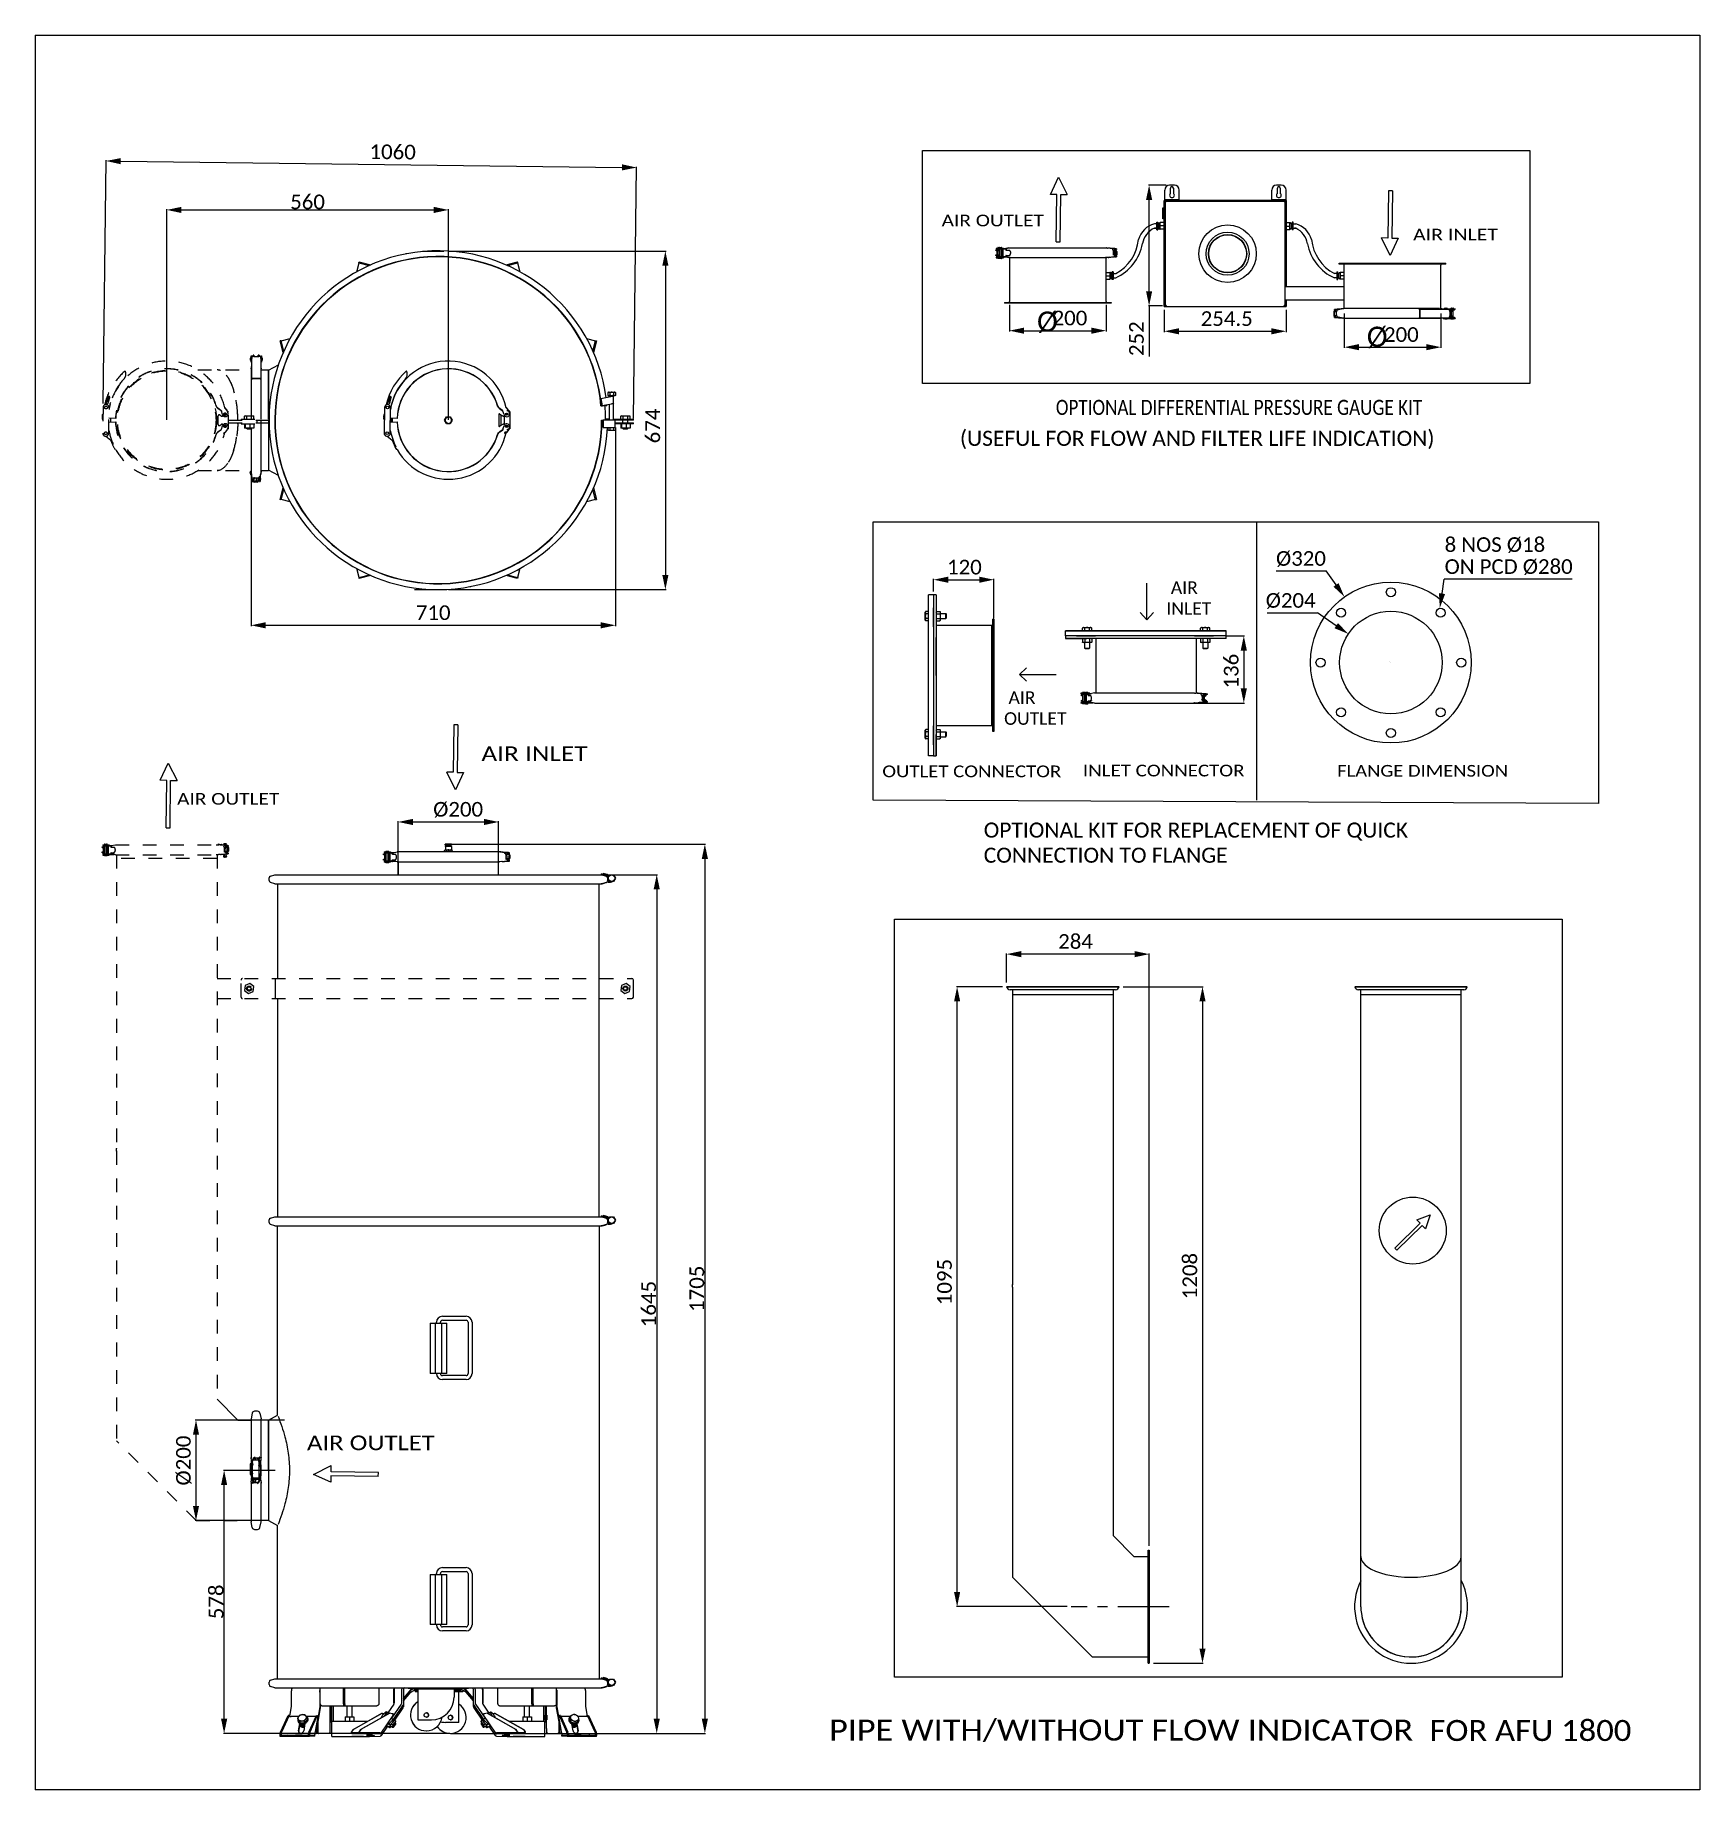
# Model space of a CAD drawing. Header units: millimetres. Extents: x 581 to 3895, y 0 to 3492.
import ezdxf
from ezdxf.enums import TextEntityAlignment as Align

# ---------------------------------------------------------------- set-up
doc = ezdxf.new("R2010")
doc.units = ezdxf.units.MM
doc.header["$LTSCALE"] = 272.25
doc.header["$PDMODE"] = 3
doc.header["$PDSIZE"] = 8
doc.linetypes.add('CENTER', pattern=[0.6, 0.375, -0.075, 0.075, -0.075])
doc.linetypes.add('DOT', pattern=[0.2, 0.1, -0.1])
doc.layers.get('0').update_dxf_attribs({"linetype": 'CONTINUOUS'})
doc.layers.get('Defpoints').update_dxf_attribs({"linetype": 'CONTINUOUS'})
for name, color, linetype in [('00_BUW_DATUM', 7, 'CONTINUOUS'), ('02___PRT_ALL_AXES', 7, 'CONTINUOUS'), ('03___PRT_ALL_CURVES', 7, 'CONTINUOUS'), ('DEFAULT_1', 7, 'CENTER')]:
    doc.layers.add(name, color=color, linetype=linetype)
doc.styles.get("Standard").update_dxf_attribs({"font": 'calibri.ttf'})
doc.dimstyles.new('DIMSTYLE_1', dxfattribs={"dimtxt": 29.166667, "dimasz": 29.166667, "dimexe": 1.5, "dimexo": 1, "dimgap": 0.875, "dimtad": 1, "dimdsep": 46, "dimtxsty": 'Standard', "dimblk": '_FILLED', "dimblk1": '_FILLED', "dimblk2": '_FILLED', "dimcen": 0.09, "dimazin": 2, "dimtp": 0.01, "dimtm": 0.01, "dimtfac": 1, "dimtofl": 0, "dimtmove": 0, "dimatfit": 3, "dimldrblk": '_FILLED', "dimfxl": 0, "dimtolj": 1, "dimarcsym": 0})
doc.dimstyles.new('DIMSTYLE_2', dxfattribs={"dimtxt": 29.166667, "dimasz": 29.166667, "dimexe": 1.5, "dimexo": 1, "dimgap": 0.875, "dimtad": 1, "dimlfac": 0.12, "dimdsep": 46, "dimtxsty": 'Standard', "dimblk": '_FILLED', "dimblk1": '_FILLED', "dimblk2": '_FILLED', "dimcen": 0.09, "dimazin": 2, "dimtp": 0.01, "dimtm": 0.01, "dimtfac": 1, "dimtofl": 0, "dimtmove": 0, "dimatfit": 3, "dimldrblk": '_FILLED', "dimfxl": 0, "dimtolj": 1, "dimarcsym": 0})
doc.dimstyles.new('DIMSTYLE_3', dxfattribs={"dimtxt": 29.166667, "dimasz": 29.166667, "dimexe": 1.5, "dimexo": 1, "dimtad": 1, "dimdsep": 46, "dimtxsty": 'Standard', "dimblk": '_FILLED', "dimblk1": '_FILLED', "dimblk2": '_FILLED', "dimcen": 0.09, "dimazin": 2, "dimtp": 0.01, "dimtm": 0.01, "dimtfac": 1, "dimtofl": 0, "dimtmove": 0, "dimatfit": 1, "dimldrblk": '_FILLED', "dimfxl": 0, "dimtolj": 1, "dimarcsym": 0})
doc.dimstyles.new('DIMSTYLE_4', dxfattribs={"dimtxt": 29.166667, "dimasz": 29.166667, "dimexe": 1.5, "dimexo": 1, "dimgap": 0.875, "dimtad": 1, "dimdec": 0, "dimdsep": 46, "dimtxsty": 'Standard', "dimblk": '_FILLED', "dimblk1": '_FILLED', "dimblk2": '_FILLED', "dimcen": 0.09, "dimazin": 2, "dimtp": 0.01, "dimtm": 0.01, "dimtfac": 1, "dimtdec": 0, "dimtofl": 0, "dimtmove": 0, "dimatfit": 3, "dimldrblk": '_FILLED', "dimfxl": 0, "dimtolj": 1, "dimarcsym": 0})
doc.dimstyles.new('DIMSTYLE_5', dxfattribs={"dimtxt": 29.166667, "dimasz": 29.166667, "dimexe": 1.5, "dimexo": 1, "dimgap": 0.875, "dimtad": 1, "dimdec": 0, "dimlfac": 0.8, "dimdsep": 46, "dimtxsty": 'Standard', "dimblk": '_FILLED', "dimblk1": '_FILLED', "dimblk2": '_FILLED', "dimcen": 0.09, "dimazin": 2, "dimtp": 0.01, "dimtm": 0.01, "dimtfac": 1, "dimtdec": 0, "dimtofl": 0, "dimtmove": 0, "dimatfit": 3, "dimldrblk": '_FILLED', "dimfxl": 0, "dimtolj": 1, "dimarcsym": 0})

msp = doc.modelspace()

# ---------------------------------------------------------------- texts
at = {"linetype": 'Continuous'}
for s, height, width, p, p2 in [('AIR OUTLET', 23.3333, 1.156876, (2385.34, 3110.999), (2588.894, 3110.999)), ('AIR INLET', 23.3333, 1.181322, (3323.907, 3082.909), (3492.96, 3082.909)), ('AIR INLET', 29.1667, 1.181322, (1469.127, 2047.168), (1680.444, 2047.168)), ('OUTLET CONNECTOR', 23.33333, 1.124942, (2267.242, 2014.944), (2623.416, 2014.944)), ('INLET CONNECTOR', 23.33333, 1.133573, (2666.635, 2016.528), (2988.308, 2016.528)), ('FLANGE DIMENSION', 23.33333, 1.111191, (3172.825, 2016.014), (3512.838, 2016.014)), ('AIR OUTLET', 23.3333, 1.156876, (863.34, 1960.263), (1066.894, 1960.263)), ('AIR OUTLET', 29.1667, 1.156876, (1121.937, 675.969), (1376.379, 675.969)), ('PIPE WITH/WITHOUT FLOW INDICATOR', 41.66667, 1.097834, (2161.279, 98.206), (3323.893, 98.206)), ('FOR AFU 1800', 41.66667, 1.050946, (3356.653, 97.384), (3758.404, 97.384))]:
    msp.add_text(s, height=height, dxfattribs=dict(at, width=width)).set_placement(p, p2, align=Align.FIT)
at = {"width": 0.804128}
msp.add_text('OPTIONAL DIFFERENTIAL PRESSURE GAUGE KIT', height=30, dxfattribs=at).set_placement((2612.704, 2735.798), (3341.893, 2735.798), align=Align.FIT)
at = {"color": 7, "char_height": 40, "width": 38.23028, "attachment_point": 1}
for insert in [(2575.275, 2941.554), (3231.789, 2911.402)]:
    msp.add_mtext('%%C', dxfattribs=dict(at, insert=insert))
at = {"attachment_point": 1}
for s, insert, char_height, width in [('(USEFUL FOR FLOW AND FILTER LIFE INDICATION)', (2421.833, 2704.203), 30, 1478.20149), (' AIR\\PINLET', (2832.868, 2404.738), 25, 259.88298), (' AIR\\POUTLET', (2509.728, 2185.906), 25, 259.88298), ('OPTIONAL KIT FOR REPLACEMENT OF QUICK\\PCONNECTION TO FLANGE', (2469.197, 1924.782), 30, 1478.20149)]:
    msp.add_mtext(s, dxfattribs=dict(at, insert=insert, char_height=char_height, width=width))

# ---------------------------------------------------------------- blocks, each defined once
blk = doc.blocks.new('_FILLED')
at = {"color": 0, "linetype": 'ByBlock'}
blk.add_solid([(0, 0), (-1, 0.21), (-1, -0.21)], dxfattribs=at)
blk = doc.blocks.new('*D9')
at = {"color": 0, "linetype": 'Continuous', "lineweight": -2}
for p, q in [((2506.4, 1597.9), (2414.7, 1597.9)), ((2416.2, 393.7), (2416.2, 1568.8)), ((2635.2, 364.6), (2414.7, 364.6))]:
    blk.add_line(p, q, dxfattribs=at)
at = {"layer": 'Defpoints', "color": 0}
for p in [(2416.2, 1597.9), (2507.4, 1597.9), (2636.2, 364.6)]:
    blk.add_point(p, dxfattribs=at)
at = {"color": 0, "linetype": 'ByBlock', "lineweight": -2, "xscale": 29.1666666667, "yscale": 29.1666666667, "zscale": 29.1666666667}
for p, rotation in [((2416.2, 1597.9), 90), ((2416.2, 364.6), 270)]:
    blk.add_blockref('_FILLED', p, dxfattribs=dict(at, rotation=rotation))
at = {"color": 0, "insert": (2376.4, 1010.4), "char_height": 29.167, "attachment_point": 2, "rotation": 90, "line_spacing_factor": 0.9}
blk.add_mtext('\\A1;\\A1;1095', dxfattribs=at)
blk = doc.blocks.new('*D10')
at = {"color": 0, "linetype": 'Continuous', "lineweight": -2}
for p, q in [((2514.7, 1606.3), (2514.7, 1664.4)), ((2769.5, 1662.9), (2543.9, 1662.9)), ((2798.6, 485.4), (2798.6, 1664.4))]:
    blk.add_line(p, q, dxfattribs=at)
at = {"layer": 'Defpoints', "color": 0}
for p in [(2514.7, 1662.9), (2514.7, 1605.3), (2798.6, 484.4)]:
    blk.add_point(p, dxfattribs=at)
at = {"color": 0, "linetype": 'ByBlock', "lineweight": -2, "xscale": 29.1666666667, "yscale": 29.1666666667, "zscale": 29.1666666667, "rotation": 180}
blk.add_blockref('_FILLED', (2514.7, 1662.9), dxfattribs=at)
at = {"color": 0, "linetype": 'ByBlock', "lineweight": -2, "xscale": 29.1666666667, "yscale": 29.1666666667, "zscale": 29.1666666667}
blk.add_blockref('_FILLED', (2798.6, 1662.9), dxfattribs=at)
at = {"color": 0, "insert": (2652, 1702.7), "char_height": 29.17, "attachment_point": 2, "line_spacing_factor": 0.9}
blk.add_mtext('\\A1;284', dxfattribs=at)
blk = doc.blocks.new('*D15')
at = {"color": 0, "linetype": 'Continuous', "lineweight": -2}
for p, q in [((2746.9, 1597.9), (2906.2, 1597.9)), ((2904.7, 1568.8), (2904.7, 281.2)), ((2807, 252.1), (2906.2, 252.1))]:
    blk.add_line(p, q, dxfattribs=at)
at = {"layer": 'Defpoints', "color": 0}
for p in [(2745.9, 1597.9), (2806, 252.1), (2904.7, 252.1)]:
    blk.add_point(p, dxfattribs=at)
at = {"color": 0, "linetype": 'ByBlock', "lineweight": -2, "xscale": 29.1666666667, "yscale": 29.1666666667, "zscale": 29.1666666667}
for p, rotation in [((2904.7, 1597.9), 89.99999999999999), ((2904.7, 252.1), 270)]:
    blk.add_blockref('_FILLED', p, dxfattribs=dict(at, rotation=rotation))
at = {"color": 0, "insert": (2864.9, 1022.3), "char_height": 29.17, "attachment_point": 2, "rotation": 90, "line_spacing_factor": 0.9}
blk.add_mtext('\\A1;1208', dxfattribs=at)
blk = doc.blocks.new('ARROW_4_BL2', base_point=(3938.1, 1109.1))
at = {"color": 7, "linetype": 'Continuous'}
for p, q in [((3902.9, 1078.1), (3953.5, 1127.5)), ((3907, 1073.9), (3957.5, 1123.3)), ((3946.8, 1134.4), (3973.4, 1144.2)), ((3953.5, 1127.5), (3946.8, 1134.4)), ((3957.5, 1123.3), (3964.2, 1116.5)), ((3973.4, 1144.2), (3964.2, 1116.5)), ((3902.9, 1078.1), (3907, 1073.9))]:
    blk.add_line(p, q, dxfattribs=at)
blk = doc.blocks.new('*D68')
at = {"color": 0, "linetype": 'Continuous', "lineweight": -2}
for p, q in [((1303.5, 1822), (1303.5, 1927.4)), ((1332.6, 1925.9), (1474.3, 1925.9)), ((1503.5, 1823.9), (1503.5, 1927.4))]:
    blk.add_line(p, q, dxfattribs=at)
at = {"layer": 'Defpoints', "color": 0}
for p in [(1503.5, 1925.9), (1303.5, 1821), (1503.5, 1822.9)]:
    blk.add_point(p, dxfattribs=at)
at = {"color": 0, "linetype": 'ByBlock', "lineweight": -2, "xscale": 29.1666666667, "yscale": 29.1666666667, "zscale": 29.1666666667, "rotation": 180}
blk.add_blockref('_FILLED', (1303.5, 1925.9), dxfattribs=at)
at = {"color": 0, "linetype": 'ByBlock', "lineweight": -2, "xscale": 29.1666666667, "yscale": 29.1666666667, "zscale": 29.1666666667}
blk.add_blockref('_FILLED', (1503.5, 1925.9), dxfattribs=at)
at = {"color": 0, "insert": (1422.9, 1965.7), "char_height": 29.17, "attachment_point": 2, "line_spacing_factor": 0.9}
blk.add_mtext('\\A1;%%c200', dxfattribs=at)
blk = doc.blocks.new('*D69')
at = {"color": 0, "linetype": 'Continuous', "lineweight": -2}
for p, q in [((1077, 735.8), (899.5, 735.8)), ((901, 706.7), (901, 565)), ((1038.4, 535.8), (899.5, 535.8))]:
    blk.add_line(p, q, dxfattribs=at)
at = {"layer": 'Defpoints', "color": 0}
for p in [(1078, 735.8), (901, 535.8), (1039.4, 535.8)]:
    blk.add_point(p, dxfattribs=at)
at = {"color": 0, "linetype": 'ByBlock', "lineweight": -2, "xscale": 29.1666666667, "yscale": 29.1666666667, "zscale": 29.1666666667}
for p, rotation in [((901, 735.8), 89.99999999999997), ((901, 535.8), 269.9999999999999)]:
    blk.add_blockref('_FILLED', p, dxfattribs=dict(at, rotation=rotation))
at = {"color": 0, "insert": (861.3, 655.3), "char_height": 29.17, "attachment_point": 2, "rotation": 90, "line_spacing_factor": 0.9}
blk.add_mtext('\\A1;%%c200', dxfattribs=at)
blk = doc.blocks.new('*D70')
at = {"color": 0, "linetype": 'Continuous', "lineweight": -2}
for p, q in [((1736, 2705.3), (1736, 2315.7)), ((1010.6, 2618.7), (1010.6, 2315.7)), ((1039.7, 2317.2), (1706.8, 2317.2))]:
    blk.add_line(p, q, dxfattribs=at)
at = {"layer": 'Defpoints', "color": 0}
for p in [(1736, 2706.3), (1010.6, 2619.7), (1736, 2317.2)]:
    blk.add_point(p, dxfattribs=at)
at = {"color": 0, "linetype": 'ByBlock', "lineweight": -2, "xscale": 29.1666666667, "yscale": 29.1666666667, "zscale": 29.1666666667, "rotation": 180}
blk.add_blockref('_FILLED', (1010.6, 2317.2), dxfattribs=at)
at = {"color": 0, "linetype": 'ByBlock', "lineweight": -2, "xscale": 29.1666666667, "yscale": 29.1666666667, "zscale": 29.1666666667}
blk.add_blockref('_FILLED', (1736, 2317.2), dxfattribs=at)
at = {"color": 0, "insert": (1373.1, 2356.9), "char_height": 29.17, "attachment_point": 2, "line_spacing_factor": 0.9}
blk.add_mtext('\\A1;710', dxfattribs=at)
blk = doc.blocks.new('*D71')
at = {"color": 0, "linetype": 'Continuous', "lineweight": -2}
for p, q in [((1402.5, 3061.7), (1836.9, 3061.7)), ((1835.4, 3032.5), (1835.4, 2417.5)), ((1403.5, 2388.3), (1836.9, 2388.3))]:
    blk.add_line(p, q, dxfattribs=at)
at = {"layer": 'Defpoints', "color": 0}
for p in [(1401.5, 3061.7), (1402.5, 2388.3), (1835.4, 2388.3)]:
    blk.add_point(p, dxfattribs=at)
at = {"color": 0, "linetype": 'ByBlock', "lineweight": -2, "xscale": 29.1666666667, "yscale": 29.1666666667, "zscale": 29.1666666667}
for p, rotation in [((1835.4, 3061.7), 89.99999999999999), ((1835.4, 2388.3), 270)]:
    blk.add_blockref('_FILLED', p, dxfattribs=dict(at, rotation=rotation))
at = {"color": 0, "insert": (1795.7, 2713.8), "char_height": 29.17, "attachment_point": 2, "rotation": 90, "line_spacing_factor": 0.9}
blk.add_mtext('\\A1;674', dxfattribs=at)
blk = doc.blocks.new('*D75')
at = {"color": 0, "lineweight": -2}
for p, q in [((716, 2758.8), (722, 3242.6)), ((751.1, 3240.8), (1749, 3228.4)), ((1771.9, 2728.7), (1778.2, 3229.5))]:
    blk.add_line(p, q, dxfattribs=at)
at = {"layer": 'Defpoints', "color": 0}
for p in [(1778.2, 3228), (716, 2757.8), (1771.9, 2727.7)]:
    blk.add_point(p, dxfattribs=at)
at = {"color": 0, "linetype": 'ByBlock', "lineweight": -2, "xscale": 29.1666666667, "yscale": 29.1666666667, "zscale": 29.1666666667}
for p, rotation in [((722, 3241.1), 179.2866506773), ((1778.2, 3228), 359.2866506773)]:
    blk.add_blockref('_FILLED', p, dxfattribs=dict(at, rotation=rotation))
at = {"color": 0, "insert": (1292.7, 3273.8), "char_height": 29.167, "attachment_point": 2, "rotation": 359.2867, "line_spacing_factor": 0.9}
blk.add_mtext('\\A1;\\A1;1060', dxfattribs=at)
blk = doc.blocks.new('ARROW_4_BL0', base_point=(1784, 2165.2))
at = {"color": 7, "linetype": 'Continuous'}
for p, q in [((1781.2, 2229.7), (1780.1, 2135.4)), ((1789, 2229.6), (1781.2, 2229.7)), ((1789, 2229.6), (1787.9, 2135.3)), ((1780.1, 2135.4), (1767.3, 2135.6)), ((1784.8, 2100.8), (1767.3, 2135.6)), ((1800.6, 2135.2), (1784.8, 2100.8)), ((1787.9, 2135.3), (1800.6, 2135.2))]:
    blk.add_line(p, q, dxfattribs=at)
blk = doc.blocks.new('ARROW_4_BL1', base_point=(1566.5, 739.4))
at = {"color": 7, "linetype": 'Continuous'}
for p, q in [((1502.1, 738.6), (1536.8, 756)), ((1536.5, 722.7), (1502.1, 738.6)), ((1536.6, 735.5), (1536.5, 722.7)), ((1630.8, 734.4), (1536.6, 735.5)), ((1536.7, 743.3), (1536.8, 756)), ((1630.9, 742.1), (1536.7, 743.3)), ((1630.8, 734.4), (1630.9, 742.1))]:
    blk.add_line(p, q, dxfattribs=at)
blk = doc.blocks.new('*D76')
at = {"color": 0, "linetype": 'Continuous', "lineweight": -2}
for p, q in [((842.8, 2726.3), (842.8, 3145.2)), ((872, 3143.7), (1374.3, 3143.7)), ((1403.5, 2726.3), (1403.5, 3145.2))]:
    blk.add_line(p, q, dxfattribs=at)
at = {"layer": 'Defpoints', "color": 0}
for p in [(1403.5, 3143.7), (842.8, 2725.3), (1403.5, 2725.3)]:
    blk.add_point(p, dxfattribs=at)
at = {"color": 0, "linetype": 'ByBlock', "lineweight": -2, "xscale": 29.1666666667, "yscale": 29.1666666667, "zscale": 29.1666666667, "rotation": 180}
blk.add_blockref('_FILLED', (842.8, 3143.7), dxfattribs=at)
at = {"color": 0, "linetype": 'ByBlock', "lineweight": -2, "xscale": 29.1666666667, "yscale": 29.1666666667, "zscale": 29.1666666667}
blk.add_blockref('_FILLED', (1403.5, 3143.7), dxfattribs=at)
at = {"color": 0, "insert": (1123.1, 3159.5), "char_height": 29.17, "attachment_point": 5}
blk.add_mtext('\\A1;560', dxfattribs=at)
blk = doc.blocks.new('*D95')
at = {"color": 0, "linetype": 'Continuous', "lineweight": -2}
for p, q in [((2520.3, 2955), (2520.3, 2901.9)), ((2712.7, 2955), (2712.7, 2901.9)), ((2549.5, 2903.4), (2683.5, 2903.4))]:
    blk.add_line(p, q, dxfattribs=at)
at = {"layer": 'Defpoints', "color": 0}
for p in [(2520.3, 2956), (2712.7, 2956), (2712.7, 2903.4)]:
    blk.add_point(p, dxfattribs=at)
at = {"color": 0, "linetype": 'ByBlock', "lineweight": -2, "xscale": 29.1666666667, "yscale": 29.1666666667, "zscale": 29.1666666667, "rotation": 180}
blk.add_blockref('_FILLED', (2520.3, 2903.4), dxfattribs=at)
at = {"color": 0, "linetype": 'ByBlock', "lineweight": -2, "xscale": 29.1666666667, "yscale": 29.1666666667, "zscale": 29.1666666667}
blk.add_blockref('_FILLED', (2712.7, 2903.4), dxfattribs=at)
at = {"color": 0, "insert": (2640.8, 2943.2), "char_height": 29.17, "attachment_point": 2, "line_spacing_factor": 0.9}
blk.add_mtext('\\A1;200', dxfattribs=at)
blk = doc.blocks.new('*D96')
at = {"color": 0, "linetype": 'Continuous', "lineweight": -2}
for p, q in [((3187, 2937.6), (3187, 2869.1)), ((3379.4, 2937.6), (3379.4, 2869.1)), ((3216.1, 2870.6), (3350.2, 2870.6))]:
    blk.add_line(p, q, dxfattribs=at)
at = {"layer": 'Defpoints', "color": 0}
for p in [(3187, 2938.6), (3379.4, 2938.6), (3379.4, 2870.6)]:
    blk.add_point(p, dxfattribs=at)
at = {"color": 0, "linetype": 'ByBlock', "lineweight": -2, "xscale": 29.1666666667, "yscale": 29.1666666667, "zscale": 29.1666666667, "rotation": 180}
blk.add_blockref('_FILLED', (3187, 2870.6), dxfattribs=at)
at = {"color": 0, "linetype": 'ByBlock', "lineweight": -2, "xscale": 29.1666666667, "yscale": 29.1666666667, "zscale": 29.1666666667}
blk.add_blockref('_FILLED', (3379.4, 2870.6), dxfattribs=at)
at = {"color": 0, "insert": (3300.6, 2910.3), "char_height": 29.17, "attachment_point": 2, "line_spacing_factor": 0.9}
blk.add_mtext('\\A1;200', dxfattribs=at)
blk = doc.blocks.new('*D97')
at = {"color": 0, "linetype": 'Continuous', "lineweight": -2}
for p, q in [((2828.6, 2945.2), (2828.6, 2900.7)), ((3071, 2945.2), (3071, 2900.7)), ((2857.8, 2902.2), (3041.9, 2902.2))]:
    blk.add_line(p, q, dxfattribs=at)
at = {"layer": 'Defpoints', "color": 0}
for p in [(2828.6, 2946.2), (3071, 2946.2), (3071, 2902.2)]:
    blk.add_point(p, dxfattribs=at)
at = {"color": 0, "linetype": 'ByBlock', "lineweight": -2, "xscale": 29.1666666667, "yscale": 29.1666666667, "zscale": 29.1666666667, "rotation": 180}
blk.add_blockref('_FILLED', (2828.6, 2902.2), dxfattribs=at)
at = {"color": 0, "linetype": 'ByBlock', "lineweight": -2, "xscale": 29.1666666667, "yscale": 29.1666666667, "zscale": 29.1666666667}
blk.add_blockref('_FILLED', (3071, 2902.2), dxfattribs=at)
at = {"color": 0, "insert": (2952.9, 2942), "char_height": 29.167, "attachment_point": 2, "line_spacing_factor": 0.9}
blk.add_mtext('\\A1;\\A1;254.5', dxfattribs=at)
blk = doc.blocks.new('*D98')
at = {"color": 0, "linetype": 'Continuous', "lineweight": -2}
for p, q in [((2832.4, 3192.8), (2796.9, 3192.8)), ((2798.4, 2982), (2798.4, 3163.6)), ((2825.1, 2952.8), (2796.9, 2952.8)), ((2798.4, 2952.8), (2798.4, 2852))]:
    blk.add_line(p, q, dxfattribs=at)
at = {"layer": 'Defpoints', "color": 0}
for p in [(2798.4, 3192.8), (2833.4, 3192.8), (2826.1, 2952.8)]:
    blk.add_point(p, dxfattribs=at)
at = {"color": 0, "linetype": 'ByBlock', "lineweight": -2, "xscale": 29.1666666667, "yscale": 29.1666666667, "zscale": 29.1666666667}
for p, rotation in [((2798.4, 3192.8), 90), ((2798.4, 2952.8), 270)]:
    blk.add_blockref('_FILLED', p, dxfattribs=dict(at, rotation=rotation))
at = {"color": 0, "insert": (2758.6, 2852.9), "char_height": 29.167, "attachment_point": 1, "rotation": 90, "line_spacing_factor": 0.9}
blk.add_mtext('\\A1;\\A1;252', dxfattribs=at)
blk = doc.blocks.new('*D114')
at = {"color": 0, "linetype": 'Continuous', "lineweight": -2}
for p, q in [((2369.3, 2384.3), (2369.3, 2409.4)), ((2489.3, 2330.6), (2489.3, 2409.4)), ((2398.5, 2407.9), (2460.1, 2407.9))]:
    blk.add_line(p, q, dxfattribs=at)
at = {"layer": 'Defpoints', "color": 0}
for p in [(2369.3, 2383.3), (2489.3, 2407.9), (2489.3, 2329.6)]:
    blk.add_point(p, dxfattribs=at)
at = {"color": 0, "linetype": 'ByBlock', "lineweight": -2, "xscale": 29.1666666667, "yscale": 29.1666666667, "zscale": 29.1666666667, "rotation": 180}
blk.add_blockref('_FILLED', (2369.3, 2407.9), dxfattribs=at)
at = {"color": 0, "linetype": 'ByBlock', "lineweight": -2, "xscale": 29.1666666667, "yscale": 29.1666666667, "zscale": 29.1666666667}
blk.add_blockref('_FILLED', (2489.3, 2407.9), dxfattribs=at)
at = {"color": 0, "insert": (2430.7, 2447.6), "char_height": 29.17, "attachment_point": 2, "line_spacing_factor": 0.9}
blk.add_mtext('\\A1;120', dxfattribs=at)
blk = doc.blocks.new('*D115')
at = {"color": 0, "linetype": 'Continuous', "lineweight": -2}
for p in [(3051.1, 2425.3), (3170.5, 2397.6)]:
    blk.add_line(p, (3150.9, 2425.3), dxfattribs=at)
at = {"color": 0, "linetype": 'Continuous'}
for p, q in [((3279.5, 2243.1), (3279.7, 2243.1)), ((3279.6, 2243), (3279.6, 2243.2))]:
    blk.add_line(p, q, dxfattribs=at)
at = {"layer": 'Defpoints', "color": 0}
for p in [(3187.3, 2373.8), (3372, 2112.4)]:
    blk.add_point(p, dxfattribs=at)
at = {"color": 0, "linetype": 'ByBlock', "lineweight": -2, "xscale": 29.1666666667, "yscale": 29.1666666667, "zscale": 29.1666666667, "rotation": 305.2441018791058}
blk.add_blockref('_FILLED', (3187.3, 2373.8), dxfattribs=at)
at = {"color": 0, "insert": (3051.1, 2464.8), "char_height": 29.167, "attachment_point": 1, "line_spacing_factor": 0.9}
blk.add_mtext('\\A1;%%c{\\A1;320}', dxfattribs=at)
blk = doc.blocks.new('*D116')
at = {"color": 0, "linetype": 'Continuous', "lineweight": -2}
for p in [(3381.6, 2380.3), (3640.6, 2409.1)]:
    blk.add_line(p, (3386.1, 2409.1), dxfattribs=at)
at = {"color": 0, "linetype": 'Continuous'}
for p, q in [((3375.5, 2342.6), (3375.7, 2342.6)), ((3375.6, 2342.5), (3375.6, 2342.7))]:
    blk.add_line(p, q, dxfattribs=at)
at = {"layer": 'Defpoints', "color": 0}
for p in [(3377, 2351.5), (3374.2, 2333.7)]:
    blk.add_point(p, dxfattribs=at)
at = {"color": 0, "linetype": 'ByBlock', "lineweight": -2, "xscale": 29.1666666667, "yscale": 29.1666666667, "zscale": 29.1666666667, "rotation": 261.0734067153981}
blk.add_blockref('_FILLED', (3377, 2351.5), dxfattribs=at)
at = {"color": 0, "insert": (3386.7, 2492.4), "char_height": 29.167, "attachment_point": 1, "line_spacing_factor": 0.9}
blk.add_mtext('\\A1;8 NOS %%c18\\P{\\A1;ON PCD %%c280}', dxfattribs=at)
blk = doc.blocks.new('*D117')
at = {"color": 0, "linetype": 'Continuous', "lineweight": -2}
for p, q in [((2953.1, 2296.2), (2988.4, 2296.2)), ((2986.9, 2267), (2986.9, 2191.7)), ((2893.6, 2162.5), (2988.4, 2162.5))]:
    blk.add_line(p, q, dxfattribs=at)
at = {"layer": 'Defpoints', "color": 0}
for p in [(2952.1, 2296.2), (2892.6, 2162.5), (2986.9, 2162.5)]:
    blk.add_point(p, dxfattribs=at)
at = {"color": 0, "linetype": 'ByBlock', "lineweight": -2, "xscale": 29.1666666667, "yscale": 29.1666666667, "zscale": 29.1666666667}
for p, rotation in [((2986.9, 2296.2), 90), ((2986.9, 2162.5), 270)]:
    blk.add_blockref('_FILLED', p, dxfattribs=dict(at, rotation=rotation))
at = {"color": 0, "insert": (2947.2, 2226), "char_height": 29.17, "attachment_point": 2, "rotation": 90, "line_spacing_factor": 0.9}
blk.add_mtext('\\A1;136', dxfattribs=at)
blk = doc.blocks.new('*D118')
at = {"color": 0, "linetype": 'Continuous', "lineweight": -2}
for p in [(3033.1, 2341.8), (3171, 2316.4)]:
    blk.add_line(p, (3133.5, 2341.8), dxfattribs=at)
at = {"color": 0, "linetype": 'Continuous'}
for p, q in [((3276.2, 2245.2), (3276.4, 2245.2)), ((3276.3, 2245.1), (3276.3, 2245.3))]:
    blk.add_line(p, q, dxfattribs=at)
at = {"layer": 'Defpoints', "color": 0}
for p in [(3195.1, 2300.1), (3357.5, 2190.3)]:
    blk.add_point(p, dxfattribs=at)
at = {"color": 0, "linetype": 'ByBlock', "lineweight": -2, "xscale": 29.1666666667, "yscale": 29.1666666667, "zscale": 29.1666666667, "rotation": 325.9280445766265}
blk.add_blockref('_FILLED', (3195.1, 2300.1), dxfattribs=at)
at = {"color": 0, "insert": (3129.9, 2381.3), "char_height": 29.167, "attachment_point": 3, "line_spacing_factor": 0.9}
blk.add_mtext('\\A1;%%c{\\A1;204}', dxfattribs=at)
blk = doc.blocks.new('*D120')
at = {"color": 0, "linetype": 'Continuous', "lineweight": -2}
for p, q in [((1403.6, 1881.7), (1915.5, 1881.7)), ((1914, 1852.6), (1914, 141.6)), ((1408.3, 112.4), (1915.5, 112.4))]:
    blk.add_line(p, q, dxfattribs=at)
at = {"layer": 'Defpoints', "color": 0}
for p in [(1402.6, 1881.7), (1407.3, 112.4), (1914, 112.4)]:
    blk.add_point(p, dxfattribs=at)
at = {"color": 0, "linetype": 'ByBlock', "lineweight": -2, "xscale": 29.1666666667, "yscale": 29.1666666667, "zscale": 29.1666666667}
for p, rotation in [((1914, 1881.7), 90), ((1914, 112.4), 270)]:
    blk.add_blockref('_FILLED', p, dxfattribs=dict(at, rotation=rotation))
at = {"color": 0, "insert": (1898.1, 997.1), "char_height": 29.167, "attachment_point": 5, "rotation": 90}
blk.add_mtext('\\A1;\\A1;1705', dxfattribs=at)
blk = doc.blocks.new('*D121')
at = {"color": 0, "linetype": 'Continuous', "lineweight": -2}
for p, q in [((1571.3, 1821), (1819.7, 1821)), ((1818.2, 1791.8), (1818.2, 141.6)), ((1409.3, 112.4), (1819.7, 112.4))]:
    blk.add_line(p, q, dxfattribs=at)
at = {"layer": 'Defpoints', "color": 0}
for p in [(1570.3, 1821), (1408.3, 112.4), (1818.2, 112.4)]:
    blk.add_point(p, dxfattribs=at)
at = {"color": 0, "linetype": 'ByBlock', "lineweight": -2, "xscale": 29.1666666667, "yscale": 29.1666666667, "zscale": 29.1666666667}
for p, rotation in [((1818.2, 1821), 90), ((1818.2, 112.4), 270)]:
    blk.add_blockref('_FILLED', p, dxfattribs=dict(at, rotation=rotation))
at = {"color": 0, "insert": (1802.3, 966.7), "char_height": 29.167, "attachment_point": 5, "rotation": 90}
blk.add_mtext('\\A1;\\A1;1645', dxfattribs=at)
blk = doc.blocks.new('*D123')
at = {"color": 0, "linetype": 'Continuous', "lineweight": -2}
for p, q in [((1058.7, 635.8), (955.5, 635.8)), ((957, 141.6), (957, 606.7)), ((1406.3, 112.4), (955.5, 112.4))]:
    blk.add_line(p, q, dxfattribs=at)
at = {"layer": 'Defpoints', "color": 0}
for p in [(957, 635.8), (1059.7, 635.8), (1407.3, 112.4)]:
    blk.add_point(p, dxfattribs=at)
at = {"color": 0, "linetype": 'ByBlock', "lineweight": -2, "xscale": 29.1666666667, "yscale": 29.1666666667, "zscale": 29.1666666667}
for p, rotation in [((957, 635.8), 90), ((957, 112.4), 270)]:
    blk.add_blockref('_FILLED', p, dxfattribs=dict(at, rotation=rotation))
at = {"color": 0, "insert": (941.2, 374.1), "char_height": 29.167, "attachment_point": 5, "rotation": 90}
blk.add_mtext('\\A1;\\A1;578', dxfattribs=at)

# ---------------------------------------------------------------- dimensions: what is measured, and where the dimension line sits
dim = msp.add_linear_dim(base=(1778.15, 3227.987), p1=(715.962, 2757.797), p2=(1771.921, 2727.666), angle=359.286651, text='\\A1;1060', dimstyle='DIMSTYLE_4', override={"dimtxsty": 'Standard'})
dim.commit()
dim.dimension.update_dxf_attribs({"geometry": '*D75', "text_midpoint": (1292.186, 3234.038), "dimtype": 160})
at = {"linetype": 'Continuous'}
dim = msp.add_linear_dim(base=(1403.467, 3143.729), p1=(842.829, 2725.333), p2=(1403.467, 2725.333), text='560', dimstyle='DIMSTYLE_2', override={"dimtxsty": 'Standard', "dimldrblk": '_FILLED'}, dxfattribs=at)
dim.commit()
dim.dimension.update_dxf_attribs({"geometry": '*D76', "text_midpoint": (1123.148, 3159.546)})
for base, p1, p2, angle, text, dimstyle, override, picture, middle in [((2798.399, 3192.796), (2826.069, 2952.796), (2833.45, 3192.796), 90, '\\A1;252', 'DIMSTYLE_5', {"dimtxsty": 'Standard'}, '*D98', (2798.399, 2885.254)), ((1913.962, 112.444), (1402.569, 1881.744), (1407.331, 112.444), 90, '\\A1;1705', 'DIMSTYLE_4', {"dimtxsty": 'Standard', "dimldrblk": '_FILLED'}, '*D120', (1913.962, 997.094)), ((2416.169, 1597.935), (2636.234, 364.558), (2507.394, 1597.935), 90, '\\A1;1095', 'DIMSTYLE_4', {"dimtxsty": 'Standard'}, '*D9', (2416.169, 1010.384)), ((2904.701, 252.058), (2745.865, 1597.935), (2805.967, 252.058), 270, '1208', 'DIMSTYLE_4', {"dimtxsty": 'Standard'}, '*D15', (2904.701, 1022.254))]:
    dim = msp.add_linear_dim(base=base, p1=p1, p2=p2, angle=angle, text=text, dimstyle=dimstyle, override=override, dxfattribs=at)
    dim.commit()
    dim.dimension.update_dxf_attribs({"geometry": picture, "text_midpoint": middle, "dimtype": 160})
for base, p1, p2, text, dimstyle, picture, middle in [((1835.418, 2388.313), (1401.53, 3061.672), (1402.508, 2388.313), '674', 'DIMSTYLE_2', '*D71', (1835.418, 2713.794)), ((2986.922, 2162.501), (2952.113, 2296.159), (2892.594, 2162.501), '136', 'DIMSTYLE_1', '*D117', (2986.922, 2225.967)), ((901.022, 535.844), (1077.996, 735.844), (1039.387, 535.844), '%%c<>', 'DIMSTYLE_1', '*D69', (901.022, 655.289))]:
    dim = msp.add_linear_dim(base=base, p1=p1, p2=p2, angle=270, text=text, dimstyle=dimstyle, dxfattribs=at)
    dim.commit()
    dim.dimension.update_dxf_attribs({"geometry": picture, "text_midpoint": middle, "dimtype": 160})
for base, p1, p2, text, dimstyle, picture, middle in [((2712.686, 2903.394), (2520.305, 2956.018), (2712.686, 2956.018), '200', 'DIMSTYLE_5', '*D95', (2640.781, 2903.394)), ((3379.352, 2870.58), (3186.972, 2938.558), (3379.352, 2938.558), '200', 'DIMSTYLE_5', '*D96', (3300.626, 2870.58)), ((1735.971, 2317.163), (1010.566, 2619.718), (1735.971, 2706.293), '710', 'DIMSTYLE_1', '*D70', (1373.072, 2317.163)), ((2489.288, 2407.857), (2369.288, 2383.28), (2489.288, 2329.613), '120', 'DIMSTYLE_2', '*D114', (2430.72, 2407.857)), ((1503.467, 1925.935), (1303.467, 1821.014), (1503.467, 1822.862), '%%c<>', 'DIMSTYLE_1', '*D68', (1422.912, 1925.935))]:
    dim = msp.add_linear_dim(base=base, p1=p1, p2=p2, text=text, dimstyle=dimstyle, dxfattribs=at)
    dim.commit()
    dim.dimension.update_dxf_attribs({"geometry": picture, "text_midpoint": middle, "dimtype": 160})
dim = msp.add_linear_dim(base=(3071.019, 2902.196), p1=(2828.638, 2946.177), p2=(3071.019, 2946.177), text='\\A1;254.5', dimstyle='DIMSTYLE_5', override={"dimtxsty": 'Standard'}, dxfattribs=at)
dim.commit()
dim.dimension.update_dxf_attribs({"geometry": '*D97', "text_midpoint": (2952.88, 2902.196), "dimtype": 160})
dim = msp.add_diameter_dim_2p(p1=(3374.243, 2333.709), p2=(3377.036, 2351.491), text='8 NOS %%c18\\P{\\A1;ON PCD %%c280}', dimstyle='DIMSTYLE_3', override={"dimtih": 1, "dimtoh": 1, "dimpost": '<>', "dimtxsty": 'Standard'}, dxfattribs=at)
dim.commit()
dim.dimension.update_dxf_attribs({"geometry": '*D116', "text_midpoint": (3513.666, 2451.062)})
for p1, p2, text, picture, middle in [((3371.964, 2112.422), (3187.304, 2373.766), '%%c{\\A1;320}', '*D115', (3099.322, 2425.3)), ((3357.5, 2190.302), (3195.146, 2300.108), '%%c{\\A1;204}', '*D118', (3081.484, 2341.803))]:
    dim = msp.add_diameter_dim_2p(p1=p1, p2=p2, text=text, dimstyle='DIMSTYLE_3', override={"dimtih": 1, "dimtoh": 1, "dimpost": '<>', "dimtxsty": 'Standard'}, dxfattribs=at)
    dim.commit()
    dim.dimension.update_dxf_attribs({"geometry": picture, "text_midpoint": middle, "dimtype": 163})
for base, p1, p2, text, picture, middle in [((1818.153, 112.444), (1570.258, 1821.014), (1408.331, 112.444), '\\A1;1645', '*D121', (1802.347, 966.729)), ((957, 635.844), (1407.331, 112.444), (1059.675, 635.844), '\\A1;578', '*D123', (941.183, 374.144))]:
    dim = msp.add_linear_dim(base=base, p1=p1, p2=p2, angle=90, text=text, dimstyle='DIMSTYLE_4', override={"dimtxsty": 'Standard', "dimldrblk": '_FILLED'}, dxfattribs=at)
    dim.commit()
    dim.dimension.update_dxf_attribs({"geometry": picture, "text_midpoint": middle})
dim = msp.add_linear_dim(base=(2514.728, 1662.912), p1=(2798.634, 484.391), p2=(2514.728, 1605.269), angle=180, dimstyle='DIMSTYLE_4', dxfattribs=at)
dim.commit()
dim.dimension.update_dxf_attribs({"geometry": '*D10', "text_midpoint": (2651.996, 1662.912), "dimtype": 160})

# ---------------------------------------------------------------- linework, layer by layer
at = {"linetype": 'Continuous'}
for p, q in [((580.651, 3491.548), (3894.928, 3491.548)), ((2829.592, 3162.32), (2829.592, 3183.272)), ((2848.64, 3192.796), (2839.116, 3192.796)), ((2841.021, 3176.659), (2841.021, 3187.135)), ((2846.735, 3187.135), (2846.735, 3176.659)), ((2858.164, 3163.272), (2858.164, 3183.272)), ((3042.448, 3163.272), (3042.448, 3183.272)), ((3061.495, 3192.796), (3051.972, 3192.796)), ((3053.876, 3176.659), (3053.876, 3187.135)), ((3059.591, 3187.135), (3059.591, 3176.659)), ((3071.019, 3163.272), (3071.019, 3183.272)), ((2826.019, 3126.129), (2826.019, 3147.558)), ((2826.019, 3147.558), (2830.781, 3147.558)), ((2830.781, 3146.909), (2826.019, 3146.909)), ((2826.019, 3146.809), (2827.924, 3146.809)), ((2827.924, 3146.809), (2827.924, 3126.878)), ((2828.638, 3147.558), (2828.638, 3162.318)), ((2828.638, 3162.318), (2829.591, 3162.318)), ((2829.591, 3162.318), (2829.591, 3147.558)), ((2830.543, 3161.367), (2829.591, 3161.367)), ((2829.592, 3164.224), (2858.164, 3164.224)), ((2829.592, 3163.272), (2936.347, 3163.272)), ((2936.347, 3162.32), (2829.592, 3162.32)), ((2830.543, 3162.32), (2830.543, 3161.367)), ((2830.781, 2952.798), (2830.781, 3160.413)), ((2830.781, 3160.413), (2831.733, 3160.413)), ((2832.686, 3159.462), (2830.781, 3159.462)), ((2831.733, 3160.413), (2831.733, 3159.462)), ((2831.735, 3161.367), (2831.735, 3160.415)), ((2831.735, 3161.367), (3067.922, 3161.367)), ((2832.686, 3160.415), (2831.735, 3160.415)), ((2832.686, 3161.367), (2832.686, 3159.462)), ((2887.64, 3161.462), (2887.64, 3162.32)), ((2887.64, 3161.462), (2887.668, 3161.395)), ((2899.64, 3161.462), (2899.612, 3161.395)), ((2899.64, 3161.462), (2899.64, 3162.32)), ((2936.347, 3163.272), (2970.448, 3163.272)), ((2970.448, 3162.32), (2936.347, 3162.32)), ((2970.448, 3163.272), (3071.019, 3163.272)), ((3070.065, 3162.32), (2970.448, 3162.32)), ((3000.017, 3161.462), (3000.017, 3162.32)), ((3000.017, 3161.462), (3000.045, 3161.395)), ((3012.017, 3161.462), (3011.989, 3161.395)), ((3012.017, 3161.462), (3012.017, 3162.32)), ((3042.448, 3164.224), (3071.019, 3164.224)), ((3066.972, 3159.462), (3066.972, 3161.367)), ((3067.922, 3160.415), (3066.972, 3160.415)), ((3068.876, 3159.462), (3066.972, 3159.462)), ((3067.922, 3161.367), (3067.922, 3160.415)), ((3067.924, 3159.462), (3067.924, 3160.413)), ((3067.924, 3160.413), (3068.876, 3160.413)), ((3068.876, 3160.413), (3068.876, 2952.798)), ((3068.972, 3142.603), (3068.904, 3142.576)), ((3068.972, 3142.603), (3070.019, 3142.603)), ((3069.114, 3161.367), (3069.114, 3162.32)), ((3070.067, 3161.367), (3069.114, 3161.367)), ((3070.065, 3163.272), (3070.065, 3162.32)), ((3070.067, 2991.004), (3070.067, 3162.318)), ((3071.019, 3162.318), (3070.067, 3162.318)), ((3071.019, 3162.318), (3071.019, 2991.004)), ((2813.842, 3119.461), (2815.747, 3119.461)), ((2813.842, 3104.223), (2813.842, 3119.461)), ((2815.747, 3119.461), (2815.747, 3104.223)), ((2815.747, 3115.889), (2816.699, 3115.889)), ((2815.747, 3107.794), (2816.699, 3107.794)), ((2816.699, 3116.128), (2817.652, 3116.128)), ((2816.699, 3107.556), (2816.699, 3116.128)), ((2816.699, 3107.556), (2817.652, 3107.556)), ((2817.652, 3116.128), (2817.652, 3107.556)), ((2819.557, 3118.032), (2820.509, 3118.032)), ((2828.638, 3118.51), (2820.509, 3118.51)), ((2820.509, 3105.177), (2820.509, 3118.51)), ((2828.638, 3111.845), (2820.509, 3111.845)), ((2826.019, 3126.878), (2827.924, 3126.878)), ((2826.019, 3126.777), (2830.781, 3126.777)), ((2830.781, 3126.129), (2826.019, 3126.129)), ((2828.638, 2951.843), (2828.638, 3126.129)), ((2829.591, 3126.129), (2829.591, 2951.843)), ((3068.972, 3130.603), (3068.904, 3130.631)), ((3068.972, 3130.603), (3070.019, 3130.603)), ((3071.019, 3118.343), (3078.638, 3118.343)), ((3071.019, 3111.678), (3078.638, 3111.678)), ((3078.638, 3105.009), (3078.638, 3118.343)), ((3079.591, 3117.865), (3078.638, 3117.865)), ((3082.448, 3115.96), (3081.495, 3115.96)), ((3081.495, 3115.96), (3081.495, 3107.389)), ((3082.448, 3107.389), (3082.448, 3115.96)), ((3083.4, 3115.722), (3082.448, 3115.722)), ((3083.4, 3107.627), (3082.448, 3107.627)), ((3085.305, 3119.294), (3083.4, 3119.294)), ((3083.4, 3119.294), (3083.4, 3104.055)), ((3085.305, 3104.055), (3085.305, 3119.294)), ((2813.842, 3104.223), (2815.747, 3104.223)), ((2819.557, 3105.651), (2820.509, 3105.651)), ((2828.638, 3105.177), (2820.509, 3105.177)), ((2828.128, 3105.174), (2820.509, 3105.174)), ((3071.019, 3105.009), (3078.638, 3105.009)), ((3071.019, 3105.006), (3078.638, 3105.006)), ((3079.591, 3105.484), (3078.638, 3105.484)), ((3082.448, 3107.389), (3081.495, 3107.389)), ((3085.305, 3104.055), (3083.4, 3104.055)), ((1221.007, 3020.574), (1225.613, 3038.206)), ((1225.309, 3038.286), (1225.814, 3040.221)), ((1225.309, 3038.286), (1245.811, 3032.93)), ((1225.814, 3040.221), (1248.763, 3034.226)), ((1228.447, 3037.466), (1228.952, 3039.401)), ((1320.519, 3056.391), (1320.353, 3056.391)), ((1352.017, 3061.672), (1394.196, 3061.672)), ((1518.179, 3034.228), (1541.12, 3040.221)), ((1521.113, 3032.927), (1541.626, 3038.286)), ((1538.488, 3037.466), (1537.982, 3039.401)), ((1541.626, 3038.286), (1541.12, 3040.221)), ((1541.321, 3038.206), (1545.925, 3020.582)), ((2493.245, 3062.991), (2493.245, 3064.42)), ((2493.245, 3064.42), (2500.852, 3064.42)), ((2493.687, 3062.991), (2493.245, 3062.991)), ((2493.245, 3052.991), (2493.245, 3054.42)), ((2493.245, 3054.42), (2500.852, 3054.42)), ((2493.687, 3052.991), (2493.245, 3052.991)), ((2493.687, 3062.777), (2493.687, 3063.92)), ((2493.687, 3063.92), (2499.824, 3063.92)), ((2493.687, 3062.777), (2500.852, 3062.777)), ((2493.687, 3052.492), (2493.687, 3053.635)), ((2493.687, 3053.635), (2499.824, 3053.635)), ((2493.687, 3052.492), (2500.852, 3052.492)), ((2493.913, 3067.92), (2493.913, 3066.777)), ((2493.913, 3067.92), (2508.233, 3067.92)), ((2493.913, 3066.777), (2503.004, 3066.777)), ((2493.913, 3049.635), (2493.913, 3048.492)), ((2493.913, 3049.635), (2502.613, 3049.635)), ((2493.913, 3048.492), (2508.233, 3048.492)), ((2495.065, 3062.407), (2495.065, 3054.42)), ((2495.112, 3052.492), (2495.121, 3052.035)), ((2495.121, 3052.035), (2495.127, 3051.608)), ((2495.127, 3051.608), (2495.131, 3051.151)), ((2495.133, 3065.637), (2495.13, 3065.11)), ((2495.131, 3051.151), (2495.133, 3050.775)), ((2496.327, 3054.42), (2496.327, 3062.777)), ((2496.578, 3052.254), (2496.592, 3052.287)), ((2496.578, 3051.206), (2496.578, 3052.254)), ((2496.592, 3051.172), (2496.578, 3051.206)), ((2496.592, 3052.287), (2496.626, 3052.301)), ((2496.626, 3051.158), (2496.592, 3051.172)), ((2496.626, 3052.301), (2500.852, 3052.301)), ((2500.852, 3051.158), (2496.626, 3051.158)), ((2497.009, 3068.111), (2497.009, 3067.968)), ((2497.009, 3067.968), (2497.022, 3067.934)), ((2497.279, 3052.315), (2497.245, 3052.301)), ((2497.247, 3048.254), (2497.261, 3048.287)), ((2497.247, 3047.206), (2497.247, 3048.254)), ((2497.261, 3047.172), (2497.247, 3047.206)), ((2497.261, 3048.287), (2497.294, 3048.301)), ((2497.294, 3047.158), (2497.261, 3047.172)), ((2497.293, 3066.73), (2497.279, 3066.764)), ((2497.293, 3052.349), (2497.279, 3052.315)), ((2497.293, 3064.42), (2497.293, 3066.73)), ((2497.293, 3054.42), (2497.293, 3062.777)), ((2497.293, 3052.349), (2497.293, 3052.492)), ((2497.294, 3048.301), (2500.138, 3048.301)), ((2501.961, 3047.158), (2497.294, 3047.158)), ((2497.947, 3048.315), (2497.913, 3048.301)), ((2497.961, 3048.349), (2497.947, 3048.315)), ((2497.961, 3069.063), (2500.282, 3069.063)), ((2497.961, 3048.349), (2497.961, 3048.492)), ((2498.071, 3065.36), (2498.071, 3066.777)), ((2512.149, 3065.36), (2498.071, 3065.36)), ((2498.071, 3049.646), (2498.071, 3051.074)), ((2498.071, 3051.074), (2512.149, 3051.074)), ((2499.824, 3062.991), (2499.824, 3063.92)), ((2500.852, 3062.991), (2499.824, 3062.991)), ((2499.824, 3052.991), (2499.824, 3053.635)), ((2500.852, 3052.991), (2499.824, 3052.991)), ((2499.9, 3068.301), (2499.9, 3068.158)), ((2499.9, 3068.158), (2499.914, 3068.125)), ((2499.914, 3068.125), (2499.947, 3068.111)), ((2505.09, 3068.111), (2499.947, 3068.111)), ((2513.302, 3049.646), (2500.03, 3049.646)), ((2500.138, 3048.444), (2500.152, 3048.478)), ((2500.138, 3047.397), (2500.138, 3048.444)), ((2500.152, 3047.363), (2500.138, 3047.397)), ((2500.185, 3047.349), (2500.152, 3047.363)), ((2504.852, 3047.349), (2500.185, 3047.349)), ((2500.626, 3064.42), (2500.626, 3065.36)), ((2500.626, 3054.42), (2500.626, 3062.777)), ((2500.626, 3052.349), (2500.626, 3052.492)), ((2500.626, 3052.349), (2500.64, 3052.315)), ((2500.64, 3052.315), (2500.674, 3052.301)), ((2500.838, 3068.097), (2500.804, 3068.111)), ((2500.852, 3068.063), (2500.838, 3068.097)), ((2500.852, 3069.254), (2504.185, 3069.254)), ((2500.852, 3067.92), (2500.852, 3068.063)), ((2500.852, 3051.074), (2500.852, 3065.36)), ((2501.961, 3047.158), (2501.995, 3047.172)), ((2501.995, 3047.172), (2502.009, 3047.206)), ((2502.009, 3047.206), (2502.009, 3047.349)), ((2503.004, 3066.788), (2513.302, 3066.788)), ((2504.185, 3068.063), (2504.199, 3068.097)), ((2504.185, 3067.92), (2504.185, 3068.063)), ((2504.185, 3051.074), (2504.185, 3065.36)), ((2504.185, 3064.42), (2504.896, 3064.42)), ((2505.46, 3052.991), (2504.185, 3052.991)), ((2504.668, 3052.492), (2504.185, 3052.492)), ((2504.199, 3068.097), (2504.233, 3068.111)), ((2504.668, 3052.492), (2504.668, 3052.991)), ((2504.852, 3047.349), (2504.886, 3047.363)), ((2504.9, 3048.444), (2504.886, 3048.478)), ((2504.886, 3047.363), (2504.9, 3047.397)), ((2504.9, 3047.397), (2504.9, 3048.444)), ((2504.915, 3064.42), (2505.654, 3064.42)), ((2505.124, 3068.125), (2505.09, 3068.111)), ((2505.138, 3068.158), (2505.124, 3068.125)), ((2505.135, 3061.457), (2505.135, 3055.727)), ((2505.138, 3068.301), (2505.138, 3068.158)), ((2507.091, 3064.884), (2507.091, 3051.55)), ((2508.233, 3067.92), (2508.233, 3066.788)), ((2508.233, 3049.635), (2508.233, 3048.492)), ((2519.092, 3068.175), (2512.879, 3066.807)), ((2512.883, 3066.788), (2512.883, 3064.884)), ((2512.883, 3051.55), (2512.883, 3049.646)), ((2516.179, 3049.635), (2513.302, 3049.635)), ((2513.303, 3066.786), (2519.582, 3068.175)), ((2513.664, 3063.455), (2520.908, 3063.455)), ((2513.664, 3052.979), (2520.908, 3052.979)), ((2514.036, 3050.121), (2519.092, 3049.008)), ((2519.582, 3049.008), (2514.06, 3050.23)), ((2514.141, 3065.836), (2514.141, 3065.36)), ((2514.141, 3051.074), (2514.141, 3050.598)), ((2519.115, 3068.073), (2519.092, 3068.175)), ((2519.092, 3068.175), (2711.814, 3068.175)), ((2519.092, 3049.008), (2519.115, 3049.111)), ((2519.16, 3049.008), (2711.81, 3049.008)), ((2520.305, 3049.008), (2520.305, 2961.685)), ((2712.686, 2961.685), (2712.686, 3048.732)), ((2716.601, 3048.732), (2712.686, 3048.732)), ((2713.621, 3049.195), (2713.588, 3049.193)), ((2719.128, 3049.77), (2713.621, 3049.195)), ((2713.844, 3049.216), (2714.082, 3049.243)), ((2718.793, 3067.464), (2715.363, 3067.851)), ((2721.981, 3050.016), (2724.19, 3050.166)), ((2726.208, 3066.883), (2723.73, 3067.049)), ((2724.19, 3050.166), (2726.27, 3050.305)), ((2728.583, 3066.726), (2726.208, 3066.883)), ((2726.27, 3050.305), (2728.157, 3050.43)), ((2727.365, 3061.259), (2731.426, 3064.81)), ((2727.365, 3055.727), (2727.365, 3061.457)), ((2731.426, 3051.985), (2727.365, 3055.925)), ((2728.015, 3061.828), (2731.419, 3061.828)), ((2731.298, 3065.965), (2728.048, 3063.567)), ((2729.179, 3050.497), (2728.156, 3050.43)), ((2731.364, 3051.271), (2728.182, 3054.108)), ((2728.582, 3066.726), (2729.151, 3066.688)), ((2729.526, 3066.665), (2729.151, 3066.688)), ((2729.151, 3066.688), (2729.536, 3066.663)), ((2729.767, 3050.535), (2729.179, 3050.497)), ((2729.179, 3050.497), (2729.526, 3050.519)), ((2731.311, 3052.665), (2729.577, 3053.779)), ((2729.768, 3063.351), (2731.419, 3063.351)), ((2731.437, 3064.554), (2729.951, 3063.483)), ((2729.971, 3054.208), (2729.971, 3060.875)), ((2731.419, 3053.256), (2730.391, 3053.256)), ((2733.042, 3050.687), (2732.275, 3050.687)), ((2733.05, 3064.973), (2732.279, 3064.973)), ((2732.291, 3066.497), (2733.05, 3066.497)), ((2732.369, 3060.875), (2732.369, 3054.208)), ((2732.877, 3052.211), (2733.042, 3052.211)), ((2733.222, 3052.204), (2733.222, 3050.68)), ((2733.23, 3066.503), (2733.23, 3064.98)), ((2733.889, 3060.875), (2733.889, 3054.208)), ((2712.686, 3019.495), (2720.305, 3019.495)), ((2712.686, 3012.83), (2720.305, 3012.83)), ((2712.686, 3006.162), (2720.305, 3006.162)), ((2720.305, 3019.495), (2720.305, 3006.162)), ((2721.257, 3019.018), (2720.305, 3019.018)), ((2721.257, 3006.637), (2720.305, 3006.637)), ((2723.162, 3008.542), (2723.162, 3017.113)), ((2724.114, 3017.113), (2723.162, 3017.113)), ((2724.114, 3008.542), (2723.162, 3008.542)), ((2724.114, 3017.113), (2724.114, 3008.542)), ((2725.067, 3016.875), (2724.114, 3016.875)), ((2725.067, 3008.78), (2724.114, 3008.78)), ((2725.067, 3005.208), (2725.067, 3020.447)), ((2726.972, 3020.447), (2725.067, 3020.447)), ((2726.972, 3005.208), (2725.067, 3005.208)), ((2726.972, 3020.447), (2726.972, 3005.208)), ((3172.176, 3020.279), (3172.176, 3005.041)), ((3172.176, 3020.279), (3174.08, 3020.279)), ((3172.176, 3005.041), (3174.08, 3005.041)), ((3174.08, 3005.041), (3174.08, 3020.279)), ((3174.08, 3016.708), (3175.033, 3016.708)), ((3174.08, 3008.613), (3175.033, 3008.613)), ((3175.033, 3016.946), (3175.033, 3008.374)), ((3175.033, 3016.946), (3175.985, 3016.946)), ((3175.033, 3008.374), (3175.985, 3008.374)), ((3175.985, 3008.374), (3175.985, 3016.946)), ((3176.972, 3037.558), (3389.352, 3037.558)), ((3176.972, 3035.653), (3176.972, 3037.558)), ((3389.352, 3035.653), (3176.972, 3035.653)), ((3177.89, 3018.851), (3178.842, 3018.851)), ((3177.89, 3006.47), (3178.842, 3006.47)), ((3178.842, 3019.328), (3178.842, 3005.995)), ((3186.972, 3019.328), (3178.842, 3019.328)), ((3186.972, 3012.662), (3178.842, 3012.662)), ((3186.972, 3005.995), (3178.842, 3005.995)), ((3186.972, 2986.801), (3186.972, 3033.748)), ((3379.352, 2947.314), (3379.352, 3033.748)), ((3389.352, 3035.653), (3389.352, 3037.558)), ((2830.686, 2968.322), (2829.638, 2968.322)), ((2830.686, 2968.322), (2830.753, 2968.294)), ((3068.907, 2991.004), (3187.002, 2991.004)), ((3186.972, 2947.314), (3186.972, 2978.367)), ((2510.305, 2959.78), (2510.305, 2957.875)), ((2510.305, 2959.78), (2722.686, 2959.78)), ((2722.686, 2957.875), (2510.305, 2957.875)), ((2722.686, 2959.78), (2722.686, 2957.875)), ((2828.638, 2951.843), (3071.019, 2951.843)), ((2830.686, 2956.322), (2829.638, 2956.322)), ((2830.686, 2956.322), (2830.753, 2956.349)), ((2832.686, 2953.748), (2830.781, 2953.748)), ((2830.781, 2952.798), (2831.733, 2952.798)), ((2831.733, 2953.748), (2831.733, 2952.798)), ((2831.735, 2952.796), (2831.735, 2951.843)), ((2832.686, 2952.796), (2831.735, 2952.796)), ((2832.686, 2953.748), (2832.686, 2951.843)), ((3068.876, 2953.748), (3066.972, 2953.748)), ((3066.972, 2951.843), (3066.972, 2953.748)), ((3067.922, 2952.796), (3066.972, 2952.796)), ((3067.922, 2951.843), (3067.922, 2952.796)), ((3067.924, 2952.798), (3067.924, 2953.748)), ((3068.876, 2952.798), (3067.924, 2952.798)), ((3068.876, 2964.968), (3186.972, 2964.968)), ((3068.972, 2956.322), (3068.904, 2956.349)), ((3068.972, 2956.322), (3070.019, 2956.322)), ((3070.067, 2951.843), (3070.067, 2964.968)), ((3071.019, 2964.968), (3071.019, 2951.843)), ((3166.131, 2940.627), (3166.131, 2933.961)), ((3167.37, 2944.112), (3167.37, 2945.636)), ((3167.387, 2945.635), (3167.622, 2945.635)), ((3167.611, 2944.111), (3167.387, 2944.111)), ((3167.609, 2933.961), (3167.609, 2940.627)), ((3168.924, 2945.718), (3167.641, 2945.635)), ((3168.148, 2944.337), (3171.104, 2940.55)), ((3171.162, 2934.992), (3168.148, 2931.512)), ((3168.198, 2945.052), (3170.619, 2942.214)), ((3168.265, 2943.657), (3169.376, 2942.764)), ((3168.954, 2943.104), (3168.532, 2943.104)), ((3168.532, 2941.58), (3170.301, 2941.58)), ((3169.444, 2933.008), (3168.532, 2933.008)), ((3171.484, 2945.892), (3168.924, 2945.718)), ((3171.162, 2934.865), (3171.162, 2940.595)), ((3172.501, 2945.961), (3171.484, 2945.892)), ((3175.042, 2946.137), (3172.501, 2945.961)), ((3185.005, 2947.163), (3174.602, 2944.874)), ((3177.118, 2946.283), (3175.042, 2946.137)), ((3185.005, 2947.163), (3180.735, 2946.223)), ((3184.539, 2947.114), (3184.377, 2947.093)), ((3184.539, 2947.112), (3184.654, 2947.128)), ((3184.768, 2947.111), (3184.55, 2947.063)), ((3376.773, 2947.314), (3185.752, 2947.314)), ((3186.972, 2947.441), (3186.74, 2947.441)), ((3336.745, 2945.916), (3407.447, 2945.916)), ((3336.745, 2944.773), (3336.745, 2945.916)), ((3336.746, 2944.773), (3336.878, 2944.773)), ((3336.878, 2944.773), (3336.878, 2929.894)), ((3337.098, 2944.773), (3337.098, 2929.916)), ((3376.773, 2947.314), (3382.875, 2945.916)), ((3378.439, 2947.314), (3378.361, 2946.95)), ((3378.439, 2947.314), (3380.632, 2947.314)), ((3383.537, 2946.166), (3378.439, 2947.314)), ((3380.632, 2947.314), (3383.537, 2946.675)), ((3383.537, 2947.059), (3407.447, 2947.059)), ((3383.537, 2947.059), (3383.537, 2945.916)), ((3386.632, 2947.249), (3386.632, 2947.107)), ((3386.632, 2947.107), (3386.646, 2947.073)), ((3387.585, 2948.202), (3390.918, 2948.202)), ((3391.871, 2947.107), (3391.857, 2947.073)), ((3391.871, 2947.249), (3391.871, 2947.107)), ((3406.181, 2944.498), (3396.608, 2944.498)), ((3396.622, 2945.868), (3396.636, 2945.902)), ((3396.622, 2944.299), (3396.622, 2945.868)), ((3396.725, 2943.558), (3400.669, 2943.558)), ((3401.606, 2941.916), (3397.177, 2941.916)), ((3397.223, 2941.546), (3397.223, 2933.144)), ((3397.223, 2933.558), (3400.669, 2933.558)), ((3397.351, 2943.059), (3397.547, 2943.059)), ((3397.547, 2942.13), (3397.547, 2943.059)), ((3400.669, 2942.13), (3397.547, 2942.13)), ((3399.114, 2947.44), (3399.114, 2947.297)), ((3399.114, 2947.297), (3399.128, 2947.263)), ((3399.128, 2947.263), (3399.161, 2947.249)), ((3404.304, 2947.249), (3399.161, 2947.249)), ((3400.052, 2947.235), (3400.019, 2947.249)), ((3400.066, 2947.202), (3400.052, 2947.235)), ((3400.066, 2948.392), (3403.4, 2948.392)), ((3400.066, 2947.059), (3400.066, 2947.202)), ((3400.066, 2943.558), (3400.066, 2944.498)), ((3400.066, 2933.558), (3400.066, 2941.916)), ((3400.669, 2942.13), (3400.669, 2943.558)), ((3400.669, 2943.059), (3401.605, 2943.059)), ((3400.669, 2932.13), (3400.669, 2933.558)), ((3401.606, 2941.916), (3401.606, 2943.059)), ((3403.4, 2947.202), (3403.413, 2947.235)), ((3403.4, 2947.059), (3403.4, 2947.202)), ((3403.4, 2930.213), (3403.4, 2944.498)), ((3403.413, 2947.235), (3403.447, 2947.249)), ((3404.338, 2947.263), (3404.304, 2947.249)), ((3404.352, 2947.297), (3404.338, 2947.263)), ((3404.352, 2947.44), (3404.352, 2947.297)), ((3406.181, 2944.498), (3406.181, 2945.916)), ((3407.447, 2947.059), (3407.447, 2945.916)), ((3167.368, 2929.825), (3167.368, 2931.349)), ((3167.385, 2931.349), (3167.621, 2931.349)), ((3167.617, 2929.826), (3167.385, 2929.826)), ((3168.528, 2929.769), (3168.101, 2929.796)), ((3168.152, 2931.768), (3169.253, 2932.787)), ((3168.253, 2930.357), (3170.749, 2932.756)), ((3168.782, 2929.752), (3168.463, 2929.773)), ((3171.07, 2929.597), (3173.346, 2929.441)), ((3185.025, 2928.294), (3174.602, 2930.587)), ((3180.831, 2928.791), (3183.244, 2928.472)), ((3183.289, 2928.676), (3184.768, 2928.35)), ((3184.768, 2928.35), (3184.883, 2928.325)), ((3185.752, 2928.147), (3380.632, 2928.147)), ((3336.745, 2929.894), (3336.878, 2929.894)), ((3336.745, 2928.773), (3336.745, 2929.894)), ((3336.745, 2928.773), (3407.447, 2928.773)), ((3336.768, 2929.916), (3336.878, 2929.916)), ((3379.507, 2928.773), (3376.773, 2928.147)), ((3378.361, 2928.511), (3378.439, 2928.147)), ((3378.439, 2928.147), (3381.222, 2928.773)), ((3380.632, 2928.147), (3383.479, 2928.773)), ((3383.537, 2928.773), (3383.537, 2927.63)), ((3383.537, 2927.63), (3407.447, 2927.63)), ((3386.871, 2927.392), (3386.884, 2927.426)), ((3386.871, 2926.345), (3386.871, 2927.392)), ((3386.884, 2926.311), (3386.871, 2926.345)), ((3386.884, 2927.426), (3386.918, 2927.44)), ((3386.918, 2926.297), (3386.884, 2926.311)), ((3386.918, 2927.44), (3391.585, 2927.44)), ((3391.585, 2926.297), (3386.918, 2926.297)), ((3387.571, 2927.454), (3387.537, 2927.44)), ((3387.585, 2927.487), (3387.571, 2927.454)), ((3387.585, 2927.487), (3387.585, 2927.63)), ((3390.918, 2927.487), (3390.918, 2927.63)), ((3390.918, 2927.487), (3390.932, 2927.454)), ((3390.932, 2927.454), (3390.966, 2927.44)), ((3391.618, 2927.426), (3391.585, 2927.44)), ((3391.585, 2926.297), (3391.618, 2926.311)), ((3391.632, 2927.392), (3391.618, 2927.426)), ((3391.618, 2926.311), (3391.632, 2926.345)), ((3391.632, 2926.345), (3391.632, 2927.392)), ((3396.61, 2930.213), (3406.181, 2930.213)), ((3397.289, 2930.297), (3396.615, 2930.297)), ((3396.781, 2931.44), (3397.289, 2931.44)), ((3396.827, 2931.618), (3396.837, 2931.652)), ((3401.606, 2931.63), (3396.83, 2931.63)), ((3397.177, 2932.773), (3397.547, 2932.773)), ((3397.322, 2931.426), (3397.289, 2931.44)), ((3397.289, 2930.297), (3397.322, 2930.311)), ((3397.336, 2931.392), (3397.322, 2931.426)), ((3397.322, 2930.311), (3397.336, 2930.345)), ((3397.336, 2930.345), (3397.336, 2931.392)), ((3397.547, 2932.13), (3397.547, 2932.773)), ((3400.669, 2932.13), (3397.547, 2932.13)), ((3399.352, 2927.583), (3399.366, 2927.616)), ((3399.352, 2926.535), (3399.352, 2927.583)), ((3399.366, 2926.501), (3399.352, 2926.535)), ((3399.4, 2926.487), (3399.366, 2926.501)), ((3404.066, 2926.487), (3399.4, 2926.487)), ((3400.066, 2930.213), (3400.066, 2931.63)), ((3400.669, 2932.773), (3401.605, 2932.773)), ((3401.606, 2931.63), (3401.606, 2932.773)), ((3404.066, 2926.487), (3404.1, 2926.501)), ((3404.114, 2927.583), (3404.1, 2927.616)), ((3404.1, 2926.501), (3404.114, 2926.535)), ((3404.114, 2926.535), (3404.114, 2927.583)), ((3406.181, 2928.784), (3406.181, 2930.213)), ((3407.447, 2928.773), (3407.447, 2927.63)), ((1070.514, 2883.491), (1068.579, 2882.986)), ((1074.571, 2860.049), (1068.579, 2882.986)), ((1071.334, 2880.353), (1069.399, 2879.848)), ((1075.873, 2862.978), (1070.514, 2883.491)), ((1070.593, 2883.187), (1088.22, 2887.792)), ((1678.721, 2887.79), (1696.341, 2883.187)), ((1691.061, 2862.977), (1696.42, 2883.491)), ((1698.356, 2882.986), (1692.363, 2860.049)), ((1695.601, 2880.353), (1697.536, 2879.848)), ((1696.42, 2883.491), (1698.356, 2882.986)), ((1009.433, 2845.44), (1009.433, 2848.94)), ((1009.633, 2844.805), (1009.633, 2848.305)), ((1010.433, 2849.94), (1010.583, 2849.94)), ((1010.566, 2827.614), (1012.033, 2834.282)), ((1010.633, 2849.89), (1010.633, 2849.305)), ((1010.633, 2849.305), (1010.783, 2849.305)), ((1010.633, 2843.805), (1010.783, 2843.805)), ((1010.833, 2840.555), (1010.833, 2853.19)), ((1010.833, 2853.19), (1012.033, 2853.19)), ((1010.833, 2840.555), (1012.033, 2840.555)), ((1012.022, 2836.813), (1012.022, 2840.555)), ((1012.033, 2853.19), (1012.033, 2848.036)), ((1012.702, 2851.861), (1012.033, 2851.861)), ((1012.033, 2806.97), (1012.033, 2848.036)), ((1016.009, 2854.475), (1014.509, 2854.475)), ((1014.509, 2852.019), (1014.509, 2854.474)), ((1016.009, 2854.474), (1016.009, 2852.14)), ((1016.233, 2854.366), (1016.009, 2854.366)), ((1016.126, 2852.162), (1016.009, 2852.145)), ((1016.135, 2852.163), (1016.126, 2852.162)), ((1016.233, 2852.178), (1016.136, 2852.162)), ((1016.233, 2854.366), (1016.233, 2852.178)), ((1016.622, 2852.21), (1025.444, 2852.21)), ((1026.509, 2854.475), (1025.009, 2854.475)), ((1025.009, 2852.21), (1025.009, 2854.474)), ((1025.833, 2852.178), (1025.931, 2852.163)), ((1026.509, 2854.474), (1026.509, 2852.092)), ((1027.033, 2854.366), (1026.509, 2854.366)), ((1027.053, 2852.047), (1026.944, 2852.055)), ((1027.033, 2854.366), (1027.033, 2852.049)), ((1030.022, 2851.861), (1029.365, 2851.861)), ((1030.022, 2851.861), (1030.022, 2850.94)), ((1030.033, 2848.036), (1030.033, 2853.19)), ((1030.033, 2853.19), (1031.233, 2853.19)), ((1030.033, 2848.036), (1030.033, 2806.97)), ((1030.033, 2840.555), (1031.233, 2840.555)), ((1030.033, 2830.601), (1030.691, 2827.614)), ((1031.233, 2853.19), (1031.233, 2840.555)), ((1031.383, 2848.305), (1031.233, 2848.305)), ((1031.383, 2844.805), (1031.233, 2844.805)), ((1032.383, 2849.69), (1031.283, 2849.69)), ((1031.433, 2844.69), (1031.283, 2844.69)), ((1031.433, 2844.105), (1031.433, 2849.005)), ((1032.583, 2849.055), (1031.483, 2849.055)), ((1032.583, 2844.055), (1031.483, 2844.055)), ((1032.433, 2849.64), (1032.433, 2849.055)), ((1032.633, 2849.005), (1032.633, 2844.105)), ((1010.566, 2827.614), (1010.566, 2734.183)), ((1013.233, 2806.97), (1012.033, 2806.97)), ((1028.833, 2808.539), (1013.233, 2808.539)), ((1013.233, 2808.014), (1013.233, 2807.221)), ((1013.233, 2808.014), (1028.857, 2808.014)), ((1013.233, 2807.221), (1013.233, 2806.971)), ((1028.833, 2806.97), (1028.833, 2808.014)), ((1028.857, 2807.221), (1028.833, 2807.221)), ((1030.033, 2806.97), (1028.833, 2806.97)), ((1028.857, 2807.221), (1028.857, 2808.014)), ((1030.691, 2727.333), (1030.691, 2827.614)), ((1030.691, 2825.333), (1045.467, 2825.333)), ((1045.467, 2727.333), (1045.467, 2825.333)), ((1283.773, 2764.191), (1286.288, 2760.263)), ((1286.876, 2762.343), (1285.032, 2765.433)), ((1304.872, 2789.389), (1304.232, 2789.537)), ((1730.043, 2772.2), (1706.901, 2768.119)), ((1709.992, 2753.9), (1707.467, 2768.219)), ((1728.466, 2758.793), (1732.466, 2758.793)), ((1732.466, 2758.461), (1732.568, 2757.881)), ((997.594, 2727.333), (997.594, 2733.468)), ((998.829, 2734.183), (997.713, 2733.538)), ((998.829, 2734.183), (1014.829, 2734.183)), ((1002.4, 2727.333), (1002.4, 2733.468)), ((1011.635, 2727.333), (1011.635, 2733.468)), ((1014.829, 2734.183), (1015.946, 2733.538)), ((1015.946, 2733.539), (1016.064, 2733.468)), ((1016.064, 2727.333), (1016.064, 2733.468)), ((1022.829, 2720.333), (1022.829, 2725.333)), ((1030.691, 2720.333), (1030.691, 2725.333)), ((1045.467, 2725.333), (1045.467, 2720.333)), ((1276.245, 2750.463), (1275.61, 2699.467)), ((1287.609, 2699.318), (1288.244, 2750.314)), ((1287.933, 2725.333), (1289.467, 2725.333)), ((1301.529, 2728.892), (1287.983, 2729.365)), ((1290.407, 2756.427), (1290.05, 2757.025)), ((1395.962, 2725.333), (1397.833, 2728.573)), ((1397.833, 2722.093), (1395.962, 2725.333)), ((1397.093, 2725.458), (1396.968, 2725.458)), ((1396.968, 2725.208), (1397.093, 2725.208)), ((1396.973, 2725.616), (1397.098, 2725.608)), ((1397.098, 2725.057), (1396.973, 2725.049)), ((1397.114, 2725.858), (1396.989, 2725.865)), ((1396.989, 2724.8), (1397.114, 2724.808)), ((1397.004, 2726.023), (1397.128, 2726.007)), ((1397.128, 2724.658), (1397.004, 2724.642)), ((1397.159, 2726.256), (1397.035, 2726.271)), ((1397.035, 2724.394), (1397.159, 2724.41)), ((1397.06, 2726.428), (1397.183, 2726.404)), ((1397.183, 2724.261), (1397.06, 2724.238)), ((1397.23, 2726.65), (1397.107, 2726.673)), ((1397.107, 2723.992), (1397.23, 2724.016)), ((1397.141, 2726.828), (1397.263, 2726.797)), ((1397.263, 2723.869), (1397.141, 2723.838)), ((1397.325, 2727.039), (1397.204, 2727.07)), ((1397.204, 2723.595), (1397.325, 2723.626)), ((1397.248, 2727.222), (1397.367, 2727.183)), ((1397.367, 2723.482), (1397.248, 2723.443)), ((1397.444, 2727.421), (1397.325, 2727.46)), ((1397.379, 2727.609), (1397.495, 2727.563)), ((1397.587, 2727.795), (1397.471, 2727.841)), ((1397.534, 2727.987), (1397.647, 2727.933)), ((1397.753, 2728.16), (1397.64, 2728.213)), ((1397.712, 2728.354), (1397.822, 2728.294)), ((1397.942, 2728.513), (1397.832, 2728.573)), ((1397.912, 2728.71), (1399.715, 2731.832)), ((1397.913, 2728.709), (1398.019, 2728.642)), ((1398.153, 2728.853), (1398.047, 2728.92)), ((1398.136, 2729.051), (1398.237, 2728.978)), ((1398.384, 2729.18), (1398.283, 2729.254)), ((1398.38, 2729.379), (1398.476, 2729.299)), ((1398.636, 2729.492), (1398.539, 2729.571)), ((1398.644, 2729.69), (1398.735, 2729.605)), ((1398.906, 2729.787), (1398.815, 2729.873)), ((1398.927, 2729.985), (1399.013, 2729.893)), ((1399.195, 2730.065), (1399.11, 2730.156)), ((1399.228, 2730.26), (1399.308, 2730.164)), ((1399.501, 2730.323), (1399.421, 2730.42)), ((1399.546, 2730.517), (1399.62, 2730.416)), ((1399.715, 2731.832), (1407.22, 2731.832)), ((1399.822, 2730.563), (1399.748, 2730.664)), ((1399.879, 2730.753), (1399.946, 2730.647)), ((1400.157, 2730.781), (1400.09, 2730.887)), ((1400.227, 2730.967), (1400.287, 2730.858)), ((1400.506, 2730.978), (1400.446, 2731.088)), ((1400.587, 2731.16), (1400.64, 2731.047)), ((1400.866, 2731.153), (1400.813, 2731.266)), ((1400.959, 2731.329), (1401.005, 2731.213)), ((1401.237, 2731.305), (1401.191, 2731.421)), ((1401.34, 2731.475), (1401.379, 2731.356)), ((1401.616, 2731.433), (1401.578, 2731.552)), ((1401.73, 2731.596), (1401.761, 2731.475)), ((1402.003, 2731.537), (1401.972, 2731.658)), ((1402.127, 2731.693), (1402.15, 2731.57)), ((1402.396, 2731.617), (1402.372, 2731.74)), ((1402.529, 2731.765), (1402.544, 2731.641)), ((1402.792, 2731.672), (1402.777, 2731.796)), ((1402.934, 2731.811), (1402.942, 2731.686)), ((1403.192, 2731.702), (1403.184, 2731.827)), ((1403.342, 2731.832), (1403.342, 2731.707)), ((1403.592, 2731.707), (1403.592, 2731.832)), ((1403.75, 2731.827), (1403.743, 2731.702)), ((1403.992, 2731.686), (1404, 2731.811)), ((1404.158, 2731.796), (1404.142, 2731.672)), ((1404.39, 2731.641), (1404.406, 2731.765)), ((1404.562, 2731.74), (1404.539, 2731.617)), ((1404.784, 2731.57), (1404.808, 2731.693)), ((1404.962, 2731.658), (1404.931, 2731.537)), ((1405.173, 2731.475), (1405.204, 2731.596)), ((1405.356, 2731.552), (1405.318, 2731.433)), ((1405.556, 2731.356), (1405.594, 2731.475)), ((1405.743, 2731.421), (1405.697, 2731.305)), ((1405.93, 2731.213), (1405.976, 2731.329)), ((1406.121, 2731.266), (1406.068, 2731.153)), ((1406.294, 2731.047), (1406.347, 2731.16)), ((1406.488, 2731.088), (1406.428, 2730.978)), ((1406.647, 2730.858), (1406.707, 2730.968)), ((1406.844, 2730.887), (1406.777, 2730.781)), ((1406.988, 2730.647), (1407.055, 2730.753)), ((1407.186, 2730.664), (1407.112, 2730.563)), ((1407.22, 2731.832), (1409.022, 2728.71)), ((1407.315, 2730.416), (1407.388, 2730.517)), ((1407.513, 2730.42), (1407.434, 2730.324)), ((1407.626, 2730.164), (1407.706, 2730.261)), ((1407.825, 2730.156), (1407.739, 2730.065)), ((1407.921, 2729.894), (1408.007, 2729.985)), ((1408.119, 2729.873), (1408.028, 2729.787)), ((1408.199, 2729.605), (1408.29, 2729.69)), ((1408.395, 2729.572), (1408.299, 2729.492)), ((1408.458, 2729.299), (1408.554, 2729.379)), ((1408.651, 2729.254), (1408.55, 2729.18)), ((1408.697, 2728.978), (1408.798, 2729.052)), ((1408.887, 2728.921), (1408.782, 2728.854)), ((1408.916, 2728.643), (1409.021, 2728.709)), ((1409.102, 2728.573), (1408.992, 2728.513)), ((1409.101, 2728.573), (1410.972, 2725.333)), ((1410.972, 2725.333), (1409.102, 2722.093)), ((1409.113, 2728.294), (1409.222, 2728.354)), ((1409.294, 2728.213), (1409.181, 2728.16)), ((1409.288, 2727.934), (1409.401, 2727.987)), ((1409.464, 2727.841), (1409.347, 2727.795)), ((1409.439, 2727.563), (1409.556, 2727.609)), ((1409.609, 2727.46), (1409.49, 2727.421)), ((1409.568, 2727.184), (1409.687, 2727.222)), ((1409.687, 2723.443), (1409.568, 2723.482)), ((1409.731, 2727.07), (1409.61, 2727.039)), ((1409.61, 2723.627), (1409.731, 2723.596)), ((1409.672, 2726.797), (1409.793, 2726.828)), ((1409.793, 2723.838), (1409.672, 2723.869)), ((1409.827, 2726.673), (1409.705, 2726.65)), ((1409.705, 2724.016), (1409.827, 2723.992)), ((1409.751, 2726.404), (1409.874, 2726.428)), ((1409.874, 2724.238), (1409.751, 2724.261)), ((1409.899, 2726.271), (1409.775, 2726.256)), ((1409.775, 2724.41), (1409.899, 2724.394)), ((1409.806, 2726.008), (1409.93, 2726.023)), ((1409.93, 2724.642), (1409.806, 2724.658)), ((1409.945, 2725.866), (1409.821, 2725.858)), ((1409.821, 2724.808), (1409.945, 2724.8)), ((1409.836, 2725.608), (1409.961, 2725.616)), ((1409.961, 2725.05), (1409.836, 2725.057)), ((1409.966, 2725.458), (1409.841, 2725.458)), ((1409.841, 2725.208), (1409.966, 2725.208)), ((1510.891, 2744.922), (1503.941, 2749.913)), ((1504.187, 2737.419), (1504.187, 2713.247)), ((1504.958, 2737.84), (1508.069, 2735.835)), ((1505.657, 2748.216), (1510.815, 2744.908)), ((1510.849, 2744.908), (1505.887, 2748.216)), ((1508.069, 2735.835), (1512.751, 2733.319)), ((1508.069, 2735.835), (1508.069, 2714.831)), ((1508.487, 2735.61), (1509.701, 2734.958)), ((1510.868, 2734.331), (1512.386, 2733.516)), ((1511.718, 2744.333), (1511.505, 2744.339)), ((1511.718, 2744.332), (1511.512, 2744.331)), ((1511.514, 2744.328), (1511.648, 2744.331)), ((1511.648, 2744.331), (1511.718, 2744.333)), ((1514.355, 2736.4), (1512.03, 2743.375)), ((1512.386, 2733.516), (1512.751, 2733.319)), ((1518.379, 2750.333), (1522.768, 2745.394)), ((1522.962, 2745.163), (1519.321, 2749.197)), ((1525.083, 2740.242), (1524.052, 2743.314)), ((1525.787, 2742.833), (1524.214, 2742.833)), ((1525.787, 2742.833), (1525.787, 2707.833)), ((1709.426, 2753.8), (1709.418, 2753.85)), ((1732.393, 2757.85), (1709.426, 2753.8)), ((1771.829, 2725.333), (1711.467, 2725.333)), ((1711.467, 2710.793), (1711.467, 2725.333)), ((1712.042, 2710.793), (1712.042, 2725.333)), ((1724.466, 2727.333), (1716.438, 2727.333)), ((1732.466, 2757.863), (1732.568, 2757.881)), ((1732.466, 2727.333), (1771.829, 2727.333)), ((1734.966, 2725.333), (1734.966, 2710.793)), ((1746.594, 2727.333), (1746.594, 2733.468)), ((1747.829, 2734.183), (1746.713, 2733.538)), ((1747.829, 2734.183), (1763.829, 2734.183)), ((1750.829, 2720.333), (1750.829, 2725.333)), ((1751.4, 2727.333), (1751.4, 2733.468)), ((1760.635, 2727.333), (1760.635, 2733.468)), ((1760.829, 2720.333), (1760.829, 2725.333)), ((1763.829, 2734.183), (1764.946, 2733.538)), ((1764.946, 2733.539), (1765.064, 2733.468)), ((1765.064, 2727.333), (1765.064, 2733.468)), ((1771.829, 2725.333), (1771.829, 2727.333)), ((997.615, 2718.333), (997.615, 2709.333)), ((1016.044, 2709.333), (997.615, 2709.333)), ((998.858, 2718.333), (998.858, 2709.333)), ((1001.829, 2708.833), (1001.829, 2709.333)), ((1003.329, 2707.333), (1001.829, 2708.833)), ((1011.829, 2708.833), (1001.829, 2708.833)), ((1010.329, 2707.333), (1003.329, 2707.333)), ((1008.072, 2718.333), (1008.072, 2709.333)), ((1010.329, 2707.333), (1011.829, 2708.833)), ((1010.566, 2707.569), (1010.566, 2627.052)), ((1011.829, 2708.833), (1011.829, 2709.333)), ((1016.044, 2718.333), (1016.044, 2709.333)), ((1030.691, 2627.046), (1030.691, 2718.333)), ((1045.467, 2718.333), (1045.467, 2625.333)), ((1281.686, 2693.395), (1291.53, 2685.664)), ((1287.661, 2703.449), (1288.282, 2703.383)), ((1287.883, 2721.296), (1301.529, 2721.773)), ((1397.325, 2723.206), (1397.444, 2723.244)), ((1397.495, 2723.103), (1397.379, 2723.057)), ((1397.471, 2722.824), (1397.587, 2722.87)), ((1397.647, 2722.732), (1397.534, 2722.679)), ((1397.64, 2722.453), (1397.753, 2722.506)), ((1397.822, 2722.372), (1397.712, 2722.311)), ((1397.833, 2722.092), (1397.942, 2722.153)), ((1399.715, 2718.833), (1397.912, 2721.955)), ((1398.019, 2722.023), (1397.913, 2721.956)), ((1398.047, 2721.745), (1398.153, 2721.812)), ((1398.237, 2721.687), (1398.136, 2721.614)), ((1398.283, 2721.412), (1398.384, 2721.485)), ((1398.476, 2721.366), (1398.38, 2721.286)), ((1398.54, 2721.094), (1398.636, 2721.174)), ((1398.735, 2721.061), (1398.644, 2720.975)), ((1398.815, 2720.793), (1398.907, 2720.878)), ((1399.013, 2720.772), (1398.927, 2720.681)), ((1399.11, 2720.51), (1399.195, 2720.601)), ((1399.308, 2720.501), (1399.228, 2720.405)), ((1399.421, 2720.246), (1399.501, 2720.342)), ((1399.62, 2720.25), (1399.546, 2720.149)), ((1399.715, 2718.833), (1407.22, 2718.833)), ((1399.748, 2720.002), (1399.822, 2720.103)), ((1399.946, 2720.018), (1399.879, 2719.913)), ((1400.091, 2719.779), (1400.158, 2719.884)), ((1400.287, 2719.808), (1400.227, 2719.698)), ((1400.446, 2719.578), (1400.506, 2719.687)), ((1400.64, 2719.619), (1400.587, 2719.506)), ((1400.813, 2719.399), (1400.867, 2719.512)), ((1401.005, 2719.453), (1400.959, 2719.336)), ((1401.191, 2719.244), (1401.237, 2719.361)), ((1401.379, 2719.31), (1401.34, 2719.191)), ((1401.578, 2719.113), (1401.617, 2719.232)), ((1401.761, 2719.19), (1401.73, 2719.069)), ((1401.972, 2719.007), (1402.003, 2719.128)), ((1402.15, 2719.095), (1402.127, 2718.972)), ((1402.372, 2718.926), (1402.396, 2719.048)), ((1402.544, 2719.025), (1402.529, 2718.901)), ((1402.777, 2718.87), (1402.792, 2718.994)), ((1402.942, 2718.979), (1402.934, 2718.855)), ((1403.184, 2718.839), (1403.192, 2718.964)), ((1403.342, 2718.959), (1403.342, 2718.834)), ((1403.592, 2718.834), (1403.592, 2718.959)), ((1403.743, 2718.964), (1403.751, 2718.839)), ((1404, 2718.855), (1403.992, 2718.979)), ((1404.142, 2718.994), (1404.158, 2718.87)), ((1404.406, 2718.901), (1404.39, 2719.025)), ((1404.539, 2719.048), (1404.562, 2718.926)), ((1404.808, 2718.972), (1404.784, 2719.095)), ((1404.931, 2719.128), (1404.962, 2719.007)), ((1405.205, 2719.069), (1405.173, 2719.19)), ((1405.318, 2719.232), (1405.357, 2719.113)), ((1405.594, 2719.191), (1405.556, 2719.31)), ((1405.697, 2719.361), (1405.743, 2719.244)), ((1405.976, 2719.336), (1405.93, 2719.453)), ((1406.068, 2719.512), (1406.121, 2719.399)), ((1406.347, 2719.506), (1406.294, 2719.619)), ((1406.428, 2719.687), (1406.489, 2719.578)), ((1406.708, 2719.698), (1406.647, 2719.808)), ((1406.777, 2719.884), (1406.844, 2719.779)), ((1407.055, 2719.913), (1406.988, 2720.018)), ((1407.113, 2720.103), (1407.186, 2720.002)), ((1409.022, 2721.956), (1407.22, 2718.833)), ((1407.388, 2720.149), (1407.315, 2720.25)), ((1407.434, 2720.342), (1407.513, 2720.246)), ((1407.706, 2720.405), (1407.626, 2720.501)), ((1407.739, 2720.601), (1407.825, 2720.51)), ((1408.007, 2720.681), (1407.922, 2720.772)), ((1408.028, 2720.879), (1408.119, 2720.793)), ((1408.29, 2720.975), (1408.199, 2721.061)), ((1408.299, 2721.174), (1408.395, 2721.094)), ((1408.554, 2721.287), (1408.458, 2721.366)), ((1408.55, 2721.485), (1408.651, 2721.412)), ((1408.798, 2721.614), (1408.697, 2721.688)), ((1408.782, 2721.812), (1408.887, 2721.745)), ((1409.021, 2721.956), (1408.916, 2722.023)), ((1408.992, 2722.153), (1409.102, 2722.092)), ((1409.222, 2722.312), (1409.113, 2722.372)), ((1409.181, 2722.506), (1409.294, 2722.453)), ((1409.401, 2722.679), (1409.288, 2722.732)), ((1409.347, 2722.87), (1409.464, 2722.824)), ((1409.556, 2723.057), (1409.439, 2723.103)), ((1409.49, 2723.244), (1409.609, 2723.206)), ((1508.069, 2714.831), (1504.958, 2712.826)), ((1510.816, 2705.759), (1505.672, 2702.46)), ((1505.901, 2702.46), (1510.85, 2705.759)), ((1512.751, 2717.347), (1508.069, 2714.831)), ((1511.473, 2706.313), (1511.507, 2706.353)), ((1511.473, 2706.313), (1512.275, 2706.333)), ((1512.275, 2706.333), (1511.507, 2706.353)), ((1512.387, 2717.15), (1511.638, 2716.749)), ((1512.038, 2707.314), (1514.343, 2714.23)), ((1512.751, 2717.347), (1512.387, 2717.15)), ((1514.894, 2699.558), (1514.822, 2699.581)), ((1514.822, 2699.581), (1514.893, 2699.558)), ((1514.893, 2699.558), (1514.939, 2699.543)), ((1514.939, 2699.543), (1514.894, 2699.558)), ((1515.07, 2699.5), (1514.939, 2699.543)), ((1514.939, 2699.543), (1515.07, 2699.5)), ((1515.204, 2699.458), (1515.07, 2699.5)), ((1515.07, 2699.5), (1515.155, 2699.473)), ((1515.155, 2699.473), (1515.204, 2699.458)), ((1515.284, 2699.432), (1515.204, 2699.458)), ((1515.204, 2699.458), (1515.284, 2699.432)), ((1515.335, 2699.416), (1515.284, 2699.432)), ((1515.284, 2699.432), (1515.335, 2699.416)), ((1515.388, 2699.399), (1515.335, 2699.416)), ((1515.335, 2699.416), (1515.366, 2699.406)), ((1515.366, 2699.406), (1515.445, 2699.381)), ((1515.445, 2699.381), (1515.388, 2699.399)), ((1515.536, 2699.352), (1515.445, 2699.381)), ((1515.445, 2699.381), (1515.541, 2699.351)), ((1515.846, 2699.256), (1515.872, 2699.248)), ((1517.698, 2701.328), (1517.734, 2701.332)), ((1518.379, 2700.333), (1518.123, 2700.333)), ((1523.033, 2705.57), (1518.379, 2700.333)), ((1522.889, 2705.45), (1519.181, 2701.468)), ((1522.604, 2706.854), (1522.639, 2706.86)), ((1522.604, 2706.854), (1522.639, 2706.86)), ((1522.826, 2706.894), (1522.639, 2706.86)), ((1524.073, 2707.413), (1524.076, 2707.422)), ((1524.076, 2707.422), (1525.094, 2710.457)), ((1524.214, 2707.833), (1525.787, 2707.833)), ((1711.467, 2710.793), (1735.971, 2710.793)), ((1734.966, 2720.333), (1771.829, 2720.333)), ((1771.829, 2718.333), (1734.966, 2718.333)), ((1746.615, 2718.333), (1746.615, 2709.333)), ((1765.044, 2709.333), (1746.615, 2709.333)), ((1747.858, 2718.333), (1747.858, 2709.333)), ((1750.829, 2708.833), (1750.829, 2709.333)), ((1760.829, 2708.833), (1750.829, 2708.833)), ((1752.329, 2707.333), (1750.829, 2708.833)), ((1759.329, 2707.333), (1752.329, 2707.333)), ((1757.072, 2718.333), (1757.072, 2709.333)), ((1759.329, 2707.333), (1760.829, 2708.833)), ((1760.829, 2708.833), (1760.829, 2709.333)), ((1765.044, 2718.333), (1765.044, 2709.333)), ((1771.829, 2718.333), (1771.829, 2720.333)), ((1291.53, 2685.664), (1292.9, 2686.29)), ((1301.451, 2666.875), (1300.195, 2666.695)), ((1010.122, 2616.592), (1008.882, 2622.61)), ((1010.516, 2622.61), (1008.882, 2622.61)), ((1011.365, 2618.486), (1010.516, 2622.61)), ((1011.447, 2617.909), (1010.761, 2624.859)), ((1010.787, 2624.576), (1010.805, 2624.413)), ((1010.878, 2623.673), (1010.878, 2620.849)), ((1010.903, 2620.731), (1011.169, 2620.731)), ((1030.35, 2622.899), (1029.82, 2617.95)), ((1029.855, 2618.242), (1029.935, 2619.02)), ((1030.815, 2623.29), (1029.936, 2619.02)), ((1030.815, 2623.29), (1030.39, 2623.29)), ((1030.537, 2625.333), (1045.467, 2625.333)), ((1065.028, 2615.037), (1045.517, 2625.573)), ((1010.122, 2616.592), (1011.534, 2616.881)), ((1011.481, 2617.511), (1011.524, 2617.007)), ((1011.529, 2617.082), (1011.515, 2617.288)), ((1011.524, 2617.007), (1011.563, 2616.513)), ((1011.563, 2616.513), (1011.609, 2615.879)), ((1011.617, 2615.76), (1011.649, 2615.288)), ((1011.649, 2615.288), (1011.902, 2611.518)), ((1011.78, 2613.342), (1011.889, 2611.708)), ((1011.889, 2611.708), (1012.005, 2609.96)), ((1011.902, 2611.518), (1011.925, 2611.165)), ((1012.005, 2609.96), (1012.059, 2609.138)), ((1012.061, 2609.1), (1012.059, 2609.138)), ((1012.061, 2609.1), (1012.059, 2609.138)), ((1012.059, 2609.138), (1012.072, 2608.932)), ((1012.061, 2609.1), (1012.104, 2608.43)), ((1012.071, 2608.947), (1012.061, 2609.1)), ((1012.088, 2608.69), (1012.071, 2608.947)), ((1012.072, 2608.932), (1012.082, 2608.777)), ((1012.082, 2608.777), (1012.087, 2608.698)), ((1012.087, 2608.698), (1012.106, 2608.415)), ((1012.117, 2608.233), (1012.088, 2608.69)), ((1012.104, 2608.43), (1012.158, 2607.478)), ((1012.106, 2608.415), (1012.141, 2607.869)), ((1012.147, 2607.77), (1012.117, 2608.233)), ((1012.141, 2607.869), (1012.148, 2607.757)), ((1012.177, 2607.3), (1012.147, 2607.77)), ((1012.148, 2607.757), (1012.165, 2607.5)), ((1012.158, 2607.478), (1012.205, 2606.526)), ((1012.165, 2607.5), (1012.175, 2607.329)), ((1012.175, 2607.329), (1012.178, 2607.285)), ((1012.175, 2607.329), (1012.178, 2607.285)), ((1012.207, 2606.822), (1012.177, 2607.3)), ((1012.178, 2607.285), (1012.183, 2607.212)), ((1012.183, 2607.212), (1012.201, 2606.922)), ((1012.205, 2606.528), (1012.244, 2605.574)), ((1012.243, 2606.245), (1012.207, 2606.822)), ((1012.244, 2605.575), (1012.276, 2604.622)), ((1012.276, 2604.622), (1012.299, 2603.747)), ((1012.317, 2603.405), (1013.917, 2603.405)), ((1012.328, 2603.717), (1012.328, 2604.745)), ((1012.941, 2605.838), (1015.921, 2609.479)), ((1013.882, 2605.981), (1017.828, 2610.421)), ((1013.928, 2603.884), (1013.928, 2603.717)), ((1014.564, 2606.151), (1015.656, 2607.977)), ((1015.069, 2605.533), (1015.069, 2606.996)), ((1015.628, 2607.643), (1016.432, 2608.85)), ((1015.628, 2607.931), (1015.628, 2606.213)), ((1017.828, 2610.421), (1015.96, 2608.089)), ((1022.469, 2603.933), (1016.669, 2603.933)), ((1022.469, 2602.333), (1016.669, 2602.333)), ((1017.228, 2604.613), (1023.028, 2604.613)), ((1017.62, 2610.421), (1023.637, 2610.421)), ((1023.428, 2610.421), (1027.158, 2605.767)), ((1024.069, 2609.621), (1024.069, 2605.533)), ((1025.669, 2607.582), (1025.669, 2605.533)), ((1026.889, 2605.75), (1025.675, 2607.573)), ((1028.37, 2605.911), (1025.852, 2609.619)), ((1026.228, 2606.213), (1026.228, 2606.742)), ((1027.328, 2603.705), (1027.328, 2604.74)), ((1027.329, 2604.885), (1027.33, 2604.904)), ((1027.339, 2603.394), (1028.939, 2603.394)), ((1028.055, 2613.905), (1028.058, 2613.887)), ((1028.073, 2604.752), (1028.127, 2604.751)), ((1028.127, 2604.751), (1028.28, 2604.746)), ((1028.77, 2604.729), (1028.28, 2604.746)), ((1028.512, 2605.717), (1028.555, 2605.862)), ((1028.555, 2605.862), (1028.527, 2605.769)), ((1028.555, 2605.862), (1028.57, 2605.911)), ((1028.57, 2605.911), (1028.555, 2605.862)), ((1028.928, 2604.724), (1028.77, 2604.729)), ((1028.928, 2604.724), (1028.928, 2603.705)), ((1028.931, 2604.89), (1028.929, 2604.855)), ((1028.958, 2603.732), (1028.981, 2604.623)), ((1028.981, 2604.623), (1029.013, 2605.576)), ((1029.01, 2606.196), (1028.983, 2605.756)), ((1028.996, 2605.974), (1029.011, 2606.21)), ((1029.012, 2605.574), (1029.052, 2606.528)), ((1029.052, 2606.526), (1029.099, 2607.48)), ((1029.065, 2607.078), (1029.062, 2607.034)), ((1029.065, 2607.078), (1029.062, 2607.034)), ((1029.065, 2607.078), (1029.087, 2607.422)), ((1029.087, 2607.422), (1029.065, 2607.078)), ((1029.087, 2607.422), (1029.091, 2607.488)), ((1029.091, 2607.488), (1029.087, 2607.422)), ((1029.091, 2607.488), (1029.115, 2607.869)), ((1029.115, 2607.869), (1029.091, 2607.488)), ((1029.099, 2607.48), (1029.153, 2608.432)), ((1029.115, 2607.869), (1029.119, 2607.92)), ((1029.119, 2607.92), (1029.14, 2608.253)), ((1029.14, 2608.253), (1029.119, 2607.92)), ((1029.14, 2608.253), (1029.145, 2608.326)), ((1029.145, 2608.326), (1029.14, 2608.253)), ((1029.142, 2608.239), (1029.153, 2608.43)), ((1029.145, 2608.326), (1029.169, 2608.69)), ((1029.169, 2608.69), (1029.145, 2608.326)), ((1029.19, 2609.018), (1029.153, 2608.43)), ((1029.191, 2609.023), (1029.186, 2608.957)), ((1029.186, 2608.947), (1029.186, 2608.957)), ((1029.189, 2609.005), (1029.26, 2610.079)), ((1029.26, 2610.079), (1029.355, 2611.518)), ((1029.355, 2611.518), (1029.446, 2612.878)), ((1029.446, 2612.878), (1029.532, 2614.163)), ((1029.745, 2617.327), (1029.691, 2616.525)), ((1068.579, 2567.68), (1074.573, 2590.626)), ((1070.514, 2567.174), (1075.871, 2587.681)), ((1696.42, 2567.174), (1691.063, 2587.683)), ((1692.361, 2590.626), (1698.356, 2567.68)), ((1070.514, 2567.174), (1068.579, 2567.68)), ((1071.334, 2570.312), (1069.399, 2570.818)), ((1088.227, 2562.872), (1070.593, 2567.479)), ((1696.341, 2567.479), (1678.712, 2562.873)), ((1695.601, 2570.312), (1697.536, 2570.818)), ((1696.42, 2567.174), (1698.356, 2567.68)), ((1225.615, 2412.457), (1221.007, 2430.093)), ((1225.31, 2412.377), (1245.811, 2417.733)), ((1225.31, 2412.377), (1225.816, 2410.442)), ((1248.766, 2416.438), (1225.816, 2410.442)), ((1228.448, 2413.197), (1228.954, 2411.262)), ((1541.122, 2410.448), (1518.197, 2416.436)), ((1521.115, 2417.741), (1541.627, 2412.383)), ((1538.489, 2413.203), (1537.984, 2411.268)), ((1541.627, 2412.383), (1541.122, 2410.448)), ((1545.925, 2430.08), (1541.323, 2412.462)), ((1336.137, 2388.313), (1395.175, 2388.313)), ((1446.406, 2394.275), (1446.582, 2394.275)), ((2369.288, 2377.613), (2369.288, 2057.613)), ((2374.288, 2377.613), (2369.288, 2377.613)), ((2374.288, 2377.613), (2374.288, 2057.613)), ((2374.288, 2317.613), (2485.288, 2317.613)), ((2485.288, 2117.613), (2485.288, 2317.613)), ((2489.288, 2329.613), (2487.288, 2329.613)), ((2487.288, 2217.809), (2487.288, 2329.613)), ((2489.288, 2329.613), (2487.288, 2329.613)), ((2489.288, 2329.613), (2489.288, 2217.809)), ((2632.113, 2296.159), (2632.113, 2291.159)), ((2952.113, 2296.159), (2632.113, 2296.159)), ((2632.113, 2296.159), (2632.113, 2291.159)), ((2952.113, 2296.159), (2632.113, 2296.159)), ((2952.113, 2291.159), (2632.113, 2291.159)), ((2952.113, 2291.159), (2632.113, 2291.159)), ((2692.113, 2291.159), (2692.113, 2182.626)), ((2892.113, 2291.159), (2892.113, 2182.238)), ((2952.113, 2291.159), (2952.113, 2296.159)), ((2485.288, 2217.788), (2485.555, 2217.788)), ((2485.555, 2217.788), (2486.052, 2217.788)), ((2486.052, 2217.788), (2486.507, 2217.789)), ((2489.288, 2217.809), (2487.288, 2217.809)), ((2487.288, 2105.613), (2487.288, 2217.613)), ((2489.288, 2217.791), (2489.288, 2105.613)), ((2662.231, 2182.359), (2662.231, 2181.159)), ((2680.119, 2182.359), (2662.231, 2182.359)), ((2667.538, 2181.159), (2662.232, 2181.159)), ((2663.56, 2179.67), (2663.56, 2181.159)), ((2676.015, 2179.67), (2663.564, 2179.67)), ((2664.093, 2176.959), (2664.093, 2178.159)), ((2664.093, 2178.159), (2666.481, 2178.159)), ((2666.481, 2176.959), (2664.093, 2176.959)), ((2664.093, 2166.159), (2664.093, 2167.359)), ((2664.093, 2167.359), (2666.481, 2167.359)), ((2666.481, 2166.159), (2664.093, 2166.159)), ((2664.473, 2178.159), (2664.473, 2178.683)), ((2664.473, 2178.683), (2666.481, 2178.683)), ((2664.473, 2167.359), (2664.473, 2168.183)), ((2664.473, 2168.183), (2666.481, 2168.183)), ((2665.481, 2182.759), (2665.481, 2182.609)), ((2670.981, 2182.609), (2665.481, 2182.609)), ((2670.814, 2182.559), (2665.648, 2182.559)), ((2666.481, 2182.359), (2666.481, 2182.509)), ((2666.481, 2182.509), (2669.981, 2182.509)), ((2666.481, 2164.67), (2666.481, 2179.67)), ((2669.912, 2183.759), (2666.552, 2183.759)), ((2667.69, 2181.159), (2667.538, 2181.159)), ((2667.69, 2181.164), (2667.62, 2181.164)), ((2677.159, 2181.17), (2667.69, 2181.17)), ((2669.981, 2182.359), (2669.981, 2182.509)), ((2669.981, 2164.67), (2669.981, 2179.67)), ((2669.981, 2178.683), (2673.746, 2178.683)), ((2670.333, 2178.159), (2669.981, 2178.159)), ((2673.746, 2176.959), (2669.981, 2176.959)), ((2669.981, 2168.183), (2673.746, 2168.183)), ((2670.333, 2167.359), (2669.981, 2167.359)), ((2673.746, 2166.159), (2669.981, 2166.159)), ((2672.223, 2166.009), (2669.981, 2166.009)), ((2672.504, 2165.959), (2669.981, 2165.959)), ((2669.981, 2165.909), (2672.973, 2165.909)), ((2672.973, 2164.809), (2669.981, 2164.809)), ((2670.333, 2177.183), (2670.333, 2178.159)), ((2670.333, 2177.183), (2673.746, 2177.183)), ((2670.333, 2167.359), (2670.333, 2166.683)), ((2670.333, 2166.683), (2673.746, 2166.683)), ((2670.981, 2182.759), (2670.981, 2182.609)), ((2671.369, 2182.559), (2671.369, 2182.409)), ((2676.869, 2182.409), (2671.385, 2182.409)), ((2672.223, 2178.683), (2672.223, 2179.67)), ((2672.223, 2168.183), (2672.223, 2176.959)), ((2672.223, 2166.009), (2672.223, 2166.159)), ((2672.369, 2168.183), (2672.369, 2176.959)), ((2675.859, 2183.559), (2672.379, 2183.559)), ((2672.973, 2164.809), (2672.973, 2165.909)), ((2673.746, 2165.17), (2673.746, 2179.17)), ((2676.683, 2181.17), (2676.683, 2179.17)), ((2676.683, 2163.17), (2676.683, 2165.17)), ((2676.869, 2182.559), (2676.869, 2182.409)), ((2677.171, 2177.67), (2682.712, 2177.67)), ((2677.171, 2166.67), (2682.712, 2166.67)), ((2677.294, 2181.159), (2683.098, 2181.159)), ((2678.11, 2180.17), (2678.11, 2179.67)), ((2689.769, 2182.626), (2678.125, 2180.065)), ((2689.769, 2162.501), (2678.125, 2165.063)), ((2680.119, 2182.359), (2680.119, 2181.159)), ((2689.769, 2182.626), (2886.935, 2182.626)), ((2896.612, 2181.787), (2891.641, 2182.286)), ((2892.813, 2182.626), (2892.113, 2182.626)), ((2900.984, 2181.745), (2895.036, 2182.383)), ((2899.787, 2181.532), (2896.344, 2182.122)), ((2901.957, 2181.6), (2902.912, 2181.322)), ((2909.625, 2181.134), (2903.245, 2181.563)), ((2903.836, 2175.364), (2909.005, 2179.093)), ((2903.836, 2175.572), (2903.836, 2169.556)), ((2903.836, 2169.764), (2909.005, 2165.627)), ((2904.75, 2177.787), (2908.849, 2180.306)), ((2908.927, 2164.877), (2904.89, 2167.856)), ((2908.889, 2166.341), (2906.416, 2167.698)), ((2909.031, 2178.824), (2906.832, 2177.494)), ((2908.99, 2169.764), (2907.67, 2169.764)), ((2907.706, 2175.364), (2908.99, 2175.364)), ((2912.957, 2178.787), (2907.809, 2175.364)), ((2912.215, 2166.297), (2908.42, 2169.007)), ((2913.087, 2166.303), (2908.466, 2169.764)), ((2912.601, 2178.79), (2908.521, 2176.123)), ((2908.99, 2175.364), (2911.254, 2177.654)), ((2908.99, 2169.764), (2908.99, 2175.364)), ((2908.99, 2169.764), (2911.158, 2167.786)), ((2910.064, 2181.105), (2909.623, 2181.134)), ((2910.511, 2181.075), (2910.064, 2181.105)), ((2911.559, 2179.264), (2910.213, 2179.264)), ((2910.233, 2180.864), (2911.559, 2180.864)), ((2910.269, 2165.864), (2911.545, 2165.864)), ((2911.078, 2181.038), (2910.511, 2181.075)), ((2910.783, 2180.994), (2910.771, 2180.99)), ((2911.424, 2181.016), (2911.078, 2181.038)), ((2911.265, 2181.026), (2911.079, 2181.038)), ((2911.949, 2180.986), (2911.265, 2181.026)), ((2911.891, 2180.986), (2911.424, 2181.016)), ((2911.926, 2180.893), (2912.288, 2180.896)), ((2912.04, 2180.873), (2912.066, 2180.875)), ((2912.052, 2165.853), (2912.083, 2165.846)), ((2912.066, 2180.875), (2912.098, 2180.882)), ((2912.098, 2179.282), (2912.066, 2179.275)), ((2912.083, 2165.847), (2912.083, 2164.247)), ((2912.098, 2180.881), (2912.098, 2179.281)), ((2912.287, 2179.296), (2912.102, 2179.295)), ((2914.764, 2179.269), (2914.764, 2180.869)), ((2914.771, 2164.258), (2914.771, 2165.858)), ((2662.231, 2163.159), (2662.231, 2161.959)), ((2662.231, 2163.159), (2686.781, 2163.159)), ((2680.119, 2161.959), (2662.231, 2161.959)), ((2663.56, 2163.17), (2663.56, 2164.67)), ((2676.015, 2164.67), (2663.564, 2164.67)), ((2665.731, 2160.809), (2665.731, 2161.909)), ((2665.731, 2161.909), (2670.73, 2161.909)), ((2670.731, 2160.809), (2665.731, 2160.809)), ((2670.476, 2160.759), (2665.986, 2160.759)), ((2672.791, 2164.759), (2669.981, 2164.759)), ((2670.731, 2160.809), (2670.731, 2161.909)), ((2671.619, 2160.609), (2671.619, 2161.709)), ((2671.619, 2161.709), (2676.619, 2161.709)), ((2676.619, 2160.609), (2671.619, 2160.609)), ((2676.468, 2160.559), (2671.77, 2160.559)), ((2676.265, 2161.759), (2671.973, 2161.759)), ((2672.369, 2161.809), (2672.369, 2161.959)), ((2675.869, 2161.809), (2672.369, 2161.809)), ((2675.869, 2161.809), (2675.869, 2161.959)), ((2676.619, 2160.609), (2676.619, 2161.709)), ((2678.11, 2164.67), (2678.11, 2164.17)), ((2678.11, 2164.359), (2681.326, 2164.359)), ((2680.119, 2163.159), (2680.119, 2161.959)), ((2689.769, 2162.501), (2892.817, 2162.501)), ((2900.942, 2163.372), (2896.357, 2162.842)), ((2905.241, 2163.96), (2898.356, 2163.499)), ((2901.504, 2163.447), (2901.533, 2163.451)), ((2902.91, 2163.806), (2901.963, 2163.529)), ((2902.985, 2163.547), (2910.071, 2164.023)), ((2910.07, 2164.023), (2910.869, 2164.076)), ((2911.545, 2164.264), (2910.205, 2164.264)), ((2910.771, 2164.138), (2910.783, 2164.134)), ((2910.869, 2164.076), (2911.047, 2164.088)), ((2911.047, 2164.088), (2911.483, 2164.116)), ((2911.949, 2164.142), (2912.088, 2164.149)), ((2912.083, 2164.246), (2912.052, 2164.253)), ((2374.288, 2117.613), (2485.288, 2117.613)), ((2489.288, 2105.613), (2487.288, 2105.613)), ((2369.288, 2057.613), (2374.288, 2057.613)), ((1274.325, 1861.064), (1274.325, 1862.564)), ((1274.325, 1862.564), (1279.86, 1862.564)), ((1274.434, 1861.064), (1274.325, 1861.064)), ((1274.325, 1850.564), (1274.325, 1852.064)), ((1274.325, 1852.064), (1279.86, 1852.064)), ((1274.434, 1850.564), (1274.325, 1850.564)), ((1274.434, 1860.839), (1274.434, 1862.039)), ((1274.434, 1850.039), (1274.434, 1851.239)), ((1274.435, 1862.039), (1279.86, 1862.039)), ((1279.86, 1860.839), (1274.435, 1860.839)), ((1274.435, 1851.239), (1279.86, 1851.239)), ((1275.61, 1866.239), (1275.61, 1865.039)), ((1275.61, 1866.239), (1288.244, 1866.239)), ((1279.36, 1865.039), (1275.61, 1865.039)), ((1276.59, 1860.45), (1276.59, 1852.064)), ((1276.939, 1863.551), (1276.939, 1865.039)), ((1290.799, 1863.551), (1276.939, 1863.551)), ((1278.157, 1852.064), (1278.157, 1860.839)), ((1278.575, 1862.564), (1278.575, 1863.551)), ((1278.575, 1852.064), (1278.575, 1860.839)), ((1278.725, 1865.051), (1291.987, 1865.051)), ((1278.86, 1866.639), (1278.86, 1866.489)), ((1284.31, 1866.439), (1278.91, 1866.439)), ((1279.495, 1866.439), (1279.495, 1866.289)), ((1279.86, 1867.639), (1283.36, 1867.639)), ((1279.86, 1866.239), (1279.86, 1866.389)), ((1279.86, 1848.551), (1279.86, 1863.551)), ((1283.36, 1866.239), (1283.36, 1866.389)), ((1283.36, 1848.551), (1283.36, 1863.551)), ((1283.36, 1862.564), (1286.723, 1862.564)), ((1284.761, 1861.064), (1283.36, 1861.064)), ((1284.761, 1860.839), (1283.36, 1860.839)), ((1283.36, 1852.064), (1284.761, 1852.064)), ((1286.723, 1850.564), (1283.36, 1850.564)), ((1283.959, 1867.439), (1283.995, 1867.439)), ((1283.995, 1852.064), (1283.995, 1860.839)), ((1284.36, 1866.639), (1284.36, 1866.489)), ((1284.761, 1852.064), (1284.761, 1861.064)), ((1284.995, 1866.439), (1284.995, 1866.289)), ((1285.939, 1859.453), (1285.939, 1853.436)), ((1286.282, 1862.564), (1286.282, 1861.178)), ((1286.282, 1851.708), (1286.282, 1850.564)), ((1286.609, 1849.745), (1286.609, 1850.564)), ((1286.663, 1862.564), (1286.663, 1863.283)), ((1286.723, 1863.051), (1286.723, 1849.051)), ((1288.245, 1866.239), (1288.245, 1865.051)), ((1291.53, 1865.051), (1291.53, 1863.051)), ((1292.115, 1865.039), (1294.518, 1865.039)), ((1292.216, 1861.551), (1298.999, 1861.551)), ((1292.216, 1850.551), (1298.999, 1850.551)), ((1292.721, 1864.644), (1301.186, 1866.507)), ((1292.9, 1864.051), (1292.9, 1863.551)), ((1501.754, 1866.507), (1301.186, 1866.507)), ((1396.962, 1870.444), (1395.962, 1869.445)), ((1395.962, 1866.507), (1395.962, 1869.445)), ((1396.962, 1870.444), (1409.973, 1870.444)), ((1396.968, 1879.744), (1396.968, 1881.744)), ((1396.973, 1881.744), (1396.973, 1879.744)), ((1398.033, 1881.744), (1396.973, 1881.744)), ((1396.973, 1879.744), (1397.822, 1879.744)), ((1396.989, 1879.744), (1396.989, 1881.744)), ((1397.004, 1881.744), (1397.004, 1879.744)), ((1397.035, 1879.744), (1397.035, 1881.744)), ((1397.06, 1881.744), (1397.06, 1879.744)), ((1397.107, 1879.744), (1397.107, 1881.744)), ((1397.141, 1881.744), (1397.141, 1879.744)), ((1397.204, 1879.744), (1397.204, 1881.744)), ((1397.248, 1881.744), (1397.248, 1879.744)), ((1397.325, 1879.744), (1397.325, 1881.744)), ((1397.379, 1881.744), (1397.379, 1879.744)), ((1397.467, 1877.244), (1397.667, 1877.444)), ((1397.467, 1877.244), (1397.467, 1870.444)), ((1409.467, 1877.244), (1397.467, 1877.244)), ((1397.471, 1879.744), (1397.471, 1881.744)), ((1397.534, 1881.744), (1397.534, 1879.744)), ((1397.64, 1879.744), (1397.64, 1881.744)), ((1409.267, 1877.444), (1397.667, 1877.444)), ((1397.712, 1881.744), (1397.712, 1879.744)), ((1397.822, 1879.744), (1397.822, 1881.744)), ((1397.833, 1879.744), (1397.833, 1881.744)), ((1397.833, 1879.744), (1398.019, 1879.744)), ((1397.913, 1881.744), (1397.913, 1879.744)), ((1398.019, 1879.744), (1398.019, 1881.744)), ((1398.047, 1879.744), (1398.047, 1881.744)), ((1398.269, 1881.744), (1398.047, 1881.744)), ((1398.047, 1879.744), (1404.158, 1879.744)), ((1398.136, 1881.744), (1398.136, 1879.744)), ((1398.237, 1879.744), (1398.237, 1881.744)), ((1398.283, 1879.744), (1398.283, 1881.744)), ((1398.529, 1881.744), (1398.283, 1881.744)), ((1398.38, 1881.744), (1398.38, 1879.744)), ((1398.476, 1879.744), (1398.476, 1881.744)), ((1398.54, 1879.744), (1398.54, 1881.744)), ((1398.792, 1881.744), (1398.54, 1881.744)), ((1398.644, 1881.744), (1398.644, 1879.744)), ((1398.735, 1879.744), (1398.735, 1881.744)), ((1398.815, 1879.744), (1398.815, 1881.744)), ((1399.093, 1881.744), (1398.815, 1881.744)), ((1398.927, 1881.744), (1398.927, 1879.744)), ((1399.013, 1879.744), (1399.013, 1881.744)), ((1399.11, 1879.744), (1399.11, 1881.744)), ((1399.414, 1881.744), (1399.11, 1881.744)), ((1399.228, 1881.744), (1399.228, 1879.744)), ((1399.308, 1879.744), (1399.308, 1881.744)), ((1399.421, 1879.744), (1399.421, 1881.744)), ((1399.731, 1881.744), (1399.421, 1881.744)), ((1399.467, 1877.444), (1399.467, 1879.244)), ((1399.546, 1881.744), (1399.546, 1879.744)), ((1399.62, 1879.744), (1399.62, 1881.744)), ((1399.715, 1866.507), (1399.715, 1869.445)), ((1399.748, 1879.744), (1399.748, 1881.744)), ((1400.087, 1881.744), (1399.748, 1881.744)), ((1399.879, 1881.744), (1399.879, 1879.744)), ((1399.946, 1879.744), (1399.946, 1881.744)), ((1400.091, 1879.744), (1400.091, 1881.744)), ((1400.433, 1881.744), (1400.091, 1881.744)), ((1400.227, 1881.744), (1400.227, 1879.744)), ((1400.287, 1879.744), (1400.287, 1881.744)), ((1400.446, 1879.744), (1400.446, 1881.744)), ((1400.791, 1881.744), (1400.446, 1881.744)), ((1400.587, 1881.744), (1400.587, 1879.744)), ((1400.64, 1879.744), (1400.64, 1881.744)), ((1400.813, 1879.744), (1400.813, 1881.744)), ((1401.185, 1881.744), (1400.813, 1881.744)), ((1400.959, 1881.744), (1400.959, 1879.744)), ((1401.005, 1879.744), (1401.005, 1881.744)), ((1401.191, 1879.744), (1401.191, 1881.744)), ((1401.563, 1881.744), (1401.191, 1881.744)), ((1401.34, 1881.744), (1401.34, 1879.744)), ((1401.379, 1879.744), (1401.379, 1881.744)), ((1401.578, 1879.744), (1401.578, 1881.744)), ((1401.949, 1881.744), (1401.578, 1881.744)), ((1401.73, 1881.744), (1401.73, 1879.744)), ((1401.761, 1879.744), (1401.761, 1881.744)), ((1401.972, 1879.744), (1401.972, 1881.744)), ((1402.368, 1881.744), (1401.972, 1881.744)), ((1402.127, 1881.744), (1402.127, 1879.744)), ((1402.15, 1879.744), (1402.15, 1881.744)), ((1402.372, 1879.744), (1402.372, 1881.744)), ((1402.765, 1881.744), (1402.372, 1881.744)), ((1402.529, 1881.744), (1402.529, 1879.744)), ((1402.544, 1879.744), (1402.544, 1881.744)), ((1402.777, 1879.744), (1402.777, 1881.744)), ((1408.887, 1881.744), (1402.777, 1881.744)), ((1402.934, 1881.744), (1402.934, 1879.744)), ((1402.942, 1879.744), (1402.942, 1881.744)), ((1403.184, 1879.744), (1403.184, 1881.744)), ((1403.342, 1881.744), (1403.342, 1879.744)), ((1403.467, 1865.944), (1403.467, 1865.97)), ((1403.592, 1879.744), (1403.592, 1881.744)), ((1403.751, 1881.744), (1403.751, 1879.744)), ((1403.992, 1881.744), (1403.992, 1879.744)), ((1404, 1879.744), (1404, 1881.744)), ((1404.158, 1881.744), (1404.158, 1879.744)), ((1404.17, 1879.744), (1404.562, 1879.744)), ((1404.39, 1881.744), (1404.39, 1879.744)), ((1404.406, 1879.744), (1404.406, 1881.744)), ((1404.562, 1881.744), (1404.562, 1879.744)), ((1404.566, 1879.744), (1404.962, 1879.744)), ((1404.784, 1881.744), (1404.784, 1879.744)), ((1404.808, 1879.744), (1404.808, 1881.744)), ((1404.962, 1881.744), (1404.962, 1879.744)), ((1404.985, 1879.744), (1405.357, 1879.744)), ((1405.173, 1881.744), (1405.173, 1879.744)), ((1405.205, 1879.744), (1405.205, 1881.744)), ((1405.357, 1881.744), (1405.357, 1879.744)), ((1405.371, 1879.744), (1405.743, 1879.744)), ((1405.556, 1881.744), (1405.556, 1879.744)), ((1405.594, 1879.744), (1405.594, 1881.744)), ((1405.743, 1881.744), (1405.743, 1879.744)), ((1405.749, 1879.744), (1406.121, 1879.744)), ((1405.93, 1881.744), (1405.93, 1879.744)), ((1405.976, 1879.744), (1405.976, 1881.744)), ((1406.121, 1881.744), (1406.121, 1879.744)), ((1406.144, 1879.744), (1406.489, 1879.744)), ((1406.294, 1881.744), (1406.294, 1879.744)), ((1406.347, 1879.744), (1406.347, 1881.744)), ((1406.489, 1881.744), (1406.489, 1879.744)), ((1406.502, 1879.744), (1406.844, 1879.744)), ((1406.647, 1881.744), (1406.647, 1879.744)), ((1406.708, 1879.744), (1406.708, 1881.744)), ((1406.844, 1881.744), (1406.844, 1879.744)), ((1406.848, 1879.744), (1407.186, 1879.744)), ((1406.988, 1881.744), (1406.988, 1879.744)), ((1407.055, 1879.744), (1407.055, 1881.744)), ((1407.186, 1881.744), (1407.186, 1879.744)), ((1407.203, 1879.744), (1407.513, 1879.744)), ((1407.22, 1866.507), (1407.22, 1869.445)), ((1407.315, 1881.744), (1407.315, 1879.744)), ((1407.388, 1879.744), (1407.388, 1881.744)), ((1407.467, 1877.444), (1407.467, 1879.244)), ((1407.513, 1881.744), (1407.513, 1879.744)), ((1407.52, 1879.744), (1407.825, 1879.744)), ((1407.626, 1881.744), (1407.626, 1879.744)), ((1407.706, 1879.744), (1407.706, 1881.744)), ((1407.825, 1881.744), (1407.825, 1879.744)), ((1407.841, 1879.744), (1408.119, 1879.744)), ((1407.922, 1881.744), (1407.922, 1879.744)), ((1408.007, 1879.744), (1408.007, 1881.744)), ((1408.119, 1881.744), (1408.119, 1879.744)), ((1408.143, 1879.744), (1408.395, 1879.744)), ((1408.199, 1881.744), (1408.199, 1879.744)), ((1408.29, 1879.744), (1408.29, 1881.744)), ((1408.395, 1881.744), (1408.395, 1879.744)), ((1408.406, 1879.744), (1408.651, 1879.744)), ((1408.458, 1881.744), (1408.458, 1879.744)), ((1408.554, 1879.744), (1408.554, 1881.744)), ((1408.651, 1881.744), (1408.651, 1879.744)), ((1408.665, 1879.744), (1408.887, 1879.744)), ((1408.697, 1881.744), (1408.697, 1879.744)), ((1408.798, 1879.744), (1408.798, 1881.744)), ((1408.887, 1881.744), (1408.887, 1879.744)), ((1408.901, 1879.744), (1409.961, 1879.744)), ((1408.916, 1881.744), (1408.916, 1879.744)), ((1409.102, 1881.744), (1408.916, 1881.744)), ((1409.021, 1879.744), (1409.021, 1881.744)), ((1409.102, 1881.744), (1409.102, 1879.744)), ((1409.113, 1881.744), (1409.113, 1879.744)), ((1409.961, 1881.744), (1409.113, 1881.744)), ((1409.222, 1879.744), (1409.222, 1881.744)), ((1409.467, 1877.244), (1409.267, 1877.444)), ((1409.294, 1881.744), (1409.294, 1879.744)), ((1409.401, 1879.744), (1409.401, 1881.744)), ((1409.464, 1881.744), (1409.464, 1879.744)), ((1409.467, 1877.244), (1409.467, 1870.444)), ((1409.556, 1879.744), (1409.556, 1881.744)), ((1409.609, 1881.744), (1409.609, 1879.744)), ((1409.687, 1879.744), (1409.687, 1881.744)), ((1409.731, 1881.744), (1409.731, 1879.744)), ((1409.793, 1879.744), (1409.793, 1881.744)), ((1409.827, 1881.744), (1409.827, 1879.744)), ((1409.874, 1879.744), (1409.874, 1881.744)), ((1409.899, 1881.744), (1409.899, 1879.744)), ((1409.93, 1879.744), (1409.93, 1881.744)), ((1409.945, 1881.744), (1409.945, 1879.744)), ((1409.961, 1879.744), (1409.961, 1881.744)), ((1409.966, 1881.744), (1409.966, 1879.744)), ((1409.973, 1870.444), (1410.972, 1869.445)), ((1410.972, 1866.507), (1410.972, 1869.445)), ((1508.069, 1866.194), (1505.901, 1866.194)), ((1505.901, 1866.166), (1510.85, 1865.636)), ((1508.069, 1866.194), (1508.069, 1865.934)), ((1510.558, 1865.671), (1509.78, 1865.751)), ((1511.473, 1865.561), (1512.275, 1865.507)), ((1515.922, 1865.262), (1514.637, 1865.348)), ((1514.895, 1863.871), (1514.913, 1863.874)), ((1517.282, 1865.171), (1515.922, 1865.262)), ((1518.721, 1865.076), (1517.282, 1865.171)), ((1518.379, 1859.244), (1523.033, 1862.974)), ((1518.379, 1853.436), (1518.379, 1859.453)), ((1523.033, 1849.507), (1518.379, 1853.644)), ((1518.379, 1853.644), (1519.876, 1852.444)), ((1519.795, 1865.005), (1518.721, 1865.076)), ((1522.889, 1864.186), (1519.181, 1861.668)), ((1522.962, 1848.757), (1519.321, 1851.737)), ((1522.587, 1852.444), (1519.729, 1852.444)), ((1519.795, 1865.005), (1520.368, 1864.969)), ((1520.474, 1864.961), (1520.11, 1864.985)), ((1520.11, 1864.985), (1520.474, 1864.961)), ((1521.32, 1864.915), (1520.368, 1864.969)), ((1520.547, 1864.956), (1520.474, 1864.961)), ((1520.474, 1864.961), (1520.547, 1864.956)), ((1520.88, 1864.935), (1520.547, 1864.956)), ((1520.547, 1864.956), (1520.88, 1864.935)), ((1522.914, 1850.221), (1520.823, 1851.472)), ((1520.931, 1864.931), (1520.88, 1864.935)), ((1521.312, 1864.907), (1520.931, 1864.931)), ((1520.931, 1864.931), (1521.312, 1864.907)), ((1521.157, 1861.444), (1522.587, 1861.444)), ((1523.05, 1862.705), (1521.227, 1861.491)), ((1521.378, 1864.903), (1521.312, 1864.907)), ((1521.312, 1864.907), (1521.378, 1864.903)), ((1522.272, 1864.868), (1521.32, 1864.915)), ((1521.722, 1864.881), (1521.378, 1864.903)), ((1521.378, 1864.903), (1521.722, 1864.881)), ((1521.722, 1864.881), (1521.766, 1864.878)), ((1521.766, 1864.878), (1521.722, 1864.881)), ((1522.587, 1850.844), (1521.872, 1850.844)), ((1523.05, 1850.184), (1522.058, 1850.844)), ((1523.224, 1864.829), (1522.272, 1864.868)), ((1522.826, 1864.812), (1522.59, 1864.827)), ((1522.604, 1864.826), (1523.044, 1864.799)), ((1522.938, 1864.371), (1522.889, 1864.386)), ((1522.889, 1864.386), (1522.938, 1864.371)), ((1523.083, 1864.328), (1522.938, 1864.371)), ((1522.938, 1864.371), (1523.031, 1864.343)), ((1524.177, 1864.797), (1523.224, 1864.829)), ((1523.915, 1863.145), (1523.896, 1863.146)), ((1523.911, 1864.747), (1523.945, 1864.745)), ((1524.048, 1863.889), (1524.049, 1863.943)), ((1524.049, 1863.943), (1524.054, 1864.096)), ((1524.071, 1864.586), (1524.054, 1864.096)), ((1525.094, 1863.144), (1524.06, 1863.144)), ((1524.076, 1864.744), (1524.071, 1864.586)), ((1524.076, 1864.744), (1525.094, 1864.744)), ((1525.067, 1864.774), (1524.177, 1864.797)), ((1524.187, 1859.844), (1524.187, 1854.044)), ((1525.406, 1863.155), (1525.406, 1864.755)), ((1525.787, 1859.844), (1525.787, 1854.044)), ((1279.86, 1850.039), (1274.435, 1850.039)), ((1275.61, 1847.039), (1275.61, 1845.839)), ((1275.61, 1847.039), (1288.23, 1847.039)), ((1288.244, 1845.839), (1275.61, 1845.839)), ((1276.813, 1848.423), (1276.815, 1848.232)), ((1276.939, 1847.051), (1276.939, 1848.551)), ((1276.939, 1848.551), (1290.799, 1848.551)), ((1291.987, 1847.051), (1276.939, 1847.051)), ((1277.825, 1848.689), (1277.825, 1849.789)), ((1277.875, 1849.839), (1279.86, 1849.839)), ((1279.86, 1848.639), (1277.875, 1848.639)), ((1278.575, 1849.889), (1278.575, 1850.039)), ((1279.11, 1844.689), (1279.11, 1845.789)), ((1284.06, 1844.639), (1279.16, 1844.639)), ((1279.745, 1844.489), (1279.745, 1844.639)), ((1284.694, 1844.439), (1279.795, 1844.439)), ((1279.86, 1847.039), (1279.86, 1847.051)), ((1286.55, 1850.039), (1283.36, 1850.039)), ((1283.36, 1847.039), (1283.36, 1847.051)), ((1284.11, 1844.689), (1284.11, 1845.789)), ((1284.11, 1845.639), (1284.694, 1845.639)), ((1284.745, 1844.489), (1284.745, 1845.589)), ((1286.653, 1848.801), (1286.651, 1848.866)), ((1298.199, 1847.039), (1288.23, 1847.039)), ((1288.245, 1847.039), (1288.245, 1845.839)), ((1291.53, 1849.051), (1291.53, 1847.051)), ((1292.9, 1848.551), (1292.9, 1848.051)), ((1301.186, 1846.382), (1292.9, 1848.206)), ((1301.186, 1846.382), (1501.749, 1846.382)), ((1303.467, 1846.382), (1303.467, 1821.014)), ((1510.891, 1847.263), (1503.941, 1846.577)), ((1504.224, 1846.603), (1504.387, 1846.621)), ((1509.937, 1847.169), (1505.51, 1846.257)), ((1505.51, 1846.732), (1505.51, 1846.257)), ((1511.289, 1847.297), (1511.793, 1847.34)), ((1511.718, 1847.345), (1511.512, 1847.331)), ((1511.793, 1847.34), (1512.287, 1847.379)), ((1511.83, 1847.336), (1512.443, 1847.387)), ((1512.287, 1847.379), (1512.921, 1847.425)), ((1512.443, 1847.387), (1513.041, 1847.432)), ((1513.04, 1847.433), (1513.512, 1847.465)), ((1513.041, 1847.432), (1513.389, 1847.456)), ((1513.449, 1847.46), (1513.719, 1847.479)), ((1513.512, 1847.465), (1514.326, 1847.52)), ((1513.964, 1847.496), (1515.27, 1847.583)), ((1514.944, 1847.562), (1516.593, 1847.672)), ((1515.989, 1847.632), (1517.665, 1847.743)), ((1516.935, 1847.695), (1517.634, 1847.741)), ((1517.665, 1847.743), (1519.662, 1847.875)), ((1519.662, 1847.875), (1519.868, 1847.888)), ((1519.7, 1847.877), (1519.662, 1847.875)), ((1519.7, 1847.877), (1519.662, 1847.875)), ((1519.7, 1847.877), (1520.37, 1847.92)), ((1519.853, 1847.887), (1519.7, 1847.877)), ((1520.11, 1847.904), (1519.853, 1847.887)), ((1519.868, 1847.888), (1520.023, 1847.898)), ((1520.023, 1847.898), (1520.102, 1847.903)), ((1520.102, 1847.903), (1520.385, 1847.922)), ((1520.567, 1847.934), (1520.11, 1847.904)), ((1520.37, 1847.92), (1521.322, 1847.974)), ((1520.385, 1847.922), (1520.931, 1847.957)), ((1521.03, 1847.963), (1520.567, 1847.934)), ((1520.931, 1847.957), (1521.043, 1847.964)), ((1521.5, 1847.993), (1521.03, 1847.963)), ((1521.043, 1847.964), (1521.3, 1847.981)), ((1521.3, 1847.981), (1521.471, 1847.991)), ((1521.471, 1847.991), (1521.515, 1847.994)), ((1521.471, 1847.991), (1521.515, 1847.994)), ((1521.978, 1848.023), (1521.5, 1847.993)), ((1521.515, 1847.994), (1521.588, 1847.999)), ((1521.588, 1847.999), (1521.878, 1848.017)), ((1522.555, 1848.059), (1521.978, 1848.023)), ((1523.226, 1848.06), (1524.178, 1848.092)), ((1525.083, 1848.144), (1524.055, 1848.144)), ((1524.104, 1849.744), (1525.083, 1849.744)), ((1524.178, 1848.092), (1525.053, 1848.115)), ((1525.395, 1848.133), (1525.395, 1849.733)), ((1707.467, 1822.049), (1707.162, 1821.014)), ((1709.992, 1822.049), (1707.467, 1822.049)), ((1709.992, 1822.049), (1709.634, 1820.836)), ((1716.91, 1819.941), (1709.992, 1822.049)), ((1712.042, 1823.549), (1711.467, 1821.633)), ((1718.491, 1819.526), (1711.467, 1821.633)), ((1719.066, 1821.441), (1712.042, 1823.549)), ((1720.297, 1815.714), (1721.575, 1815.714)), ((1721.835, 1815.719), (1721.576, 1815.714)), ((1703.467, 1614.448), (1703.467, 1803.074)), ((1707.467, 1803.04), (1707.457, 1803.074)), ((1709.992, 1803.04), (1707.467, 1803.04)), ((1709.992, 1803.04), (1709.905, 1803.335)), ((1709.992, 1803.04), (1716.91, 1805.147)), ((1721.754, 1807.371), (1721.576, 1807.375)), ((1723.642, 1806.044), (1726.167, 1806.044)), ((1058.861, 1614.448), (1058.861, 1574.448)), ((1703.798, 1574.448), (1703.798, 1614.448)), ((1771.829, 1577.448), (1771.829, 1611.448)), ((1005.586, 1584.526), (1014.801, 1588.411)), ((1016.044, 1598.333), (1008.072, 1604.371)), ((1014.801, 1588.411), (1016.044, 1598.333)), ((1703.467, 1140.514), (1703.467, 1574.448)), ((1747.858, 1600.486), (1746.615, 1590.564)), ((1746.615, 1590.564), (1754.586, 1584.526)), ((1757.072, 1604.371), (1747.858, 1600.486)), ((1754.586, 1584.526), (1763.801, 1588.411)), ((1765.044, 1598.333), (1757.072, 1604.371)), ((1763.801, 1588.411), (1765.044, 1598.333)), ((2515.714, 1598.102), (2514.728, 1597.935)), ((2738.532, 1597.935), (2514.728, 1597.935)), ((2515.714, 1598.102), (2737.546, 1598.102)), ((2731.63, 1592.102), (2521.63, 1592.102)), ((2526.63, 1592.102), (2526.63, 1005.552)), ((2726.63, 1582.102), (2526.63, 1582.102)), ((2726.63, 1592.102), (2726.63, 506.005)), ((2737.546, 1598.102), (2738.532, 1597.935)), ((3209.029, 1598.102), (3208.043, 1597.935)), ((3431.848, 1597.935), (3208.043, 1597.935)), ((3209.029, 1598.102), (3430.862, 1598.102)), ((3424.945, 1592.102), (3214.945, 1592.102)), ((3219.945, 364.558), (3219.945, 1592.102)), ((3419.945, 1582.102), (3219.945, 1582.102)), ((3419.945, 364.558), (3419.945, 1592.102)), ((3430.862, 1598.102), (3431.848, 1597.935)), ((742.83, 1276.835), (742.83, 1276.838)), ((742.83, 1276.838), (742.838, 1276.545)), ((742.836, 1276.552), (742.83, 1276.835)), ((742.838, 1276.545), (742.83, 1276.833)), ((742.84, 1271.427), (742.83, 1271.038)), ((742.832, 1271.119), (742.84, 1271.427)), ((742.837, 1276.552), (742.84, 1276.448)), ((742.858, 1272.302), (742.855, 1272.135)), ((742.855, 1272.135), (742.858, 1272.302)), ((1063.467, 745.324), (1063.467, 1122.574)), ((1707.467, 1141.549), (1707.162, 1140.514)), ((1707.467, 1122.54), (1707.457, 1122.574)), ((1709.992, 1141.549), (1707.467, 1141.549)), ((1709.992, 1122.54), (1707.467, 1122.54)), ((1709.992, 1141.549), (1709.634, 1140.336)), ((1709.992, 1122.54), (1709.905, 1122.835)), ((1716.91, 1139.441), (1709.992, 1141.549)), ((1709.992, 1122.54), (1716.91, 1124.647)), ((1712.042, 1143.049), (1711.467, 1141.133)), ((1718.491, 1139.026), (1711.467, 1141.133)), ((1719.066, 1140.941), (1712.042, 1143.049)), ((1720.297, 1135.214), (1721.575, 1135.214)), ((1721.835, 1135.219), (1721.576, 1135.214)), ((1721.754, 1126.871), (1721.576, 1126.875)), ((1723.642, 1125.544), (1726.167, 1125.544)), ((2526.63, 1005.552), (2526.638, 1005.258)), ((2526.636, 1005.265), (2526.63, 1005.552)), ((2526.64, 1000.14), (2526.63, 999.752)), ((2526.63, 999.752), (2526.63, 423.162)), ((2526.638, 1005.265), (2526.64, 1005.161)), ((2526.659, 1001.016), (2526.656, 1000.848)), ((1366.967, 928.844), (1400.205, 928.844)), ((1366.967, 928.844), (1366.967, 828.844)), ((1377.086, 928.844), (1377.086, 828.844)), ((1379.586, 928.844), (1379.586, 930.344)), ((1387.586, 928.844), (1387.586, 930.344)), ((1390.086, 828.844), (1390.086, 928.844)), ((1391.586, 942.344), (1438.586, 942.344)), ((1391.586, 934.344), (1438.586, 934.344)), ((1400.205, 828.844), (1400.205, 928.844)), ((1442.586, 930.344), (1442.586, 828.344)), ((1450.586, 930.344), (1450.586, 828.344)), ((1400.205, 828.844), (1366.967, 828.844)), ((1379.586, 828.344), (1379.586, 828.844)), ((1387.586, 828.344), (1387.586, 828.844)), ((1438.586, 824.344), (1391.586, 824.344)), ((1438.586, 816.344), (1391.586, 816.344)), ((984.276, 735.844), (942.829, 777.291)), ((984.276, 735.844), (1010.566, 735.844)), ((1013.127, 749.833), (1010.566, 738.188)), ((1010.566, 738.188), (1010.566, 664.394)), ((1023.637, 753.444), (1017.62, 753.444)), ((1028.129, 749.833), (1030.691, 738.188)), ((1030.691, 664.375), (1030.691, 738.188)), ((1045.467, 735.844), (1030.691, 735.844)), ((1045.467, 735.844), (1045.467, 535.844)), ((1008.882, 647.099), (1008.882, 629.589)), ((1010.928, 648.856), (1009.294, 649.063)), ((1009.509, 648.738), (1010.122, 646.822)), ((1010.122, 629.867), (1009.509, 627.951)), ((1010.122, 646.822), (1011.689, 646.822)), ((1010.122, 629.867), (1010.122, 646.822)), ((1010.122, 629.866), (1011.689, 629.866)), ((1011.447, 655.434), (1010.761, 660.425)), ((1011.689, 646.822), (1011.143, 648.531)), ((1011.175, 648.431), (1011.956, 648.43)), ((1011.515, 654.839), (1011.529, 654.845)), ((1011.529, 654.844), (1011.515, 654.842)), ((1011.515, 654.842), (1011.519, 654.806)), ((1012.057, 646.912), (1011.592, 653.886)), ((1011.943, 646.346), (1012.096, 646.346)), ((1012.119, 646.005), (1012.131, 645.832)), ((1012.131, 645.832), (1012.134, 645.799)), ((1012.239, 654.265), (1012.255, 654.219)), ((1012.317, 648.845), (1012.312, 648.322)), ((1012.325, 642.917), (1012.328, 642.847)), ((1012.328, 650.754), (1012.328, 653.82)), ((1012.328, 642.847), (1012.328, 642.845)), ((1013.469, 642.845), (1012.328, 642.845)), ((1012.328, 628.844), (1013.469, 628.844)), ((1012.833, 628.844), (1012.833, 642.845)), ((1012.941, 655.675), (1015.921, 659.709)), ((1013.315, 628.844), (1013.315, 629.012)), ((1025.669, 655.844), (1013.469, 655.844)), ((1013.469, 620.844), (1013.469, 655.844)), ((1013.878, 655.844), (1017.828, 660.845)), ((1013.912, 648.323), (1013.917, 648.845)), ((1014.578, 655.844), (1017.828, 660.845)), ((1014.833, 656.237), (1014.833, 655.844)), ((1017.62, 660.845), (1023.637, 660.845)), ((1019.469, 660.845), (1019.469, 655.844)), ((1023.428, 660.845), (1027.158, 655.608)), ((1026.889, 655.521), (1023.428, 660.845)), ((1023.637, 660.845), (1023.976, 660.845)), ((1023.976, 660.845), (1025.133, 660.845)), ((1025.669, 655.844), (1025.669, 653.345)), ((1026.228, 653.345), (1025.669, 653.345)), ((1028.37, 655.727), (1025.852, 659.709)), ((1026.228, 653.345), (1026.228, 618.345)), ((1026.382, 650.345), (1026.382, 645.177)), ((1027.339, 648.846), (1027.219, 648.846)), ((1027.241, 655.416), (1027.233, 655.456)), ((1027.328, 650.721), (1027.328, 653.803)), ((1028.928, 642.845), (1027.328, 642.845)), ((1027.328, 628.844), (1028.928, 628.844)), ((1027.329, 654.14), (1027.33, 654.234)), ((1028.127, 653.836), (1028.28, 653.82)), ((1028.77, 653.771), (1028.28, 653.82)), ((1028.928, 653.756), (1028.77, 653.771)), ((1028.928, 653.755), (1028.928, 650.721)), ((1028.928, 642.845), (1028.932, 642.92)), ((1028.928, 642.845), (1028.931, 642.919)), ((1028.944, 648.323), (1028.939, 648.812)), ((1028.953, 647.359), (1028.944, 648.323)), ((1029.576, 644.323), (1029.02, 644.323)), ((1029.12, 645.755), (1029.146, 646.13)), ((1030.403, 646.563), (1029.165, 646.406)), ((1029.663, 653.864), (1029.202, 646.948)), ((1029.576, 644.322), (1030.188, 646.238)), ((1029.576, 644.322), (1029.576, 627.367)), ((1029.745, 654.864), (1029.691, 654.845)), ((1029.691, 654.845), (1029.741, 654.824)), ((1029.745, 654.864), (1029.741, 654.824)), ((1030.35, 658.718), (1029.82, 655.418)), ((1030.815, 627.09), (1030.815, 644.599)), ((1009.294, 627.626), (1010.928, 627.833)), ((1010.566, 607.314), (1010.566, 533.5)), ((1010.878, 627.826), (1010.878, 623.258)), ((1010.878, 625.343), (1012.096, 625.343)), ((1010.878, 623.258), (1011.956, 623.259)), ((1010.907, 612.971), (1011.436, 616.271)), ((1011.511, 616.825), (1011.516, 616.865)), ((1011.511, 616.825), (1011.566, 616.844)), ((1011.566, 616.844), (1011.516, 616.865)), ((1011.594, 617.825), (1012.055, 624.742)), ((1012.137, 625.935), (1012.111, 625.56)), ((1012.303, 624.33), (1012.313, 623.366)), ((1012.313, 623.366), (1012.317, 622.877)), ((1012.328, 617.934), (1012.328, 620.969)), ((1012.328, 617.933), (1012.487, 617.918)), ((1012.487, 617.918), (1012.976, 617.869)), ((1012.886, 615.962), (1015.405, 611.98)), ((1013.13, 617.853), (1012.976, 617.869)), ((1013.928, 617.549), (1013.927, 617.455)), ((1013.928, 620.969), (1013.928, 617.886)), ((1013.928, 620.844), (1025.669, 620.844)), ((1014.015, 616.273), (1014.024, 616.233)), ((1014.028, 618.345), (1014.028, 620.844)), ((1014.028, 618.345), (1026.228, 618.345)), ((1017.828, 610.844), (1014.099, 616.081)), ((1014.368, 616.168), (1017.828, 610.844)), ((1014.833, 618.345), (1014.833, 615.452)), ((1017.281, 610.844), (1016.123, 610.844)), ((1017.62, 610.844), (1017.281, 610.844)), ((1023.637, 610.844), (1017.62, 610.844)), ((1019.469, 618.345), (1019.469, 610.844)), ((1026.852, 616.111), (1023.428, 610.844)), ((1027.565, 616.081), (1023.428, 610.844)), ((1028.316, 616.015), (1025.336, 611.98)), ((1026.382, 626.512), (1026.382, 621.345)), ((1027.354, 627.843), (1027.219, 627.843)), ((1027.328, 618.016), (1027.328, 620.936)), ((1027.344, 623.366), (1027.339, 622.844)), ((1028.928, 620.936), (1028.928, 617.87)), ((1028.939, 622.844), (1028.944, 623.367)), ((1029.017, 617.425), (1029.002, 617.471)), ((1029.576, 627.367), (1029.02, 627.367)), ((1029.137, 625.684), (1029.108, 626.099)), ((1029.165, 625.283), (1030.403, 625.126)), ((1029.199, 624.777), (1029.664, 617.803)), ((1030.188, 625.451), (1029.576, 627.367)), ((1029.741, 616.85), (1029.728, 616.844)), ((1029.728, 616.846), (1029.741, 616.847)), ((1029.741, 616.847), (1029.738, 616.883)), ((1029.809, 616.255), (1030.495, 611.264)), ((1030.691, 533.501), (1030.691, 607.295)), ((1013.127, 521.856), (1010.566, 533.5)), ((1028.129, 521.856), (1030.691, 533.5)), ((1045.467, 535.844), (1030.691, 535.844)), ((1063.467, 221.114), (1063.467, 526.365)), ((1017.62, 518.244), (1023.637, 518.244)), ((2768.077, 464.558), (2726.63, 506.005)), ((2768.077, 464.558), (2796.634, 464.558)), ((2796.634, 477.058), (2798.634, 477.058)), ((2796.634, 252.058), (2796.634, 477.058)), ((2798.634, 477.058), (2798.634, 252.058)), ((1366.967, 428.844), (1400.205, 428.844)), ((1366.967, 428.844), (1366.967, 328.844)), ((1377.086, 428.844), (1377.086, 328.844)), ((1379.586, 428.844), (1379.586, 430.344)), ((1387.586, 428.844), (1387.586, 430.344)), ((1390.086, 328.844), (1390.086, 428.844)), ((1391.586, 442.344), (1438.586, 442.344)), ((1391.586, 434.344), (1438.586, 434.344)), ((1400.205, 328.844), (1400.205, 428.844)), ((1442.586, 430.344), (1442.586, 328.344)), ((1450.586, 430.344), (1450.586, 328.344)), ((2685.234, 264.558), (2526.63, 423.162)), ((1400.205, 328.844), (1366.967, 328.844)), ((1379.586, 328.344), (1379.586, 328.844)), ((1387.586, 328.344), (1387.586, 328.844)), ((1438.586, 324.344), (1391.586, 324.344)), ((1438.586, 316.344), (1391.586, 316.344)), ((2685.234, 264.558), (2796.634, 264.558)), ((2796.634, 252.058), (2798.634, 252.058)), ((3320.011, 264.558), (3320.045, 264.558)), ((1707.467, 222.149), (1707.162, 221.114)), ((1709.992, 222.149), (1707.467, 222.149)), ((1709.992, 222.149), (1709.634, 220.936)), ((1716.91, 220.041), (1709.992, 222.149)), ((1712.042, 223.649), (1711.467, 221.733)), ((1718.491, 219.626), (1711.467, 221.733)), ((1719.066, 221.541), (1712.042, 223.649)), ((1720.297, 215.814), (1721.575, 215.814)), ((1721.835, 215.819), (1721.576, 215.814)), ((1090.655, 194.444), (1090.655, 167.967)), ((1148.001, 202.444), (1092.677, 202.444)), ((1098.467, 202.444), (1098.467, 203.174)), ((1147.609, 194.444), (1147.609, 167.967)), ((1148.001, 171.444), (1148.001, 203.174)), ((1194.67, 171.444), (1194.67, 203.174)), ((1196.084, 171.444), (1196.084, 203.174)), ((1197.498, 171.444), (1197.498, 203.174)), ((1265.38, 171.444), (1265.38, 203.174)), ((1295.438, 199.444), (1294.754, 199.444)), ((1294.754, 172.444), (1294.754, 199.444)), ((1295.438, 177.444), (1294.754, 177.444)), ((1295.438, 199.444), (1295.438, 172.967)), ((1310.318, 199.444), (1310.318, 172.967)), ((1314.188, 199.444), (1314.188, 172.967)), ((1328.817, 199.444), (1314.188, 182.438)), ((1314.188, 180.657), (1326.049, 194.444)), ((1314.188, 177.438), (1328.817, 194.444)), ((1323.467, 202.444), (1323.467, 203.174)), ((1323.467, 202.444), (1443.467, 202.444)), ((1326.049, 194.444), (1328.817, 194.444)), ((1334.445, 202.444), (1334.445, 200.444)), ((1429.622, 200.444), (1334.445, 200.444)), ((1334.623, 202.444), (1334.623, 200.444)), ((1337.313, 198.39), (1337.313, 195.444)), ((1342.444, 195.444), (1337.313, 195.444)), ((1337.489, 198.406), (1337.489, 195.444)), ((1338.467, 200.444), (1338.467, 198.444)), ((1338.467, 198.444), (1342.444, 198.444)), ((1342.616, 197.444), (1342.453, 197.444)), ((1342.453, 197.444), (1342.453, 175.452)), ((1342.624, 200.444), (1342.625, 139.444)), ((1414.624, 200.444), (1414.624, 184.444)), ((1414.624, 198.444), (1428.467, 198.444)), ((1432.489, 195.444), (1414.624, 195.444)), ((1424.49, 134.444), (1424.49, 195.444)), ((1428.467, 200.444), (1428.467, 198.444)), ((1429.622, 202.444), (1429.622, 200.444)), ((1432.489, 197.801), (1432.489, 195.444)), ((1452.749, 182.436), (1438.117, 199.444)), ((1440.886, 194.444), (1438.117, 194.444)), ((1438.117, 194.444), (1452.749, 177.435)), ((1440.886, 194.444), (1452.749, 180.654)), ((1443.467, 202.444), (1443.467, 203.174)), ((1452.749, 199.444), (1452.749, 172.967)), ((1456.619, 199.444), (1456.619, 172.967)), ((1471.497, 199.444), (1472.181, 199.444)), ((1471.497, 199.444), (1471.497, 172.967)), ((1471.497, 177.444), (1472.181, 177.444)), ((1472.181, 199.444), (1472.18, 172.444)), ((1501.554, 171.444), (1501.554, 203.174)), ((1569.436, 171.444), (1569.436, 203.174)), ((1570.85, 171.444), (1570.85, 203.174)), ((1572.265, 171.444), (1572.265, 203.174)), ((1618.934, 171.444), (1618.934, 203.174)), ((1674.258, 202.444), (1618.934, 202.444)), ((1619.325, 194.444), (1619.325, 167.967)), ((1668.467, 202.444), (1668.467, 203.174)), ((1676.28, 194.444), (1676.28, 167.967)), ((1707.467, 203.14), (1707.457, 203.174)), ((1709.992, 203.14), (1707.467, 203.14)), ((1709.992, 203.14), (1709.905, 203.435)), ((1709.992, 203.14), (1716.91, 205.247)), ((1721.754, 207.471), (1721.576, 207.475)), ((1723.642, 206.144), (1726.167, 206.144)), ((1069.399, 115.07), (1084.46, 147.746)), ((1086.395, 147.746), (1071.334, 115.07)), ((1086.395, 147.746), (1084.46, 147.746)), ((1086.395, 147.746), (1087.746, 146.314)), ((1090.472, 165.672), (1087.156, 146.939)), ((1105.966, 146.359), (1090.307, 146.359)), ((1117.648, 133.498), (1122.688, 140.335)), ((1139.938, 146.359), (1120.518, 146.359)), ((1125.515, 115.07), (1140.577, 147.746)), ((1142.512, 147.746), (1127.45, 115.07)), ((1137.398, 108.698), (1143.973, 145.851)), ((1140.577, 147.746), (1142.512, 147.746)), ((1143.863, 146.314), (1142.512, 147.746)), ((1148.255, 163.378), (1143.256, 135.136)), ((1147.426, 165.672), (1143.96, 146.087)), ((1148.62, 169.821), (1148.62, 167.967)), ((1152.243, 167.444), (1261.138, 167.444)), ((1170.737, 167.444), (1170.737, 134.444)), ((1194.67, 171.444), (1197.498, 171.444)), ((1196.084, 169.444), (1196.084, 167.444)), ((1198.03, 145.444), (1215.351, 145.444)), ((1198.03, 145.444), (1198.03, 136.444)), ((1201.69, 145.444), (1201.69, 167.444)), ((1206.69, 145.444), (1206.69, 136.444)), ((1211.69, 145.444), (1211.69, 167.444)), ((1213.787, 120.07), (1271.441, 152.746)), ((1271.946, 152.746), (1214.293, 120.07)), ((1215.351, 145.444), (1215.351, 136.444)), ((1228.448, 120.07), (1286.102, 152.746)), ((1286.607, 152.746), (1228.954, 120.07)), ((1269.739, 113.142), (1294.779, 150.103)), ((1271.946, 152.746), (1271.441, 152.746)), ((1271.946, 152.746), (1275.262, 151.827)), ((1294.738, 170.672), (1283.107, 153.504)), ((1284.756, 151.983), (1284.788, 152.288)), ((1285.503, 152.612), (1284.837, 152.49)), ((1293.655, 140.136), (1285.578, 131.944)), ((1286.102, 152.746), (1286.607, 152.746)), ((1291.779, 151.314), (1286.607, 152.746)), ((1287.596, 139.5), (1290.485, 142.43)), ((1309.618, 170.672), (1290.485, 142.43)), ((1290.485, 142.43), (1293.655, 140.136)), ((1293.161, 151.359), (1291.615, 151.359)), ((1294.746, 150.212), (1293.161, 151.359)), ((1312.788, 168.378), (1293.655, 140.136)), ((1294.754, 172.444), (1295.404, 172.444)), ((1296.826, 143.422), (1296.192, 143.88)), ((1312.787, 163.378), (1296.238, 138.95)), ((1296.66, 142.235), (1296.822, 143.363)), ((1314.187, 172.929), (1314.187, 167.967)), ((1452.748, 172.967), (1452.748, 167.967)), ((1454.147, 163.378), (1470.697, 138.949)), ((1454.149, 168.378), (1473.282, 140.136)), ((1457.319, 170.672), (1476.452, 142.43)), ((1470.111, 143.422), (1470.745, 143.881)), ((1470.276, 142.235), (1470.114, 143.363)), ((1471.531, 172.444), (1472.18, 172.444)), ((1472.158, 150.103), (1497.198, 113.142)), ((1472.191, 150.212), (1473.776, 151.359)), ((1472.197, 170.672), (1484.275, 152.844)), ((1476.452, 142.43), (1473.282, 140.136)), ((1481.359, 131.944), (1473.282, 140.136)), ((1475.322, 151.359), (1473.776, 151.359)), ((1480.33, 152.746), (1475.158, 151.314)), ((1476.452, 142.43), (1479.341, 139.5)), ((1480.835, 152.746), (1480.33, 152.746)), ((1537.984, 120.07), (1480.33, 152.746)), ((1480.835, 152.746), (1538.489, 120.07)), ((1491.674, 151.828), (1494.989, 152.746)), ((1494.989, 152.746), (1495.495, 152.746)), ((1552.643, 120.07), (1494.989, 152.746)), ((1495.495, 152.746), (1553.148, 120.07)), ((1505.797, 167.444), (1614.691, 167.444)), ((1551.584, 145.444), (1568.904, 145.444)), ((1551.584, 145.444), (1551.584, 136.444)), ((1555.244, 145.444), (1555.244, 167.444)), ((1560.244, 145.444), (1560.244, 136.444)), ((1565.244, 145.444), (1565.244, 167.444)), ((1568.904, 145.444), (1568.904, 136.444)), ((1569.436, 171.444), (1572.265, 171.444)), ((1570.85, 169.444), (1570.85, 167.444)), ((1593.198, 136.444), (1593.198, 167.444)), ((1596.198, 167.444), (1596.198, 134.444)), ((1618.314, 169.821), (1618.314, 167.967)), ((1623.678, 135.136), (1618.68, 163.378)), ((1619.508, 165.672), (1622.974, 146.087)), ((1622.961, 145.851), (1629.537, 108.698)), ((1624.422, 147.746), (1623.071, 146.314)), ((1626.357, 147.746), (1624.422, 147.746)), ((1639.484, 115.07), (1624.422, 147.746)), ((1626.357, 147.746), (1641.419, 115.07)), ((1645.86, 146.359), (1626.997, 146.359)), ((1644.761, 143.317), (1646.358, 135.753)), ((1676.628, 146.359), (1661.55, 146.359)), ((1676.462, 165.672), (1679.778, 146.939)), ((1679.188, 146.314), (1680.539, 147.746)), ((1680.539, 147.746), (1682.474, 147.746)), ((1695.601, 115.07), (1680.539, 147.746)), ((1682.474, 147.746), (1697.536, 115.07)), ((1068.65, 110.838), (1069.399, 115.07)), ((1126.71, 108.319), (1068.658, 108.319)), ((1068.663, 106.319), (1068.658, 108.319)), ((1126.715, 106.319), (1068.663, 106.319)), ((1070.906, 108.399), (1068.971, 108.399)), ((1068.973, 108.33), (1070.906, 108.397)), ((1071.334, 115.07), (1069.399, 115.07)), ((1070.585, 110.838), (1071.334, 115.07)), ((1094.042, 108.444), (1097.379, 108.559)), ((1104.654, 139.114), (1108.631, 132.887)), ((1105.236, 117.279), (1107.809, 131.814)), ((1105.65, 116.132), (1108.376, 131.532)), ((1107.564, 126.944), (1117.106, 126.944)), ((1107.97, 129.238), (1117.512, 129.238)), ((1111.891, 108.559), (1108.555, 108.444)), ((1117.648, 133.498), (1108.631, 132.887)), ((1110.943, 124.51), (1110.065, 126.944)), ((1117.996, 131.977), (1115.395, 117.279)), ((1125.515, 115.07), (1124.766, 110.838)), ((1125.087, 108.399), (1127.022, 108.399)), ((1125.515, 115.07), (1127.45, 115.07)), ((1127.45, 115.07), (1126.701, 110.838)), ((1137.563, 108.694), (1126.71, 108.319)), ((1126.715, 106.319), (1126.71, 108.319)), ((1137.568, 106.694), (1126.715, 106.319)), ((1127.022, 108.399), (1137.153, 108.399)), ((1137.568, 106.694), (1137.563, 108.694)), ((1143.256, 135.136), (1141.9, 134.137)), ((1142.465, 137.328), (1143.256, 135.136)), ((1170.737, 134.444), (1171.69, 134.444)), ((1210.92, 115.838), (1213.787, 120.07)), ((1210.954, 113.319), (1219.86, 113.399)), ((1226.12, 113.319), (1210.954, 113.319)), ((1210.971, 111.319), (1210.954, 113.319)), ((1210.97, 106.319), (1210.969, 106.444)), ((1224.852, 106.444), (1210.97, 106.319)), ((1210.97, 106.319), (1226.136, 106.319)), ((1226.137, 111.319), (1210.971, 111.319)), ((1211.426, 115.838), (1214.293, 120.07)), ((1219.86, 113.399), (1212.149, 113.399)), ((1214.293, 120.07), (1213.787, 120.07)), ((1228.448, 120.07), (1225.581, 115.838)), ((1228.954, 120.07), (1226.087, 115.838)), ((1267.664, 113.694), (1226.12, 113.319)), ((1226.137, 111.319), (1226.12, 113.319)), ((1226.136, 106.319), (1240.018, 106.444)), ((1267.681, 111.694), (1226.137, 111.319)), ((1226.657, 113.385), (1227.035, 113.387)), ((1226.81, 113.399), (1227.315, 113.399)), ((1227.035, 113.387), (1227.312, 113.389)), ((1227.315, 113.399), (1266.093, 113.399)), ((1228.448, 120.07), (1228.954, 120.07)), ((1252.514, 106.694), (1241.689, 106.596)), ((1252.497, 108.694), (1241.69, 108.596)), ((1241.69, 108.399), (1250.926, 108.399)), ((1241.69, 106.459), (1267.68, 106.694)), ((1247.055, 106.559), (1241.69, 106.511)), ((1241.69, 106.545), (1243.263, 106.559)), ((1251.279, 108.329), (1251.292, 108.327)), ((1252.514, 106.694), (1252.497, 108.694)), ((1267.681, 111.694), (1267.664, 113.694)), ((1282.35, 126.759), (1269.738, 108.142)), ((1282.095, 126.944), (1279.09, 126.944)), ((1280.144, 128.356), (1280.461, 128.968)), ((1284.972, 124.862), (1280.144, 128.356)), ((1284.972, 129.862), (1282.352, 131.759)), ((1282.477, 131.944), (1285.578, 131.944)), ((1283.497, 133.45), (1285.578, 131.944)), ((1287.212, 129.51), (1283.848, 131.944)), ((1287.386, 124.422), (1287.084, 124.272)), ((1287.387, 129.422), (1287.085, 129.272)), ((1293.139, 136.289), (1291.227, 137.673)), ((1293.312, 129.781), (1293.298, 129.779)), ((1298.168, 136.509), (1298.169, 136.503)), ((1298.168, 131.502), (1298.168, 131.509)), ((1298.169, 136.503), (1298.17, 136.496)), ((1298.174, 136.416), (1298.174, 136.396)), ((1342.625, 139.444), (1369.625, 139.444)), ((1424.49, 134.444), (1397.49, 134.444)), ((1468.761, 131.416), (1468.762, 131.396)), ((1468.766, 131.503), (1468.765, 131.496)), ((1468.767, 131.509), (1468.766, 131.503)), ((1468.767, 136.502), (1468.768, 136.509)), ((1473.623, 124.781), (1473.637, 124.779)), ((1473.798, 136.289), (1475.71, 137.673)), ((1479.548, 124.422), (1479.85, 124.272)), ((1479.549, 129.422), (1479.851, 129.272)), ((1479.724, 129.51), (1483.088, 131.944)), ((1483.44, 133.45), (1481.359, 131.944)), ((1481.359, 131.944), (1484.46, 131.944)), ((1481.963, 124.862), (1486.79, 128.356)), ((1481.964, 129.862), (1484.585, 131.76)), ((1497.197, 108.142), (1484.584, 126.759)), ((1487.848, 126.944), (1484.839, 126.944)), ((1486.465, 128.985), (1486.79, 128.356)), ((1499.255, 106.694), (1525.244, 106.459)), ((1499.256, 111.694), (1499.273, 113.694)), ((1540.8, 111.319), (1499.256, 111.694)), ((1540.817, 113.319), (1499.273, 113.694)), ((1500.844, 113.399), (1539.622, 113.399)), ((1514.42, 106.694), (1514.437, 108.694)), ((1525.245, 106.596), (1514.42, 106.694)), ((1525.244, 108.596), (1514.437, 108.694)), ((1515.655, 108.329), (1515.642, 108.327)), ((1516.009, 108.399), (1525.244, 108.399)), ((1525.244, 106.511), (1519.88, 106.559)), ((1523.671, 106.559), (1525.245, 106.545)), ((1526.916, 106.444), (1540.799, 106.319)), ((1538.489, 120.07), (1537.984, 120.07)), ((1540.851, 115.838), (1537.984, 120.07)), ((1541.356, 115.838), (1538.489, 120.07)), ((1540.128, 113.399), (1539.622, 113.399)), ((1539.626, 113.389), (1539.901, 113.387)), ((1539.901, 113.387), (1540.28, 113.385)), ((1540.799, 106.319), (1555.964, 106.319)), ((1540.8, 111.319), (1540.817, 113.319)), ((1555.965, 111.319), (1540.8, 111.319)), ((1555.982, 113.319), (1540.817, 113.319)), ((1555.964, 106.319), (1542.082, 106.444)), ((1547.075, 113.399), (1554.787, 113.399)), ((1547.075, 113.399), (1555.982, 113.319)), ((1552.643, 120.07), (1553.148, 120.07)), ((1552.643, 120.07), (1555.51, 115.838)), ((1553.148, 120.07), (1556.015, 115.838)), ((1555.964, 106.319), (1555.966, 106.444)), ((1555.965, 111.319), (1555.982, 113.319)), ((1596.198, 134.444), (1595.244, 134.444)), ((1624.47, 137.328), (1623.678, 135.136)), ((1625.034, 134.137), (1623.678, 135.136)), ((1629.367, 106.694), (1629.371, 108.694)), ((1640.22, 106.319), (1629.367, 106.694)), ((1640.224, 108.319), (1629.371, 108.694)), ((1629.782, 108.399), (1639.912, 108.399)), ((1641.419, 115.07), (1639.484, 115.07)), ((1640.233, 110.838), (1639.484, 115.07)), ((1641.847, 108.399), (1639.912, 108.399)), ((1640.22, 106.319), (1640.224, 108.319)), ((1698.272, 106.319), (1640.22, 106.319)), ((1698.276, 108.319), (1640.224, 108.319)), ((1642.168, 110.838), (1641.419, 115.07)), ((1654.86, 132.16), (1646.358, 135.753)), ((1651.539, 117.279), (1649.003, 131.606)), ((1649.423, 129.238), (1658.964, 129.238)), ((1649.829, 126.944), (1659.37, 126.944)), ((1654.86, 132.16), (1661.765, 136.132)), ((1658.379, 108.444), (1655.043, 108.559)), ((1655.991, 124.51), (1656.87, 126.944)), ((1658.598, 131.31), (1661.284, 116.132)), ((1659.163, 131.606), (1661.698, 117.279)), ((1669.556, 108.559), (1672.892, 108.444)), ((1695.601, 115.07), (1697.536, 115.07)), ((1695.601, 115.07), (1696.35, 110.838)), ((1696.029, 108.399), (1697.964, 108.399)), ((1696.029, 108.397), (1697.961, 108.33)), ((1697.536, 115.07), (1698.285, 110.838)), ((1698.272, 106.319), (1698.276, 108.319)), ((3894.928, 0), (580.651, 0))]:
    msp.add_line(p, q, dxfattribs=at)
for p, q in [((580.651, 3491.548), (580.651, 0)), ((3894.928, 3491.548), (3894.928, 0)), ((2249.033, 2522.764), (3693.089, 2522.764)), ((3012.17, 2522.764), (3012.17, 1969.187)), ((2369.288, 2377.613), (2359.288, 2377.613)), ((2359.288, 2057.613), (2359.288, 2377.613)), ((2374.288, 2377.613), (2374.288, 2335.113)), ((2793.743, 2328.325), (2793.743, 2401.112)), ((2793.743, 2328.325), (2780.461, 2342.538)), ((2793.743, 2328.325), (2807.025, 2342.538)), ((2793.743, 2328.325), (2793.743, 2342.062)), ((2632.113, 2296.159), (2632.113, 2306.159)), ((2952.113, 2306.159), (2632.113, 2306.159)), ((2632.113, 2296.159), (2632.113, 2306.159)), ((2632.113, 2306.159), (2952.113, 2306.159)), ((2952.113, 2296.159), (2952.113, 2306.159)), ((2374.288, 2217.613), (2374.288, 2292.613)), ((2632.113, 2291.159), (2674.613, 2291.159)), ((2952.113, 2291.159), (2909.613, 2291.159)), ((2374.288, 2217.613), (2374.288, 2142.613)), ((2540.296, 2219.259), (2554.509, 2232.541)), ((2540.296, 2219.259), (2613.083, 2219.259)), ((2540.296, 2219.259), (2554.033, 2219.259)), ((2540.296, 2219.259), (2554.509, 2205.977)), ((2374.288, 2057.613), (2374.288, 2100.113)), ((2369.288, 2057.613), (2359.288, 2057.613))]:
    msp.add_line(p, q)
at = {"color": 7}
for p, q in [((2813.842, 3116.113), (2808.842, 3116.113)), ((2813.842, 3107.531), (2808.842, 3107.531)), ((2808.842, 3107.531), (2811.502, 3107.531)), ((3085.305, 3115.946), (3090.305, 3115.946)), ((3085.305, 3107.363), (3090.305, 3107.363)), ((3090.305, 3107.363), (3087.645, 3107.363)), ((2726.972, 3017.171), (2731.972, 3017.171)), ((2726.972, 3008.551), (2731.972, 3008.551)), ((3172.176, 3017.004), (3167.176, 3017.004)), ((3172.176, 3008.384), (3167.176, 3008.384)), ((3186.972, 2978.367), (3186.972, 2986.801))]:
    msp.add_line(p, q, dxfattribs=at)
at = {"linetype": 'DOT'}
for p, q in [((904.954, 2825.333), (1010.566, 2825.333)), ((723.399, 2764.192), (725.914, 2760.264)), ((726.502, 2762.343), (724.657, 2765.434)), ((744.475, 2789.395), (743.857, 2789.538)), ((715.871, 2750.464), (715.236, 2699.468)), ((727.235, 2699.318), (727.87, 2750.314)), ((741.155, 2728.893), (727.609, 2729.366)), ((730.033, 2756.428), (729.675, 2757.027)), ((950.516, 2744.922), (943.566, 2749.913)), ((950.441, 2744.908), (945.285, 2748.215)), ((945.297, 2716.547), (945.297, 2734.119)), ((950.474, 2744.908), (945.51, 2748.217)), ((948.454, 2735.75), (951.523, 2733.573)), ((951.131, 2744.339), (951.343, 2744.333)), ((951.343, 2744.333), (951.14, 2744.328)), ((953.981, 2736.4), (951.656, 2743.375)), ((958.005, 2750.333), (962.658, 2745.096)), ((962.588, 2745.163), (958.947, 2749.197)), ((964.709, 2740.242), (963.68, 2743.308)), ((963.84, 2742.833), (965.414, 2742.833)), ((965.414, 2707.833), (965.414, 2742.833)), ((965.414, 2725.433), (984.276, 2725.433)), ((965.414, 2725.333), (1046.481, 2725.333)), ((983.448, 2725.333), (983.447, 2725.433)), ((983.448, 2725.333), (983.448, 2725.433)), ((984.276, 2725.333), (984.275, 2725.433)), ((984.276, 2725.333), (984.276, 2725.433)), ((990.829, 2727.333), (990.829, 2725.333)), ((990.829, 2727.333), (1046.484, 2727.333)), ((721.312, 2693.395), (731.156, 2685.665)), ((727.907, 2703.383), (727.286, 2703.449)), ((727.508, 2721.297), (741.155, 2721.774)), ((950.442, 2705.76), (945.3, 2702.461)), ((950.476, 2705.759), (945.524, 2702.458)), ((948.454, 2714.916), (951.523, 2717.093)), ((951.132, 2706.353), (951.099, 2706.313)), ((951.663, 2707.314), (953.969, 2714.23)), ((962.658, 2705.57), (958.005, 2700.333)), ((962.514, 2705.45), (958.806, 2701.468)), ((963.702, 2707.422), (964.72, 2710.457)), ((965.414, 2707.833), (963.84, 2707.833)), ((965.414, 2720.333), (1046.518, 2720.333)), ((990.829, 2720.333), (990.829, 2718.333)), ((990.829, 2718.333), (1046.551, 2718.333)), ((731.156, 2685.665), (732.525, 2686.29)), ((741.08, 2666.876), (739.82, 2666.696)), ((904.953, 2625.333), (1010.755, 2625.333)), ((713.951, 1875.259), (713.951, 1876.759)), ((713.951, 1876.759), (719.485, 1876.759)), ((714.06, 1875.259), (713.951, 1875.259)), ((713.951, 1864.759), (713.951, 1866.259)), ((713.951, 1866.259), (719.485, 1866.259)), ((714.06, 1864.759), (713.951, 1864.759)), ((714.06, 1875.034), (714.06, 1876.234)), ((714.06, 1864.234), (714.06, 1865.434)), ((714.061, 1876.234), (719.485, 1876.234)), ((714.061, 1875.034), (719.485, 1875.034)), ((714.061, 1865.434), (719.485, 1865.434)), ((714.061, 1864.234), (719.485, 1864.234)), ((715.235, 1880.434), (715.235, 1879.234)), ((715.235, 1880.434), (727.87, 1880.434)), ((721.161, 1879.234), (715.235, 1879.234)), ((715.235, 1861.234), (715.235, 1860.034)), ((715.235, 1861.234), (737.824, 1861.234)), ((715.235, 1860.034), (727.87, 1860.034)), ((716.216, 1874.645), (716.216, 1866.259)), ((716.439, 1862.622), (716.441, 1862.427)), ((716.565, 1877.746), (716.565, 1879.234)), ((730.424, 1877.746), (716.565, 1877.746)), ((716.565, 1861.246), (716.565, 1862.746)), ((716.565, 1862.746), (730.424, 1862.746)), ((731.612, 1861.246), (716.565, 1861.246)), ((717.451, 1862.884), (717.451, 1863.984)), ((717.501, 1864.034), (719.485, 1864.034)), ((719.485, 1862.834), (717.501, 1862.834)), ((717.783, 1875.034), (717.783, 1866.259)), ((718.201, 1876.759), (718.201, 1877.746)), ((718.201, 1866.259), (718.201, 1875.034)), ((718.201, 1864.084), (718.201, 1864.234)), ((718.485, 1880.834), (718.485, 1880.684)), ((723.935, 1880.634), (718.535, 1880.634)), ((718.735, 1858.884), (718.735, 1859.984)), ((723.685, 1858.834), (718.785, 1858.834)), ((719.12, 1880.634), (719.12, 1880.484)), ((719.37, 1858.684), (719.37, 1858.834)), ((724.32, 1858.634), (719.42, 1858.634)), ((719.485, 1881.834), (722.985, 1881.834)), ((719.485, 1880.434), (719.485, 1880.584)), ((719.485, 1862.746), (719.485, 1877.746)), ((719.485, 1861.234), (719.485, 1861.246)), ((721.161, 1879.246), (731.612, 1879.246)), ((722.985, 1880.434), (722.985, 1880.584)), ((722.985, 1862.746), (722.985, 1877.746)), ((722.985, 1876.759), (726.349, 1876.759)), ((724.387, 1875.259), (722.985, 1875.259)), ((724.387, 1875.034), (722.985, 1875.034)), ((722.985, 1866.259), (724.387, 1866.259)), ((726.349, 1864.759), (722.985, 1864.759)), ((726.176, 1864.234), (722.985, 1864.234)), ((722.985, 1861.234), (722.985, 1861.246)), ((723.62, 1881.634), (723.585, 1881.634)), ((723.62, 1866.259), (723.62, 1875.034)), ((723.735, 1858.884), (723.735, 1859.984)), ((723.735, 1859.834), (724.32, 1859.834)), ((723.985, 1880.834), (723.985, 1880.684)), ((724.37, 1858.684), (724.37, 1859.784)), ((724.387, 1866.259), (724.387, 1875.259)), ((724.62, 1880.634), (724.62, 1880.484)), ((725.564, 1873.648), (725.564, 1867.631)), ((725.908, 1876.759), (725.908, 1875.38)), ((725.908, 1865.899), (725.908, 1864.759)), ((726.234, 1863.94), (726.234, 1864.759)), ((726.288, 1877.478), (726.288, 1876.759)), ((726.349, 1877.246), (726.349, 1863.246)), ((727.87, 1880.434), (727.87, 1879.246)), ((727.87, 1861.234), (727.87, 1860.034)), ((731.156, 1879.246), (731.156, 1877.246)), ((731.156, 1863.246), (731.156, 1861.246)), ((731.744, 1879.234), (734.144, 1879.234)), ((731.842, 1875.746), (738.624, 1875.746)), ((731.842, 1864.746), (738.624, 1864.746)), ((732.346, 1878.839), (740.811, 1880.702)), ((732.525, 1878.246), (732.525, 1877.746)), ((732.525, 1862.746), (732.525, 1862.246)), ((740.811, 1860.577), (732.525, 1862.401)), ((740.811, 1880.702), (941.379, 1880.702)), ((740.811, 1860.577), (941.373, 1860.577)), ((742.829, 1860.577), (742.829, 1276.838)), ((942.829, 1853.388), (742.829, 1853.388)), ((942.829, 1860.735), (942.829, 777.291)), ((949.934, 1861.401), (943.566, 1860.772)), ((943.85, 1860.798), (944.012, 1860.816)), ((945.297, 1882.103), (945.297, 1880.469)), ((945.297, 1882.103), (951.157, 1880.895)), ((945.297, 1880.469), (946.141, 1880.295)), ((949.406, 1879.946), (945.524, 1880.361)), ((949.406, 1861.333), (945.524, 1860.918)), ((950.182, 1879.866), (949.406, 1879.946)), ((951.916, 1861.575), (952.548, 1861.62)), ((952.064, 1861.581), (952.647, 1861.626)), ((952.647, 1861.627), (954.461, 1861.75)), ((952.647, 1861.626), (953.015, 1861.651)), ((955.084, 1879.488), (953.147, 1879.619)), ((954.102, 1861.725), (956.529, 1861.888)), ((957.222, 1879.345), (955.084, 1879.488)), ((955.993, 1859.418), (955.993, 1858.918)), ((955.993, 1859.418), (957.093, 1859.418)), ((955.993, 1857.86), (955.993, 1857.36)), ((955.993, 1857.86), (961.793, 1857.86)), ((956.125, 1861.861), (958.213, 1861.999)), ((956.393, 1882.118), (956.393, 1882.357)), ((961.393, 1882.118), (956.393, 1882.118)), ((956.393, 1880.56), (956.393, 1880.799)), ((961.393, 1880.56), (956.393, 1880.56)), ((956.744, 1883.118), (961.041, 1883.118)), ((956.744, 1881.56), (961.041, 1881.56)), ((957.093, 1882.118), (957.093, 1881.56)), ((957.093, 1880.56), (957.093, 1879.354)), ((957.093, 1861.925), (957.093, 1857.86)), ((959.375, 1879.204), (957.222, 1879.345)), ((960.293, 1855.86), (957.493, 1855.86)), ((958.005, 1873.439), (962.658, 1877.169)), ((958.005, 1867.631), (958.005, 1873.648)), ((962.658, 1863.703), (958.005, 1867.839)), ((959.48, 1862.082), (958.213, 1861.999)), ((962.514, 1878.381), (958.806, 1875.863)), ((962.588, 1862.952), (958.947, 1865.932)), ((962.814, 1866.948), (959.007, 1866.948)), ((959.375, 1879.204), (959.995, 1879.164)), ((960.21, 1862.13), (959.48, 1862.082)), ((959.736, 1879.18), (960.056, 1879.159)), ((960.947, 1879.11), (959.995, 1879.164)), ((962.539, 1864.416), (960.448, 1865.667)), ((960.693, 1882.118), (960.693, 1881.56)), ((960.693, 1880.56), (960.693, 1879.124)), ((960.693, 1875.58), (960.693, 1866.948)), ((960.693, 1862.155), (960.693, 1857.86)), ((960.693, 1859.418), (961.793, 1859.418)), ((962.676, 1876.9), (960.853, 1875.686)), ((961.899, 1879.063), (960.947, 1879.11)), ((962.814, 1865.348), (960.981, 1865.348)), ((962.676, 1864.379), (961.22, 1865.348)), ((961.247, 1875.948), (962.814, 1875.948)), ((961.393, 1882.118), (961.393, 1882.357)), ((961.393, 1880.56), (961.393, 1880.799)), ((961.793, 1859.418), (961.793, 1858.918)), ((961.793, 1857.86), (961.793, 1857.36)), ((964.709, 1862.339), (963.68, 1862.339)), ((964.72, 1877.339), (963.686, 1877.339)), ((963.702, 1878.939), (964.72, 1878.939)), ((963.729, 1863.939), (964.709, 1863.939)), ((963.814, 1874.948), (963.814, 1867.948)), ((965.021, 1863.929), (965.021, 1862.329)), ((965.032, 1878.95), (965.032, 1877.35)), ((965.414, 1874.948), (965.414, 1867.948)), ((942.829, 1614.448), (1768.829, 1614.448)), ((990.829, 1577.448), (990.829, 1611.448)), ((942.829, 1574.448), (1768.829, 1574.448)), ((998.858, 1600.486), (997.615, 1590.564)), ((997.615, 1590.564), (1005.586, 1584.526)), ((1008.072, 1604.371), (998.858, 1600.486)), ((742.829, 1271.038), (742.829, 694.448)), ((901.433, 535.844), (742.829, 694.448)), ((901.433, 535.844), (1010.566, 535.844))]:
    msp.add_line(p, q, dxfattribs=at)
at = {"color": 7, "linetype": 'Continuous'}
for p, q in [((2394.188, 2339.798), (2394.188, 2331.298)), ((2679.298, 2271.259), (2670.798, 2271.259)), ((2914.298, 2271.259), (2905.798, 2271.259)), ((2394.188, 2104.798), (2394.188, 2096.298))]:
    msp.add_line(p, q, dxfattribs=at)
at = {"color": 7}
msp.add_lwpolyline([(2346.989, 3262.167), (3556.376, 3262.167), (3556.376, 2798.487), (2346.989, 2798.487)], close=True, dxfattribs=at)
at = {"linetype": 'Continuous'}
for points in [[(2495.13, 3065.11), (2495.123, 3064.505), (2495.121, 3064.42)], [(2496.145, 3066.77), (2496.014, 3066.747), (2495.886, 3066.709), (2495.764, 3066.656), (2495.65, 3066.591), (2495.543, 3066.512), (2495.446, 3066.421), (2495.361, 3066.32), (2495.288, 3066.209), (2495.228, 3066.091), (2495.182, 3065.967), (2495.151, 3065.838), (2495.135, 3065.705), (2495.133, 3065.637)], [(2495.133, 3050.775), (2495.135, 3050.708), (2495.151, 3050.574), (2495.182, 3050.445), (2495.228, 3050.322), (2495.288, 3050.203), (2495.361, 3050.092), (2495.446, 3049.992), (2495.543, 3049.901), (2495.649, 3049.822), (2495.764, 3049.756), (2495.886, 3049.703), (2496.014, 3049.665), (2496.145, 3049.642), (2496.276, 3049.635)], [(2722.343, 3067.143), (2721.927, 3067.173), (2721.334, 3067.219), (2720.724, 3067.271), (2720.097, 3067.329), (2719.453, 3067.394), (2718.793, 3067.464)], [(2719.128, 3049.77), (2719.665, 3049.824), (2720.186, 3049.873), (2720.695, 3049.918), (2721.191, 3049.959), (2721.676, 3049.995), (2721.9, 3050.011)], [(2723.73, 3067.049), (2722.86, 3067.108), (2722.439, 3067.137)], [(2732.874, 3066.522), (2732.366, 3066.536), (2731.656, 3066.56), (2730.946, 3066.589), (2730.236, 3066.624), (2729.526, 3066.665)], [(2729.526, 3050.519), (2730.236, 3050.56), (2730.946, 3050.595), (2731.656, 3050.624), (2732.366, 3050.648), (2732.862, 3050.661)], [(3168.463, 2945.688), (3168.246, 2945.675), (3168.029, 2945.664), (3167.811, 2945.655), (3167.643, 2945.649)], [(3184.654, 2947.128), (3180.488, 2946.61), (3179.883, 2946.538), (3179.296, 2946.474), (3178.725, 2946.416), (3178.172, 2946.365), (3177.637, 2946.321), (3177.212, 2946.289)], [(3396.597, 2944.794), (3396.593, 2944.876), (3396.571, 2945.014), (3396.534, 2945.146), (3396.481, 2945.274), (3396.413, 2945.394), (3396.331, 2945.505), (3396.236, 2945.606), (3396.13, 2945.694), (3396.014, 2945.769), (3395.889, 2945.83), (3395.758, 2945.875), (3395.624, 2945.903), (3395.486, 2945.916), (3395.457, 2945.916)], [(3396.725, 2943.506), (3396.695, 2943.677), (3396.668, 2943.859), (3396.644, 2944.053), (3396.625, 2944.257), (3396.61, 2944.47), (3396.6, 2944.69), (3396.597, 2944.794)], [(3396.837, 2943.036), (3396.825, 2943.077), (3396.791, 2943.206), (3396.757, 2943.349), (3396.725, 2943.506)], [(3167.638, 2929.812), (3167.811, 2929.806), (3168.029, 2929.797), (3168.246, 2929.786), (3168.463, 2929.773)], [(3168.783, 2929.752), (3170.048, 2929.667), (3170.412, 2929.642), (3171.07, 2929.597)], [(3173.346, 2929.441), (3175.686, 2929.278), (3176.191, 2929.243), (3176.676, 2929.209)], [(3176.785, 2929.201), (3177.388, 2929.155), (3178.029, 2929.1), (3178.694, 2929.037), (3179.384, 2928.964), (3180.096, 2928.882), (3180.831, 2928.791)], [(3395.515, 2928.775), (3395.652, 2928.791), (3395.786, 2928.823), (3395.915, 2928.871), (3396.038, 2928.934), (3396.152, 2929.012), (3396.256, 2929.102), (3396.349, 2929.205), (3396.427, 2929.318), (3396.493, 2929.44), (3396.543, 2929.569), (3396.577, 2929.701), (3396.595, 2929.839), (3396.597, 2929.896)], [(3396.597, 2929.896), (3396.601, 2930.044), (3396.614, 2930.284), (3396.632, 2930.516), (3396.656, 2930.736), (3396.685, 2930.944), (3396.717, 2931.138), (3396.752, 2931.316), (3396.789, 2931.477), (3396.827, 2931.618)], [(1013.226, 2851.985), (1013.138, 2851.981), (1013.027, 2851.967), (1012.917, 2851.943), (1012.811, 2851.909), (1012.709, 2851.864), (1012.61, 2851.811), (1012.518, 2851.749), (1012.431, 2851.678), (1012.352, 2851.599), (1012.28, 2851.514), (1012.216, 2851.422), (1012.161, 2851.324), (1012.116, 2851.222), (1012.08, 2851.116), (1012.054, 2851.007), (1012.039, 2850.896), (1012.033, 2850.785)], [(1014.599, 2852.023), (1014.346, 2852.011), (1014.079, 2852.001), (1013.805, 2851.994), (1013.528, 2851.988), (1013.226, 2851.985)], [(1015.053, 2852.05), (1014.835, 2852.036), (1014.599, 2852.023)], [(1016.009, 2852.145), (1015.989, 2852.142), (1015.903, 2852.13), (1015.804, 2852.118), (1015.69, 2852.105), (1015.561, 2852.092), (1015.415, 2852.079), (1015.247, 2852.065), (1015.053, 2852.05)], [(1026.547, 2852.088), (1026.459, 2852.097), (1026.375, 2852.106), (1026.296, 2852.114), (1026.222, 2852.123), (1026.153, 2852.132), (1026.089, 2852.14), (1026.03, 2852.148), (1025.976, 2852.156), (1025.932, 2852.163)], [(1026.944, 2852.055), (1026.839, 2852.063), (1026.738, 2852.071), (1026.64, 2852.08), (1026.547, 2852.088)], [(1028.84, 2851.985), (1028.65, 2851.987), (1028.502, 2851.989), (1028.356, 2851.991), (1028.212, 2851.995), (1028.071, 2851.999), (1027.932, 2852.003), (1027.796, 2852.008), (1027.662, 2852.014), (1027.532, 2852.02), (1027.406, 2852.026), (1027.285, 2852.033), (1027.167, 2852.04), (1027.053, 2852.047)], [(1030.033, 2850.785), (1030.028, 2850.896), (1030.013, 2851.007), (1029.987, 2851.116), (1029.951, 2851.222), (1029.906, 2851.324), (1029.851, 2851.422), (1029.787, 2851.514), (1029.715, 2851.599), (1029.635, 2851.678), (1029.549, 2851.749), (1029.456, 2851.811), (1029.358, 2851.864), (1029.255, 2851.909), (1029.149, 2851.943), (1029.04, 2851.967), (1028.928, 2851.981), (1028.84, 2851.985)], [(1011.39, 2618.491), (1011.435, 2618.026), (1011.481, 2617.511)], [(1029.532, 2614.163), (1029.594, 2615.081), (1029.612, 2615.351)], [(1029.616, 2615.411), (1029.641, 2615.761), (1029.686, 2616.357), (1029.737, 2616.97), (1029.793, 2617.598), (1029.855, 2618.242)], [(2667.571, 2181.159), (2667.57, 2181.16), (2667.576, 2181.16)], [(2667.6, 2181.159), (2667.579, 2181.159), (2667.571, 2181.159)], [(2667.62, 2181.164), (2667.638, 2181.162), (2667.647, 2181.16), (2667.645, 2181.159), (2667.634, 2181.159)], [(2905.727, 2181.135), (2898.733, 2181.605), (2898.045, 2181.659), (2897.337, 2181.719), (2896.612, 2181.787)], [(2903.14, 2181.57), (2902.519, 2181.615), (2901.879, 2181.668), (2901.219, 2181.727), (2900.54, 2181.793)], [(2907.788, 2181.03), (2906.491, 2181.095), (2905.194, 2181.171)], [(2911.682, 2180.899), (2910.383, 2180.932), (2909.085, 2180.976), (2907.788, 2181.03)], [(2889.518, 2162.697), (2896.858, 2163.375), (2897.451, 2163.426), (2898.03, 2163.473), (2898.596, 2163.515)], [(2889.872, 2162.727), (2890.015, 2162.742), (2890.178, 2162.758)], [(2905.194, 2163.957), (2906.491, 2164.033), (2907.788, 2164.098)], [(2907.788, 2164.098), (2909.085, 2164.152), (2910.383, 2164.196), (2911.682, 2164.229)], [(2911.047, 2164.088), (2911.265, 2164.102), (2911.949, 2164.142)], [(1276.815, 1863.846), (1276.812, 1863.544), (1276.806, 1863.268), (1276.799, 1862.994), (1276.789, 1862.726), (1276.781, 1862.564)], [(1276.939, 1864.371), (1276.935, 1864.364), (1276.891, 1864.261), (1276.857, 1864.155), (1276.833, 1864.046), (1276.818, 1863.934), (1276.815, 1863.846)], [(1513.389, 1865.432), (1513.039, 1865.457), (1512.443, 1865.502), (1511.83, 1865.553), (1511.202, 1865.609), (1510.558, 1865.671)], [(1514.637, 1865.348), (1513.719, 1865.41), (1513.449, 1865.428)], [(1276.752, 1850.025), (1276.76, 1849.911), (1276.767, 1849.793), (1276.774, 1849.671), (1276.78, 1849.544), (1276.786, 1849.413), (1276.792, 1849.28), (1276.797, 1849.143), (1276.801, 1849.003), (1276.805, 1848.861), (1276.808, 1848.717), (1276.811, 1848.571), (1276.813, 1848.423)], [(1276.815, 1848.232), (1276.818, 1848.144), (1276.833, 1848.033), (1276.857, 1847.923), (1276.891, 1847.817), (1276.935, 1847.715), (1276.939, 1847.708)], [(1510.309, 1847.206), (1510.774, 1847.251), (1511.289, 1847.297)], [(1521.322, 1847.974), (1522.274, 1848.021), (1523.226, 1848.06)]]:
    msp.add_lwpolyline(points, dxfattribs=at)
msp.add_lwpolyline([(3693.089, 2522.764), (3693.275, 1962.912), (2249.033, 1969.187), (2249.033, 2522.764)])
at = {"linetype": 'DOT'}
for points in [[(716.377, 1864.224), (716.385, 1864.109), (716.392, 1863.991), (716.398, 1863.869), (716.405, 1863.743), (716.411, 1863.614), (716.417, 1863.481), (716.422, 1863.345), (716.426, 1863.206), (716.43, 1863.064), (716.434, 1862.919), (716.437, 1862.771), (716.439, 1862.622)], [(716.441, 1878.041), (716.439, 1877.848), (716.437, 1877.699), (716.434, 1877.552), (716.43, 1877.408), (716.426, 1877.266), (716.422, 1877.128), (716.417, 1876.993), (716.411, 1876.861), (716.406, 1876.759)], [(716.565, 1878.566), (716.561, 1878.559), (716.517, 1878.456), (716.483, 1878.35), (716.458, 1878.241), (716.444, 1878.129), (716.44, 1878.041)], [(716.44, 1862.427), (716.444, 1862.339), (716.458, 1862.228), (716.483, 1862.118), (716.517, 1862.012), (716.561, 1861.91), (716.565, 1861.903)], [(949.934, 1861.401), (950.403, 1861.446), (950.918, 1861.493), (951.422, 1861.536), (951.916, 1861.575)], [(953.015, 1879.628), (952.66, 1879.652), (952.064, 1879.698), (951.453, 1879.748), (950.825, 1879.804), (950.182, 1879.866)], [(959.48, 1862.082), (959.995, 1862.115), (960.947, 1862.169)], [(960.947, 1862.169), (961.899, 1862.216), (962.851, 1862.255), (963.803, 1862.287), (964.678, 1862.31)], [(964.693, 1878.969), (963.803, 1878.992), (962.851, 1879.024), (961.899, 1879.063)]]:
    msp.add_lwpolyline(points, dxfattribs=at)
msp.add_lwpolyline([(2291.493, 1732.312), (3620.459, 1732.312), (3620.459, 224.155), (2291.493, 224.155)], close=True)
at = {"linetype": 'Continuous'}
for centre, radius in [((2954.591, 3056.605), 57.143), ((2954.591, 3056.605), 42.857), ((2954.591, 3056.605), 38.095), ((2954.591, 3056.605), 37.619), ((1282.245, 2750.389), 2.75), ((1519.267, 2737.333), 2.25), ((1281.61, 2699.393), 2.75), ((1519.267, 2713.333), 2.25), ((3279.634, 2243.094), 160), ((3279.634, 2383.094), 9), ((3180.639, 2342.089), 9), ((3378.629, 2342.089), 9), ((3139.634, 2243.094), 9), ((3419.634, 2243.094), 9), ((3180.639, 2144.099), 9), ((3378.629, 2144.099), 9), ((3279.634, 2103.094), 9), ((1755.829, 1594.448), 5), ((1755.829, 1594.448), 3.5), ((3323.301, 1112.893), 66.667)]:
    msp.add_circle(centre, radius, dxfattribs=at)
at = {"linetype": 'DOT'}
for centre, radius in [((842.829, 2725.333), 99), ((842.829, 2725.333), 98), ((721.87, 2750.389), 2.75), ((958.893, 2737.333), 2.5), ((958.893, 2737.333), 2.148), ((958.893, 2737.333), 1.678), ((721.235, 2699.393), 2.75), ((958.893, 2713.333), 2.5), ((958.893, 2713.333), 2.148), ((958.893, 2713.333), 1.678), ((1006.829, 1594.448), 5), ((1006.829, 1594.448), 3.5)]:
    msp.add_circle(centre, radius, dxfattribs=at)
msp.add_circle((3279.724, 2243.094), 102)
at = {"linetype": 'Continuous'}
for centre, radius, start, end in [((2839.116, 3183.272), 9.524, 90, 180), ((2843.878, 3187.135), 2.857, 0, 180), ((2848.64, 3183.272), 9.524, 0, 90), ((3051.972, 3183.272), 9.524, 90, 180), ((3056.733, 3187.135), 2.857, 0, 180), ((3061.495, 3183.272), 9.524, 0, 90), ((2843.878, 3172.849), 4.762, 126.869898, 53.130102), ((3056.733, 3172.849), 4.762, 126.869898, 53.130102), ((2819.557, 3116.128), 1.905, 90, 180), ((2819.557, 3107.556), 1.905, 180, 270), ((3079.591, 3115.96), 1.905, 0, 90), ((3079.591, 3107.389), 1.905, 270, 0), ((1320.348, 3052.391), 4, 89.938925, 114.108291), ((2498.355, 3062.365), 3.291, 176.542009, 177.111737), ((2493.535, 3064.855), 1.846, 346.372897, 354.033498), ((2497.961, 3068.111), 0.952, 90, 180), ((2500.852, 3068.301), 0.952, 90, 180), ((2504.185, 3068.301), 0.952, 0, 90), ((2494.629, 3051.069), 9.989, 359.967837, 0.860477), ((2522.395, 3063.489), 17.74, 176.199661, 176.94938), ((2510.135, 3064.512), 5.436, 172.228479, 173.999417), ((2508.876, 3061.457), 4.381, 117.925935, 155.398142), ((2508.876, 3055.727), 4.381, 204.601858, 245.937873), ((2508.946, 3061.469), 4.368, 118.740257, 123.144031), ((2509.504, 3061.479), 4.362, 125.347114, 128.471474), ((2509.502, 3061.482), 4.359, 124.320713, 125.347056), ((2519.433, 3054.547), 1.568, 270.048383, 278.712172), ((2519.413, 3054.668), 1.691, 278.744254, 286.953158), ((2715.688, 3058.987), 10.451, 294.7201, 299.991205), ((2720.575, 3048.87), 1.053, 97.792363, 98.19767), ((2716.307, 3052.962), 11.125, 12.779246, 14.388578), ((2723.04, 3061.451), 4.325, 2.217478, 19.328024), ((2723.279, 3061.465), 4.086, 359.888506, 2.154071), ((2752.475, 3055.793), 25.111, 180.149958, 180.605637), ((2729.632, 3050.046), 3.111, 52.64083, 57.330457), ((2730.069, 3046.812), 5.298, 71.553222, 73.755057), ((2730.268, 3069.283), 4.581, 289.230832, 290.148645), ((2730.453, 3068.78), 4.045, 290.147348, 291.138913), ((2730.746, 3068.032), 3.242, 291.087078, 293.370798), ((2732.286, 3072.448), 7.475, 268.971432, 269.943138), ((2732.296, 3073.098), 6.601, 269.07248, 269.948475), ((2731.418, 3054.199), 2.467, 292.582062, 296.330719), ((2731.416, 3054.204), 2.472, 296.331167, 303.826869), ((2731.412, 3054.207), 2.477, 303.848848, 315.063155), ((2733.043, 3045.394), 5.293, 89.493507, 90.008844), ((2731.41, 3054.208), 2.479, 315.093128, 0.012135), ((2721.257, 3017.113), 1.905, 0, 90), ((2721.257, 3008.542), 1.905, 270, 0), ((3177.89, 3016.946), 1.905, 90, 180), ((3177.89, 3008.374), 1.905, 180, 270), ((3185.067, 3033.748), 1.905, 0, 90), ((3381.257, 3033.748), 1.905, 90, 180), ((2518.4, 2961.685), 1.905, 270, 0), ((2714.591, 2961.685), 1.905, 180, 270), ((3163.84, 2939.524), 6.039, 45.116745, 46.014775), ((3169.567, 2945.28), 2.081, 225.223624, 231.265648), ((3175.543, 2940.595), 4.381, 102.407419, 180), ((3175.543, 2934.865), 4.381, 180, 257.592581), ((3178.851, 2947.011), 0.612, 280.635012, 281.14796), ((3184.786, 2945.885), 1.248, 91.10446, 91.623237), ((3199.809, 2879.888), 68.884, 102.287785, 102.410624), ((3387.585, 2947.249), 0.952, 90, 180), ((3390.918, 2947.249), 0.952, 0, 90), ((3397.777, 2944.026), 1.151, 202.011306, 204.008987), ((3397.749, 2944.013), 1.12, 203.965177, 211.528399), ((3397.662, 2943.96), 1.018, 211.529886, 216.988627), ((3400.066, 2947.44), 0.952, 90, 180), ((3403.4, 2947.44), 0.952, 0, 90), ((3167.572, 2927.242), 2.584, 88.108111, 88.235217), ((3168.537, 2933.833), 2.348, 250.672871, 254.5285), ((3168.582, 2930.022), 1.508, 117.108879, 119.103132), ((3166.115, 2933.303), 2.532, 314.032492, 315.637896), ((3169.015, 2929.069), 2.555, 111.837078, 112.337701), ((3184.793, 2927.241), 1.078, 77.609574, 79.08713), ((3407.795, 2928.412), 11.427, 163.132427, 163.530415), ((1010.433, 2848.94), 1, 90, 180), ((1010.433, 2845.44), 1, 180, 216.818), ((1010.633, 2848.305), 1, 90, 180), ((1010.633, 2844.805), 1, 180, 270), ((1010.583, 2849.89), 0.05, 0.133049, 90), ((1010.783, 2849.255), 0.05, 22.603951, 90), ((1010.783, 2843.855), 0.05, 270, 337.401746), ((1031.283, 2849.64), 0.05, 90, 179.862742), ((1031.283, 2844.74), 0.05, 180.142895, 270), ((1031.383, 2848.355), 0.05, 270, 359.891302), ((1031.383, 2844.755), 0.05, 0.10844, 90), ((1031.483, 2849.005), 0.05, 90, 179.857105), ((1031.483, 2844.105), 0.05, 180.137258, 270), ((1032.383, 2849.64), 0.05, 0.137258, 90), ((1032.583, 2849.005), 0.05, 0.136904, 90), ((1032.583, 2844.105), 0.05, 270, 359.862742), ((1403.467, 2725.333), 117.6, 12.096442, 164.473655), ((1028.833, 2806.048), 2.49, 89.464003, 89.999682), ((1404.763, 2726.333), 128.758, 131.017001, 166.82841), ((1404.763, 2726.333), 118.758, 136.899085, 168.909816), ((1403.467, 2725.333), 102.344, 16.198028, 178.000285), ((1403.467, 2725.333), 102, 16.293461, 178.000285), ((1307.83, 2817.045), 14, 316.899085, 27.378992), ((1284.156, 2759.058), 1.76, 171.709741, 351.709741), ((1404.905, 2727.884), 126.458, 159.761236, 165.610016), ((1403.425, 2725.333), 125, 157.698285, 161.288766), ((1404.905, 2727.884), 122.958, 159.761236, 165.4357), ((1287.897, 2771.025), 1.75, 339.761236, 159.761236), ((1299.022, 2782.978), 2, 279.502488, 301.279184), ((1280.325, 2733.534), 6, 134.953099, 223.627077), ((1276.434, 2728.589), 2, 177.458753, 255.946635), ((1304.485, 2727.344), 30.078, 172.118886, 177.458753), ((1282.245, 2750.389), 6, 359.286793, 179.286793), ((1403.467, 2725.333), 115.5, 178.000092, 182.000193), ((1403.467, 2725.333), 117.258, 164.622493, 169.443765), ((1403.467, 2725.333), 114, 177.999145, 182.000028), ((1403.467, 2725.333), 112, 177.999442, 182.000843), ((1403.467, 2725.333), 6.506, 152.468413, 207.533038), ((1403.467, 2725.333), 6.5, 177.502635, 178.898816), ((1403.467, 2725.333), 6.5, 181.102635, 182.498816), ((1403.467, 2725.333), 6.5, 173.902635, 175.298816), ((1403.467, 2725.333), 6.5, 184.702635, 186.098816), ((1403.467, 2725.333), 6.5, 170.302635, 171.698816), ((1403.467, 2725.333), 6.5, 188.302635, 189.698816), ((1403.467, 2725.333), 6.375, 178.877207, 181.124244), ((1403.467, 2725.333), 6.375, 175.277207, 177.524244), ((1403.467, 2725.333), 6.375, 182.477207, 184.724244), ((1403.467, 2725.333), 6.5, 166.702635, 168.098816), ((1403.467, 2725.333), 6.5, 191.902635, 193.298816), ((1403.467, 2725.333), 6.375, 171.677207, 173.924244), ((1403.467, 2725.333), 6.375, 186.077207, 188.324244), ((1403.467, 2725.333), 6.375, 168.077207, 170.324244), ((1403.467, 2725.333), 6.375, 189.677207, 191.924244), ((1403.467, 2725.333), 6.5, 163.102635, 164.498816), ((1403.467, 2725.333), 6.5, 195.502635, 196.898816), ((1403.467, 2725.333), 6.375, 164.477207, 166.724244), ((1403.467, 2725.333), 6.375, 193.277207, 195.524244), ((1403.467, 2725.333), 6.5, 159.502635, 160.898816), ((1403.467, 2725.333), 6.375, 160.877207, 163.124244), ((1403.467, 2725.333), 6.375, 196.877207, 199.124244), ((1403.467, 2725.333), 6.5, 155.902635, 157.298816), ((1403.467, 2725.333), 6.375, 157.277207, 159.524244), ((1403.467, 2725.333), 6.5, 152.302635, 153.698816), ((1403.467, 2725.333), 6.375, 153.677207, 155.924244), ((1403.467, 2725.333), 6.375, 150.077207, 152.324244), ((1403.467, 2725.333), 6.5, 148.702635, 150.098816), ((1403.467, 2725.333), 6.506, 92.468413, 147.533038), ((1403.467, 2725.333), 6.375, 146.477207, 148.724244), ((1403.467, 2725.333), 6.5, 145.102635, 146.498816), ((1403.467, 2725.333), 6.375, 142.877207, 145.124244), ((1403.467, 2725.333), 6.5, 141.502635, 142.898816), ((1403.467, 2725.333), 6.375, 139.277207, 141.524244), ((1403.467, 2725.333), 6.5, 137.902635, 139.298816), ((1403.467, 2725.333), 6.375, 135.677207, 137.924244), ((1403.467, 2725.333), 6.5, 134.302635, 135.698816), ((1403.467, 2725.333), 6.375, 132.077207, 134.324244), ((1403.467, 2725.333), 6.5, 130.702635, 132.098816), ((1403.467, 2725.333), 6.375, 128.477207, 130.724244), ((1403.467, 2725.333), 6.5, 127.102635, 128.498816), ((1403.467, 2725.333), 6.375, 124.877207, 127.124244), ((1403.467, 2725.333), 6.5, 123.502635, 124.898816), ((1403.467, 2725.333), 6.375, 121.277207, 123.524244), ((1403.467, 2725.333), 6.5, 119.902635, 121.298816), ((1403.467, 2725.333), 6.375, 117.677207, 119.924244), ((1403.467, 2725.333), 6.5, 116.302635, 117.698816), ((1403.467, 2725.333), 6.375, 114.077207, 116.324244), ((1403.467, 2725.333), 6.5, 112.702635, 114.098816), ((1403.467, 2725.333), 6.375, 110.477207, 112.724244), ((1403.467, 2725.333), 6.5, 109.102635, 110.498816), ((1403.467, 2725.333), 6.375, 106.877207, 109.124244), ((1403.467, 2725.333), 6.5, 105.502635, 106.898816), ((1403.467, 2725.333), 6.375, 103.277207, 105.524244), ((1403.467, 2725.333), 6.5, 101.902635, 103.298816), ((1403.467, 2725.333), 6.375, 99.677207, 101.924244), ((1403.467, 2725.333), 6.5, 98.302635, 99.698816), ((1403.467, 2725.333), 6.375, 96.077207, 98.324244), ((1403.467, 2725.333), 6.5, 94.702635, 96.098816), ((1403.467, 2725.333), 6.375, 92.477207, 94.724244), ((1403.467, 2725.333), 6.5, 91.102635, 92.498816), ((1403.467, 2725.333), 6.375, 88.877207, 91.124244), ((1403.467, 2725.333), 6.5, 87.502635, 88.898816), ((1403.467, 2725.333), 6.375, 85.277207, 87.524244), ((1403.467, 2725.333), 6.506, 32.468413, 87.533038), ((1403.467, 2725.333), 6.5, 83.902635, 85.298816), ((1403.467, 2725.333), 6.375, 81.677207, 83.924244), ((1403.467, 2725.333), 6.5, 80.302635, 81.698816), ((1403.467, 2725.333), 6.375, 78.077207, 80.324244), ((1403.467, 2725.333), 6.5, 76.702635, 78.098816), ((1403.467, 2725.333), 6.375, 74.477207, 76.724244), ((1403.467, 2725.333), 6.5, 73.102635, 74.498816), ((1403.467, 2725.333), 6.375, 70.877207, 73.124244), ((1403.467, 2725.333), 6.5, 69.502635, 70.898816), ((1403.467, 2725.333), 6.375, 67.277207, 69.524244), ((1403.467, 2725.333), 6.5, 65.902635, 67.298816), ((1403.467, 2725.333), 6.375, 63.677207, 65.924244), ((1403.467, 2725.333), 6.5, 62.302635, 63.698816), ((1403.467, 2725.333), 6.375, 60.077207, 62.324244), ((1403.467, 2725.333), 6.5, 58.702635, 60.098816), ((1403.467, 2725.333), 6.375, 56.477207, 58.724244), ((1403.467, 2725.333), 6.5, 55.102635, 56.498816), ((1403.467, 2725.333), 6.375, 52.877207, 55.124244), ((1403.467, 2725.333), 6.5, 51.502635, 52.898816), ((1403.467, 2725.333), 6.375, 49.277207, 51.524244), ((1403.467, 2725.333), 6.5, 47.902635, 49.298816), ((1403.467, 2725.333), 6.375, 45.677207, 47.924244), ((1403.467, 2725.333), 6.5, 44.302635, 45.698816), ((1403.467, 2725.333), 6.375, 42.077207, 44.324244), ((1403.467, 2725.333), 6.5, 40.702635, 42.098816), ((1403.467, 2725.333), 6.375, 38.477207, 40.724244), ((1403.467, 2725.333), 6.375, 34.877207, 37.124244), ((1403.467, 2725.333), 6.5, 37.102635, 38.498816), ((1403.467, 2725.333), 6.375, 31.277207, 33.524244), ((1403.467, 2725.333), 6.5, 33.502635, 34.898816), ((1403.467, 2725.333), 6.375, 27.677207, 29.924244), ((1403.467, 2725.333), 6.5, 29.902635, 31.298816), ((1403.467, 2725.333), 6.375, 24.077207, 26.324244), ((1403.467, 2725.333), 6.5, 26.302635, 27.698816), ((1403.467, 2725.333), 6.506, 332.468413, 27.533038), ((1403.467, 2725.333), 6.375, 20.477207, 22.724244), ((1403.467, 2725.333), 6.5, 22.702635, 24.098816), ((1403.467, 2725.333), 6.375, 16.877207, 19.124244), ((1403.467, 2725.333), 6.375, 340.877207, 343.124244), ((1403.467, 2725.333), 6.5, 19.102635, 20.498816), ((1403.467, 2725.333), 6.375, 13.277207, 15.524244), ((1403.467, 2725.333), 6.375, 344.477207, 346.724244), ((1403.467, 2725.333), 6.5, 15.502635, 16.898816), ((1403.467, 2725.333), 6.5, 343.102635, 344.498816), ((1403.467, 2725.333), 6.375, 9.677207, 11.924244), ((1403.467, 2725.333), 6.375, 348.077207, 350.324244), ((1403.467, 2725.333), 6.375, 6.077207, 8.324244), ((1403.467, 2725.333), 6.375, 351.677207, 353.924244), ((1403.467, 2725.333), 6.5, 11.902635, 13.298816), ((1403.467, 2725.333), 6.5, 346.702635, 348.098816), ((1403.467, 2725.333), 6.375, 2.477207, 4.724244), ((1403.467, 2725.333), 6.375, 355.277207, 357.524244), ((1403.467, 2725.333), 6.375, 358.877207, 1.124244), ((1403.467, 2725.333), 6.5, 8.302635, 9.698816), ((1403.467, 2725.333), 6.5, 350.302635, 351.698816), ((1403.467, 2725.333), 6.5, 4.702635, 6.098816), ((1403.467, 2725.333), 6.5, 353.902635, 355.298816), ((1403.467, 2725.333), 6.5, 1.102635, 2.498816), ((1403.467, 2725.333), 6.5, 357.502635, 358.898816), ((1509.949, 2755.832), 8.655, 217.068119, 221.765931), ((1510.288, 2755.727), 8.607, 216.756955, 220.823997), ((1504.687, 2737.419), 0.5, 57.195648, 180.00013), ((1509.19, 2742.372), 3.012, 46.868203, 57.337352), ((1509.179, 2742.364), 3.025, 41.161641, 46.822302), ((1509.055, 2742.379), 3.138, 25.146174, 38.997395), ((1508.93, 2742.278), 3.298, 38.425901, 38.663925), ((1509.108, 2742.411), 3.076, 25.30016, 38.606627), ((1509.132, 2742.423), 3.05, 22.883105, 25.285064), ((1509.069, 2742.387), 3.122, 22.891755, 25.114528), ((1508.789, 2742.281), 3.421, 18.642006, 22.842643), ((1509.073, 2742.389), 3.117, 18.438437, 22.89344), ((1520.047, 2738.298), 6, 198.435234, 263.763221), ((1513.651, 2734.64), 1.568, 322.883054, 324.140392), ((1403.467, 2725.333), 112, 355.045522, 4.944899), ((1403.467, 2725.333), 115.5, 4.902969, 6.928605), ((1519.395, 2738.333), 6, 270.000285, 18.549622), ((1519.278, 2730.504), 13.604, 82.591716, 88.382663), ((1403.467, 2725.333), 117.5, 4.94802, 6.886329), ((1518.405, 2760.591), 16.083, 278.959021, 279.339168), ((1519.136, 2756.508), 11.936, 278.572509, 279.051101), ((1517.168, 2767.972), 23.567, 279.394505, 280.390705), ((1518.976, 2728.363), 15.765, 80.788275, 82.516152), ((1519.031, 2728.543), 15.58, 81.624341, 82.621612), ((1518.132, 2722.507), 21.683, 80.62572, 81.598043), ((1525.349, 2723.461), 21.689, 98.790978, 100.441506), ((1517.216, 2717.338), 26.93, 80.328302, 80.846441), ((1519.13, 2741.641), 5.199, 25.234489, 27.340131), ((1519.192, 2741.668), 5.132, 21.111351, 25.249828), ((1281.61, 2699.393), 6, 179.286793, 359.286793), ((1403.467, 2725.333), 117.6, 190.005493, 190.74106), ((1403.467, 2725.333), 117.258, 190.789027, 207.010057), ((1403.467, 2725.333), 102.344, 182, 343.813516), ((1403.467, 2725.333), 117.6, 209.811348, 347.726115), ((1403.467, 2725.333), 102, 182, 343.719107), ((1403.467, 2725.333), 6.5, 199.102635, 200.498816), ((1403.467, 2725.333), 6.5, 202.702635, 204.098816), ((1403.467, 2725.333), 6.375, 200.477207, 202.724244), ((1403.467, 2725.333), 6.5, 206.302635, 207.698816), ((1403.467, 2725.333), 6.375, 204.077207, 206.324244), ((1403.467, 2725.333), 6.375, 207.677207, 209.924244), ((1403.467, 2725.333), 6.5, 209.902635, 211.298816), ((1403.467, 2725.333), 6.506, 212.468413, 267.533038), ((1403.467, 2725.333), 6.375, 211.277207, 213.524244), ((1403.467, 2725.333), 6.5, 213.502635, 214.898816), ((1403.467, 2725.333), 6.375, 214.877207, 217.124244), ((1403.467, 2725.333), 6.5, 217.102635, 218.498816), ((1403.467, 2725.333), 6.375, 218.477207, 220.724244), ((1403.467, 2725.333), 6.5, 220.702635, 222.098816), ((1403.467, 2725.333), 6.375, 222.077207, 224.324244), ((1403.467, 2725.333), 6.5, 224.302635, 225.698816), ((1403.467, 2725.333), 6.375, 225.677207, 227.924244), ((1403.467, 2725.333), 6.5, 227.902635, 229.298816), ((1403.467, 2725.333), 6.375, 229.277207, 231.524244), ((1403.467, 2725.333), 6.5, 231.502635, 232.898816), ((1403.467, 2725.333), 6.375, 232.877207, 235.124244), ((1403.467, 2725.333), 6.5, 235.102635, 236.498816), ((1403.467, 2725.333), 6.375, 236.477207, 238.724244), ((1403.467, 2725.333), 6.5, 238.702635, 240.098816), ((1403.467, 2725.333), 6.375, 240.077207, 242.324244), ((1403.467, 2725.333), 6.5, 242.302635, 243.698816), ((1403.467, 2725.333), 6.375, 243.677207, 245.924244), ((1403.467, 2725.333), 6.5, 245.902635, 247.298816), ((1403.467, 2725.333), 6.375, 247.277207, 249.524244), ((1403.467, 2725.333), 6.5, 249.502635, 250.898816), ((1403.467, 2725.333), 6.375, 250.877207, 253.124244), ((1403.467, 2725.333), 6.5, 253.102635, 254.498816), ((1403.467, 2725.333), 6.375, 254.477207, 256.724244), ((1403.467, 2725.333), 6.5, 256.702635, 258.098816), ((1403.467, 2725.333), 6.375, 258.077207, 260.324244), ((1403.467, 2725.333), 6.5, 260.302635, 261.698816), ((1403.467, 2725.333), 6.375, 261.677207, 263.924244), ((1403.467, 2725.333), 6.5, 263.902635, 265.298816), ((1403.467, 2725.333), 6.375, 265.277207, 267.524244), ((1403.467, 2725.333), 6.5, 267.502635, 268.898816), ((1403.467, 2725.333), 6.375, 268.877207, 271.124244), ((1403.467, 2725.333), 6.5, 271.102635, 272.498816), ((1403.467, 2725.333), 6.375, 272.477207, 274.724244), ((1403.467, 2725.333), 6.506, 272.468413, 327.533038), ((1403.467, 2725.333), 6.5, 274.702635, 276.098816), ((1403.467, 2725.333), 6.375, 276.077207, 278.324244), ((1403.467, 2725.333), 6.5, 278.302635, 279.698816), ((1403.467, 2725.333), 6.375, 279.677207, 281.924244), ((1403.467, 2725.333), 6.5, 281.902635, 283.298816), ((1403.467, 2725.333), 6.375, 283.277207, 285.524244), ((1403.467, 2725.333), 6.5, 285.502635, 286.898816), ((1403.467, 2725.333), 6.375, 286.877207, 289.124244), ((1403.467, 2725.333), 6.5, 289.102635, 290.498816), ((1403.467, 2725.333), 6.375, 290.477207, 292.724244), ((1403.467, 2725.333), 6.5, 292.702635, 294.098816), ((1403.467, 2725.333), 6.375, 294.077207, 296.324244), ((1403.467, 2725.333), 6.5, 296.302635, 297.698816), ((1403.467, 2725.333), 6.375, 297.677207, 299.924244), ((1403.467, 2725.333), 6.5, 299.902635, 301.298816), ((1403.467, 2725.333), 6.375, 301.277207, 303.524244), ((1403.467, 2725.333), 6.5, 303.502635, 304.898816), ((1403.467, 2725.333), 6.375, 304.877207, 307.124244), ((1403.467, 2725.333), 6.5, 307.102635, 308.498816), ((1403.467, 2725.333), 6.375, 308.477207, 310.724244), ((1403.467, 2725.333), 6.5, 310.702635, 312.098816), ((1403.467, 2725.333), 6.375, 312.077207, 314.324244), ((1403.467, 2725.333), 6.5, 314.302635, 315.698816), ((1403.467, 2725.333), 6.375, 315.677207, 317.924244), ((1403.467, 2725.333), 6.5, 317.902635, 319.298816), ((1403.467, 2725.333), 6.375, 319.277207, 321.524244), ((1403.467, 2725.333), 6.375, 322.877207, 325.124244), ((1403.467, 2725.333), 6.5, 321.502635, 322.898816), ((1403.467, 2725.333), 6.375, 326.477207, 328.724244), ((1403.467, 2725.333), 6.5, 325.102635, 326.498816), ((1403.467, 2725.333), 6.375, 330.077207, 332.324244), ((1403.467, 2725.333), 6.5, 328.702635, 330.098816), ((1403.467, 2725.333), 6.375, 333.677207, 335.924244), ((1403.467, 2725.333), 6.5, 332.302635, 333.698816), ((1403.467, 2725.333), 6.375, 337.277207, 339.524244), ((1403.467, 2725.333), 6.5, 335.902635, 337.298816), ((1403.467, 2725.333), 6.5, 339.502635, 340.898816), ((1509.916, 2694.887), 8.604, 139.087979, 142.915303), ((1510.295, 2694.948), 8.614, 139.118217, 143.554682), ((1510.116, 2694.717), 8.866, 138.627184, 139.104401), ((1504.687, 2713.247), 0.5, 180.000152, 302.804639), ((1509.169, 2708.277), 3.027, 303.728589, 319.558536), ((1520.035, 2712.333), 6, 90, 161.565051), ((1531.737, 2694.965), 17.533, 164.213686, 164.736155), ((1531.735, 2694.969), 17.53, 164.238402, 164.745545), ((1531.842, 2694.938), 17.641, 164.112058, 164.238864), ((1531.861, 2694.93), 17.662, 163.965898, 164.214118), ((1531.873, 2694.93), 17.673, 163.975222, 164.112002), ((1531.918, 2694.917), 17.72, 162.770235, 163.975402), ((1531.911, 2694.916), 17.714, 163.695988, 163.96591), ((1513.648, 2716.023), 1.573, 35.873906, 37.062953), ((1531.921, 2694.913), 17.724, 162.758053, 163.696356), ((1531.807, 2694.948), 17.605, 162.404944, 162.757901), ((1531.807, 2694.951), 17.604, 162.414036, 162.770227), ((1531.722, 2694.975), 17.516, 162.270863, 162.404776), ((1531.721, 2694.978), 17.514, 162.279929, 162.413865), ((1531.625, 2695.009), 17.413, 161.976695, 162.280105), ((1531.667, 2694.993), 17.458, 162.145292, 162.270862), ((1531.596, 2695.015), 17.384, 161.967544, 162.145334), ((1531.496, 2695.048), 17.278, 161.762326, 161.967581), ((1531.495, 2695.051), 17.276, 161.771288, 161.976587), ((1531.36, 2695.093), 17.135, 161.508335, 161.762409), ((1531.359, 2695.096), 17.133, 161.517239, 161.771371), ((1513.151, 2715.759), 2.136, 5.959189, 23.594541), ((1531.177, 2695.154), 16.942, 161.216661, 161.508431), ((1531.176, 2695.157), 16.94, 161.225496, 161.517335), ((1531.001, 2695.214), 16.756, 161.031437, 161.21648), ((1531, 2695.217), 16.754, 161.040226, 161.225315), ((1530.69, 2695.324), 16.427, 160.479312, 161.041553), ((1530.739, 2695.304), 16.479, 160.575842, 161.032225), ((1530.261, 2695.473), 15.972, 159.988707, 160.576713), ((1530.21, 2695.494), 15.917, 159.996269, 160.479103), ((1525.522, 2647.395), 54.52, 100.699764, 100.856245), ((1522.151, 2665.738), 35.871, 100.220434, 100.849399), ((1524.452, 2653.073), 48.742, 100.319221, 100.703701), ((1530.227, 2746.254), 49.148, 252.608436, 253.018777), ((1528.183, 2739.661), 42.246, 252.586609, 253.0204), ((1522.309, 2664.992), 36.632, 98.985419, 100.361362), ((1522.278, 2664.95), 36.668, 98.926319, 100.197623), ((1521.371, 2670.703), 30.844, 96.771938, 98.919645), ((1521.316, 2671.122), 30.422, 96.830277, 98.939786), ((1521.462, 2670.047), 31.507, 96.378255, 96.796227), ((1521.336, 2670.925), 30.62, 96.32412, 96.75554), ((1521.58, 2668.983), 32.577, 96.156365, 96.377644), ((1521.504, 2669.413), 32.142, 96.101641, 96.32564), ((1521.118, 2673.327), 28.208, 95.160215, 96.16939), ((1521.862, 2665.994), 35.579, 95.291457, 96.089977), ((1403.467, 2725.333), 115.5, 353.071689, 355.097306), ((1519.406, 2712.366), 6, 341.450663, 83.983153), ((1519.693, 2720.885), 14.329, 271.669515, 273.261246), ((1519.741, 2719.9), 13.344, 271.586686, 273.296003), ((1403.467, 2725.333), 117.5, 353.114025, 355.052198), ((1519.759, 2719.509), 12.952, 273.316094, 276.889459), ((1519.81, 2718.989), 12.431, 273.218491, 276.941944), ((1519.576, 2721.048), 14.503, 276.87695, 277.123634), ((1519.91, 2718.07), 11.506, 276.999676, 277.310627), ((1524.337, 2717.252), 11.652, 260.289337, 260.677669), ((1524.206, 2716.466), 10.855, 260.271146, 260.703584), ((1524.223, 2716.556), 10.947, 260.674659, 261.386786), ((1524.182, 2716.322), 10.71, 260.702991, 261.414728), ((1524.048, 2715.398), 9.776, 261.382504, 263.962412), ((1524.045, 2715.369), 9.746, 261.378099, 264.030023), ((1534.953, 2633.756), 74.133, 99.244344, 99.561319), ((1527.814, 2679.485), 27.859, 98.245841, 100.312994), ((1523.978, 2714.785), 9.159, 263.995596, 264.390117), ((1519.295, 2708.891), 5, 318.376686, 325.99589), ((1522.114, 2706.369), 1.191, 322.788407, 324.174542), ((1528.249, 2676.422), 30.952, 97.993663, 98.229724), ((1522.911, 2707.696), 1.19, 344.754153, 346.761892), ((1403.467, 2725.333), 118.758, 199.513389, 209.58759), ((1006.743, 2624.909), 4.014, 1.649932, 2.931316), ((1016.659, 2625.254), 5.911, 183.832661, 186.589561), ((1032.415, 2625.691), 21.678, 183.621888, 184.246066), ((1036.632, 2626.003), 25.907, 184.244679, 184.768549), ((1041.777, 2626.432), 31.07, 184.767466, 185.206312), ((1051.29, 2627.307), 40.623, 185.218418, 185.841945), ((1014.629, 2617.509), 4.6, 191.497828, 231.093235), ((1010.211, 2617.124), 1.315, 7.073106, 7.448118), ((1043.68, 2612.079), 31.703, 185.348574, 186.117274), ((1036.163, 2611.232), 24.14, 185.009525, 185.417758), ((1030.118, 2610.649), 18.067, 185.386542, 186.713304), ((1028.472, 2610.45), 16.408, 186.11809, 187.573207), ((1026.599, 2610.243), 14.525, 186.743868, 187.517151), ((1025.122, 2610.048), 13.035, 187.517709, 188.378549), ((1023.125, 2609.739), 11.014, 187.573459, 189.691744), ((1024.005, 2609.883), 11.906, 188.379135, 189.319968), ((396.159, 2568.572), 617.234, 3.366758, 3.499199), ((1023.394, 2609.784), 11.287, 189.325928, 189.602706), ((1023.14, 2609.741), 11.029, 189.602792, 189.8649), ((1021.626, 2609.493), 9.495, 189.750736, 189.95164), ((1022.407, 2609.611), 10.285, 189.849964, 191.486021), ((1022.293, 2609.613), 10.173, 189.969401, 191.623099), ((1021.576, 2609.444), 9.438, 191.49576, 192.621293), ((1023.421, 2609.842), 11.324, 191.610434, 192.392691), ((1024.817, 2610.152), 12.754, 192.40396, 193.618488), ((1025.739, 2610.387), 13.706, 192.666038, 193.666297), ((1026.144, 2610.485), 14.123, 193.662792, 193.947595), ((1026.244, 2610.494), 14.221, 193.603159, 193.88593), ((1028.497, 2611.058), 16.544, 193.911336, 195.084589), ((1026.692, 2610.622), 14.688, 193.95442, 195.231269), ((1016.669, 2605.533), 3.2, 180, 270), ((1016.669, 2605.533), 1.6, 180, 270), ((1017.228, 2606.213), 1.6, 180, 270), ((1017.631, 2594.484), 15.937, 90.040304, 91.562242), ((1014.13, 2620.302), 10.071, 287.759473, 290.276354), ((1022.469, 2605.533), 3.2, 270, 0), ((1022.469, 2605.533), 1.6, 270, 0), ((1023.028, 2606.213), 1.6, 270, 304.532153), ((1023.637, 2614.908), 4.487, 269.996329, 274.329866), ((1023.63, 2614.952), 4.531, 274.371266, 289.374178), ((1023.028, 2606.213), 3.2, 312.654268, 0), ((1024.068, 2612.814), 3.659, 299.171983, 303.695746), ((1024.063, 2603.369), 3.684, 35.27526, 36.973889), ((1034.418, 2607.56), 7.438, 194.981404, 197.207263), ((1036.04, 2608.094), 9.145, 197.395391, 197.932323), ((1038.699, 2604.734), 11.371, 179.241129, 179.970671), ((1032.747, 2607.022), 5.682, 197.869321, 199.492314), ((1031.831, 2606.707), 4.713, 199.601475, 201.376003), ((1026.978, 2564.722), 40.045, 88.981202, 89.196185), ((1027.232, 2578.036), 26.73, 88.197662, 89.339964), ((1023.847, 2615.289), 4.405, 327.580791, 329.184477), ((1023.857, 2615.282), 4.393, 327.592952, 329.201323), ((1023.85, 2615.286), 4.401, 329.200783, 333.612468), ((1023.866, 2615.278), 4.384, 329.182513, 332.642044), ((1027.112, 2572.061), 32.706, 88.317031, 88.987405), ((1023.896, 2615.263), 4.35, 332.644402, 334.342512), ((1023.891, 2615.266), 4.355, 333.613283, 335.129417), ((1023.935, 2615.244), 4.306, 334.337775, 341.221505), ((1023.949, 2615.239), 4.291, 335.128709, 338.200711), ((1023.948, 2615.239), 4.293, 338.203885, 339.73669), ((1023.961, 2615.234), 4.278, 339.735033, 341.27252), ((1023.972, 2615.23), 4.266, 341.232907, 342.262767), ((1023.978, 2615.229), 4.261, 341.273193, 342.926744), ((1023.983, 2615.227), 4.256, 342.262903, 342.924099), ((1021.676, 2614.392), 6.609, 344.597522, 348.545376), ((1021.727, 2614.383), 6.558, 344.549908, 347.949814), ((1028.42, 2613.962), 0.369, 177.57414, 184.089714), ((1028.461, 2613.965), 0.411, 184.050021, 188.360065), ((1028.448, 2613.964), 0.398, 184.03079, 185.50191), ((1028.467, 2613.965), 0.417, 185.513339, 188.349007), ((1028.494, 2613.969), 0.444, 188.345241, 190.693044), ((1026.478, 2551.329), 53.447, 88.067869, 88.29065), ((1021.463, 2614.438), 6.828, 347.964027, 351.267233), ((1021.29, 2614.471), 7.004, 348.534353, 351.213436), ((1029.182, 2614.306), 1.215, 213.398337, 217.472777), ((1029.241, 2614.349), 1.288, 215.578839, 217.392986), ((1021.05, 2614.51), 7.247, 351.204972, 352.367263), ((1029.324, 2614.413), 1.394, 217.40531, 218.425084), ((1029.324, 2614.412), 1.393, 217.383066, 218.405564), ((1029.106, 2606.268), 0.807, 220.863404, 222.694395), ((999.662, 2614.655), 30.202, 343.169959, 344.034394), ((1009.981, 2611.676), 19.461, 344.112032, 344.35922), ((1010.523, 2611.527), 18.899, 344.104066, 344.349441), ((1446.586, 2398.275), 4, 269.938925, 293.343637), ((2485.288, 2319.613), 2, 270, 352.5), ((2666.481, 2182.759), 1, 90, 180), ((2669.981, 2182.759), 1, 0, 90), ((2672.369, 2182.559), 1, 90, 180), ((2675.869, 2182.559), 1, 0, 90), ((2894.453, 2184.56), 2.12, 260.649247, 261.586069), ((2894.54, 2185.48), 3.044, 266.640868, 268.114633), ((2894.285, 2178.455), 3.987, 83.341658, 85.673812), ((2894.198, 2177.678), 4.769, 82.761981, 83.387581), ((2906.135, 2233.415), 52.222, 258.446994, 258.685253), ((2891.657, 2159.661), 22.03, 58.290047, 64.240534), ((2896.179, 2165.812), 7.962, 22.792257, 28.046187), ((2899.292, 2175.568), 4.544, 8.59459, 19.290614), ((2899.328, 2175.569), 4.508, 2.191103, 8.647729), ((2899.767, 2175.59), 4.069, 359.753545, 2.136922), ((2915.808, 2169.625), 11.972, 180.330148, 181.33284), ((2918.286, 2169.689), 14.451, 181.360885, 183.054519), ((2906.558, 2190.001), 11.138, 283.450838, 285.120705), ((2906.739, 2155.177), 10.638, 73.276331, 75.39381), ((2906.576, 2189.915), 11.051, 285.148044, 286.145074), ((2910.28, 2146.659), 19.205, 90.032921, 90.857999), ((2910.219, 2197.52), 18.256, 269.326294, 269.979366), ((2908.503, 2183.848), 4.684, 290.159611, 290.453316), ((2908.612, 2183.557), 4.373, 290.449968, 291.038121), ((2913.953, 2162.184), 17.111, 88.250564, 88.575238), ((2914.661, 2180.05), 0.787, 266.921648, 277.517058), ((2914.668, 2165.073), 0.792, 82.523066, 93.060392), ((2889.398, 2158.675), 4.016, 94.420478, 97.067534), ((2889.454, 2157.944), 4.749, 91.443855, 94.405337), ((2889.279, 2167.153), 4.462, 270.713646, 271.743573), ((2888.992, 2176.453), 13.766, 271.763299, 272.191128), ((2889.154, 2168.77), 6.084, 273.430387, 275.342899), ((2889.029, 2170.129), 7.449, 275.325506, 276.49564), ((2911.546, 2143.837), 20.427, 89.768097, 90.002987), ((2485.288, 2115.613), 2, 7.5, 90), ((1279.86, 1866.639), 1, 90, 180), ((1278.91, 1866.489), 0.05, 180, 269.866951), ((1279.545, 1866.289), 0.05, 180, 247.396049), ((1279.81, 1866.389), 0.05, 0, 89.89156), ((1283.36, 1866.639), 1, 0, 90), ((1283.41, 1866.389), 0.05, 90.108698, 180), ((1283.995, 1866.439), 1, 0, 90), ((1284.31, 1866.489), 0.05, 270.139664, 0), ((1284.945, 1866.289), 0.05, 292.598254, 0), ((1260.593, 1863.945), 26.069, 358.370105, 358.58032), ((1398.967, 1879.244), 0.5, 0, 85), ((1403.467, 1866.944), 1.15, 337.628861, 202.373576), ((1403.467, 1866.944), 1, 334.052205, 205.944164), ((1407.967, 1879.244), 0.5, 95, 180), ((1508.047, 1856.567), 9.627, 69.650003, 89.869456), ((1513.571, 1859.794), 4.261, 71.273221, 72.92677), ((1513.573, 1859.799), 4.256, 72.262943, 72.924125), ((1514.838, 1864.236), 0.369, 267.574097, 274.089787), ((1514.835, 1864.277), 0.411, 274.050093, 278.360208), ((1514.836, 1864.264), 0.398, 274.030861, 275.502006), ((1513.57, 1859.788), 4.266, 71.232935, 72.262807), ((1514.835, 1864.283), 0.417, 275.513435, 278.34915), ((1514.831, 1864.31), 0.444, 278.345384, 280.693221), ((1513.566, 1859.777), 4.278, 69.735063, 71.272548), ((1513.556, 1859.751), 4.306, 64.33781, 71.221533), ((1513.561, 1859.764), 4.293, 68.203917, 69.73672), ((1513.561, 1859.765), 4.291, 65.128744, 68.200743), ((1514.494, 1864.998), 1.215, 303.398718, 307.473147), ((1514.451, 1865.057), 1.288, 305.579221, 307.393354), ((1514.387, 1865.14), 1.394, 307.405678, 308.425466), ((1514.388, 1865.14), 1.393, 307.383435, 308.405946), ((1514.291, 1856.866), 7.247, 81.204964, 82.367256), ((1513.534, 1859.707), 4.355, 63.613318, 65.129451), ((1514.329, 1857.106), 7.004, 78.534343, 81.213427), ((1514.362, 1857.279), 6.828, 77.964016, 81.267225), ((1513.537, 1859.712), 4.35, 62.644439, 64.342547), ((1513.515, 1859.667), 4.4, 60.603476, 63.612627), ((1513.522, 1859.682), 4.384, 59.182552, 62.642081), ((1513.514, 1859.666), 4.401, 59.201638, 60.605266), ((1514.408, 1857.492), 6.609, 74.597509, 78.545366), ((1513.511, 1859.663), 4.405, 57.58083, 59.184516), ((1513.518, 1859.673), 4.393, 57.592992, 59.201362), ((1514.417, 1857.543), 6.558, 74.549896, 77.949803), ((1508.498, 1849.946), 10.071, 17.759112, 20.275959), ((1513.848, 1859.446), 4.531, 4.371266, 19.374178), ((1513.892, 1859.453), 4.487, 359.99633, 4.329866), ((1534.317, 1853.447), 15.938, 180.040303, 181.562206), ((1515.986, 1859.884), 3.659, 29.171976, 33.695738), ((1517.125, 1845.797), 19.461, 74.112044, 74.359233), ((1517.273, 1846.339), 18.899, 74.104079, 74.349454), ((1514.145, 1835.478), 30.202, 73.169968, 74.034407), ((1522.587, 1859.844), 1.6, 0, 90), ((1522.587, 1854.044), 3.2, 270, 0), ((1522.587, 1854.044), 1.6, 270, 0), ((1522.532, 1864.922), 0.807, 310.863588, 312.694592), ((1521.24, 1870.234), 7.438, 284.98149, 287.207382), ((1525.431, 1859.879), 3.684, 125.275426, 126.974046), ((1522.587, 1859.844), 3.2, 0, 74.98087), ((1520.706, 1871.855), 9.145, 287.395511, 287.932455), ((1521.778, 1868.563), 5.682, 287.869452, 289.492476), ((1522.093, 1867.646), 4.713, 289.601637, 291.376206), ((1524.066, 1874.515), 11.371, 269.241119, 269.97067), ((1550.765, 1863.048), 26.73, 178.197689, 179.339974), ((1564.078, 1862.794), 40.046, 178.981217, 179.196197), ((1556.74, 1862.928), 32.706, 178.317056, 178.98742), ((1577.471, 1862.294), 53.448, 178.067897, 178.290675), ((1277.875, 1849.789), 0.05, 90.140755, 180), ((1277.875, 1848.689), 0.05, 180, 269.859245), ((1278.525, 1849.889), 0.05, 270.10966, 0), ((1279.16, 1845.789), 0.05, 90.137258, 180), ((1279.16, 1844.689), 0.05, 180, 269.862742), ((1279.795, 1844.489), 0.05, 180, 269.863096), ((1284.06, 1845.789), 0.05, 0, 89.857105), ((1284.06, 1844.689), 0.05, 270.136904, 0), ((1284.695, 1845.589), 0.05, 0, 89.862742), ((1284.695, 1844.489), 0.05, 270.137258, 0), ((1280.127, 1849.15), 6.506, 4.593121, 5.249917), ((1503.891, 1842.559), 4.014, 91.649941, 92.931334), ((1503.546, 1852.475), 5.911, 273.832681, 276.589578), ((1503.109, 1868.231), 21.678, 273.621871, 274.246047), ((1502.796, 1872.448), 25.907, 274.24466, 274.768529), ((1502.016, 1881.605), 35.097, 274.79479, 275.712486), ((1511.676, 1846.027), 1.315, 97.07315, 97.448164), ((1516.721, 1879.496), 31.704, 275.348572, 276.117271), ((1517.568, 1871.978), 24.139, 275.009519, 275.417903), ((1518.151, 1865.933), 18.067, 275.386702, 276.713311), ((1518.35, 1864.288), 16.409, 276.118087, 277.573203), ((1518.557, 1862.415), 14.525, 276.743865, 277.517146), ((1518.752, 1860.938), 13.035, 277.517704, 278.378544), ((1519.061, 1858.941), 11.014, 277.573454, 279.691737), ((1518.917, 1859.821), 11.906, 278.37913, 279.319961), ((1519.016, 1859.21), 11.287, 279.325921, 279.602698), ((1519.059, 1858.956), 11.029, 279.602784, 279.864892), ((1519.307, 1857.442), 9.495, 279.750729, 279.951633), ((1519.187, 1858.109), 10.173, 279.969394, 281.62309), ((1519.189, 1858.223), 10.285, 279.849956, 281.486012), ((1519.356, 1857.392), 9.438, 281.495751, 282.621282), ((1518.958, 1859.237), 11.324, 281.610424, 282.39268), ((1518.648, 1860.633), 12.754, 282.403949, 283.618476), ((1518.413, 1861.555), 13.706, 282.666027, 283.666285), ((1518.306, 1862.06), 14.221, 283.603148, 283.885918), ((1518.315, 1861.96), 14.123, 283.662781, 283.947583), ((1517.742, 1864.313), 16.544, 283.911325, 285.084578), ((1518.178, 1862.508), 14.688, 283.954409, 285.231258), ((1560.228, 1231.977), 617.232, 93.366761, 93.499201), ((1525.431, 1853.01), 3.684, 233.026111, 234.72474), ((1524.993, 1852.391), 2.925, 234.719496, 236.713788), ((1524.116, 1837.181), 12.563, 90.056086, 91.061551), ((1717.917, 1817.61), 2, 45.705852, 73.3), ((1717.917, 1817.61), 4, 45.705852, 73.3), ((1723.804, 1823.644), 6.43, 225.705852, 261.339927), ((1719.142, 1819.675), 1.961, 299.632701, 302.861906), ((1723.665, 1812.674), 6.375, 120.453487, 122.862812), ((1721.578, 1821.973), 6.259, 257.753912, 269.987703), ((1723.804, 1823.644), 4.43, 225.705852, 271.84973), ((1721.674, 1819.582), 3.866, 272.382967, 273.818233), ((1715.765, 1808.898), 3.922, 286.974493, 300.361534), ((1715.743, 1808.928), 3.959, 300.412157, 313.712593), ((1717.917, 1810.479), 4, 286.7, 314.294148), ((1723.804, 1804.445), 6.43, 98.660073, 134.294148), ((1719.142, 1805.413), 1.961, 57.138098, 60.366052), ((1723.804, 1804.445), 4.43, 88.15027, 134.294148), ((1721.66, 1805.454), 3.922, 57.13825, 60.540725), ((1726.185, 1812.458), 4.417, 237.139246, 242.322169), ((1726.121, 1812.448), 6.415, 302.872368, 310.127253), ((1768.829, 1611.448), 3, 0, 90), ((1768.829, 1577.448), 3, 270, 0), ((2521.63, 1599.102), 7, 189.594068, 270), ((2731.63, 1599.102), 7, 270, 350.405932), ((3214.945, 1599.102), 7, 189.594068, 270), ((3424.945, 1599.102), 7, 270, 350.405932), ((780.176, 1277.426), 37.351, 181.34212, 181.502014), ((780.044, 1277.423), 37.218, 181.502891, 181.87093), ((648.198, 1274.046), 94.672, 1.309283, 1.453835), ((643.829, 1273.908), 99.042, 358.564306, 358.701419), ((644.065, 1273.903), 98.806, 358.56415, 358.700809), ((645.164, 1273.978), 97.707, 0.713841, 1.308029), ((640.56, 1273.984), 102.312, 358.700341, 358.964082), ((640.626, 1273.983), 102.246, 358.699841, 358.964238), ((643.106, 1273.937), 99.765, 359.061424, 0.001017), ((645.763, 1273.896), 97.108, 359.059473, 359.281593), ((642.542, 1273.931), 100.33, 359.284809, 359.515658), ((642.051, 1273.933), 100.82, 0.003005, 0.717597), ((638.273, 1273.97), 104.598, 359.514201, 359.662445), ((643.232, 1273.946), 99.639, 359.659567, 359.995769), ((1715.765, 1128.398), 3.922, 286.974493, 300.361534), ((1715.743, 1128.428), 3.959, 300.412157, 313.712593), ((1717.917, 1137.11), 2, 45.705852, 73.3), ((1717.917, 1137.11), 4, 45.705852, 73.3), ((1717.917, 1129.979), 4, 286.7, 314.294148), ((1723.804, 1143.144), 6.43, 225.705852, 261.339927), ((1723.804, 1123.945), 6.43, 98.660073, 134.294148), ((1719.142, 1139.175), 1.961, 299.632701, 302.861906), ((1719.142, 1124.913), 1.961, 57.138098, 60.366052), ((1723.665, 1132.174), 6.375, 120.453487, 122.862812), ((1721.578, 1141.473), 6.259, 257.753912, 269.987703), ((1723.804, 1143.144), 4.43, 225.705852, 271.84973), ((1723.804, 1123.945), 4.43, 88.15027, 134.294148), ((1721.674, 1139.082), 3.866, 272.382967, 273.818233), ((1721.66, 1124.954), 3.922, 57.13825, 60.540725), ((1726.185, 1131.958), 4.417, 237.139246, 242.322169), ((1726.121, 1131.948), 6.415, 302.872368, 310.127253), ((2563.977, 1006.14), 37.351, 181.34212, 181.502014), ((2431.999, 1002.759), 94.672, 1.309283, 1.453835), ((2426.206, 1002.657), 100.466, 358.564811, 359.996936), ((2427.629, 1002.622), 99.042, 358.564306, 358.701419), ((2428.964, 1002.692), 97.707, 0.713841, 1.308029), ((2424.361, 1002.698), 102.312, 358.700341, 358.964082), ((2429.564, 1002.61), 97.108, 359.059473, 359.281593), ((2425.852, 1002.647), 100.82, 0.003005, 0.717597), ((2426.342, 1002.645), 100.33, 359.284809, 359.515658), ((2422.074, 1002.683), 104.598, 359.514201, 359.662445), ((2427.033, 1002.659), 99.639, 359.659567, 359.995769), ((1391.586, 930.344), 12, 90, 180), ((1391.586, 930.344), 4, 90, 180), ((1438.586, 930.344), 12, 0, 90), ((1438.586, 930.344), 4, 0, 90), ((1391.586, 828.344), 12, 180, 270), ((1391.586, 828.344), 4, 180, 270), ((1438.586, 828.344), 12, 270, 0), ((1438.586, 828.344), 4, 270, 0), ((1017.62, 748.844), 4.6, 90, 167.589261), ((1023.637, 748.844), 4.6, 12.410736, 90), ((1004.778, 660.461), 5.979, 1.956814, 6.024341), ((1004.877, 660.465), 5.881, 1.432599, 1.946775), ((996.994, 653.389), 14.594, 5.572321, 5.804962), ((1009.602, 649.565), 5.621, 69.948642, 70.10511), ((1009.759, 654.666), 1.765, 5.621162, 5.970763), ((988.662, 652.594), 22.963, 5.009096, 5.525906), ((991.243, 652.836), 20.371, 4.965563, 5.548223), ((980.361, 651.876), 31.296, 4.456656, 4.99262), ((982.299, 652.035), 29.351, 4.441794, 5.012994), ((979.193, 651.789), 32.467, 4.291854, 4.44941), ((981.88, 651.994), 29.772, 4.285043, 4.456956), ((963.133, 650.623), 48.569, 3.852127, 4.245379), ((970.22, 651.127), 41.465, 3.815421, 4.27621), ((1319.567, 667.465), 308.196, 183.823854, 183.992888), ((1070.43, 650.233), 58.401, 182.112796, 182.343856), ((1091.754, 651.165), 79.746, 182.386271, 183.510219), ((832.366, 645.064), 179.858, 0.387652, 0.885992), ((1201.46, 645.206), 189.168, 179.665849, 179.806405), ((1314.29, 644.513), 302, 179.472842, 179.65921), ((808.091, 650.971), 204.237, 359.403655, 359.939131), ((983.711, 653.857), 28.618, 359.925769, 0.341238), ((1013.021, 654.502), 1.034, 125.044524, 129.26017), ((1012.088, 629.526), 1.348, 73.811287, 76.360219), ((1013.079, 654.418), 1.136, 119.484649, 125.022775), ((1013.949, 628.612), 2.661, 124.273063, 124.74324), ((1013.963, 628.59), 2.687, 123.944297, 124.27327), ((1014.812, 654.031), 2.483, 143.000395, 147.345982), ((1250.753, 644.999), 236.861, 179.444969, 179.795895), ((809.691, 650.971), 204.237, 359.403655, 359.939131), ((1025.445, 673.574), 13.87, 271.681547, 274.395924), ((1025.609, 672.011), 12.3, 274.180918, 274.880447), ((1025.502, 672.787), 13.082, 274.411112, 275.05918), ((1026.217, 666.299), 6.554, 277.979452, 278.343545), ((1026.213, 666.264), 6.52, 278.053869, 278.41934), ((1026.388, 665.111), 5.354, 278.365624, 280.509936), ((1026.405, 665.056), 5.296, 278.278171, 280.532114), ((1027.61, 644.663), 1.348, 253.811452, 256.360142), ((989.784, 647.217), 38.344, 11.837891, 12.346431), ((1028.044, 646.45), 3.187, 256.340115, 257.306722), ((1005.722, 650.527), 22.066, 11.24446, 11.914693), ((1100.164, 653.807), 72.836, 179.737872, 180.003314), ((1232.92, 650.939), 205.592, 180.060821, 180.592768), ((997.46, 648.84), 30.498, 10.566944, 11.327091), ((1043.534, 656.79), 16.257, 189.824821, 190.333372), ((1026.977, 640.408), 13.478, 86.966324, 87.605703), ((1026.456, 659.62), 2.562, 62.678668, 64.331691), ((1026.49, 659.684), 2.489, 62.836533, 64.394385), ((1027.109, 642.833), 11.049, 84.995364, 86.983663), ((1027.217, 660.8), 1.154, 46.360191, 48.934416), ((1027.3, 660.887), 1.033, 43.395979, 46.36722), ((1027.306, 660.894), 1.024, 43.354497, 46.350557), ((1032.818, 661.54), 4.767, 179.319618, 181.171186), ((1032.829, 661.541), 4.778, 181.13868, 181.569413), ((1032.831, 661.541), 4.78, 181.17071, 186.347752), ((1032.833, 661.541), 4.782, 181.56944, 182.411418), ((1032.834, 661.541), 4.784, 182.408448, 183.013986), ((1032.817, 661.539), 4.767, 183.009623, 188.530465), ((1026.466, 635.769), 18.143, 84.258927, 84.918061), ((1027.087, 642.946), 10.938, 84.544779, 84.828744), ((1032.723, 661.526), 4.671, 186.320679, 194.398882), ((1032.661, 661.514), 4.608, 188.504988, 196.061972), ((1032.548, 661.485), 4.492, 194.435757, 196.10484), ((1041.345, 781.719), 128.565, 264.167531, 264.422551), ((1028.211, 654.583), 0.972, 70.791259, 71.98024), ((1028.204, 654.564), 0.993, 62.846546, 70.969582), ((1028.197, 654.552), 1.006, 58.581732, 62.821103), ((1028.211, 654.577), 0.978, 58.532244, 62.889391), ((1026.488, 654.117), 2.441, 359.701371, 2.725549), ((1071.738, 653.839), 42.81, 179.645606, 179.953227), ((1048.255, 653.871), 19.327, 179.990477, 180.34662), ((1234.52, 650.939), 205.592, 180.060821, 180.592768), ((693.764, 644.248), 335.204, 0.373726, 0.531741), ((824.678, 645.125), 204.287, 0.243811, 0.367356), ((1040.44, 650.462), 12.065, 161.361346, 161.533042), ((1224.637, 644.887), 195.605, 179.133426, 179.56871), ((1029.578, 654.269), 0.551, 151.809634, 152.955062), ((1029.507, 654.311), 0.469, 152.517945, 153.586672), ((949.312, 651.181), 79.937, 356.540353, 357.433729), ((1029.222, 654.51), 0.12, 127.381638, 131.598486), ((734.755, 666.617), 295.103, 356.018969, 356.178153), ((963.628, 650.529), 65.607, 357.442058, 357.654823), ((1074.417, 649.365), 45.008, 172.70696, 172.981919), ((1036.451, 660.499), 5.945, 174.079346, 179.107765), ((1004.806, 611.19), 5.945, 354.079368, 359.107769), ((966.839, 622.324), 45.01, 352.706997, 352.981948), ((1306.509, 605.071), 295.11, 176.018979, 176.17816), ((1077.63, 621.16), 65.607, 177.442059, 177.654823), ((1091.946, 620.509), 79.938, 176.540365, 177.43373), ((1012.034, 617.179), 0.12, 307.384401, 311.600936), ((1011.679, 617.42), 0.551, 331.810629, 332.955985), ((1011.75, 617.378), 0.469, 332.518896, 333.587557), ((816.62, 626.803), 195.605, 359.133425, 359.568708), ((1000.816, 621.227), 12.066, 341.361823, 341.533513), ((1290.05, 626.977), 277.759, 180.264467, 180.546026), ((806.736, 620.75), 205.592, 0.06082, 0.592768), ((969.518, 617.85), 42.81, 359.645607, 359.953227), ((1014.769, 617.572), 2.441, 179.701372, 182.725543), ((993.001, 617.818), 19.327, 359.990477, 0.34662), ((999.911, 489.97), 128.565, 84.167522, 84.422541), ((1013.059, 617.137), 1.006, 238.582473, 242.821867), ((1013.045, 617.112), 0.977, 238.532986, 242.890157), ((1013.053, 617.126), 0.993, 242.847311, 250.970425), ((1013.046, 617.106), 0.972, 250.792101, 251.981094), ((1014.791, 635.92), 18.143, 264.258917, 264.918052), ((1008.708, 610.205), 4.492, 14.435733, 16.104813), ((1008.596, 610.175), 4.608, 8.504975, 16.061945), ((1008.534, 610.163), 4.671, 6.32067, 14.398858), ((1014.17, 628.743), 10.938, 264.54477, 264.828735), ((1008.439, 610.15), 4.767, 3.009619, 8.530452), ((1008.426, 610.149), 4.78, 1.170708, 6.347743), ((1014.148, 628.856), 11.049, 264.995356, 266.983658), ((1008.422, 610.149), 4.784, 2.408444, 3.013981), ((1008.424, 610.148), 4.782, 1.569438, 2.411415), ((1008.428, 610.149), 4.778, 1.138678, 1.56941), ((1008.439, 610.149), 4.767, 359.319619, 1.171185), ((1013.956, 610.802), 1.033, 223.396418, 226.367661), ((1013.95, 610.795), 1.024, 223.354935, 226.350997), ((1014.04, 610.889), 1.154, 226.360631, 228.934855), ((1014.28, 631.282), 13.478, 266.966319, 267.605699), ((1014.801, 612.069), 2.562, 242.679045, 244.332056), ((1014.767, 612.005), 2.489, 242.83691, 244.394751), ((997.723, 614.899), 16.257, 9.824803, 10.333355), ((1043.797, 622.849), 30.499, 190.56692, 191.327059), ((1014.852, 606.633), 5.296, 98.278539, 100.532543), ((1035.535, 621.162), 22.067, 191.244427, 191.914654), ((1014.868, 606.578), 5.354, 98.365993, 100.510366), ((808.336, 620.75), 205.592, 0.06082, 0.592768), ((941.092, 617.882), 72.836, 359.737873, 0.003314), ((1051.473, 624.472), 38.345, 191.837853, 192.346383), ((1015.044, 605.426), 6.519, 98.054237, 98.41971), ((1015.04, 605.39), 6.553, 97.979819, 98.343914), ((1015.755, 598.903), 13.081, 94.411342, 95.05945), ((1015.648, 599.678), 12.299, 94.181146, 94.880715), ((1016.039, 607.691), 3.142, 112.598579, 116.716723), ((1015.812, 598.116), 13.87, 91.681705, 94.396154), ((1037.378, 609.399), 12.483, 146.184106, 146.337722), ((1023.86, 627.829), 3.36, 0.239007, 8.138671), ((1027.609, 627.029), 1.344, 103.63956, 106.208792), ((1025.734, 626.091), 2.687, 55.704716, 56.065791), ((1025.749, 626.113), 2.661, 55.257423, 55.704835), ((1025.325, 617.438), 2.005, 345.09353, 352.678305), ((1025.797, 626.18), 2.578, 53.008481, 55.266874), ((1028.036, 625.272), 3.153, 102.676816, 103.659578), ((1025.278, 617.444), 2.053, 352.680143, 0.461753), ((1231.565, 620.719), 204.237, 179.403656, 179.939132), ((1096.11, 618.004), 68.782, 179.990284, 180.453146), ((790.505, 626.69), 236.861, 359.444968, 359.795894), ((1026.444, 617.658), 2.483, 323.00051, 327.346082), ((1028.177, 617.271), 1.136, 299.483854, 305.021988), ((1028.236, 617.187), 1.034, 305.043738, 309.259408), ((1233.165, 620.719), 204.237, 179.403656, 179.939132), ((1057.546, 617.833), 28.618, 179.925769, 180.341238), ((750.719, 626.963), 278.247, 359.471683, 359.769519), ((1208.891, 626.625), 179.858, 180.387655, 180.885993), ((949.501, 620.524), 79.748, 2.386274, 3.510204), ((721.681, 604.223), 308.204, 3.823848, 3.992878), ((970.827, 621.456), 58.401, 2.112797, 2.343856), ((1071.037, 620.562), 41.465, 183.815415, 184.2762), ((1078.125, 621.066), 48.57, 183.852121, 184.245369), ((1059.377, 619.695), 29.772, 184.285033, 184.456944), ((1062.064, 619.9), 32.467, 184.291844, 184.449398), ((1060.896, 619.813), 31.296, 184.456644, 184.992604), ((1058.958, 619.655), 29.351, 184.441783, 185.012977), ((1052.595, 619.095), 22.963, 185.009079, 185.525885), ((1050.014, 618.853), 20.371, 184.965547, 185.548203), ((1031.655, 622.124), 5.621, 249.944929, 250.101408), ((1044.263, 618.3), 14.594, 185.572301, 185.804938), ((1031.498, 617.023), 1.765, 185.62114, 185.970739), ((1036.38, 611.224), 5.881, 181.432593, 181.946767), ((1036.478, 611.228), 5.979, 181.956805, 186.024318), ((1017.62, 522.844), 4.6, 192.410736, 270), ((1023.637, 522.844), 4.6, 270, 347.589261), ((1391.586, 430.344), 12, 90, 180), ((1391.586, 430.344), 4, 90, 180), ((1438.586, 430.344), 12, 0, 90), ((1438.586, 430.344), 4, 0, 90), ((3319.945, 364.558), 112.5, 152.761772, 27.237874), ((3319.945, 364.558), 100, 187.941951, 358.396645), ((1391.586, 328.344), 12, 180, 270), ((1391.586, 328.344), 4, 180, 270), ((1438.586, 328.344), 12, 270, 0), ((1438.586, 328.344), 4, 270, 0), ((1717.917, 217.71), 2, 45.705852, 73.3), ((1717.917, 217.71), 4, 45.705852, 73.3), ((1723.804, 223.744), 6.43, 225.705852, 261.339927), ((1723.804, 204.545), 6.43, 98.660073, 134.294148), ((1719.142, 219.775), 1.961, 299.632701, 302.861906), ((1723.665, 212.774), 6.375, 120.453487, 122.862812), ((1721.578, 222.073), 6.259, 257.753912, 269.987703), ((1723.804, 223.744), 4.43, 225.705852, 271.84973), ((1721.674, 219.682), 3.866, 272.382967, 273.818233), ((1359.468, 148.944), 31.5, 122.345044, 269.999894), ((1359.545, 148.944), 31.5, 122.510477, 269.999894), ((1715.765, 208.998), 3.922, 286.974493, 300.361534), ((1715.743, 209.028), 3.959, 300.412157, 313.712593), ((1717.917, 210.579), 4, 286.7, 314.294148), ((1719.142, 205.513), 1.961, 57.138098, 60.366052), ((1723.804, 204.545), 4.43, 88.15027, 134.294148), ((1721.66, 205.554), 3.922, 57.13825, 60.540725), ((1726.185, 212.558), 4.417, 237.139246, 242.322169), ((1726.121, 212.548), 6.415, 302.872368, 310.127253), ((1274.615, 110.134), 44.614, 66.849131, 67.373888), ((1359.604, 148.944), 31.5, 270.000072, 352.364266), ((1397.345, 179.465), 45.033, 215.602591, 222.089325), ((1397.51, 179.46), 45.025, 215.723518, 221.710496), ((1407.467, 143.944), 31.5, 270.000104, 57.285493), ((1492.325, 110.127), 44.621, 112.62593, 113.150544), ((1649.692, 140.691), 6.312, 160.163715, 168.394796), ((1108.504, 116.627), 3.324, 199.863706, 210.545724), ((1114.997, 148.057), 23.822, 272.112661, 273.945779), ((1264.514, 176.127), 69.077, 258.65536, 258.954232), ((1261.297, 159.691), 52.33, 258.97795, 259.112067), ((1231.582, -58.368), 175.2, 78.470021, 78.639385), ((1267.026, 109.36), 2.94, 330.452243, 333.825554), ((1267.027, 114.36), 2.94, 330.453467, 333.82642), ((1266.95, 109.398), 3.024, 333.818672, 335.722302), ((1266.853, 109.441), 3.131, 335.739323, 340.567684), ((1295.148, 124.921), 7.695, 158.575897, 159.532393), ((1407.331, 143.944), 31.5, 214.391267, 270.000164), ((1407.408, 143.944), 31.5, 214.291768, 270.00016), ((1397.504, 179.569), 45.125, 257.918217, 269.983148), ((1471.786, 124.92), 7.695, 20.468299, 21.423902), ((1500.082, 109.441), 3.131, 199.432316, 204.260677), ((1499.984, 109.398), 3.024, 204.277698, 206.181328), ((1499.909, 109.36), 2.94, 206.174446, 209.547757), ((1499.91, 114.36), 2.94, 206.175313, 209.548982), ((1535.361, -58.396), 175.228, 101.360509, 101.529823), ((1505.637, 159.691), 52.33, 280.887933, 281.02205), ((1502.42, 176.127), 69.077, 281.045768, 281.34464), ((1654.569, 143.523), 11.541, 237.588491, 239.118948), ((1651.937, 148.057), 23.823, 266.054217, 267.887332), ((1654.687, 143.516), 11.575, 258.614257, 265.995166), ((1658.431, 116.627), 3.324, 329.454276, 340.136294), ((1656.628, 138.187), 6.313, 331.889996, 340.138837)]:
    msp.add_arc(centre, radius, start, end, dxfattribs=at)
at = {"color": 7}
for centre, radius, start, end in [((2820.264, 3073.226), 44.381, 104.912738, 164.964578), ((2826.618, 3069.569), 41.917, 115.091858, 170.355575), ((3078.883, 3073.059), 44.381, 15.035422, 75.087262), ((2690.73, 3093.957), 87.161, 298.240322, 353.929301), ((2693.14, 3093.896), 93.764, 294.46533, 349.364977), ((3072.529, 3069.402), 41.917, 9.644425, 64.908142), ((3206.007, 3093.729), 93.764, 190.635023, 245.53467), ((3208.418, 3093.79), 87.161, 186.070699, 241.759678)]:
    msp.add_arc(centre, radius, start, end, dxfattribs=at)
at = {"linetype": 'DOT'}
for centre, radius, start, end in [((843.093, 2725.333), 117.6, 12.0963, 164.473585), ((844.389, 2726.333), 128.758, 131.016859, 166.829442), ((844.389, 2726.333), 118.758, 136.898942, 168.910591), ((843.093, 2725.333), 102.344, 16.199358, 178.000143), ((843.093, 2725.333), 102, 16.29332, 178.000143), ((747.456, 2817.045), 14, 316.898942, 27.378849), ((723.782, 2759.058), 1.76, 171.709598, 351.709598), ((844.531, 2727.884), 126.458, 159.761093, 165.609873), ((843.051, 2725.333), 125, 157.697525, 161.288623), ((844.531, 2727.884), 122.958, 159.761093, 165.435557), ((727.523, 2771.025), 1.75, 339.761093, 159.761093), ((738.648, 2782.978), 2, 279.459344, 299.77197), ((719.951, 2733.535), 6, 134.949792, 223.615671), ((716.06, 2728.59), 2, 177.458611, 255.940303), ((744.11, 2727.345), 30.078, 172.119418, 177.458611), ((721.87, 2750.389), 6, 359.286651, 179.286651), ((843.093, 2725.333), 117.258, 164.622351, 169.437178), ((842.829, 2725.333), 111.902, 177.995372, 182.004333), ((949.575, 2755.832), 8.655, 217.068086, 221.765809), ((949.915, 2755.728), 8.608, 216.757011, 220.823421), ((947.297, 2734.119), 2, 54.64311, 180), ((948.805, 2742.361), 3.026, 41.211213, 57.286541), ((948.691, 2742.384), 3.126, 39.04049, 54.278601), ((948.678, 2742.378), 3.14, 22.935662, 38.985859), ((948.556, 2742.278), 3.298, 38.425757, 38.663783), ((952.68, 2735.204), 2, 234.64311, 353.988756), ((948.699, 2742.389), 3.117, 18.438103, 22.893229), ((959.673, 2738.298), 6, 198.435091, 263.763079), ((842.829, 2725.333), 111.902, 4.506564, 5.349069), ((959.021, 2738.333), 6, 270.000143, 18.54948), ((958.482, 2741.478), 5.516, 29.589732, 39.852956), ((958.702, 2741.603), 5.264, 25.375426, 29.594407), ((958.954, 2741.721), 4.986, 21.110913, 25.390267), ((744.335, 2725.351), 239.941, 0.019528, 2.984115), ((721.235, 2699.393), 6, 179.286651, 359.286651), ((843.093, 2725.333), 117.6, 190.006482, 190.741981), ((843.093, 2725.333), 117.258, 190.788884, 207.009914), ((843.093, 2725.333), 102.344, 181.999857, 343.811878), ((843.093, 2725.333), 117.6, 209.874913, 347.725972), ((843.093, 2725.333), 102, 181.999857, 343.71752), ((949.566, 2694.868), 8.635, 138.606654, 142.910219), ((949.921, 2694.948), 8.615, 139.118061, 143.554432), ((947.297, 2716.547), 2, 180, 305.35689), ((948.795, 2708.277), 3.027, 303.726849, 319.557617), ((952.68, 2715.461), 2, 5.630821, 125.35689), ((959.661, 2712.333), 6, 89.999857, 161.564909), ((842.829, 2725.333), 111.902, 354.644993, 355.493436), ((959.032, 2712.366), 6, 341.45052, 83.983011), ((958.921, 2708.891), 5, 318.376544, 325.995747), ((843.093, 2725.333), 118.758, 199.513247, 209.587457), ((717.501, 1863.984), 0.05, 90, 180), ((717.501, 1862.884), 0.05, 180, 270), ((718.151, 1864.084), 0.05, 270, 0), ((719.485, 1880.834), 1, 90, 180), ((718.535, 1880.684), 0.05, 180, 270), ((718.785, 1859.984), 0.05, 90, 180), ((718.785, 1858.884), 0.05, 180, 270), ((719.17, 1880.484), 0.05, 180, 270), ((719.42, 1858.684), 0.05, 180, 270), ((719.435, 1880.584), 0.05, 0, 90), ((722.985, 1880.834), 1, 0, 90), ((723.035, 1880.584), 0.05, 90, 180), ((723.62, 1880.634), 1, 0, 90), ((723.685, 1859.984), 0.05, 0, 90), ((723.685, 1858.884), 0.05, 270, 0), ((723.935, 1880.684), 0.05, 270, 0), ((724.32, 1859.784), 0.05, 0, 90), ((724.32, 1858.684), 0.05, 270, 0), ((724.57, 1880.484), 0.05, 270, 0), ((721.456, 1863.501), 4.796, 5.251873, 5.977984), ((716.688, 1863.056), 9.584, 4.844721, 5.290866), ((701.272, 1878.119), 25.016, 358.005096, 358.569022), ((692.639, 1862.185), 33.65, 1.38044, 1.627674), ((943.175, 1873.751), 12.991, 271.023993, 271.950966), ((943.101, 1875.961), 15.202, 271.949468, 272.76713), ((942.977, 1878.535), 17.779, 272.765855, 273.486116), ((942.785, 1881.676), 20.927, 273.485648, 274.113902), ((942.502, 1885.617), 24.878, 274.112931, 274.655214), ((946.924, 1894.877), 33.618, 276.0638, 276.525732), ((951.301, 1860.222), 1.315, 97.073127, 97.448142), ((950.229, 1876.39), 4.6, 44.137961, 78.360995), ((957.493, 1858.918), 1.5, 180, 224.851488), ((957.493, 1857.36), 1.5, 180, 270), ((957.393, 1882.357), 1, 130.42346, 180), ((957.393, 1880.799), 1, 130.42346, 180), ((953.476, 1873.641), 4.53, 2.226034, 19.381314), ((953.824, 1873.66), 4.181, 359.832413, 2.157219), ((975.583, 1867.7), 17.579, 180.224863, 180.908352), ((960.293, 1857.36), 1.5, 270, 0), ((960.393, 1882.357), 1, 0, 49.57654), ((960.393, 1880.799), 1, 0, 49.57654), ((960.293, 1858.918), 1.5, 315.148512, 0), ((960.865, 1884.431), 7.44, 284.981807, 287.206963), ((962.277, 1863.616), 0.854, 50.392806, 51.850236), ((962.814, 1874.948), 1, 0, 90), ((962.814, 1867.948), 2.6, 270, 0), ((962.814, 1867.948), 1, 270, 0), ((962.359, 1863.716), 0.725, 48.705746, 50.39385), ((960.981, 1884.032), 7.024, 287.264403, 287.964187), ((961.296, 1883.066), 6.008, 287.941502, 289.478142), ((961.791, 1881.673), 4.53, 289.45451, 291.300945), ((963.742, 1851.376), 12.564, 90.056112, 91.061516), ((963.693, 1889.031), 11.692, 269.15777, 269.964143), ((962.814, 1874.948), 2.6, 0, 66.914312), ((993.829, 1611.448), 3, 90, 180), ((993.829, 1577.448), 3, 180, 270)]:
    msp.add_arc(centre, radius, start, end, dxfattribs=at)
at = {"linetype": 'Continuous'}
for centre, major_axis, ratio, start_param, end_param in [((2716.601, 3057.875), (0, 9.143), 0.94636002, -3.14159265, -2.73045333), ((3184.893, 2947.049), (1.905, 0.381), 0.04850824, 1.41258204, 1.54358684), ((3184.893, 2947.049), (1.905, 0.381), 0.04850824, 6.52090658, 7.34867517), ((1009.294, 647.047), (-0.011, 2.017), 0.20423209, -0.57737925, 1.54375492), ((1009.294, 629.642), (0.011, 2.017), 0.20423209, 1.59783773, 3.7189719), ((1010.928, 646.84), (-0.011, 2.017), 0.20423209, -0.57737925, -0.02701153), ((1030.403, 644.547), (0.011, 2.017), 0.20423212, 4.73942781, 6.86056198), ((1030.403, 627.142), (-0.011, 2.017), 0.20423206, -3.71897448, -1.59784031), ((3319.945, 464.583), (100, 0), 0.41421356, 3.14159265, 6.28318531), ((3319.945, 364.558), (0, 100), 1, -4.71238898, -4.57377811), ((3319.945, 364.558), (100, 0), 1, -3.00298178, -1.60223172), ((3319.945, 364.558), (0, 100), 1, 3.14259265, 4.71238898), ((3319.945, 364.558), (0, 100), 1, 3.11015726, 3.1422527), ((1369.624, 184.444), (-26.809, 36.142), 0.99998495, -3.77980101, -2.20900469)]:
    msp.add_ellipse(centre, major_axis=major_axis, ratio=ratio, start_param=start_param, end_param=end_param, dxfattribs=at)
at = {"linetype": 'DOT'}
for start_param, end_param in [(-1.56979633, 0), (-3.14159265, -1.62082223)]:
    msp.add_ellipse((942.855, 2725.333), major_axis=(0, 100), ratio=0.41421356, start_param=start_param, end_param=end_param, dxfattribs=at)
at = {"linetype": 'Continuous'}
for points in [[(2495.065, 3062.407), (2495.064, 3062.448), (2495.066, 3062.489), (2495.068, 3062.53)], [(2495.07, 3062.563), (2495.074, 3062.635), (2495.081, 3062.706), (2495.089, 3062.777)], [(2504.767, 3065.362), (2504.76, 3065.324), (2504.754, 3065.286), (2504.749, 3065.247)], [(2506.558, 3065.126), (2505.826, 3064.648), (2505.22, 3063.911), (2504.893, 3063.101)], [(2504.893, 3054.082), (2505.292, 3053.095), (2506.125, 3052.214), (2507.09, 3051.761)], [(2520.372, 3053.264), (2520.226, 3053.174), (2520.069, 3053.1), (2519.906, 3053.051)], [(2520.598, 3053.421), (2520.526, 3053.365), (2520.45, 3053.312), (2520.372, 3053.264)], [(2713.481, 3067.999), (2713.361, 3068.001), (2713.24, 3068.01), (2713.121, 3068.029)], [(2713.146, 3049.159), (2713.255, 3049.177), (2713.366, 3049.186), (2713.476, 3049.189)], [(2713.588, 3049.193), (2713.551, 3049.192), (2713.514, 3049.19), (2713.478, 3049.19)], [(2727.413, 3053.831), (2727.396, 3054.396), (2727.372, 3054.962), (2727.366, 3055.527)], [(2729.787, 3053.644), (2729.904, 3053.804), (2729.971, 3054.011), (2729.971, 3054.208)], [(2731.467, 3066.1), (2731.412, 3066.053), (2731.356, 3066.005), (2731.294, 3065.968)], [(2731.364, 3051.271), (2731.402, 3051.236), (2731.441, 3051.202), (2731.475, 3051.164)], [(2731.426, 3064.81), (2731.457, 3064.837), (2731.498, 3064.88), (2731.535, 3064.864)], [(2731.552, 3051.898), (2731.502, 3051.913), (2731.458, 3051.951), (2731.431, 3051.995)], [(2731.437, 3064.554), (2731.486, 3064.589), (2731.536, 3064.625), (2731.579, 3064.667)], [(2731.777, 3064.958), (2731.699, 3064.931), (2731.619, 3064.905), (2731.539, 3064.882)], [(2732.261, 3065.174), (2732.188, 3065.128), (2732.11, 3065.09), (2732.031, 3065.056)], [(2732.311, 3052.211), (2732.254, 3052.211), (2732.197, 3052.21), (2732.14, 3052.209)], [(3167.643, 2945.635), (3167.934, 2945.654), (3168.226, 2945.673), (3168.517, 2945.692)], [(3168.055, 2944.424), (3168.008, 2944.443), (3167.962, 2944.463), (3167.916, 2944.485)], [(3168.055, 2944.424), (3168.096, 2944.408), (3168.126, 2944.367), (3168.146, 2944.328)], [(3168.198, 2945.052), (3168.169, 2945.086), (3168.139, 2945.121), (3168.115, 2945.159)], [(3185.005, 2947.163), (3184.926, 2947.145), (3184.844, 2947.137), (3184.763, 2947.133)], [(3397.177, 2941.916), (3397.092, 2942.297), (3396.948, 2942.662), (3396.837, 2943.036)], [(3397.223, 2941.546), (3397.224, 2941.67), (3397.203, 2941.795), (3397.177, 2941.916)], [(3397.177, 2932.773), (3397.203, 2932.895), (3397.224, 2933.019), (3397.223, 2933.144)], [(3167.895, 2931.364), (3167.943, 2931.389), (3167.993, 2931.411), (3168.043, 2931.432)], [(3167.925, 2931.533), (3167.965, 2931.574), (3168.003, 2931.615), (3168.041, 2931.657)], [(3168.152, 2931.768), (3168.114, 2931.733), (3168.075, 2931.697), (3168.045, 2931.655)], [(3168.126, 2930.222), (3168.166, 2930.269), (3168.208, 2930.317), (3168.257, 2930.355)], [(3184.762, 2928.323), (3184.666, 2928.326), (3184.571, 2928.331), (3184.476, 2928.337)], [(3184.762, 2928.323), (3184.841, 2928.321), (3184.92, 2928.314), (3184.998, 2928.299)], [(3396.859, 2931.728), (3396.965, 2932.076), (3397.098, 2932.418), (3397.177, 2932.773)], [(1016.233, 2852.178), (1016.362, 2852.197), (1016.492, 2852.21), (1016.622, 2852.21)], [(1025.444, 2852.21), (1025.575, 2852.21), (1025.705, 2852.197), (1025.833, 2852.178)], [(1503.043, 2750.615), (1502.295, 2751.607), (1501.72, 2752.754), (1501.371, 2753.947)], [(1501.748, 2753.882), (1502.092, 2752.701), (1502.656, 2751.563), (1503.393, 2750.577)], [(1505.659, 2748.215), (1504.86, 2748.727), (1504.126, 2749.358), (1503.494, 2750.067)], [(1503.775, 2750.101), (1503.83, 2750.038), (1503.884, 2749.975), (1503.942, 2749.914)], [(1503.941, 2749.913), (1504.516, 2749.274), (1505.169, 2748.694), (1505.884, 2748.217)], [(1510.891, 2744.922), (1511.121, 2744.757), (1511.329, 2744.556), (1511.508, 2744.336)], [(1514.922, 2733.722), (1514.97, 2733.788), (1515.013, 2733.859), (1515.051, 2733.932)], [(1515.109, 2734.052), (1515.194, 2734.246), (1515.249, 2734.455), (1515.273, 2734.665)], [(1521.03, 2743.994), (1520.576, 2744.053), (1520.119, 2744.087), (1519.661, 2744.102)], [(1519.676, 2744.571), (1520.09, 2744.605), (1520.504, 2744.644), (1520.915, 2744.706)], [(1520.909, 2744.704), (1520.501, 2744.64), (1520.089, 2744.593), (1519.676, 2744.571)], [(1521.014, 2744.721), (1521.359, 2744.776), (1521.702, 2744.845), (1522.047, 2744.898)], [(1521.664, 2743.9), (1521.944, 2743.854), (1522.223, 2743.804), (1522.503, 2743.753)], [(1522.503, 2743.753), (1522.248, 2743.796), (1521.995, 2743.842), (1521.74, 2743.885)], [(1523.091, 2745.014), (1522.737, 2744.998), (1522.385, 2744.95), (1522.034, 2744.896)], [(1522.047, 2744.898), (1522.394, 2744.95), (1522.742, 2744.986), (1523.092, 2745.014)], [(1522.503, 2743.753), (1522.993, 2743.664), (1523.485, 2743.583), (1523.979, 2743.516)], [(1523.979, 2743.517), (1523.487, 2743.595), (1522.994, 2743.669), (1522.503, 2743.753)], [(1523.092, 2745.014), (1523.049, 2745.064), (1523.007, 2745.115), (1522.96, 2745.162)], [(1524.055, 2743.308), (1524.031, 2743.378), (1524.007, 2743.448), (1523.977, 2743.516)], [(1501.377, 2696.737), (1501.726, 2697.932), (1502.302, 2699.082), (1503.052, 2700.075)], [(1503.365, 2700.065), (1502.645, 2699.089), (1502.092, 2697.968), (1501.754, 2696.803)], [(1503.462, 2700.578), (1503.519, 2700.642), (1503.576, 2700.707), (1503.637, 2700.768)], [(1503.636, 2700.769), (1504.237, 2701.416), (1504.931, 2701.984), (1505.674, 2702.461)], [(1505.898, 2702.458), (1505.115, 2701.936), (1504.398, 2701.298), (1503.782, 2700.586)], [(1512.038, 2707.314), (1511.922, 2706.967), (1511.739, 2706.636), (1511.507, 2706.353)], [(1515.051, 2716.734), (1515.013, 2716.807), (1514.97, 2716.878), (1514.922, 2716.944)], [(1515.399, 2700.967), (1515.35, 2700.958), (1515.302, 2700.948), (1515.253, 2700.939)], [(1519.181, 2701.468), (1518.991, 2701.265), (1518.767, 2701.096), (1518.539, 2700.937)], [(1522.639, 2706.86), (1522.219, 2706.784), (1521.798, 2706.71), (1521.374, 2706.658)], [(1521.374, 2706.658), (1521.786, 2706.71), (1522.195, 2706.785), (1522.604, 2706.854)], [(1522.889, 2705.45), (1522.949, 2705.515), (1523.009, 2705.579), (1523.062, 2705.649)], [(1523.044, 2706.927), (1523.344, 2706.976), (1523.645, 2707.024), (1523.945, 2707.074)], [(1523.945, 2707.074), (1523.987, 2707.175), (1524.03, 2707.277), (1524.059, 2707.383)], [(1010.752, 2625.114), (1010.747, 2625.212), (1010.738, 2625.31), (1010.724, 2625.407)], [(1010.755, 2625.025), (1010.757, 2624.969), (1010.759, 2624.914), (1010.762, 2624.858)], [(1030.537, 2625.435), (1030.518, 2625.297), (1030.508, 2625.157), (1030.506, 2625.018)], [(1012.201, 2606.922), (1012.215, 2606.696), (1012.229, 2606.47), (1012.243, 2606.245)], [(1012.243, 2606.245), (1012.271, 2605.77), (1012.3, 2605.295), (1012.328, 2604.82)], [(1012.83, 2605.708), (1012.732, 2606.062), (1012.616, 2606.41), (1012.52, 2606.764)], [(1012.523, 2606.753), (1012.618, 2606.402), (1012.722, 2606.055), (1012.83, 2605.708)], [(1012.83, 2605.708), (1012.868, 2605.751), (1012.906, 2605.794), (1012.94, 2605.84)], [(1013.928, 2603.717), (1013.928, 2603.645), (1013.928, 2603.574), (1013.926, 2603.503)], [(1015.629, 2610.344), (1016.152, 2610.369), (1016.674, 2610.401), (1017.197, 2610.415)], [(1025.852, 2609.619), (1025.931, 2609.673), (1026.018, 2609.717), (1026.098, 2609.771)], [(1027.003, 2605.588), (1026.963, 2605.641), (1026.923, 2605.695), (1026.89, 2605.752)], [(1027.233, 2605.638), (1027.22, 2605.686), (1027.189, 2605.733), (1027.149, 2605.763)], [(1027.54, 2604.764), (1027.501, 2604.836), (1027.471, 2604.913), (1027.441, 2604.989)], [(1028.167, 2613.637), (1028.117, 2613.713), (1028.075, 2613.798), (1028.058, 2613.887)], [(1028.212, 2613.401), (1028.219, 2613.45), (1028.226, 2613.498), (1028.233, 2613.547)], [(1028.28, 2604.746), (1028.47, 2604.739), (1028.66, 2604.733), (1028.85, 2604.727)], [(1028.37, 2605.911), (1028.41, 2605.853), (1028.45, 2605.794), (1028.496, 2605.74)], [(1028.52, 2605.743), (1028.577, 2605.669), (1028.613, 2605.579), (1028.664, 2605.5)], [(1028.7, 2606.351), (1028.658, 2606.204), (1028.614, 2606.057), (1028.57, 2605.911)], [(1028.928, 2603.705), (1028.928, 2603.634), (1028.929, 2603.563), (1028.931, 2603.492)], [(1028.983, 2605.756), (1028.966, 2605.467), (1028.948, 2605.178), (1028.931, 2604.89)], [(1028.937, 2604.982), (1028.957, 2605.312), (1028.976, 2605.643), (1028.996, 2605.974)], [(1029.062, 2607.034), (1029.045, 2606.754), (1029.027, 2606.475), (1029.01, 2606.196)], [(1029.011, 2606.21), (1029.028, 2606.484), (1029.045, 2606.759), (1029.062, 2607.034)], [(2888.875, 2182.472), (2889.03, 2182.453), (2889.186, 2182.444), (2889.343, 2182.441)], [(2894.362, 2182.44), (2894.288, 2182.445), (2894.215, 2182.452), (2894.143, 2182.463)], [(2894.585, 2182.431), (2894.537, 2182.433), (2894.489, 2182.436), (2894.441, 2182.436)], [(2895.279, 2182.33), (2895.119, 2182.361), (2894.959, 2182.389), (2894.799, 2182.409)], [(2895.676, 2182.251), (2895.544, 2182.278), (2895.411, 2182.305), (2895.279, 2182.33)], [(2896.344, 2182.122), (2896.192, 2182.148), (2896.04, 2182.177), (2895.889, 2182.208)], [(2903.855, 2168.919), (2903.879, 2168.467), (2903.918, 2168.016), (2903.949, 2167.565)], [(2907.504, 2172.47), (2907.451, 2172.484), (2907.397, 2172.496), (2907.343, 2172.499)], [(2907.504, 2172.47), (2907.642, 2173.427), (2907.783, 2174.4), (2907.706, 2175.364)], [(2907.67, 2169.764), (2907.743, 2170.665), (2907.626, 2171.574), (2907.504, 2172.47)], [(2908.849, 2180.306), (2908.922, 2180.35), (2908.995, 2180.395), (2909.061, 2180.449)], [(2908.889, 2166.341), (2908.976, 2166.293), (2909.064, 2166.245), (2909.143, 2166.185)], [(2909.072, 2164.765), (2909.024, 2164.803), (2908.977, 2164.842), (2908.926, 2164.875)], [(2909.005, 2165.627), (2909.049, 2165.592), (2909.107, 2165.538), (2909.159, 2165.559)], [(2909.149, 2179.168), (2909.096, 2179.156), (2909.044, 2179.127), (2909.009, 2179.085)], [(2909.031, 2178.824), (2909.092, 2178.861), (2909.154, 2178.898), (2909.211, 2178.943)], [(2909.165, 2165.536), (2909.249, 2165.516), (2909.333, 2165.497), (2909.416, 2165.472)], [(2909.214, 2178.941), (2909.305, 2179.003), (2909.4, 2179.061), (2909.497, 2179.112)], [(2909.649, 2179.3), (2909.806, 2179.346), (2909.963, 2179.395), (2910.117, 2179.451)], [(2909.8, 2165.366), (2909.928, 2165.327), (2910.056, 2165.285), (2910.182, 2165.238)], [(2909.993, 2165.862), (2909.939, 2165.861), (2909.885, 2165.867), (2909.832, 2165.877)], [(2910.067, 2180.865), (2910.12, 2180.864), (2910.173, 2180.863), (2910.227, 2180.864)], [(2912.71, 2178.88), (2912.684, 2178.842), (2912.633, 2178.82), (2912.586, 2178.815)], [(2912.957, 2178.787), (2913.029, 2178.835), (2913.102, 2178.882), (2913.162, 2178.943)], [(2913.087, 2166.303), (2913.137, 2166.266), (2913.187, 2166.229), (2913.23, 2166.185)], [(2913.481, 2179.161), (2913.371, 2179.097), (2913.268, 2179.02), (2913.168, 2178.94)], [(2913.233, 2166.186), (2913.324, 2166.109), (2913.418, 2166.033), (2913.518, 2165.969)], [(2894.084, 2162.655), (2894.203, 2162.675), (2894.324, 2162.684), (2894.444, 2162.686)], [(1276.621, 1860.839), (1276.603, 1860.71), (1276.59, 1860.58), (1276.59, 1860.45)], [(1276.928, 1862.563), (1276.952, 1862.647), (1276.969, 1862.733), (1276.98, 1862.819)], [(1285.939, 1859.453), (1285.939, 1860.346), (1286.222, 1861.275), (1286.72, 1862.016)], [(1286.72, 1850.873), (1286.222, 1851.614), (1285.939, 1852.543), (1285.939, 1853.436)], [(1503.365, 1866.353), (1503.503, 1866.334), (1503.643, 1866.324), (1503.782, 1866.322)], [(1515.163, 1863.983), (1515.087, 1863.933), (1515.003, 1863.891), (1514.913, 1863.874)], [(1515.399, 1864.028), (1515.35, 1864.035), (1515.302, 1864.042), (1515.253, 1864.049)], [(1518.456, 1851.445), (1518.431, 1851.968), (1518.399, 1852.49), (1518.385, 1853.013)], [(1519.181, 1861.668), (1519.127, 1861.747), (1519.083, 1861.834), (1519.029, 1861.914)], [(1522.59, 1864.827), (1522.316, 1864.844), (1522.041, 1864.861), (1521.766, 1864.878)], [(1521.766, 1864.878), (1522.046, 1864.861), (1522.325, 1864.843), (1522.604, 1864.826)], [(1522.449, 1864.516), (1522.596, 1864.474), (1522.743, 1864.43), (1522.889, 1864.386)], [(1523.818, 1864.753), (1523.488, 1864.773), (1523.157, 1864.792), (1522.826, 1864.812)], [(1522.889, 1864.186), (1522.947, 1864.226), (1523.006, 1864.266), (1523.06, 1864.312)], [(1523.162, 1863.049), (1523.114, 1863.036), (1523.067, 1863.005), (1523.037, 1862.965)], [(1523.044, 1864.799), (1523.333, 1864.782), (1523.622, 1864.764), (1523.911, 1864.747)], [(1523.212, 1862.819), (1523.159, 1862.779), (1523.105, 1862.739), (1523.048, 1862.706)], [(1523.057, 1864.336), (1523.131, 1864.393), (1523.221, 1864.429), (1523.3, 1864.48)], [(1524.036, 1863.356), (1523.964, 1863.317), (1523.887, 1863.287), (1523.811, 1863.257)], [(1524.054, 1864.096), (1524.061, 1864.286), (1524.067, 1864.476), (1524.073, 1864.666)], [(1525.094, 1864.744), (1525.166, 1864.744), (1525.237, 1864.745), (1525.308, 1864.747)], [(1503.686, 1846.568), (1503.588, 1846.563), (1503.49, 1846.554), (1503.393, 1846.54)], [(1503.775, 1846.571), (1503.831, 1846.573), (1503.886, 1846.575), (1503.942, 1846.578)], [(1521.878, 1848.017), (1522.104, 1848.031), (1522.33, 1848.045), (1522.555, 1848.059)], [(1523.092, 1848.646), (1522.738, 1848.548), (1522.39, 1848.432), (1522.036, 1848.336)], [(1522.047, 1848.339), (1522.398, 1848.434), (1522.745, 1848.538), (1523.092, 1848.646)], [(1522.555, 1848.059), (1523.03, 1848.087), (1523.505, 1848.116), (1523.98, 1848.144)], [(1522.914, 1850.221), (1522.993, 1850.174), (1523.073, 1850.127), (1523.143, 1850.066)], [(1523.092, 1848.646), (1523.049, 1848.684), (1523.006, 1848.722), (1522.96, 1848.756)], [(1523.033, 1849.507), (1523.071, 1849.473), (1523.124, 1849.418), (1523.171, 1849.439)], [(1523.212, 1850.069), (1523.159, 1850.109), (1523.105, 1850.149), (1523.047, 1850.182)], [(1523.177, 1849.416), (1523.251, 1849.397), (1523.325, 1849.378), (1523.397, 1849.352)], [(1525.083, 1849.744), (1525.155, 1849.744), (1525.226, 1849.744), (1525.297, 1849.742)], [(1721.576, 1807.375), (1721.056, 1807.375), (1720.528, 1807.277), (1720.042, 1807.092)], [(1721.576, 1126.875), (1721.056, 1126.875), (1720.528, 1126.777), (1720.042, 1126.592)], [(1010.755, 660.612), (1010.757, 660.55), (1010.758, 660.488), (1010.762, 660.426)], [(1010.761, 660.425), (1010.78, 660.107), (1010.826, 659.79), (1010.892, 659.477)], [(1012.059, 654.614), (1012.102, 654.596), (1012.127, 654.548), (1012.147, 654.506)], [(1012.239, 654.264), (1012.21, 654.345), (1012.185, 654.428), (1012.147, 654.505)], [(1012.165, 654.469), (1012.193, 654.402), (1012.216, 654.333), (1012.239, 654.265)], [(1012.328, 654.028), (1012.299, 654.107), (1012.268, 654.185), (1012.239, 654.264)], [(1012.255, 654.219), (1012.272, 654.169), (1012.29, 654.12), (1012.31, 654.071)], [(1012.271, 655.22), (1012.322, 655.265), (1012.373, 655.309), (1012.428, 655.348)], [(1012.312, 648.322), (1012.309, 647.979), (1012.305, 647.635), (1012.302, 647.292)], [(1012.728, 655.5), (1012.656, 655.476), (1012.586, 655.445), (1012.52, 655.407)], [(1012.83, 655.525), (1012.867, 655.575), (1012.904, 655.624), (1012.94, 655.674)], [(1013.469, 654.802), (1013.409, 654.493), (1013.358, 654.183), (1013.302, 653.874)], [(1013.902, 647.294), (1013.905, 647.637), (1013.909, 647.98), (1013.912, 648.323)], [(1015.629, 660.488), (1016.151, 660.603), (1016.667, 660.753), (1017.197, 660.818)], [(1017.197, 660.818), (1017.337, 660.835), (1017.479, 660.845), (1017.62, 660.845)], [(1025.852, 659.709), (1026.068, 659.736), (1026.288, 659.728), (1026.506, 659.744)], [(1027.126, 659.809), (1026.97, 659.787), (1026.813, 659.77), (1026.655, 659.756)], [(1026.655, 659.756), (1026.813, 659.77), (1026.97, 659.786), (1027.126, 659.808)], [(1027.003, 655.346), (1026.965, 655.404), (1026.928, 655.461), (1026.89, 655.519)], [(1027.233, 655.456), (1027.221, 655.51), (1027.194, 655.567), (1027.149, 655.6)], [(1027.17, 646.111), (1027.236, 646.122), (1027.301, 646.142), (1027.362, 646.17)], [(1027.365, 659.847), (1027.447, 659.862), (1027.528, 659.88), (1027.609, 659.9)], [(1027.573, 659.892), (1027.507, 659.875), (1027.44, 659.861), (1027.373, 659.849)], [(1027.515, 654.016), (1027.491, 654.155), (1027.467, 654.294), (1027.441, 654.433)], [(1027.54, 653.874), (1027.718, 653.869), (1027.895, 653.856), (1028.073, 653.84)], [(1027.915, 660.003), (1027.806, 659.955), (1027.69, 659.92), (1027.573, 659.892)], [(1027.609, 659.9), (1027.713, 659.927), (1027.817, 659.96), (1027.915, 660.003)], [(1027.792, 661.804), (1027.739, 661.839), (1027.683, 661.87), (1027.626, 661.899)], [(1027.632, 661.896), (1027.769, 661.825), (1027.902, 661.741), (1028.013, 661.635)], [(1027.975, 661.67), (1027.918, 661.719), (1027.856, 661.764), (1027.792, 661.804)], [(1028.048, 660.073), (1028.005, 660.046), (1027.961, 660.024), (1027.915, 660.003)], [(1028.233, 660.239), (1028.185, 660.171), (1028.118, 660.116), (1028.048, 660.073)], [(1028.37, 655.727), (1028.417, 655.653), (1028.465, 655.579), (1028.513, 655.506)], [(1028.52, 655.505), (1028.59, 655.395), (1028.647, 655.277), (1028.702, 655.158)], [(1028.702, 655.158), (1028.834, 654.87), (1028.911, 654.55), (1028.926, 654.233)], [(1028.929, 654.104), (1028.954, 654.163), (1028.976, 654.223), (1028.996, 654.284)], [(1029.008, 654.318), (1028.991, 654.271), (1028.973, 654.225), (1028.956, 654.178)], [(1029.008, 654.318), (1029.031, 654.387), (1029.054, 654.456), (1029.087, 654.52)], [(1029.087, 654.52), (1029.055, 654.455), (1029.033, 654.386), (1029.008, 654.318)], [(1029.772, 655.079), (1029.787, 655.192), (1029.802, 655.306), (1029.82, 655.418)], [(1011.484, 616.61), (1011.47, 616.497), (1011.454, 616.384), (1011.436, 616.271)], [(1012.278, 627.989), (1012.216, 627.953), (1012.158, 627.908), (1012.106, 627.858)], [(1012.249, 617.371), (1012.226, 617.303), (1012.203, 617.234), (1012.17, 617.169)], [(1012.17, 617.169), (1012.202, 617.234), (1012.224, 617.303), (1012.249, 617.371)], [(1012.249, 617.371), (1012.266, 617.418), (1012.283, 617.465), (1012.3, 617.511)], [(1012.327, 617.585), (1012.302, 617.526), (1012.281, 617.466), (1012.26, 617.405)], [(1012.555, 616.531), (1012.423, 616.819), (1012.345, 617.139), (1012.33, 617.456)], [(1012.737, 616.184), (1012.667, 616.294), (1012.609, 616.412), (1012.555, 616.531)], [(1012.886, 615.962), (1012.839, 616.036), (1012.792, 616.11), (1012.743, 616.183)], [(1013.024, 611.451), (1013.072, 611.519), (1013.139, 611.573), (1013.209, 611.617)], [(1013.717, 617.815), (1013.539, 617.821), (1013.361, 617.833), (1013.184, 617.849)], [(1013.209, 611.617), (1013.251, 611.643), (1013.296, 611.666), (1013.341, 611.686)], [(1013.625, 609.793), (1013.488, 609.864), (1013.355, 609.948), (1013.244, 610.054)], [(1013.282, 610.019), (1013.339, 609.97), (1013.4, 609.925), (1013.464, 609.885)], [(1013.341, 611.686), (1013.451, 611.734), (1013.567, 611.769), (1013.683, 611.798)], [(1013.648, 611.789), (1013.544, 611.762), (1013.44, 611.73), (1013.341, 611.686)], [(1013.464, 609.885), (1013.518, 609.851), (1013.574, 609.819), (1013.63, 609.79)], [(1013.892, 611.842), (1013.81, 611.827), (1013.729, 611.81), (1013.648, 611.789)], [(1013.683, 611.798), (1013.75, 611.814), (1013.816, 611.828), (1013.883, 611.841)], [(1013.742, 617.673), (1013.766, 617.534), (1013.79, 617.395), (1013.815, 617.256)], [(1014.024, 616.233), (1014.036, 616.179), (1014.063, 616.122), (1014.108, 616.089)], [(1014.13, 611.88), (1014.287, 611.902), (1014.444, 611.919), (1014.601, 611.933)], [(1014.601, 611.933), (1014.444, 611.92), (1014.287, 611.903), (1014.131, 611.881)], [(1014.253, 616.343), (1014.291, 616.286), (1014.329, 616.228), (1014.366, 616.17)], [(1015.405, 611.98), (1015.188, 611.953), (1014.969, 611.961), (1014.751, 611.945)], [(1024.06, 610.872), (1023.92, 610.854), (1023.778, 610.844), (1023.637, 610.844)], [(1025.627, 611.201), (1025.106, 611.086), (1024.59, 610.936), (1024.06, 610.872)], [(1026.852, 616.111), (1026.897, 616.18), (1026.942, 616.25), (1026.988, 616.319)], [(1027.263, 616.922), (1027.208, 616.718), (1027.121, 616.521), (1027.005, 616.345)], [(1027.354, 624.395), (1027.351, 624.052), (1027.348, 623.709), (1027.344, 623.366)], [(1027.565, 616.081), (1027.602, 616.128), (1027.653, 616.191), (1027.633, 616.247)], [(1027.656, 616.251), (1027.678, 616.352), (1027.7, 616.454), (1027.72, 616.556)], [(1028.427, 616.164), (1028.39, 616.115), (1028.353, 616.066), (1028.317, 616.016)], [(1028.528, 616.189), (1028.601, 616.213), (1028.671, 616.244), (1028.737, 616.282)], [(1028.985, 616.469), (1028.935, 616.425), (1028.883, 616.381), (1028.828, 616.341)], [(1028.929, 617.661), (1028.958, 617.582), (1028.989, 617.504), (1029.017, 617.425)], [(1028.944, 623.367), (1028.948, 623.711), (1028.951, 624.054), (1028.954, 624.397)], [(1029.002, 617.471), (1028.985, 617.52), (1028.967, 617.57), (1028.947, 617.618)], [(1029.017, 617.425), (1029.046, 617.344), (1029.071, 617.261), (1029.109, 617.184)], [(1029.092, 617.221), (1029.063, 617.287), (1029.04, 617.356), (1029.017, 617.425)], [(1029.198, 617.075), (1029.155, 617.093), (1029.13, 617.142), (1029.109, 617.184)], [(1030.495, 611.264), (1030.477, 611.582), (1030.43, 611.9), (1030.365, 612.212)], [(1030.501, 611.077), (1030.5, 611.139), (1030.498, 611.201), (1030.495, 611.263)], [(1296.332, 203.176), (1295.75, 202.037), (1295.438, 200.723), (1295.438, 199.444)], [(1311.212, 203.176), (1310.631, 202.037), (1310.318, 200.724), (1310.318, 199.444)], [(1455.725, 203.176), (1456.306, 202.037), (1456.619, 200.724), (1456.619, 199.444)], [(1471.497, 199.444), (1471.497, 200.723), (1471.185, 202.037), (1470.603, 203.176)], [(1721.576, 207.475), (1721.056, 207.475), (1720.528, 207.377), (1720.042, 207.192)], [(1285.183, 152.48), (1285.261, 152.454), (1285.333, 152.404), (1285.384, 152.34)], [(1293.123, 151.224), (1293.149, 151.263), (1293.16, 151.312), (1293.161, 151.359)], [(1294.738, 170.672), (1295.187, 171.334), (1295.438, 172.167), (1295.438, 172.967)], [(1296.822, 143.363), (1296.825, 143.382), (1296.826, 143.402), (1296.826, 143.422)], [(1310.318, 172.967), (1310.318, 172.167), (1310.067, 171.334), (1309.618, 170.672)], [(1456.619, 172.967), (1456.619, 172.167), (1456.87, 171.334), (1457.319, 170.672)], [(1470.111, 143.422), (1470.111, 143.402), (1470.112, 143.382), (1470.114, 143.363)], [(1471.497, 172.967), (1471.497, 172.167), (1471.748, 171.334), (1472.197, 170.672)], [(1473.814, 151.224), (1473.788, 151.263), (1473.777, 151.312), (1473.776, 151.359)], [(1068.889, 108.433), (1068.858, 108.46), (1068.833, 108.495), (1068.813, 108.531)], [(1068.971, 108.399), (1068.941, 108.399), (1068.912, 108.414), (1068.889, 108.433)], [(1105.65, 116.132), (1105.581, 115.74), (1105.574, 115.331), (1105.639, 114.938)], [(1269.665, 108.063), (1269.693, 108.086), (1269.718, 108.113), (1269.738, 108.142)], [(1269.666, 113.063), (1269.694, 113.086), (1269.719, 113.113), (1269.739, 113.142)], [(1293.297, 124.779), (1293.306, 124.78), (1293.314, 124.782), (1293.323, 124.784)], [(1473.638, 129.779), (1473.63, 129.78), (1473.621, 129.782), (1473.612, 129.784)], [(1497.269, 108.063), (1497.242, 108.086), (1497.217, 108.113), (1497.197, 108.142)], [(1497.271, 113.064), (1497.243, 113.086), (1497.218, 113.113), (1497.198, 113.142)], [(1661.296, 114.938), (1661.36, 115.331), (1661.353, 115.74), (1661.284, 116.132)], [(1698.045, 108.433), (1698.023, 108.414), (1697.993, 108.399), (1697.964, 108.399)], [(1698.122, 108.531), (1698.101, 108.495), (1698.077, 108.46), (1698.045, 108.433)]]:
    msp.add_open_spline(points, degree=3, dxfattribs=at)
for points, knots in [([(2504.617, 3051.219), (2504.616, 3051.318), (2504.606, 3051.649), (2504.623, 3051.98), (2504.629, 3052.212)], [0, 0, 0, 0, 0.29855692, 1, 1, 1, 1]), ([(2504.624, 3064.42), (2504.623, 3064.486), (2504.62, 3064.796), (2504.619, 3065.106), (2504.618, 3065.349)], [0, 0, 0, 0, 0.21451923, 1, 1, 1, 1]), ([(2504.629, 3052.212), (2504.63, 3052.252), (2504.633, 3052.319), (2504.634, 3052.414), (2504.644, 3052.455), (2504.642, 3052.492), (2504.648, 3052.492)], [0, 0, 0, 0, 0.42940506, 0.74239097, 0.93309636, 1, 1, 1, 1]), ([(2504.729, 3065.08), (2504.726, 3065.049), (2504.712, 3064.911), (2504.701, 3064.772), (2504.694, 3064.665)], [0, 0, 0, 0, 0.22621574, 1, 1, 1, 1]), ([(2505.135, 3061.457), (2505.135, 3062.11), (2505.432, 3063.432), (2506.28, 3064.489), (2506.79, 3064.894)], [0, 0, 0, 0, 0.50052883, 1, 1, 1, 1]), ([(2507.091, 3052.071), (2506.498, 3052.465), (2505.492, 3053.566), (2505.135, 3055.013), (2505.135, 3055.727)], [0, 0, 0, 0, 0.49940429, 1, 1, 1, 1]), ([(2506.595, 3065.36), (2506.719, 3065.36), (2506.978, 3065.265), (2507.091, 3065.007), (2507.091, 3064.884)], [0, 0, 0, 0, 0.50087244, 1, 1, 1, 1]), ([(2507.091, 3051.55), (2507.091, 3051.426), (2506.978, 3051.169), (2506.719, 3051.074), (2506.595, 3051.074)], [0, 0, 0, 0, 0.49910448, 1, 1, 1, 1]), ([(2512.883, 3064.884), (2512.883, 3065.043), (2512.607, 3065.316), (2512.3, 3065.36), (2512.149, 3065.36)], [0, 0, 0, 0, 0.51404225, 1, 1, 1, 1]), ([(2512.149, 3051.074), (2512.3, 3051.074), (2512.607, 3051.118), (2512.883, 3051.391), (2512.883, 3051.55)], [0, 0, 0, 0, 0.48596007, 1, 1, 1, 1]), ([(2512.883, 3065.36), (2512.883, 3065.116), (2512.923, 3064.648), (2513.073, 3063.986), (2513.402, 3063.455), (2513.664, 3063.455)], [0, 0, 0, 0, 0.33923599, 0.63581294, 1, 1, 1, 1]), ([(2513.664, 3052.979), (2513.402, 3052.979), (2513.073, 3052.448), (2512.923, 3051.786), (2512.883, 3051.318), (2512.883, 3051.074)], [0, 0, 0, 0, 0.36419861, 0.66077261, 1, 1, 1, 1]), ([(2513.302, 3066.788), (2513.52, 3066.788), (2513.988, 3066.556), (2514.141, 3066.075), (2514.141, 3065.836)], [0, 0, 0, 0, 0.47704766, 1, 1, 1, 1]), ([(2514.141, 3050.598), (2514.141, 3050.359), (2513.988, 3049.878), (2513.52, 3049.646), (2513.302, 3049.646)], [0, 0, 0, 0, 0.52296314, 1, 1, 1, 1]), ([(2514.92, 3063.455), (2514.658, 3063.455), (2514.331, 3063.987), (2514.181, 3064.648), (2514.141, 3065.116), (2514.141, 3065.36)], [0, 0, 0, 0, 0.36396295, 0.66061898, 1, 1, 1, 1]), ([(2514.141, 3051.074), (2514.141, 3051.318), (2514.181, 3051.786), (2514.331, 3052.447), (2514.658, 3052.979), (2514.92, 3052.979)], [0, 0, 0, 0, 0.33938961, 0.6360486, 1, 1, 1, 1]), ([(2519.434, 3063.455), (2519.761, 3063.455), (2520.492, 3063.202), (2521.352, 3062.295), (2522.018, 3060.968), (2522.537, 3058.76), (2522.376, 3056.404), (2521.541, 3054.43), (2520.932, 3053.682), (2520.598, 3053.421)], [0, 0, 0, 0, 0.08344624, 0.18558607, 0.31166018, 0.45764799, 0.760321, 0.89199929, 1, 1, 1, 1]), ([(2520.908, 3052.979), (2521.089, 3052.979), (2521.337, 3053.023), (2521.564, 3053.114), (2521.622, 3053.14)], [0, 0, 0, 0, 0.73983956, 1, 1, 1, 1]), ([(2713.146, 3049.159), (2712.998, 3049.136), (2712.555, 3049.072), (2712.109, 3049.008), (2711.81, 3049.008)], [0, 0, 0, 0, 0.33201583, 1, 1, 1, 1]), ([(2711.814, 3068.175), (2711.887, 3068.175), (2712.325, 3068.151), (2712.76, 3068.085), (2713.121, 3068.029)], [0, 0, 0, 0, 0.16692398, 1, 1, 1, 1]), ([(2713.481, 3067.999), (2713.622, 3067.996), (2714.251, 3067.97), (2714.878, 3067.905), (2715.363, 3067.851)], [0, 0, 0, 0, 0.22345437, 1, 1, 1, 1]), ([(2725.058, 3065.199), (2725.275, 3065.083), (2726.161, 3064.527), (2726.856, 3063.637), (2727.121, 3062.882)], [0, 0, 0, 0, 0.23548627, 1, 1, 1, 1]), ([(2725.058, 3065.199), (2725.32, 3065.059), (2725.833, 3064.771), (2726.607, 3064.275), (2727.223, 3063.839), (2727.844, 3063.418), (2728.048, 3063.567)], [0, 0, 0, 0, 0.25937069, 0.51974822, 0.779375, 1, 1, 1, 1]), ([(2727.413, 3053.831), (2727.395, 3053.979), (2727.331, 3054.512), (2727.243, 3055.044), (2727.157, 3055.423)], [0, 0, 0, 0, 0.27665849, 1, 1, 1, 1]), ([(2728.182, 3054.108), (2728.132, 3054.153), (2727.989, 3054.212), (2727.706, 3054.08), (2727.535, 3053.933), (2727.413, 3053.831)], [0, 0, 0, 0, 0.22524071, 0.46415587, 1, 1, 1, 1]), ([(2729.971, 3060.875), (2729.971, 3061.118), (2729.769, 3061.624), (2729.264, 3061.828), (2729.021, 3061.828)], [0, 0, 0, 0, 0.50045865, 1, 1, 1, 1]), ([(2733.889, 3060.875), (2733.889, 3061.197), (2733.761, 3061.848), (2733.211, 3062.671), (2732.39, 3063.222), (2731.741, 3063.351), (2731.419, 3063.351)], [0, 0, 0, 0, 0.25030048, 0.50042381, 0.75029888, 1, 1, 1, 1]), ([(2731.419, 3061.828), (2731.662, 3061.828), (2732.167, 3061.624), (2732.369, 3061.118), (2732.369, 3060.875)], [0, 0, 0, 0, 0.49954123, 1, 1, 1, 1]), ([(2732.369, 3054.208), (2732.369, 3053.966), (2732.167, 3053.46), (2731.662, 3053.256), (2731.419, 3053.256)], [0, 0, 0, 0, 0.50045865, 1, 1, 1, 1]), ([(2731.467, 3066.099), (2731.592, 3066.208), (2731.811, 3066.372), (2732.077, 3066.499), (2732.19, 3066.497)], [0, 0, 0, 0, 0.59499978, 1, 1, 1, 1]), ([(2732.217, 3050.687), (2732.101, 3050.686), (2731.825, 3050.848), (2731.604, 3051.037), (2731.477, 3051.165)], [0, 0, 0, 0, 0.39158489, 1, 1, 1, 1]), ([(2731.52, 3052.519), (2731.579, 3052.474), (2731.764, 3052.342), (2731.981, 3052.206), (2732.14, 3052.209)], [0, 0, 0, 0, 0.31877485, 1, 1, 1, 1]), ([(2732.057, 3064.96), (2732.021, 3064.95), (2731.847, 3064.878), (2731.698, 3064.761), (2731.582, 3064.666)], [0, 0, 0, 0, 0.19688525, 1, 1, 1, 1]), ([(2731.746, 3051.838), (2731.8, 3051.82), (2731.976, 3051.757), (2732.151, 3051.684), (2732.261, 3051.615)], [0, 0, 0, 0, 0.30483287, 1, 1, 1, 1]), ([(2732.152, 3064.974), (2732.137, 3064.974), (2732.104, 3064.972), (2732.073, 3064.965), (2732.057, 3064.96)], [0, 0, 0, 0, 0.4762714, 1, 1, 1, 1]), ([(2732.217, 3050.687), (2732.227, 3050.687), (2732.246, 3050.687), (2732.264, 3050.687), (2732.272, 3050.687)], [0, 0, 0, 0, 0.54611898, 1, 1, 1, 1]), ([(2733.222, 3052.204), (2733.222, 3052.219), (2733.125, 3052.193), (2733.087, 3052.211), (2733.042, 3052.211)], [0, 0, 0, 0, 0.25195556, 1, 1, 1, 1]), ([(2733.23, 3066.503), (2733.23, 3066.488), (2733.133, 3066.515), (2733.095, 3066.497), (2733.05, 3066.497)], [0, 0, 0, 0, 0.25194318, 1, 1, 1, 1]), ([(2733.05, 3064.973), (2733.095, 3064.973), (2733.133, 3064.991), (2733.23, 3064.964), (2733.23, 3064.979)], [0, 0, 0, 0, 0.74805639, 1, 1, 1, 1]), ([(2733.089, 3050.687), (2733.106, 3050.687), (2733.149, 3050.685), (2733.192, 3050.687), (2733.218, 3050.682)], [0, 0, 0, 0, 0.38281935, 1, 1, 1, 1]), ([(2733.222, 3050.68), (2733.222, 3050.679), (2733.214, 3050.678), (2733.211, 3050.677), (2733.207, 3050.677)], [0, 0, 0, 0, 0.26854363, 1, 1, 1, 1]), ([(2733.215, 3066.507), (2733.219, 3066.507), (2733.223, 3066.505), (2733.23, 3066.505), (2733.23, 3066.503)], [0, 0, 0, 0, 0.73168566, 1, 1, 1, 1]), ([(2733.218, 3050.682), (2733.219, 3050.682), (2733.22, 3050.682), (2733.222, 3050.681), (2733.222, 3050.68)], [0, 0, 0, 0, 0.69590738, 1, 1, 1, 1]), ([(3168.532, 2943.104), (3168.22, 2943.104), (3167.584, 2942.973), (3166.786, 2942.419), (3166.255, 2941.597), (3166.131, 2940.949), (3166.131, 2940.627)], [0, 0, 0, 0, 0.24641906, 0.49494964, 0.74643844, 1, 1, 1, 1]), ([(3166.131, 2933.961), (3166.131, 2933.706), (3166.209, 2933.193), (3166.547, 2932.499), (3167.075, 2931.943), (3167.524, 2931.699), (3167.759, 2931.616)], [0, 0, 0, 0, 0.25270404, 0.50403337, 0.7531511, 1, 1, 1, 1]), ([(3167.387, 2945.635), (3167.383, 2945.635), (3167.379, 2945.637), (3167.37, 2945.635), (3167.37, 2945.636)], [0, 0, 0, 0, 0.74779357, 1, 1, 1, 1]), ([(3167.37, 2944.112), (3167.37, 2944.111), (3167.379, 2944.113), (3167.383, 2944.111), (3167.387, 2944.111)], [0, 0, 0, 0, 0.25219439, 1, 1, 1, 1]), ([(3167.609, 2940.627), (3167.609, 2940.751), (3167.656, 2941), (3167.861, 2941.317), (3168.168, 2941.53), (3168.412, 2941.58), (3168.532, 2941.58)], [0, 0, 0, 0, 0.25358205, 0.50505029, 0.75356082, 1, 1, 1, 1]), ([(3168.532, 2933.008), (3168.412, 2933.008), (3168.168, 2933.059), (3167.861, 2933.272), (3167.656, 2933.588), (3167.609, 2933.837), (3167.609, 2933.961)], [0, 0, 0, 0, 0.24643908, 0.49494958, 0.74641785, 1, 1, 1, 1]), ([(3167.611, 2944.111), (3167.62, 2944.111), (3167.645, 2944.112), (3167.67, 2944.113), (3167.685, 2944.113)], [0, 0, 0, 0, 0.39716456, 1, 1, 1, 1]), ([(3167.643, 2945.635), (3167.639, 2945.635), (3167.633, 2945.635), (3167.626, 2945.635), (3167.624, 2945.635)], [0, 0, 0, 0, 0.64165159, 1, 1, 1, 1]), ([(3167.916, 2944.485), (3167.88, 2944.502), (3167.773, 2944.56), (3167.662, 2944.634), (3167.626, 2944.707)], [0, 0, 0, 0, 0.33009284, 1, 1, 1, 1]), ([(3167.643, 2945.635), (3167.717, 2945.637), (3167.881, 2945.426), (3168.023, 2945.279), (3168.113, 2945.158)], [0, 0, 0, 0, 0.32862933, 1, 1, 1, 1]), ([(3167.779, 2944.081), (3167.762, 2944.091), (3167.732, 2944.106), (3167.699, 2944.114), (3167.685, 2944.113)], [0, 0, 0, 0, 0.56914593, 1, 1, 1, 1]), ([(3168.034, 2943.87), (3168.01, 2943.893), (3167.929, 2943.968), (3167.845, 2944.043), (3167.779, 2944.081)], [0, 0, 0, 0, 0.30391212, 1, 1, 1, 1]), ([(3170.619, 2942.214), (3170.654, 2942.173), (3170.77, 2942.108), (3170.939, 2942.211), (3171.085, 2942.339), (3171.185, 2942.44), (3171.236, 2942.491)], [0, 0, 0, 0, 0.21355184, 0.44349517, 0.71318132, 1, 1, 1, 1]), ([(3171.236, 2942.491), (3171.232, 2942.365), (3171.218, 2941.899), (3171.203, 2941.433), (3171.192, 2941.094)], [0, 0, 0, 0, 0.27192876, 1, 1, 1, 1]), ([(3184.654, 2947.128), (3184.67, 2947.129), (3184.702, 2947.131), (3184.734, 2947.132), (3184.75, 2947.132)], [0, 0, 0, 0, 0.51021257, 1, 1, 1, 1]), ([(3185.149, 2947.194), (3185.29, 2947.225), (3185.491, 2947.26), (3185.692, 2947.314), (3185.752, 2947.314)], [0, 0, 0, 0, 0.7040384, 1, 1, 1, 1]), ([(3337.098, 2944.773), (3337.098, 2944.922), (3337.086, 2945.192), (3337.034, 2945.562), (3336.976, 2945.772), (3336.914, 2945.916), (3336.878, 2945.916)], [0, 0, 0, 0, 0.37669495, 0.69485673, 0.90788957, 1, 1, 1, 1]), ([(3396.849, 2943.347), (3396.883, 2943.302), (3397.013, 2943.156), (3397.211, 2943.06), (3397.351, 2943.059)], [0, 0, 0, 0, 0.28683524, 1, 1, 1, 1]), ([(3167.385, 2931.349), (3167.38, 2931.349), (3167.377, 2931.348), (3167.368, 2931.35), (3167.368, 2931.349)], [0, 0, 0, 0, 0.7478104, 1, 1, 1, 1]), ([(3167.368, 2929.825), (3167.368, 2929.826), (3167.377, 2929.824), (3167.38, 2929.826), (3167.385, 2929.826)], [0, 0, 0, 0, 0.25217918, 1, 1, 1, 1]), ([(3167.398, 2929.822), (3167.391, 2929.822), (3167.384, 2929.826), (3167.368, 2929.822), (3167.368, 2929.825)], [0, 0, 0, 0, 0.74802678, 1, 1, 1, 1]), ([(3167.617, 2929.826), (3167.622, 2929.826), (3167.633, 2929.825), (3167.645, 2929.825), (3167.651, 2929.825)], [0, 0, 0, 0, 0.42509955, 1, 1, 1, 1]), ([(3167.672, 2931.348), (3167.662, 2931.349), (3167.645, 2931.349), (3167.628, 2931.349), (3167.621, 2931.349)], [0, 0, 0, 0, 0.58684277, 1, 1, 1, 1]), ([(3167.626, 2931.148), (3167.634, 2931.165), (3167.691, 2931.247), (3167.778, 2931.3), (3167.848, 2931.34)], [0, 0, 0, 0, 0.18715289, 1, 1, 1, 1]), ([(3167.857, 2929.944), (3167.837, 2929.927), (3167.778, 2929.879), (3167.708, 2929.823), (3167.657, 2929.825)], [0, 0, 0, 0, 0.342689, 1, 1, 1, 1]), ([(3167.672, 2931.348), (3167.685, 2931.348), (3167.766, 2931.373), (3167.825, 2931.435), (3167.875, 2931.483)], [0, 0, 0, 0, 0.155362, 1, 1, 1, 1]), ([(3168.126, 2930.223), (3168.102, 2930.195), (3168.017, 2930.098), (3167.926, 2930.005), (3167.857, 2929.944)], [0, 0, 0, 0, 0.28518432, 1, 1, 1, 1]), ([(3168.148, 2931.512), (3168.135, 2931.497), (3168.12, 2931.468), (3168.079, 2931.451), (3168.067, 2931.458)], [0, 0, 0, 0, 0.58696248, 1, 1, 1, 1]), ([(3172.974, 2931.322), (3172.776, 2931.451), (3172.392, 2931.717), (3171.806, 2932.164), (3171.384, 2932.54), (3170.882, 2932.882), (3170.749, 2932.756)], [0, 0, 0, 0, 0.26419404, 0.53056273, 0.79486333, 1, 1, 1, 1]), ([(3184.476, 2928.337), (3184.384, 2928.343), (3183.972, 2928.377), (3183.562, 2928.429), (3183.244, 2928.472)], [0, 0, 0, 0, 0.22223557, 1, 1, 1, 1]), ([(3185.752, 2928.147), (3185.679, 2928.147), (3185.438, 2928.214), (3185.196, 2928.256), (3185.025, 2928.294)], [0, 0, 0, 0, 0.2925539, 1, 1, 1, 1]), ([(3336.878, 2928.773), (3336.914, 2928.773), (3336.976, 2928.917), (3337.034, 2929.127), (3337.086, 2929.497), (3337.098, 2929.767), (3337.098, 2929.916)], [0, 0, 0, 0, 0.09223613, 0.30518108, 0.62328476, 1, 1, 1, 1]), ([(1015.033, 2852.294), (1015.033, 2852.272), (1015.014, 2852.167), (1014.932, 2852.087), (1014.865, 2852.038)], [0, 0, 0, 0, 0.21052975, 1, 1, 1, 1]), ([(1012.033, 2808.014), (1012.033, 2808.178), (1012.36, 2808.392), (1012.776, 2808.509), (1013.077, 2808.539), (1013.233, 2808.539)], [0, 0, 0, 0, 0.35947914, 0.65760563, 1, 1, 1, 1]), ([(1028.857, 2808.538), (1029.011, 2808.537), (1029.306, 2808.505), (1029.716, 2808.388), (1030.034, 2808.176), (1030.033, 2808.014)], [0, 0, 0, 0, 0.34300277, 0.64056296, 1, 1, 1, 1]), ([(997.594, 2733.468), (997.973, 2733.678), (998.742, 2734.035), (999.587, 2734.183), (999.997, 2734.183)], [0, 0, 0, 0, 0.51348023, 1, 1, 1, 1]), ([(999.997, 2734.183), (1000.407, 2734.183), (1001.252, 2734.035), (1002.022, 2733.678), (1002.4, 2733.468)], [0, 0, 0, 0, 0.48652635, 1, 1, 1, 1]), ([(1002.4, 2733.468), (1003.15, 2733.685), (1004.674, 2734.046), (1006.237, 2734.183), (1007.018, 2734.183)], [0, 0, 0, 0, 0.50010448, 1, 1, 1, 1]), ([(1007.018, 2734.183), (1007.798, 2734.183), (1009.362, 2734.046), (1010.885, 2733.685), (1011.635, 2733.468)], [0, 0, 0, 0, 0.49989537, 1, 1, 1, 1]), ([(1011.635, 2733.468), (1011.982, 2733.677), (1012.685, 2734.033), (1013.471, 2734.183), (1013.85, 2734.183)], [0, 0, 0, 0, 0.51647083, 1, 1, 1, 1]), ([(1013.85, 2734.183), (1014.207, 2734.183), (1014.947, 2734.05), (1015.617, 2733.728), (1015.946, 2733.538)], [0, 0, 0, 0, 0.48477185, 1, 1, 1, 1]), ([(1512.751, 2733.319), (1512.935, 2733.22), (1513.323, 2733.081), (1513.928, 2733.075), (1514.487, 2733.273), (1514.783, 2733.538), (1514.901, 2733.694)], [0, 0, 0, 0, 0.26402799, 0.51202059, 0.75195348, 1, 1, 1, 1]), ([(1519.321, 2749.197), (1519.122, 2749.418), (1518.831, 2749.679), (1518.527, 2749.92), (1518.456, 2749.977)], [0, 0, 0, 0, 0.76702564, 1, 1, 1, 1]), ([(1523.092, 2745.014), (1523.152, 2744.942), (1523.398, 2744.632), (1523.61, 2744.296), (1523.749, 2744.029)], [0, 0, 0, 0, 0.23756288, 1, 1, 1, 1]), ([(1746.594, 2733.468), (1746.973, 2733.678), (1747.742, 2734.035), (1748.587, 2734.183), (1748.997, 2734.183)], [0, 0, 0, 0, 0.51348023, 1, 1, 1, 1]), ([(1748.997, 2734.183), (1749.407, 2734.183), (1750.252, 2734.035), (1751.022, 2733.678), (1751.4, 2733.468)], [0, 0, 0, 0, 0.48652635, 1, 1, 1, 1]), ([(1751.4, 2733.468), (1752.15, 2733.685), (1753.674, 2734.046), (1755.237, 2734.183), (1756.018, 2734.183)], [0, 0, 0, 0, 0.50010448, 1, 1, 1, 1]), ([(1756.018, 2734.183), (1756.798, 2734.183), (1758.362, 2734.046), (1759.885, 2733.685), (1760.635, 2733.468)], [0, 0, 0, 0, 0.49989537, 1, 1, 1, 1]), ([(1760.635, 2733.468), (1760.982, 2733.677), (1761.685, 2734.033), (1762.471, 2734.183), (1762.85, 2734.183)], [0, 0, 0, 0, 0.51647083, 1, 1, 1, 1]), ([(1762.85, 2734.183), (1763.207, 2734.183), (1763.947, 2734.05), (1764.617, 2733.728), (1764.946, 2733.538)], [0, 0, 0, 0, 0.48477185, 1, 1, 1, 1]), ([(1514.902, 2716.971), (1514.784, 2717.127), (1514.489, 2717.393), (1513.928, 2717.591), (1513.323, 2717.585), (1512.935, 2717.446), (1512.751, 2717.347)], [0, 0, 0, 0, 0.24809979, 0.4879983, 0.73597144, 1, 1, 1, 1]), ([(1518.539, 2700.937), (1517.897, 2700.488), (1516.998, 2699.94), (1516.102, 2699.388), (1515.872, 2699.248)], [0, 0, 0, 0, 0.7447431, 1, 1, 1, 1]), ([(1518.123, 2700.333), (1517.988, 2700.333), (1517.664, 2700.223), (1516.911, 2699.872), (1516.303, 2699.511), (1515.872, 2699.248)], [0, 0, 0, 0, 0.16120289, 0.39707023, 1, 1, 1, 1]), ([(1519.181, 2701.469), (1519.138, 2701.461), (1518.936, 2701.462), (1518.737, 2701.435), (1518.581, 2701.421)], [0, 0, 0, 0, 0.21783514, 1, 1, 1, 1]), ([(1518.581, 2701.421), (1518.637, 2701.427), (1518.837, 2701.445), (1519.037, 2701.461), (1519.181, 2701.468)], [0, 0, 0, 0, 0.2812612, 1, 1, 1, 1]), ([(1523.057, 2705.673), (1523.143, 2705.775), (1523.535, 2706.171), (1523.781, 2706.685), (1523.945, 2707.074)], [0, 0, 0, 0, 0.24093179, 1, 1, 1, 1]), ([(1010.566, 2627.052), (1010.566, 2626.952), (1010.589, 2626.401), (1010.661, 2625.854), (1010.724, 2625.407)], [0, 0, 0, 0, 0.18078617, 1, 1, 1, 1]), ([(1030.35, 2622.902), (1030.37, 2623.093), (1030.442, 2623.797), (1030.497, 2624.503), (1030.506, 2625.018)], [0, 0, 0, 0, 0.272157, 1, 1, 1, 1]), ([(1030.537, 2625.435), (1030.561, 2625.604), (1030.63, 2626.139), (1030.691, 2626.677), (1030.691, 2627.046)], [0, 0, 0, 0, 0.31696447, 1, 1, 1, 1]), ([(1011.447, 2617.909), (1011.453, 2617.853), (1011.473, 2617.647), (1011.495, 2617.441), (1011.515, 2617.292)], [0, 0, 0, 0, 0.27359814, 1, 1, 1, 1]), ([(1012.317, 2603.405), (1012.344, 2603.405), (1012.297, 2603.573), (1012.328, 2603.639), (1012.328, 2603.717)], [0, 0, 0, 0, 0.25254156, 1, 1, 1, 1]), ([(1012.83, 2605.708), (1012.693, 2605.557), (1012.486, 2605.289), (1012.327, 2604.961), (1012.328, 2604.821)], [0, 0, 0, 0, 0.59125922, 1, 1, 1, 1]), ([(1012.328, 2604.745), (1012.328, 2604.757), (1012.328, 2604.783), (1012.328, 2604.809), (1012.328, 2604.823)], [0, 0, 0, 0, 0.46669187, 1, 1, 1, 1]), ([(1013.483, 2605.226), (1013.468, 2605.181), (1013.414, 2605.025), (1013.358, 2604.867), (1013.302, 2604.764)], [0, 0, 0, 0, 0.28936341, 1, 1, 1, 1]), ([(1013.926, 2603.503), (1013.925, 2603.479), (1013.916, 2603.457), (1013.926, 2603.405), (1013.917, 2603.405)], [0, 0, 0, 0, 0.74625569, 1, 1, 1, 1]), ([(1017.202, 2610.711), (1017.087, 2610.675), (1016.571, 2610.519), (1016.041, 2610.42), (1015.629, 2610.344)], [0, 0, 0, 0, 0.22330929, 1, 1, 1, 1]), ([(1015.921, 2609.479), (1015.969, 2609.537), (1016.04, 2609.693), (1015.907, 2610.017), (1015.738, 2610.205), (1015.629, 2610.344)], [0, 0, 0, 0, 0.22852643, 0.46693756, 1, 1, 1, 1]), ([(1025.133, 2610.677), (1025.414, 2610.776), (1026.428, 2611.277), (1027.192, 2612.193), (1027.566, 2612.928)], [0, 0, 0, 0, 0.26529745, 1, 1, 1, 1]), ([(1025.852, 2609.619), (1025.694, 2609.852), (1026.13, 2610.529), (1026.598, 2611.223), (1027.115, 2612.075), (1027.419, 2612.64), (1027.566, 2612.928)], [0, 0, 0, 0, 0.22447804, 0.4826466, 0.7415756, 1, 1, 1, 1]), ([(1026.098, 2609.771), (1026.342, 2609.937), (1027.248, 2610.689), (1027.815, 2611.793), (1028.048, 2612.636)], [0, 0, 0, 0, 0.25265762, 1, 1, 1, 1]), ([(1028.048, 2612.636), (1027.816, 2611.793), (1027.245, 2610.695), (1026.344, 2609.934), (1026.098, 2609.77)], [0, 0, 0, 0, 0.74714071, 1, 1, 1, 1]), ([(1027.07, 2605.496), (1027.109, 2605.442), (1027.226, 2605.263), (1027.332, 2605.054), (1027.33, 2604.904)], [0, 0, 0, 0, 0.30805001, 1, 1, 1, 1]), ([(1027.339, 2603.394), (1027.313, 2603.394), (1027.36, 2603.562), (1027.328, 2603.628), (1027.328, 2603.705)], [0, 0, 0, 0, 0.25253182, 1, 1, 1, 1]), ([(1028.128, 2613.701), (1028.138, 2613.684), (1028.158, 2613.649), (1028.181, 2613.616), (1028.193, 2613.599)], [0, 0, 0, 0, 0.48586056, 1, 1, 1, 1]), ([(1028.664, 2605.5), (1028.703, 2605.441), (1028.831, 2605.249), (1028.931, 2605.019), (1028.929, 2604.855)], [0, 0, 0, 0, 0.29950039, 1, 1, 1, 1]), ([(1028.929, 2604.855), (1028.929, 2604.832), (1028.928, 2604.791), (1028.928, 2604.749), (1028.929, 2604.731)], [0, 0, 0, 0, 0.55877919, 1, 1, 1, 1]), ([(1028.931, 2603.492), (1028.932, 2603.468), (1028.94, 2603.446), (1028.931, 2603.394), (1028.939, 2603.394)], [0, 0, 0, 0, 0.74629434, 1, 1, 1, 1]), ([(1029.745, 2617.327), (1029.752, 2617.374), (1029.78, 2617.581), (1029.803, 2617.789), (1029.82, 2617.95)], [0, 0, 0, 0, 0.22655455, 1, 1, 1, 1]), ([(2486.507, 2217.789), (2486.613, 2217.789), (2486.873, 2217.792), (2487.133, 2217.783), (2487.287, 2217.791)], [0, 0, 0, 0, 0.40743579, 1, 1, 1, 1]), ([(2673.746, 2179.17), (2673.746, 2179.3), (2673.632, 2179.568), (2673.363, 2179.67), (2673.235, 2179.67)], [0, 0, 0, 0, 0.5028957, 1, 1, 1, 1]), ([(2673.235, 2164.67), (2673.363, 2164.67), (2673.632, 2164.773), (2673.746, 2165.041), (2673.746, 2165.17)], [0, 0, 0, 0, 0.49711901, 1, 1, 1, 1]), ([(2676.015, 2179.67), (2676.153, 2179.67), (2676.455, 2179.614), (2676.683, 2179.33), (2676.683, 2179.17)], [0, 0, 0, 0, 0.46379337, 1, 1, 1, 1]), ([(2676.683, 2165.17), (2676.683, 2165.01), (2676.455, 2164.726), (2676.153, 2164.67), (2676.015, 2164.67)], [0, 0, 0, 0, 0.53620626, 1, 1, 1, 1]), ([(2676.683, 2179.67), (2676.683, 2179.196), (2676.74, 2178.549), (2676.911, 2177.89), (2677.09, 2177.67), (2677.171, 2177.67)], [0, 0, 0, 0, 0.66879323, 0.88542987, 1, 1, 1, 1]), ([(2677.171, 2166.67), (2677.09, 2166.67), (2676.911, 2166.45), (2676.74, 2165.791), (2676.683, 2165.144), (2676.683, 2164.67)], [0, 0, 0, 0, 0.11457368, 0.33121399, 1, 1, 1, 1]), ([(2678.11, 2180.17), (2678.11, 2180.424), (2677.918, 2180.945), (2677.403, 2181.17), (2677.159, 2181.17)], [0, 0, 0, 0, 0.50942079, 1, 1, 1, 1]), ([(2678.11, 2179.67), (2678.11, 2179.196), (2678.167, 2178.549), (2678.337, 2177.891), (2678.515, 2177.67), (2678.596, 2177.67)], [0, 0, 0, 0, 0.66903515, 0.88564498, 1, 1, 1, 1]), ([(2678.596, 2166.67), (2678.515, 2166.67), (2678.337, 2166.45), (2678.167, 2165.791), (2678.11, 2165.144), (2678.11, 2164.67)], [0, 0, 0, 0, 0.11435898, 0.33097291, 1, 1, 1, 1]), ([(2681.129, 2177.67), (2681.224, 2177.67), (2681.687, 2177.579), (2682.024, 2177.194), (2682.229, 2176.89)], [0, 0, 0, 0, 0.20525636, 1, 1, 1, 1]), ([(2682.229, 2167.45), (2682.149, 2167.331), (2681.878, 2166.972), (2681.444, 2166.67), (2681.129, 2166.67)], [0, 0, 0, 0, 0.31236152, 1, 1, 1, 1]), ([(2682.229, 2176.89), (2682.627, 2176.301), (2683.175, 2174.721), (2683.444, 2172.169), (2683.174, 2169.618), (2682.626, 2168.038), (2682.229, 2167.45)], [0, 0, 0, 0, 0.21767881, 0.50004322, 0.7823871, 1, 1, 1, 1]), ([(2683.897, 2167.557), (2683.812, 2167.423), (2683.527, 2167.021), (2683.056, 2166.67), (2682.712, 2166.67)], [0, 0, 0, 0, 0.3159176, 1, 1, 1, 1]), ([(2886.935, 2182.626), (2887.062, 2182.626), (2887.711, 2182.607), (2888.357, 2182.536), (2888.875, 2182.472)], [0, 0, 0, 0, 0.19603975, 1, 1, 1, 1]), ([(2889.343, 2182.441), (2889.52, 2182.439), (2890.288, 2182.413), (2891.053, 2182.345), (2891.641, 2182.286)], [0, 0, 0, 0, 0.23130561, 1, 1, 1, 1]), ([(2894.108, 2182.468), (2893.962, 2182.492), (2893.533, 2182.557), (2893.1, 2182.626), (2892.813, 2182.626)], [0, 0, 0, 0, 0.34001663, 1, 1, 1, 1]), ([(2900.984, 2181.745), (2901.035, 2181.739), (2901.219, 2181.719), (2901.403, 2181.698), (2901.535, 2181.678)], [0, 0, 0, 0, 0.27892438, 1, 1, 1, 1]), ([(2901.231, 2179.501), (2901.481, 2179.381), (2902.472, 2178.821), (2903.296, 2177.884), (2903.581, 2177.069)], [0, 0, 0, 0, 0.24350035, 1, 1, 1, 1]), ([(2901.525, 2181.679), (2901.572, 2181.673), (2901.717, 2181.65), (2901.863, 2181.628), (2901.957, 2181.6)], [0, 0, 0, 0, 0.32713749, 1, 1, 1, 1]), ([(2901.961, 2181.488), (2901.94, 2181.48), (2901.821, 2181.445), (2901.697, 2181.425), (2901.596, 2181.41)], [0, 0, 0, 0, 0.17648579, 1, 1, 1, 1]), ([(2904.75, 2177.787), (2904.528, 2177.653), (2903.902, 2177.969), (2903.486, 2178.248), (2903.236, 2178.402)], [0, 0, 0, 0, 0.46952924, 1, 1, 1, 1]), ([(2903.519, 2168.896), (2903.561, 2168.798), (2903.736, 2168.364), (2903.855, 2167.912), (2903.949, 2167.565)], [0, 0, 0, 0, 0.2298482, 1, 1, 1, 1]), ([(2903.949, 2167.565), (2904.061, 2167.646), (2904.274, 2167.8), (2904.603, 2167.974), (2904.824, 2167.905), (2904.89, 2167.856)], [0, 0, 0, 0, 0.39547222, 0.76548179, 1, 1, 1, 1]), ([(2906.295, 2181.115), (2906.414, 2181.162), (2906.833, 2181.13), (2907.228, 2181.151), (2907.504, 2181.146)], [0, 0, 0, 0, 0.31539786, 1, 1, 1, 1]), ([(2907.341, 2172.503), (2907.334, 2172.78), (2907.3, 2173.805), (2907.241, 2174.829), (2907.157, 2175.572)], [0, 0, 0, 0, 0.27072293, 1, 1, 1, 1]), ([(2907.341, 2172.503), (2907.335, 2172.238), (2907.302, 2171.254), (2907.246, 2170.27), (2907.168, 2169.556)], [0, 0, 0, 0, 0.26961629, 1, 1, 1, 1]), ([(2907.504, 2181.146), (2907.875, 2181.139), (2908.435, 2181.121), (2909.167, 2181.089), (2909.683, 2181.068), (2910.11, 2181.038), (2910.472, 2181.04), (2910.631, 2180.987), (2910.782, 2181.019), (2910.783, 2180.994)], [0, 0, 0, 0, 0.33883839, 0.51135084, 0.67092031, 0.80728548, 0.91168876, 0.97736076, 1, 1, 1, 1]), ([(2907.67, 2169.764), (2907.72, 2169.696), (2907.936, 2169.414), (2908.199, 2169.165), (2908.42, 2169.007)], [0, 0, 0, 0, 0.23627729, 1, 1, 1, 1]), ([(2907.706, 2175.364), (2907.76, 2175.433), (2907.997, 2175.719), (2908.283, 2175.967), (2908.521, 2176.123)], [0, 0, 0, 0, 0.23496906, 1, 1, 1, 1]), ([(2909.065, 2180.447), (2909.152, 2180.509), (2909.457, 2180.702), (2909.81, 2180.867), (2910.067, 2180.865)], [0, 0, 0, 0, 0.29562967, 1, 1, 1, 1]), ([(2909.072, 2164.765), (2909.162, 2164.691), (2909.472, 2164.468), (2909.839, 2164.262), (2910.109, 2164.264)], [0, 0, 0, 0, 0.30255982, 1, 1, 1, 1]), ([(2909.832, 2165.877), (2909.778, 2165.888), (2909.536, 2165.957), (2909.314, 2166.082), (2909.148, 2166.187)], [0, 0, 0, 0, 0.21689383, 1, 1, 1, 1]), ([(2910.645, 2180.982), (2910.569, 2180.98), (2910.091, 2180.971), (2909.613, 2180.97), (2909.211, 2180.971)], [0, 0, 0, 0, 0.16056858, 1, 1, 1, 1]), ([(2909.497, 2179.112), (2909.542, 2179.136), (2909.701, 2179.213), (2909.878, 2179.266), (2910.005, 2179.265)], [0, 0, 0, 0, 0.28618158, 1, 1, 1, 1]), ([(2910.771, 2180.99), (2910.756, 2180.988), (2910.714, 2180.985), (2910.672, 2180.983), (2910.645, 2180.982)], [0, 0, 0, 0, 0.36626872, 1, 1, 1, 1]), ([(2911.545, 2165.864), (2911.606, 2165.864), (2911.775, 2165.862), (2911.944, 2165.863), (2912.052, 2165.853)], [0, 0, 0, 0, 0.36101065, 1, 1, 1, 1]), ([(2911.559, 2180.864), (2911.614, 2180.864), (2911.774, 2180.865), (2911.934, 2180.866), (2912.04, 2180.873)], [0, 0, 0, 0, 0.34192468, 1, 1, 1, 1]), ([(2912.066, 2179.275), (2912.043, 2179.273), (2911.874, 2179.264), (2911.705, 2179.264), (2911.559, 2179.264)], [0, 0, 0, 0, 0.13742183, 1, 1, 1, 1]), ([(2912.098, 2180.881), (2912.097, 2180.903), (2911.957, 2180.868), (2911.9, 2180.894), (2911.834, 2180.896)], [0, 0, 0, 0, 0.25263779, 1, 1, 1, 1]), ([(2912.098, 2165.834), (2912.343, 2165.832), (2913.107, 2165.827), (2913.871, 2165.825), (2914.39, 2165.838)], [0, 0, 0, 0, 0.32109044, 1, 1, 1, 1]), ([(2912.318, 2166.138), (2912.31, 2166.106), (2912.285, 2166.001), (2912.25, 2165.896), (2912.209, 2165.832)], [0, 0, 0, 0, 0.3063266, 1, 1, 1, 1]), ([(2912.215, 2166.297), (2912.227, 2166.288), (2912.253, 2166.271), (2912.278, 2166.254), (2912.29, 2166.244)], [0, 0, 0, 0, 0.50218236, 1, 1, 1, 1]), ([(2912.29, 2166.244), (2912.301, 2166.233), (2912.327, 2166.199), (2912.296, 2166.165), (2912.28, 2166.153)], [0, 0, 0, 0, 0.44072171, 1, 1, 1, 1]), ([(2914.379, 2179.29), (2914.256, 2179.293), (2913.559, 2179.304), (2912.862, 2179.3), (2912.287, 2179.296)], [0, 0, 0, 0, 0.17535168, 1, 1, 1, 1]), ([(2912.288, 2180.896), (2912.51, 2180.898), (2913.207, 2180.902), (2913.904, 2180.901), (2914.379, 2180.89)], [0, 0, 0, 0, 0.31935817, 1, 1, 1, 1]), ([(2912.597, 2179.298), (2912.611, 2179.281), (2912.675, 2179.178), (2912.706, 2179.06), (2912.726, 2178.964)], [0, 0, 0, 0, 0.18242638, 1, 1, 1, 1]), ([(2912.726, 2178.964), (2912.729, 2178.95), (2912.73, 2178.92), (2912.718, 2178.893), (2912.71, 2178.88)], [0, 0, 0, 0, 0.49269564, 1, 1, 1, 1]), ([(2913.783, 2179.266), (2913.761, 2179.266), (2913.653, 2179.255), (2913.555, 2179.204), (2913.481, 2179.161)], [0, 0, 0, 0, 0.20421258, 1, 1, 1, 1]), ([(2913.518, 2165.969), (2913.544, 2165.953), (2913.629, 2165.903), (2913.726, 2165.862), (2913.796, 2165.863)], [0, 0, 0, 0, 0.30554917, 1, 1, 1, 1]), ([(2914.379, 2180.89), (2914.42, 2180.889), (2914.538, 2180.885), (2914.656, 2180.882), (2914.732, 2180.875)], [0, 0, 0, 0, 0.35142743, 1, 1, 1, 1]), ([(2914.39, 2165.838), (2914.416, 2165.839), (2914.503, 2165.841), (2914.591, 2165.844), (2914.652, 2165.847)], [0, 0, 0, 0, 0.30154303, 1, 1, 1, 1]), ([(2914.732, 2179.275), (2914.718, 2179.276), (2914.633, 2179.282), (2914.547, 2179.285), (2914.475, 2179.287)], [0, 0, 0, 0, 0.1569176, 1, 1, 1, 1]), ([(2914.652, 2165.847), (2914.669, 2165.848), (2914.698, 2165.85), (2914.727, 2165.852), (2914.739, 2165.853)], [0, 0, 0, 0, 0.57923553, 1, 1, 1, 1]), ([(2914.732, 2180.875), (2914.738, 2180.874), (2914.748, 2180.873), (2914.757, 2180.872), (2914.761, 2180.871)], [0, 0, 0, 0, 0.6330246, 1, 1, 1, 1]), ([(2914.764, 2179.269), (2914.764, 2179.272), (2914.747, 2179.271), (2914.74, 2179.274), (2914.732, 2179.275)], [0, 0, 0, 0, 0.25825079, 1, 1, 1, 1]), ([(2914.739, 2165.853), (2914.745, 2165.853), (2914.755, 2165.855), (2914.765, 2165.856), (2914.768, 2165.857)], [0, 0, 0, 0, 0.63287429, 1, 1, 1, 1]), ([(2678.11, 2164.17), (2678.11, 2163.917), (2677.918, 2163.395), (2677.403, 2163.17), (2677.159, 2163.17)], [0, 0, 0, 0, 0.50942166, 1, 1, 1, 1]), ([(2888.904, 2162.66), (2888.706, 2162.635), (2888.049, 2162.56), (2887.388, 2162.501), (2886.927, 2162.501)], [0, 0, 0, 0, 0.30266844, 1, 1, 1, 1]), ([(2892.817, 2162.501), (2892.884, 2162.501), (2893.31, 2162.529), (2893.73, 2162.597), (2894.084, 2162.655)], [0, 0, 0, 0, 0.15894433, 1, 1, 1, 1]), ([(2894.444, 2162.686), (2894.586, 2162.689), (2895.225, 2162.717), (2895.862, 2162.785), (2896.357, 2162.842)], [0, 0, 0, 0, 0.22175861, 1, 1, 1, 1]), ([(2900.942, 2163.372), (2900.994, 2163.378), (2901.182, 2163.4), (2901.369, 2163.424), (2901.504, 2163.447)], [0, 0, 0, 0, 0.27734176, 1, 1, 1, 1]), ([(2901.963, 2163.529), (2901.939, 2163.522), (2901.797, 2163.489), (2901.653, 2163.468), (2901.534, 2163.451)], [0, 0, 0, 0, 0.17036053, 1, 1, 1, 1]), ([(2907.502, 2163.982), (2907.227, 2163.976), (2906.832, 2163.997), (2906.413, 2163.966), (2906.295, 2164.013)], [0, 0, 0, 0, 0.68461383, 1, 1, 1, 1]), ([(2910.627, 2164.115), (2910.455, 2164.102), (2909.414, 2164.047), (2908.373, 2163.998), (2907.502, 2163.982)], [0, 0, 0, 0, 0.16482074, 1, 1, 1, 1]), ([(2909.211, 2164.156), (2909.566, 2164.157), (2910.085, 2164.14), (2910.608, 2164.163), (2910.771, 2164.138)], [0, 0, 0, 0, 0.68311162, 1, 1, 1, 1]), ([(2910.109, 2164.264), (2910.126, 2164.264), (2910.157, 2164.264), (2910.188, 2164.264), (2910.203, 2164.264)], [0, 0, 0, 0, 0.52648136, 1, 1, 1, 1]), ([(2912.052, 2164.253), (2912.032, 2164.255), (2911.891, 2164.262), (2911.749, 2164.263), (2911.628, 2164.264)], [0, 0, 0, 0, 0.14236476, 1, 1, 1, 1]), ([(2911.816, 2164.232), (2911.882, 2164.233), (2911.941, 2164.26), (2912.082, 2164.224), (2912.083, 2164.247)], [0, 0, 0, 0, 0.74720815, 1, 1, 1, 1]), ([(2914.39, 2164.238), (2914.257, 2164.235), (2913.488, 2164.223), (2912.72, 2164.228), (2912.084, 2164.234)], [0, 0, 0, 0, 0.17260831, 1, 1, 1, 1]), ([(2914.739, 2164.253), (2914.722, 2164.251), (2914.606, 2164.244), (2914.489, 2164.241), (2914.39, 2164.238)], [0, 0, 0, 0, 0.14769289, 1, 1, 1, 1]), ([(2914.771, 2164.258), (2914.771, 2164.255), (2914.754, 2164.256), (2914.747, 2164.254), (2914.739, 2164.253)], [0, 0, 0, 0, 0.25814412, 1, 1, 1, 1]), ([(1286.723, 1863.051), (1286.723, 1863.181), (1286.606, 1863.45), (1286.334, 1863.551), (1286.205, 1863.551)], [0, 0, 0, 0, 0.50008162, 1, 1, 1, 1]), ([(1286.651, 1863.203), (1286.65, 1863.144), (1286.643, 1862.93), (1286.633, 1862.717), (1286.623, 1862.562)], [0, 0, 0, 0, 0.27645046, 1, 1, 1, 1]), ([(1291.242, 1863.448), (1291.207, 1863.466), (1291.067, 1863.526), (1290.912, 1863.551), (1290.799, 1863.551)], [0, 0, 0, 0, 0.2553762, 1, 1, 1, 1]), ([(1291.53, 1863.051), (1291.53, 1863.14), (1291.454, 1863.31), (1291.313, 1863.411), (1291.242, 1863.448)], [0, 0, 0, 0, 0.52581243, 1, 1, 1, 1]), ([(1292.216, 1861.551), (1292.114, 1861.551), (1291.952, 1861.673), (1291.819, 1861.898), (1291.673, 1862.258), (1291.561, 1862.816), (1291.53, 1863.295), (1291.53, 1863.551)], [0, 0, 0, 0, 0.13745951, 0.23593513, 0.35670924, 0.6552522, 1, 1, 1, 1]), ([(1291.53, 1848.551), (1291.53, 1848.807), (1291.561, 1849.285), (1291.673, 1849.844), (1291.819, 1850.203), (1291.952, 1850.428), (1292.114, 1850.551), (1292.216, 1850.551)], [0, 0, 0, 0, 0.34475044, 0.64328916, 0.76407136, 0.86251544, 1, 1, 1, 1]), ([(1292.9, 1864.051), (1292.9, 1864.303), (1292.725, 1864.815), (1292.223, 1865.051), (1291.987, 1865.051)], [0, 0, 0, 0, 0.5165239, 1, 1, 1, 1]), ([(1292.9, 1863.551), (1292.9, 1863.295), (1292.93, 1862.816), (1293.043, 1862.258), (1293.188, 1861.898), (1293.32, 1861.674), (1293.482, 1861.551), (1293.584, 1861.551)], [0, 0, 0, 0, 0.34490699, 0.64353305, 0.76431438, 0.86271973, 1, 1, 1, 1]), ([(1293.584, 1850.551), (1293.482, 1850.551), (1293.32, 1850.428), (1293.188, 1850.203), (1293.043, 1849.844), (1292.93, 1849.285), (1292.9, 1848.807), (1292.9, 1848.551)], [0, 0, 0, 0, 0.13725519, 0.23569215, 0.35646539, 0.65509564, 1, 1, 1, 1]), ([(1297.431, 1850.551), (1297.602, 1850.551), (1297.968, 1850.63), (1298.473, 1850.952), (1298.942, 1851.456), (1299.536, 1852.412), (1300.055, 1853.968), (1300.269, 1856.051), (1300.055, 1858.133), (1299.536, 1859.689), (1298.942, 1860.646), (1298.473, 1861.15), (1297.968, 1861.471), (1297.602, 1861.551), (1297.431, 1861.551)], [0, 0, 0, 0, 0.03874119, 0.08242441, 0.13360355, 0.19325482, 0.33612066, 0.5000036, 0.663891, 0.80674359, 0.86640396, 0.91757409, 0.9612582, 1, 1, 1, 1]), ([(1397.698, 1870.444), (1397.545, 1870.431), (1397.146, 1870.337), (1396.55, 1869.991), (1396.157, 1869.64), (1395.962, 1869.445)], [0, 0, 0, 0, 0.22710654, 0.59424139, 1, 1, 1, 1]), ([(1399.715, 1869.445), (1399.583, 1869.577), (1399.094, 1870.031), (1398.464, 1870.403), (1397.979, 1870.444)], [0, 0, 0, 0, 0.27714219, 1, 1, 1, 1]), ([(1403.187, 1870.444), (1402.583, 1870.418), (1401.377, 1870.19), (1400.257, 1869.716), (1399.715, 1869.445)], [0, 0, 0, 0, 0.49967491, 1, 1, 1, 1]), ([(1407.22, 1869.445), (1406.678, 1869.716), (1405.557, 1870.19), (1404.352, 1870.418), (1403.747, 1870.444)], [0, 0, 0, 0, 0.50032617, 1, 1, 1, 1]), ([(1408.956, 1870.444), (1408.802, 1870.431), (1408.404, 1870.337), (1407.808, 1869.991), (1407.415, 1869.64), (1407.22, 1869.445)], [0, 0, 0, 0, 0.22710435, 0.59423855, 1, 1, 1, 1]), ([(1410.972, 1869.445), (1410.84, 1869.577), (1410.351, 1870.031), (1409.721, 1870.403), (1409.236, 1870.444)], [0, 0, 0, 0, 0.27714385, 1, 1, 1, 1]), ([(1503.365, 1866.353), (1503.196, 1866.377), (1502.661, 1866.446), (1502.123, 1866.507), (1501.754, 1866.507)], [0, 0, 0, 0, 0.31696533, 1, 1, 1, 1]), ([(1505.898, 1866.166), (1505.707, 1866.186), (1505.003, 1866.258), (1504.297, 1866.313), (1503.782, 1866.322)], [0, 0, 0, 0, 0.27215723, 1, 1, 1, 1]), ([(1511.473, 1865.561), (1511.426, 1865.568), (1511.219, 1865.596), (1511.011, 1865.619), (1510.85, 1865.636)], [0, 0, 0, 0, 0.22655432, 1, 1, 1, 1]), ([(1515.099, 1863.944), (1515.116, 1863.954), (1515.151, 1863.974), (1515.184, 1863.997), (1515.201, 1864.009)], [0, 0, 0, 0, 0.48586029, 1, 1, 1, 1]), ([(1518.123, 1860.949), (1518.024, 1861.23), (1517.523, 1862.244), (1516.607, 1863.008), (1515.872, 1863.382)], [0, 0, 0, 0, 0.26529769, 1, 1, 1, 1]), ([(1519.181, 1861.668), (1518.948, 1861.51), (1518.271, 1861.946), (1517.577, 1862.414), (1516.725, 1862.931), (1516.161, 1863.235), (1515.872, 1863.382)], [0, 0, 0, 0, 0.2244778, 0.48264645, 0.74157553, 1, 1, 1, 1]), ([(1519.029, 1861.914), (1518.863, 1862.158), (1518.111, 1863.064), (1517.007, 1863.631), (1516.164, 1863.864)], [0, 0, 0, 0, 0.25265768, 1, 1, 1, 1]), ([(1516.164, 1863.864), (1517.007, 1863.632), (1518.105, 1863.061), (1518.866, 1862.161), (1519.03, 1861.914)], [0, 0, 0, 0, 0.74714065, 1, 1, 1, 1]), ([(1518.089, 1853.018), (1518.126, 1852.903), (1518.281, 1852.387), (1518.381, 1851.857), (1518.456, 1851.445)], [0, 0, 0, 0, 0.22330916, 1, 1, 1, 1]), ([(1519.321, 1851.737), (1519.263, 1851.785), (1519.107, 1851.856), (1518.783, 1851.723), (1518.595, 1851.554), (1518.456, 1851.445)], [0, 0, 0, 0, 0.22852619, 0.46693715, 1, 1, 1, 1]), ([(1523.3, 1864.48), (1523.359, 1864.519), (1523.551, 1864.647), (1523.781, 1864.747), (1523.945, 1864.745)], [0, 0, 0, 0, 0.29950106, 1, 1, 1, 1]), ([(1523.304, 1862.886), (1523.358, 1862.925), (1523.537, 1863.042), (1523.746, 1863.148), (1523.896, 1863.146)], [0, 0, 0, 0, 0.30805074, 1, 1, 1, 1]), ([(1523.945, 1864.745), (1523.968, 1864.745), (1524.009, 1864.744), (1524.051, 1864.744), (1524.069, 1864.745)], [0, 0, 0, 0, 0.55878011, 1, 1, 1, 1]), ([(1525.406, 1863.155), (1525.406, 1863.129), (1525.238, 1863.176), (1525.172, 1863.144), (1525.094, 1863.144)], [0, 0, 0, 0, 0.25252414, 1, 1, 1, 1]), ([(1525.308, 1864.747), (1525.332, 1864.748), (1525.354, 1864.756), (1525.406, 1864.747), (1525.406, 1864.755)], [0, 0, 0, 0, 0.7463075, 1, 1, 1, 1]), ([(1286.205, 1848.551), (1286.334, 1848.551), (1286.606, 1848.651), (1286.723, 1848.921), (1286.723, 1849.051)], [0, 0, 0, 0, 0.4998917, 1, 1, 1, 1]), ([(1286.55, 1850.039), (1286.56, 1850.039), (1286.571, 1849.995), (1286.577, 1849.97), (1286.581, 1849.946)], [0, 0, 0, 0, 0.28008496, 1, 1, 1, 1]), ([(1286.581, 1849.946), (1286.583, 1849.933), (1286.594, 1849.866), (1286.6, 1849.799), (1286.605, 1849.745)], [0, 0, 0, 0, 0.20074538, 1, 1, 1, 1]), ([(1286.651, 1848.866), (1286.649, 1848.944), (1286.641, 1849.212), (1286.627, 1849.48), (1286.612, 1849.671)], [0, 0, 0, 0, 0.2887881, 1, 1, 1, 1]), ([(1290.799, 1848.551), (1290.874, 1848.551), (1291.026, 1848.567), (1291.248, 1848.644), (1291.453, 1848.79), (1291.53, 1848.961), (1291.53, 1849.051)], [0, 0, 0, 0, 0.23341065, 0.47135848, 0.72201156, 1, 1, 1, 1]), ([(1291.987, 1847.051), (1292.106, 1847.051), (1292.35, 1847.105), (1292.756, 1847.404), (1292.9, 1847.798), (1292.9, 1848.051)], [0, 0, 0, 0, 0.24106432, 0.48872414, 1, 1, 1, 1]), ([(1501.749, 1846.382), (1501.848, 1846.382), (1502.399, 1846.405), (1502.946, 1846.477), (1503.393, 1846.54)], [0, 0, 0, 0, 0.18078532, 1, 1, 1, 1]), ([(1510.891, 1847.263), (1510.947, 1847.269), (1511.153, 1847.289), (1511.359, 1847.311), (1511.508, 1847.331)], [0, 0, 0, 0, 0.27359837, 1, 1, 1, 1]), ([(1523.092, 1848.646), (1523.243, 1848.509), (1523.511, 1848.302), (1523.839, 1848.143), (1523.979, 1848.144)], [0, 0, 0, 0, 0.59126033, 1, 1, 1, 1]), ([(1523.883, 1849.742), (1523.831, 1849.741), (1523.561, 1849.787), (1523.328, 1849.942), (1523.15, 1850.068)], [0, 0, 0, 0, 0.1943035, 1, 1, 1, 1]), ([(1523.403, 1849.352), (1523.467, 1849.333), (1523.681, 1849.265), (1523.897, 1849.193), (1524.036, 1849.118)], [0, 0, 0, 0, 0.29693927, 1, 1, 1, 1]), ([(1524.055, 1848.144), (1524.043, 1848.144), (1524.017, 1848.144), (1523.991, 1848.144), (1523.977, 1848.144)], [0, 0, 0, 0, 0.46669136, 1, 1, 1, 1]), ([(1525.395, 1848.133), (1525.395, 1848.16), (1525.227, 1848.113), (1525.161, 1848.144), (1525.083, 1848.144)], [0, 0, 0, 0, 0.25253389, 1, 1, 1, 1]), ([(1525.297, 1849.742), (1525.321, 1849.741), (1525.343, 1849.732), (1525.395, 1849.742), (1525.395, 1849.733)], [0, 0, 0, 0, 0.74626885, 1, 1, 1, 1]), ([(1716.91, 1819.941), (1717.362, 1819.803), (1717.94, 1819.503), (1718.416, 1819.085), (1718.529, 1818.973)], [0, 0, 0, 0, 0.74847858, 1, 1, 1, 1]), ([(1718.529, 1818.973), (1718.895, 1818.61), (1719.762, 1818.01), (1720.786, 1817.756), (1721.298, 1817.723)], [0, 0, 0, 0, 0.50098072, 1, 1, 1, 1]), ([(1720.206, 1807.06), (1720.713, 1806.732), (1721.826, 1806.219), (1723.039, 1806.044), (1723.641, 1806.044)], [0, 0, 0, 0, 0.50058524, 1, 1, 1, 1]), ([(1722.731, 1807.06), (1722.658, 1807.107), (1722.357, 1807.275), (1722.011, 1807.36), (1721.754, 1807.371)], [0, 0, 0, 0, 0.25156047, 1, 1, 1, 1]), ([(1726.167, 1806.044), (1725.564, 1806.044), (1724.351, 1806.219), (1723.238, 1806.732), (1722.731, 1807.06)], [0, 0, 0, 0, 0.49941802, 1, 1, 1, 1]), ([(1729.603, 1807.06), (1729.095, 1806.732), (1727.982, 1806.219), (1726.769, 1806.044), (1726.167, 1806.044)], [0, 0, 0, 0, 0.50058201, 1, 1, 1, 1]), ([(742.833, 1273.938), (742.833, 1274.153), (742.86, 1274.91), (742.863, 1275.667), (742.846, 1276.208)], [0, 0, 0, 0, 0.28401217, 1, 1, 1, 1]), ([(1716.91, 1139.441), (1717.362, 1139.303), (1717.94, 1139.003), (1718.416, 1138.585), (1718.529, 1138.473)], [0, 0, 0, 0, 0.74847858, 1, 1, 1, 1]), ([(1718.529, 1138.473), (1718.895, 1138.11), (1719.762, 1137.51), (1720.786, 1137.256), (1721.298, 1137.223)], [0, 0, 0, 0, 0.50098072, 1, 1, 1, 1]), ([(1720.206, 1126.56), (1720.713, 1126.232), (1721.826, 1125.719), (1723.039, 1125.544), (1723.641, 1125.544)], [0, 0, 0, 0, 0.50058524, 1, 1, 1, 1]), ([(1722.731, 1126.56), (1722.658, 1126.607), (1722.357, 1126.775), (1722.011, 1126.86), (1721.754, 1126.871)], [0, 0, 0, 0, 0.25156047, 1, 1, 1, 1]), ([(1726.167, 1125.544), (1725.564, 1125.544), (1724.351, 1125.719), (1723.238, 1126.232), (1722.731, 1126.56)], [0, 0, 0, 0, 0.49941802, 1, 1, 1, 1]), ([(1729.603, 1126.56), (1729.095, 1126.232), (1727.982, 1125.719), (1726.769, 1125.544), (1726.167, 1125.544)], [0, 0, 0, 0, 0.50058201, 1, 1, 1, 1]), ([(2526.634, 1002.652), (2526.634, 1002.901), (2526.669, 1003.737), (2526.654, 1004.574), (2526.639, 1005.161)], [0, 0, 0, 0, 0.29816601, 1, 1, 1, 1]), ([(1064.305, 743.355), (1069.596, 730.054), (1077.871, 705.859), (1085.408, 669.726), (1087.04, 647.179), (1087.04, 635.844)], [0, 0, 0, 0, 0.38866276, 0.69225712, 1, 1, 1, 1]), ([(1010.566, 664.394), (1010.566, 664.101), (1010.578, 662.998), (1010.639, 661.894), (1010.724, 661.088)], [0, 0, 0, 0, 0.26565328, 1, 1, 1, 1]), ([(1030.537, 661.112), (1030.563, 661.364), (1030.658, 662.449), (1030.691, 663.539), (1030.691, 664.375)], [0, 0, 0, 0, 0.23282791, 1, 1, 1, 1]), ([(1010.122, 646.822), (1010.215, 646.628), (1010.566, 646.248), (1011.006, 646.004), (1011.265, 645.888)], [0, 0, 0, 0, 0.43154341, 1, 1, 1, 1]), ([(1011.265, 630.801), (1011.006, 630.685), (1010.566, 630.441), (1010.215, 630.06), (1010.122, 629.867)], [0, 0, 0, 0, 0.56845659, 1, 1, 1, 1]), ([(1011.265, 645.888), (1011.348, 645.85), (1011.466, 645.814), (1011.587, 645.795), (1011.618, 645.791)], [0, 0, 0, 0, 0.74346205, 1, 1, 1, 1]), ([(1011.618, 630.898), (1011.587, 630.894), (1011.466, 630.875), (1011.348, 630.838), (1011.265, 630.801)], [0, 0, 0, 0, 0.2565479, 1, 1, 1, 1]), ([(1011.447, 655.434), (1011.453, 655.39), (1011.478, 655.195), (1011.499, 655), (1011.515, 654.848)], [0, 0, 0, 0, 0.22265995, 1, 1, 1, 1]), ([(1011.618, 645.791), (1011.659, 645.785), (1011.831, 645.771), (1012.004, 645.782), (1012.133, 645.8)], [0, 0, 0, 0, 0.24034288, 1, 1, 1, 1]), ([(1012.406, 630.835), (1012.338, 630.852), (1012.08, 630.906), (1011.811, 630.923), (1011.618, 630.898)], [0, 0, 0, 0, 0.26461354, 1, 1, 1, 1]), ([(1012.109, 646.158), (1012.058, 646.208), (1011.882, 646.403), (1011.747, 646.639), (1011.689, 646.822)], [0, 0, 0, 0, 0.26981161, 1, 1, 1, 1]), ([(1011.689, 629.867), (1011.716, 629.953), (1011.875, 630.324), (1012.176, 630.621), (1012.432, 630.799)], [0, 0, 0, 0, 0.22520074, 1, 1, 1, 1]), ([(1012.068, 648.08), (1012.059, 648.342), (1012.045, 648.82), (1012.038, 649.386), (1012.046, 649.738), (1012.051, 649.931), (1012.069, 650.019), (1012.072, 650.095), (1012.085, 650.095)], [0, 0, 0, 0, 0.38951326, 0.71178269, 0.83382391, 0.92411474, 0.97981097, 1, 1, 1, 1]), ([(1012.088, 654.593), (1012.083, 654.597), (1012.074, 654.605), (1012.064, 654.611), (1012.059, 654.614)], [0, 0, 0, 0, 0.52502688, 1, 1, 1, 1]), ([(1012.085, 650.095), (1012.12, 650.064), (1012.114, 649.954), (1012.141, 649.776), (1012.156, 649.441), (1012.179, 648.974), (1012.192, 648.409), (1012.199, 648.033), (1012.202, 647.845)], [0, 0, 0, 0, 0.06174957, 0.12434338, 0.24942866, 0.49961599, 0.74980765, 1, 1, 1, 1]), ([(1012.147, 654.505), (1012.139, 654.523), (1012.121, 654.554), (1012.099, 654.582), (1012.088, 654.593)], [0, 0, 0, 0, 0.5595218, 1, 1, 1, 1]), ([(1012.115, 655.082), (1012.151, 655.114), (1012.203, 655.16), (1012.255, 655.206), (1012.271, 655.22)], [0, 0, 0, 0, 0.68599539, 1, 1, 1, 1]), ([(1012.271, 655.219), (1012.254, 655.204), (1012.203, 655.157), (1012.154, 655.107), (1012.115, 655.083)], [0, 0, 0, 0, 0.3313934, 1, 1, 1, 1]), ([(1012.328, 628.844), (1012.325, 628.778), (1012.276, 627.807), (1012.2, 626.838), (1012.137, 625.935)], [0, 0, 0, 0, 0.06801392, 1, 1, 1, 1]), ([(1012.147, 654.506), (1012.15, 654.5), (1012.156, 654.487), (1012.162, 654.475), (1012.165, 654.469)], [0, 0, 0, 0, 0.4873521, 1, 1, 1, 1]), ([(1012.148, 645.59), (1012.173, 645.243), (1012.236, 644.328), (1012.302, 643.413), (1012.328, 642.845)], [0, 0, 0, 0, 0.38009758, 1, 1, 1, 1]), ([(1012.213, 645.595), (1012.169, 645.701), (1012.193, 645.942), (1012.165, 646.168), (1012.158, 646.283)], [0, 0, 0, 0, 0.49971311, 1, 1, 1, 1]), ([(1012.22, 646.281), (1012.22, 646.184), (1012.217, 646.021), (1012.231, 645.788), (1012.204, 645.69), (1012.228, 645.595), (1012.213, 645.595)], [0, 0, 0, 0, 0.42383965, 0.73932541, 0.93384598, 1, 1, 1, 1]), ([(1012.367, 655.303), (1012.349, 655.289), (1012.317, 655.262), (1012.286, 655.233), (1012.271, 655.219)], [0, 0, 0, 0, 0.52725287, 1, 1, 1, 1]), ([(1012.328, 628.844), (1012.324, 628.735), (1012.29, 627.685), (1012.29, 626.635), (1012.294, 625.695)], [0, 0, 0, 0, 0.10456988, 1, 1, 1, 1]), ([(1012.293, 645.846), (1012.292, 645.485), (1012.292, 644.508), (1012.302, 643.53), (1012.326, 642.913)], [0, 0, 0, 0, 0.36832674, 1, 1, 1, 1]), ([(1012.722, 655.371), (1012.535, 655.079), (1012.363, 654.621), (1012.328, 654.151), (1012.328, 654.028)], [0, 0, 0, 0, 0.73758616, 1, 1, 1, 1]), ([(1012.428, 655.348), (1012.443, 655.359), (1012.473, 655.379), (1012.504, 655.398), (1012.52, 655.407)], [0, 0, 0, 0, 0.49694554, 1, 1, 1, 1]), ([(1012.464, 630.82), (1012.498, 630.81), (1012.63, 630.766), (1012.755, 630.695), (1012.834, 630.629)], [0, 0, 0, 0, 0.25876788, 1, 1, 1, 1]), ([(1012.52, 655.407), (1012.537, 655.417), (1012.571, 655.435), (1012.606, 655.451), (1012.623, 655.458)], [0, 0, 0, 0, 0.49884512, 1, 1, 1, 1]), ([(1012.623, 655.458), (1012.64, 655.465), (1012.674, 655.478), (1012.709, 655.49), (1012.726, 655.496)], [0, 0, 0, 0, 0.49823973, 1, 1, 1, 1]), ([(1012.726, 655.496), (1012.743, 655.501), (1012.777, 655.512), (1012.812, 655.521), (1012.83, 655.525)], [0, 0, 0, 0, 0.49842519, 1, 1, 1, 1]), ([(1012.83, 655.525), (1012.813, 655.523), (1012.779, 655.515), (1012.745, 655.506), (1012.728, 655.5)], [0, 0, 0, 0, 0.48491824, 1, 1, 1, 1]), ([(1012.834, 630.629), (1012.933, 630.546), (1013.101, 630.326), (1013.235, 629.924), (1013.302, 629.479), (1013.315, 629.17), (1013.315, 629.012)], [0, 0, 0, 0, 0.22359466, 0.46484998, 0.726327, 1, 1, 1, 1]), ([(1017.62, 662.764), (1017.349, 662.339), (1016.776, 661.495), (1016.014, 660.819), (1015.629, 660.488)], [0, 0, 0, 0, 0.49868327, 1, 1, 1, 1]), ([(1015.921, 659.709), (1015.967, 659.772), (1016.04, 659.924), (1015.914, 660.227), (1015.739, 660.377), (1015.629, 660.488)], [0, 0, 0, 0, 0.2551433, 0.49284208, 1, 1, 1, 1]), ([(1025.133, 660.845), (1025.402, 660.845), (1026.306, 660.944), (1027.158, 661.441), (1027.566, 661.929)], [0, 0, 0, 0, 0.29702466, 1, 1, 1, 1]), ([(1025.852, 659.709), (1025.788, 659.81), (1025.805, 660.101), (1026.164, 660.448), (1026.597, 660.877), (1027.104, 661.395), (1027.417, 661.751), (1027.566, 661.929)], [0, 0, 0, 0, 0.12399866, 0.25137472, 0.50931393, 0.7591595, 1, 1, 1, 1]), ([(1026.228, 652.346), (1026.229, 652.202), (1026.259, 651.892), (1026.342, 651.229), (1026.382, 650.704), (1026.382, 650.345)], [0, 0, 0, 0, 0.21625416, 0.46297743, 1, 1, 1, 1]), ([(1026.382, 646.306), (1026.446, 646.264), (1026.685, 646.132), (1026.975, 646.077), (1027.17, 646.111)], [0, 0, 0, 0, 0.27941731, 1, 1, 1, 1]), ([(1027.234, 643.369), (1027.075, 643.415), (1026.767, 643.581), (1026.509, 644.05), (1026.403, 644.593), (1026.382, 644.978), (1026.382, 645.177)], [0, 0, 0, 0, 0.23027224, 0.46290841, 0.72194533, 1, 1, 1, 1]), ([(1027.219, 648.846), (1027.217, 648.452), (1027.063, 647.625), (1026.645, 646.901), (1026.385, 646.562)], [0, 0, 0, 0, 0.48000444, 1, 1, 1, 1]), ([(1027.006, 655.342), (1027.163, 655.103), (1027.304, 654.724), (1027.33, 654.336), (1027.33, 654.234)], [0, 0, 0, 0, 0.7362582, 1, 1, 1, 1]), ([(1027.339, 648.812), (1027.346, 648.095), (1027.364, 646.107), (1027.383, 644.116), (1027.328, 642.845)], [0, 0, 0, 0, 0.36030364, 1, 1, 1, 1]), ([(1027.328, 628.844), (1027.331, 628.776), (1027.368, 627.777), (1027.367, 626.777), (1027.364, 625.846)], [0, 0, 0, 0, 0.0681853, 1, 1, 1, 1]), ([(1027.915, 660.003), (1027.948, 660.018), (1028.056, 660.071), (1028.158, 660.144), (1028.212, 660.21)], [0, 0, 0, 0, 0.29280931, 1, 1, 1, 1]), ([(1028.212, 660.21), (1028.215, 660.215), (1028.223, 660.224), (1028.229, 660.234), (1028.233, 660.239)], [0, 0, 0, 0, 0.50463523, 1, 1, 1, 1]), ([(1028.928, 642.845), (1028.931, 642.913), (1028.984, 643.884), (1029.057, 644.853), (1029.12, 645.755)], [0, 0, 0, 0, 0.07026584, 1, 1, 1, 1]), ([(1029.108, 626.099), (1029.084, 626.447), (1029.02, 627.362), (1028.955, 628.276), (1028.928, 628.844)], [0, 0, 0, 0, 0.38009611, 1, 1, 1, 1]), ([(1028.964, 625.844), (1028.965, 626.258), (1028.965, 627.258), (1028.949, 628.259), (1028.928, 628.844)], [0, 0, 0, 0, 0.41416853, 1, 1, 1, 1]), ([(1028.931, 642.919), (1028.936, 643.051), (1028.966, 644.076), (1028.967, 645.101), (1028.963, 645.994)], [0, 0, 0, 0, 0.12888961, 1, 1, 1, 1]), ([(1028.978, 643.688), (1029.047, 643.735), (1029.281, 643.909), (1029.485, 644.134), (1029.576, 644.322)], [0, 0, 0, 0, 0.28585275, 1, 1, 1, 1]), ([(1029.043, 645.595), (1029.026, 645.595), (1029.054, 645.702), (1029.024, 645.811), (1029.041, 646.07), (1029.037, 646.251), (1029.037, 646.359)], [0, 0, 0, 0, 0.06650609, 0.26191819, 0.57780375, 1, 1, 1, 1]), ([(1029.103, 646.357), (1029.097, 646.25), (1029.08, 646.069), (1029.079, 645.811), (1029.04, 645.701), (1029.061, 645.595), (1029.043, 645.595)], [0, 0, 0, 0, 0.42163651, 0.73734619, 0.93295788, 1, 1, 1, 1]), ([(1029.054, 647.845), (1029.059, 648.132), (1029.07, 648.661), (1029.089, 649.29), (1029.114, 649.688), (1029.127, 649.908), (1029.151, 650.008), (1029.156, 650.095), (1029.171, 650.095)], [0, 0, 0, 0, 0.38169603, 0.70531542, 0.82946233, 0.92188434, 0.97918921, 1, 1, 1, 1]), ([(1029.143, 654.599), (1029.133, 654.591), (1029.114, 654.568), (1029.098, 654.543), (1029.091, 654.528)], [0, 0, 0, 0, 0.44176792, 1, 1, 1, 1]), ([(1029.092, 654.53), (1029.1, 654.544), (1029.114, 654.569), (1029.133, 654.591), (1029.143, 654.6)], [0, 0, 0, 0, 0.55539652, 1, 1, 1, 1]), ([(1029.169, 654.617), (1029.164, 654.614), (1029.155, 654.609), (1029.147, 654.603), (1029.143, 654.599)], [0, 0, 0, 0, 0.47604849, 1, 1, 1, 1]), ([(1029.15, 654.605), (1029.153, 654.607), (1029.159, 654.612), (1029.165, 654.615), (1029.169, 654.616)], [0, 0, 0, 0, 0.51792214, 1, 1, 1, 1]), ([(1029.171, 650.095), (1029.187, 650.095), (1029.188, 650.008), (1029.208, 649.908), (1029.211, 649.687), (1029.219, 649.29), (1029.208, 648.66), (1029.191, 648.132), (1029.179, 647.845)], [0, 0, 0, 0, 0.0205398, 0.07762658, 0.16993657, 0.29408773, 0.61796033, 1, 1, 1, 1]), ([(1029.663, 653.864), (1029.669, 653.95), (1029.691, 654.27), (1029.717, 654.59), (1029.741, 654.824)], [0, 0, 0, 0, 0.26784346, 1, 1, 1, 1]), ([(1030.35, 658.72), (1030.372, 658.857), (1030.459, 659.477), (1030.498, 660.104), (1030.506, 660.591)], [0, 0, 0, 0, 0.2214727, 1, 1, 1, 1]), ([(1087.04, 635.631), (1087.03, 624.321), (1085.385, 601.826), (1077.849, 565.762), (1069.587, 541.609), (1064.302, 528.324)], [0, 0, 0, 0, 0.30765078, 0.6110892, 1, 1, 1, 1]), ([(1010.72, 610.577), (1010.694, 610.325), (1010.599, 609.24), (1010.566, 608.15), (1010.566, 607.314)], [0, 0, 0, 0, 0.23282811, 1, 1, 1, 1]), ([(1010.907, 612.97), (1010.885, 612.833), (1010.797, 612.212), (1010.758, 611.585), (1010.751, 611.098)], [0, 0, 0, 0, 0.22147297, 1, 1, 1, 1]), ([(1012.106, 627.858), (1011.738, 627.505), (1011.128, 626.745), (1010.88, 625.786), (1010.878, 625.343)], [0, 0, 0, 0, 0.53533159, 1, 1, 1, 1]), ([(1011.594, 617.825), (1011.588, 617.739), (1011.566, 617.419), (1011.539, 617.099), (1011.516, 616.865)], [0, 0, 0, 0, 0.26784324, 1, 1, 1, 1]), ([(1012.085, 621.594), (1012.07, 621.594), (1012.069, 621.681), (1012.049, 621.782), (1012.045, 622.002), (1012.037, 622.4), (1012.048, 623.029), (1012.066, 623.557), (1012.077, 623.844)], [0, 0, 0, 0, 0.02053977, 0.07762648, 0.16993637, 0.29408743, 0.61795995, 1, 1, 1, 1]), ([(1012.202, 623.844), (1012.198, 623.557), (1012.187, 623.028), (1012.168, 622.399), (1012.142, 622.001), (1012.13, 621.782), (1012.105, 621.681), (1012.101, 621.594), (1012.085, 621.594)], [0, 0, 0, 0, 0.38169566, 0.70531513, 0.82946215, 0.92188426, 0.97918919, 1, 1, 1, 1]), ([(1012.088, 617.073), (1012.092, 617.075), (1012.101, 617.08), (1012.11, 617.086), (1012.114, 617.09)], [0, 0, 0, 0, 0.47604735, 1, 1, 1, 1]), ([(1012.107, 617.084), (1012.104, 617.082), (1012.098, 617.078), (1012.091, 617.074), (1012.088, 617.073)], [0, 0, 0, 0, 0.51792329, 1, 1, 1, 1]), ([(1012.114, 617.09), (1012.124, 617.098), (1012.143, 617.121), (1012.158, 617.147), (1012.166, 617.161)], [0, 0, 0, 0, 0.44176883, 1, 1, 1, 1]), ([(1012.165, 617.159), (1012.157, 617.145), (1012.142, 617.12), (1012.123, 617.098), (1012.114, 617.09)], [0, 0, 0, 0, 0.55539566, 1, 1, 1, 1]), ([(1012.153, 625.332), (1012.16, 625.44), (1012.176, 625.621), (1012.178, 625.879), (1012.216, 625.988), (1012.196, 626.094), (1012.213, 626.094)], [0, 0, 0, 0, 0.42163635, 0.73734608, 0.93295786, 1, 1, 1, 1]), ([(1012.213, 626.094), (1012.23, 626.094), (1012.202, 625.988), (1012.233, 625.878), (1012.216, 625.619), (1012.22, 625.438), (1012.219, 625.33)], [0, 0, 0, 0, 0.06650604, 0.26191804, 0.57780357, 1, 1, 1, 1]), ([(1013.045, 611.479), (1013.041, 611.474), (1013.034, 611.465), (1013.027, 611.455), (1013.024, 611.451)], [0, 0, 0, 0, 0.50463502, 1, 1, 1, 1]), ([(1013.341, 611.686), (1013.309, 611.671), (1013.201, 611.618), (1013.099, 611.546), (1013.045, 611.479)], [0, 0, 0, 0, 0.29280833, 1, 1, 1, 1]), ([(1014.833, 610.98), (1014.73, 610.879), (1014.333, 610.489), (1013.956, 610.077), (1013.691, 609.76)], [0, 0, 0, 0, 0.2582049, 1, 1, 1, 1]), ([(1014.627, 610.497), (1014.531, 610.449), (1014.184, 610.251), (1013.878, 609.984), (1013.691, 609.76)], [0, 0, 0, 0, 0.26928173, 1, 1, 1, 1]), ([(1014.251, 616.347), (1014.094, 616.586), (1013.953, 616.965), (1013.926, 617.353), (1013.927, 617.455)], [0, 0, 0, 0, 0.73625831, 1, 1, 1, 1]), ([(1016.123, 610.844), (1016.005, 610.844), (1015.565, 610.822), (1015.129, 610.715), (1014.832, 610.591)], [0, 0, 0, 0, 0.2684467, 1, 1, 1, 1]), ([(1015.405, 611.98), (1015.459, 611.894), (1015.478, 611.599), (1015.154, 611.306), (1014.945, 611.089), (1014.833, 610.98)], [0, 0, 0, 0, 0.24850448, 0.62026017, 1, 1, 1, 1]), ([(1023.637, 608.925), (1023.908, 609.351), (1024.481, 610.194), (1025.242, 610.871), (1025.627, 611.201)], [0, 0, 0, 0, 0.49868333, 1, 1, 1, 1]), ([(1025.336, 611.98), (1025.289, 611.917), (1025.217, 611.766), (1025.342, 611.462), (1025.518, 611.312), (1025.627, 611.201)], [0, 0, 0, 0, 0.25514334, 0.49284236, 1, 1, 1, 1]), ([(1026.382, 621.345), (1026.382, 620.985), (1026.342, 620.46), (1026.259, 619.797), (1026.229, 619.488), (1026.228, 619.343)], [0, 0, 0, 0, 0.53717058, 0.78366141, 1, 1, 1, 1]), ([(1027.233, 628.32), (1027.075, 628.274), (1026.767, 628.108), (1026.51, 627.638), (1026.402, 627.096), (1026.382, 626.711), (1026.382, 626.512)], [0, 0, 0, 0, 0.2302115, 0.46294527, 0.72193775, 1, 1, 1, 1]), ([(1027.72, 616.552), (1027.741, 616.651), (1027.826, 617.071), (1027.896, 617.494), (1027.954, 617.815)], [0, 0, 0, 0, 0.23656814, 1, 1, 1, 1]), ([(1028.531, 616.193), (1028.514, 616.188), (1028.479, 616.178), (1028.444, 616.168), (1028.427, 616.164)], [0, 0, 0, 0, 0.49842507, 1, 1, 1, 1]), ([(1028.427, 616.164), (1028.444, 616.167), (1028.478, 616.174), (1028.511, 616.184), (1028.528, 616.189)], [0, 0, 0, 0, 0.48491849, 1, 1, 1, 1]), ([(1028.633, 616.231), (1028.617, 616.224), (1028.583, 616.211), (1028.548, 616.199), (1028.531, 616.193)], [0, 0, 0, 0, 0.49823956, 1, 1, 1, 1]), ([(1028.535, 616.319), (1028.722, 616.611), (1028.894, 617.068), (1028.929, 617.538), (1028.929, 617.661)], [0, 0, 0, 0, 0.73758627, 1, 1, 1, 1]), ([(1028.737, 616.282), (1028.72, 616.272), (1028.686, 616.254), (1028.651, 616.239), (1028.633, 616.231)], [0, 0, 0, 0, 0.4988449, 1, 1, 1, 1]), ([(1028.828, 616.341), (1028.814, 616.331), (1028.784, 616.31), (1028.753, 616.291), (1028.737, 616.282)], [0, 0, 0, 0, 0.49694534, 1, 1, 1, 1]), ([(1028.89, 616.386), (1028.907, 616.4), (1028.94, 616.428), (1028.971, 616.456), (1028.986, 616.47)], [0, 0, 0, 0, 0.52725334, 1, 1, 1, 1]), ([(1029.576, 627.367), (1029.548, 627.424), (1029.396, 627.676), (1029.167, 627.873), (1028.978, 628.001)], [0, 0, 0, 0, 0.21901508, 1, 1, 1, 1]), ([(1029.142, 616.607), (1029.106, 616.575), (1029.054, 616.529), (1029.002, 616.483), (1028.985, 616.469)], [0, 0, 0, 0, 0.6859941, 1, 1, 1, 1]), ([(1028.986, 616.47), (1029.003, 616.485), (1029.053, 616.532), (1029.102, 616.582), (1029.142, 616.607)], [0, 0, 0, 0, 0.33139472, 1, 1, 1, 1]), ([(1029.037, 625.409), (1029.036, 625.506), (1029.04, 625.669), (1029.025, 625.901), (1029.052, 625.999), (1029.028, 626.094), (1029.043, 626.094)], [0, 0, 0, 0, 0.42383982, 0.73932555, 0.93384602, 1, 1, 1, 1]), ([(1029.043, 626.094), (1029.087, 625.988), (1029.063, 625.747), (1029.092, 625.521), (1029.099, 625.407)], [0, 0, 0, 0, 0.49971312, 1, 1, 1, 1]), ([(1029.171, 621.594), (1029.137, 621.625), (1029.143, 621.736), (1029.115, 621.914), (1029.1, 622.248), (1029.078, 622.715), (1029.064, 623.28), (1029.057, 623.656), (1029.054, 623.844)], [0, 0, 0, 0, 0.0617496, 0.1243434, 0.24942868, 0.499616, 0.74980766, 1, 1, 1, 1]), ([(1029.109, 617.184), (1029.106, 617.189), (1029.1, 617.202), (1029.095, 617.214), (1029.092, 617.221)], [0, 0, 0, 0, 0.4873524, 1, 1, 1, 1]), ([(1029.109, 617.184), (1029.118, 617.166), (1029.135, 617.135), (1029.157, 617.107), (1029.169, 617.097)], [0, 0, 0, 0, 0.55952075, 1, 1, 1, 1]), ([(1029.169, 617.097), (1029.173, 617.092), (1029.183, 617.084), (1029.193, 617.078), (1029.198, 617.075)], [0, 0, 0, 0, 0.52502775, 1, 1, 1, 1]), ([(1029.188, 623.609), (1029.198, 623.347), (1029.212, 622.87), (1029.219, 622.304), (1029.21, 621.951), (1029.205, 621.758), (1029.188, 621.67), (1029.185, 621.594), (1029.171, 621.594)], [0, 0, 0, 0, 0.3895136, 0.71178297, 0.8338241, 0.92411483, 0.979811, 1, 1, 1, 1]), ([(1029.809, 616.255), (1029.803, 616.299), (1029.778, 616.494), (1029.758, 616.69), (1029.742, 616.842)], [0, 0, 0, 0, 0.22266021, 1, 1, 1, 1]), ([(1030.691, 607.295), (1030.691, 607.588), (1030.679, 608.692), (1030.617, 609.795), (1030.532, 610.601)], [0, 0, 0, 0, 0.26565307, 1, 1, 1, 1]), ([(1716.91, 220.041), (1717.362, 219.903), (1717.94, 219.603), (1718.416, 219.185), (1718.529, 219.073)], [0, 0, 0, 0, 0.74847858, 1, 1, 1, 1]), ([(1718.529, 219.073), (1718.895, 218.71), (1719.762, 218.11), (1720.786, 217.856), (1721.298, 217.823)], [0, 0, 0, 0, 0.50098072, 1, 1, 1, 1]), ([(1092.677, 202.444), (1092.349, 202.444), (1091.873, 201.876), (1091.515, 201.041), (1091.212, 200.038), (1090.973, 198.84), (1090.723, 196.954), (1090.655, 195.466), (1090.655, 194.444)], [0, 0, 0, 0, 0.11526975, 0.21099848, 0.33286098, 0.47779362, 0.64117034, 1, 1, 1, 1]), ([(1147.609, 194.444), (1147.609, 194.864), (1147.642, 196.446), (1147.789, 198.03), (1148, 199.173)], [0, 0, 0, 0, 0.2653112, 1, 1, 1, 1]), ([(1294.754, 199.444), (1294.829, 199.77), (1295.183, 201.071), (1295.749, 202.317), (1296.286, 203.176)], [0, 0, 0, 0, 0.2481501, 1, 1, 1, 1]), ([(1316.665, 203.176), (1315.946, 202.89), (1314.652, 201.831), (1314.188, 200.232), (1314.188, 199.444)], [0, 0, 0, 0, 0.49568551, 1, 1, 1, 1]), ([(1326.049, 194.444), (1326.941, 196.073), (1329.296, 199.121), (1332.624, 201.158), (1334.444, 201.775)], [0, 0, 0, 0, 0.49137523, 1, 1, 1, 1]), ([(1328.817, 199.444), (1329.137, 199.737), (1330.545, 200.937), (1332.159, 201.907), (1333.47, 202.445)], [0, 0, 0, 0, 0.23422388, 1, 1, 1, 1]), ([(1328.817, 194.444), (1330.074, 195.592), (1333.044, 197.64), (1336.626, 198.444), (1338.467, 198.444)], [0, 0, 0, 0, 0.48036358, 1, 1, 1, 1]), ([(1438.117, 194.444), (1436.86, 195.592), (1433.89, 197.64), (1430.309, 198.444), (1428.467, 198.444)], [0, 0, 0, 0, 0.48036358, 1, 1, 1, 1]), ([(1440.886, 194.444), (1439.761, 196.497), (1437.375, 199.323), (1433.204, 201.69), (1430.82, 202.277), (1429.623, 202.39)], [0, 0, 0, 0, 0.49222161, 0.74710298, 1, 1, 1, 1]), ([(1438.117, 199.444), (1437.797, 199.737), (1436.389, 200.937), (1434.775, 201.907), (1433.464, 202.445)], [0, 0, 0, 0, 0.23422466, 1, 1, 1, 1]), ([(1450.271, 203.176), (1450.99, 202.89), (1452.285, 201.831), (1452.749, 200.232), (1452.749, 199.444)], [0, 0, 0, 0, 0.49568666, 1, 1, 1, 1]), ([(1470.649, 203.176), (1471.186, 202.317), (1471.751, 201.071), (1472.106, 199.77), (1472.181, 199.444)], [0, 0, 0, 0, 0.75184963, 1, 1, 1, 1]), ([(1618.934, 199.173), (1619, 198.816), (1619.24, 197.251), (1619.325, 195.664), (1619.325, 194.444)], [0, 0, 0, 0, 0.22911982, 1, 1, 1, 1]), ([(1674.258, 202.444), (1674.586, 202.444), (1675.062, 201.876), (1675.419, 201.041), (1675.722, 200.038), (1675.961, 198.84), (1676.211, 196.954), (1676.28, 195.466), (1676.28, 194.444)], [0, 0, 0, 0, 0.11526975, 0.21099848, 0.33286098, 0.47779362, 0.64117034, 1, 1, 1, 1]), ([(1720.206, 207.16), (1720.713, 206.832), (1721.826, 206.319), (1723.039, 206.144), (1723.641, 206.144)], [0, 0, 0, 0, 0.50058524, 1, 1, 1, 1]), ([(1722.731, 207.16), (1722.658, 207.207), (1722.357, 207.375), (1722.011, 207.46), (1721.754, 207.471)], [0, 0, 0, 0, 0.25156047, 1, 1, 1, 1]), ([(1726.167, 206.144), (1725.564, 206.144), (1724.351, 206.319), (1723.238, 206.832), (1722.731, 207.16)], [0, 0, 0, 0, 0.49941802, 1, 1, 1, 1]), ([(1729.603, 207.16), (1729.095, 206.832), (1727.982, 206.319), (1726.769, 206.144), (1726.167, 206.144)], [0, 0, 0, 0, 0.50058201, 1, 1, 1, 1]), ([(1087.746, 146.314), (1087.851, 146.24), (1088.179, 146.141), (1089.042, 146.047), (1089.801, 146.174), (1090.307, 146.359)], [0, 0, 0, 0, 0.14745477, 0.38135317, 1, 1, 1, 1]), ([(1090.655, 167.967), (1090.655, 167.764), (1090.64, 166.996), (1090.57, 166.229), (1090.472, 165.672)], [0, 0, 0, 0, 0.26421163, 1, 1, 1, 1]), ([(1123.388, 142.259), (1123.548, 141.816), (1123.77, 140.881), (1123.785, 139.423), (1123.487, 137.951), (1122.673, 135.998), (1120.927, 133.78), (1119.036, 132.491), (1117.997, 131.975)], [0, 0, 0, 0, 0.11186139, 0.22574513, 0.34332561, 0.46568658, 0.72479043, 1, 1, 1, 1]), ([(1143.863, 146.314), (1143.887, 146.276), (1143.963, 146.135), (1143.994, 145.965), (1143.973, 145.851)], [0, 0, 0, 0, 0.27801931, 1, 1, 1, 1]), ([(1147.609, 167.967), (1147.609, 167.764), (1147.594, 166.996), (1147.525, 166.229), (1147.426, 165.672)], [0, 0, 0, 0, 0.26421163, 1, 1, 1, 1]), ([(1148.001, 171.444), (1148.12, 170.913), (1148.5, 169.882), (1149.455, 168.574), (1150.742, 167.666), (1151.754, 167.444), (1152.243, 167.444)], [0, 0, 0, 0, 0.26095672, 0.51954097, 0.76543261, 1, 1, 1, 1]), ([(1148.62, 167.967), (1148.62, 167.561), (1148.59, 166.026), (1148.451, 164.491), (1148.255, 163.378)], [0, 0, 0, 0, 0.26421163, 1, 1, 1, 1]), ([(1167.872, 148.445), (1167.871, 150.273), (1167.866, 156.607), (1167.856, 162.94), (1167.839, 167.445)], [0, 0, 0, 0, 0.28865709, 1, 1, 1, 1]), ([(1167.873, 143.944), (1167.873, 145.071), (1167.873, 146.572), (1167.872, 148.072), (1167.872, 148.445)], [0, 0, 0, 0, 0.75122623, 1, 1, 1, 1]), ([(1167.872, 139.443), (1167.872, 139.817), (1167.873, 141.317), (1167.873, 142.817), (1167.873, 143.944)], [0, 0, 0, 0, 0.24876898, 1, 1, 1, 1]), ([(1170.816, 134.444), (1170.828, 134.444), (1170.816, 134.491), (1170.826, 134.531), (1170.826, 134.636), (1170.834, 134.802), (1170.837, 135.063), (1170.843, 135.395), (1170.848, 135.8), (1170.853, 136.278), (1170.861, 137.056), (1170.869, 138.203), (1170.879, 139.781), (1170.888, 141.621), (1170.896, 143.711), (1170.905, 146.037), (1170.915, 149.564), (1170.926, 154.437), (1170.937, 160.746), (1170.941, 165.155), (1170.943, 167.443)], [0, 0, 0, 0, 0.00113902, 0.0025494, 0.00452103, 0.01014602, 0.01800806, 0.02809311, 0.04038342, 0.05486086, 0.07150128, 0.11115369, 0.15908182, 0.2149674, 0.27844088, 0.34908516, 0.42643096, 0.59914734, 0.79203239, 1, 1, 1, 1]), ([(1173.943, 167.443), (1173.938, 160.991), (1173.918, 150.656), (1173.892, 140.322), (1173.855, 136.439)], [0, 0, 0, 0, 0.62428993, 1, 1, 1, 1]), ([(1194.67, 171.444), (1194.557, 170.945), (1194.462, 169.982), (1194.695, 168.689), (1195.218, 167.741), (1195.821, 167.444), (1196.084, 167.444)], [0, 0, 0, 0, 0.32808168, 0.61057516, 0.83138747, 1, 1, 1, 1]), ([(1196.084, 171.444), (1195.974, 171.2), (1195.818, 170.736), (1195.771, 170.094), (1195.824, 169.66), (1196.003, 169.444), (1196.084, 169.444)], [0, 0, 0, 0, 0.37525967, 0.67893307, 0.88719933, 1, 1, 1, 1]), ([(1196.084, 171.444), (1196.194, 171.2), (1196.35, 170.736), (1196.396, 170.094), (1196.344, 169.66), (1196.164, 169.444), (1196.084, 169.444)], [0, 0, 0, 0, 0.37525967, 0.67893307, 0.88719933, 1, 1, 1, 1]), ([(1197.498, 171.444), (1197.611, 170.945), (1197.706, 169.982), (1197.473, 168.689), (1196.949, 167.741), (1196.347, 167.444), (1196.084, 167.444)], [0, 0, 0, 0, 0.32808168, 0.61057516, 0.83138747, 1, 1, 1, 1]), ([(1265.38, 171.444), (1265.261, 170.913), (1264.881, 169.882), (1263.926, 168.574), (1262.639, 167.666), (1261.627, 167.444), (1261.138, 167.444)], [0, 0, 0, 0, 0.26095672, 0.51954097, 0.76543261, 1, 1, 1, 1]), ([(1284.838, 152.49), (1284.819, 152.487), (1284.74, 152.47), (1284.662, 152.446), (1284.603, 152.425)], [0, 0, 0, 0, 0.233442, 1, 1, 1, 1]), ([(1285.183, 152.48), (1285.159, 152.488), (1285.045, 152.515), (1284.926, 152.506), (1284.838, 152.49)], [0, 0, 0, 0, 0.22354427, 1, 1, 1, 1]), ([(1285.853, 152.605), (1285.828, 152.613), (1285.712, 152.637), (1285.592, 152.628), (1285.503, 152.612)], [0, 0, 0, 0, 0.22426808, 1, 1, 1, 1]), ([(1292.155, 151.155), (1292.367, 151.121), (1292.672, 151.066), (1293.057, 151.128), (1293.123, 151.224)], [0, 0, 0, 0, 0.64702856, 1, 1, 1, 1]), ([(1292.155, 151.155), (1292.263, 151.109), (1292.665, 150.935), (1293.065, 150.757), (1293.358, 150.626)], [0, 0, 0, 0, 0.2682431, 1, 1, 1, 1]), ([(1293.358, 150.626), (1293.549, 150.541), (1293.879, 150.394), (1294.328, 150.201), (1294.574, 150.114), (1294.756, 150.069), (1294.779, 150.103)], [0, 0, 0, 0, 0.41188079, 0.72262109, 0.91901154, 1, 1, 1, 1]), ([(1294.779, 150.103), (1294.782, 150.108), (1294.791, 150.148), (1294.764, 150.184), (1294.746, 150.212)], [0, 0, 0, 0, 0.15829361, 1, 1, 1, 1]), ([(1296.826, 143.422), (1296.71, 142.72), (1296.414, 141.346), (1295.9, 140.033), (1295.584, 139.42)], [0, 0, 0, 0, 0.5079146, 1, 1, 1, 1]), ([(1296.66, 142.235), (1296.633, 142.048), (1296.535, 141.636), (1296.205, 140.683), (1295.853, 139.941), (1295.584, 139.42)], [0, 0, 0, 0, 0.18722489, 0.41847871, 1, 1, 1, 1]), ([(1314.187, 167.967), (1314.187, 167.156), (1313.947, 165.53), (1313.239, 164.046), (1312.787, 163.378)], [0, 0, 0, 0, 0.50138725, 1, 1, 1, 1]), ([(1314.188, 172.967), (1314.188, 172.156), (1313.948, 170.53), (1313.241, 169.046), (1312.788, 168.378)], [0, 0, 0, 0, 0.50138743, 1, 1, 1, 1]), ([(1452.748, 167.967), (1452.748, 167.156), (1452.987, 165.53), (1453.695, 164.046), (1454.147, 163.378)], [0, 0, 0, 0, 0.50138725, 1, 1, 1, 1]), ([(1452.749, 172.967), (1452.749, 172.156), (1452.989, 170.53), (1453.696, 169.046), (1454.149, 168.378)], [0, 0, 0, 0, 0.50138706, 1, 1, 1, 1]), ([(1471.353, 139.42), (1471.036, 140.033), (1470.522, 141.346), (1470.226, 142.72), (1470.111, 143.422)], [0, 0, 0, 0, 0.49208652, 1, 1, 1, 1]), ([(1471.353, 139.42), (1471.083, 139.941), (1470.731, 140.683), (1470.401, 141.637), (1470.303, 142.049), (1470.276, 142.235)], [0, 0, 0, 0, 0.58153678, 0.81278721, 1, 1, 1, 1]), ([(1472.158, 150.103), (1472.155, 150.108), (1472.146, 150.148), (1472.173, 150.184), (1472.191, 150.212)], [0, 0, 0, 0, 0.15832376, 1, 1, 1, 1]), ([(1473.58, 150.627), (1473.388, 150.541), (1473.058, 150.394), (1472.609, 150.201), (1472.363, 150.114), (1472.181, 150.069), (1472.158, 150.103)], [0, 0, 0, 0, 0.41187485, 0.72261493, 0.91900762, 1, 1, 1, 1]), ([(1474.782, 151.155), (1474.674, 151.109), (1474.272, 150.935), (1473.872, 150.757), (1473.58, 150.627)], [0, 0, 0, 0, 0.26823651, 1, 1, 1, 1]), ([(1474.782, 151.155), (1474.57, 151.121), (1474.265, 151.066), (1473.88, 151.128), (1473.814, 151.224)], [0, 0, 0, 0, 0.64703005, 1, 1, 1, 1]), ([(1501.554, 171.444), (1501.674, 170.913), (1502.054, 169.882), (1503.008, 168.574), (1504.295, 167.666), (1505.307, 167.444), (1505.797, 167.444)], [0, 0, 0, 0, 0.26095672, 0.51954097, 0.76543261, 1, 1, 1, 1]), ([(1569.436, 171.444), (1569.324, 170.945), (1569.228, 169.982), (1569.461, 168.689), (1569.985, 167.741), (1570.587, 167.444), (1570.85, 167.444)], [0, 0, 0, 0, 0.32808168, 0.61057516, 0.83138747, 1, 1, 1, 1]), ([(1570.85, 171.444), (1570.74, 171.2), (1570.584, 170.736), (1570.538, 170.094), (1570.591, 169.66), (1570.77, 169.444), (1570.85, 169.444)], [0, 0, 0, 0, 0.37525967, 0.67893307, 0.88719933, 1, 1, 1, 1]), ([(1570.85, 171.444), (1570.96, 171.2), (1571.117, 170.736), (1571.163, 170.094), (1571.11, 169.66), (1570.931, 169.444), (1570.85, 169.444)], [0, 0, 0, 0, 0.37525967, 0.67893307, 0.88719933, 1, 1, 1, 1]), ([(1572.265, 171.444), (1572.377, 170.945), (1572.473, 169.982), (1572.24, 168.689), (1571.716, 167.741), (1571.114, 167.444), (1570.85, 167.444)], [0, 0, 0, 0, 0.32808168, 0.61057516, 0.83138747, 1, 1, 1, 1]), ([(1592.991, 167.443), (1592.996, 160.991), (1593.016, 150.656), (1593.043, 140.322), (1593.08, 136.439)], [0, 0, 0, 0, 0.62428993, 1, 1, 1, 1]), ([(1599.061, 143.944), (1599.061, 145.071), (1599.061, 146.572), (1599.062, 148.072), (1599.062, 148.445)], [0, 0, 0, 0, 0.75122623, 1, 1, 1, 1]), ([(1599.062, 139.443), (1599.062, 139.817), (1599.061, 141.317), (1599.061, 142.817), (1599.061, 143.944)], [0, 0, 0, 0, 0.24876898, 1, 1, 1, 1]), ([(1599.062, 148.445), (1599.063, 150.273), (1599.068, 156.607), (1599.078, 162.94), (1599.095, 167.445)], [0, 0, 0, 0, 0.28865709, 1, 1, 1, 1]), ([(1618.934, 171.444), (1618.814, 170.913), (1618.434, 169.882), (1617.479, 168.574), (1616.193, 167.666), (1615.18, 167.444), (1614.691, 167.444)], [0, 0, 0, 0, 0.26095672, 0.51954097, 0.76543261, 1, 1, 1, 1]), ([(1618.68, 163.378), (1618.618, 163.727), (1618.395, 165.246), (1618.314, 166.785), (1618.314, 167.967)], [0, 0, 0, 0, 0.23054548, 1, 1, 1, 1]), ([(1619.508, 165.672), (1619.477, 165.847), (1619.365, 166.607), (1619.325, 167.376), (1619.325, 167.967)], [0, 0, 0, 0, 0.23054548, 1, 1, 1, 1]), ([(1623.071, 146.314), (1623.048, 146.276), (1622.971, 146.135), (1622.941, 145.965), (1622.961, 145.851)], [0, 0, 0, 0, 0.27801931, 1, 1, 1, 1]), ([(1643.508, 141.961), (1643.423, 141.545), (1643.335, 140.683), (1643.497, 138.91), (1644.355, 136.692), (1646.226, 134.392), (1647.893, 133.212), (1648.805, 132.723)], [0, 0, 0, 0, 0.11219286, 0.2270345, 0.46782157, 0.72672647, 1, 1, 1, 1]), ([(1645.531, 145.456), (1645.132, 145.094), (1644.423, 144.286), (1643.933, 143.328), (1643.754, 142.833)], [0, 0, 0, 0, 0.50550771, 1, 1, 1, 1]), ([(1645.209, 144.564), (1644.915, 144.177), (1644.416, 143.334), (1643.997, 141.922), (1643.927, 140.43), (1644.207, 138.917), (1644.822, 137.44), (1646.072, 135.56), (1647.4, 134.405), (1648.384, 133.78)], [0, 0, 0, 0, 0.11526199, 0.22986329, 0.34625956, 0.46654426, 0.59208168, 0.72335519, 1, 1, 1, 1]), ([(1676.28, 167.967), (1676.28, 167.764), (1676.295, 166.996), (1676.364, 166.229), (1676.462, 165.672)], [0, 0, 0, 0, 0.26421163, 1, 1, 1, 1]), ([(1679.188, 146.314), (1679.083, 146.24), (1678.755, 146.141), (1677.893, 146.047), (1677.133, 146.174), (1676.628, 146.359)], [0, 0, 0, 0, 0.14745477, 0.38135317, 1, 1, 1, 1]), ([(1068.813, 108.531), (1068.742, 108.654), (1068.65, 108.992), (1068.555, 109.763), (1068.574, 110.409), (1068.65, 110.838)], [0, 0, 0, 0, 0.18238311, 0.44063128, 1, 1, 1, 1]), ([(1070.585, 110.838), (1070.539, 110.579), (1070.496, 110.047), (1070.541, 109.279), (1070.626, 108.757), (1070.805, 108.399), (1070.906, 108.399)], [0, 0, 0, 0, 0.3115433, 0.63386897, 0.88057624, 1, 1, 1, 1]), ([(1081.477, 108.544), (1081.635, 108.589), (1082.442, 108.826), (1083.227, 109.171), (1083.791, 109.547)], [0, 0, 0, 0, 0.19489021, 1, 1, 1, 1]), ([(1093.799, 108.427), (1093.799, 108.417), (1093.863, 108.429), (1093.932, 108.409), (1094.095, 108.413), (1094.299, 108.404), (1094.568, 108.401), (1095.029, 108.395), (1095.729, 108.389), (1096.699, 108.383), (1097.818, 108.38), (1099.049, 108.378), (1100.8, 108.379), (1102.957, 108.383), (1105.694, 108.404), (1107.536, 108.409), (1108.555, 108.444)], [0, 0, 0, 0, 0.00210975, 0.00830646, 0.01856615, 0.03279926, 0.05089498, 0.07271113, 0.12675115, 0.19316727, 0.26980747, 0.35418523, 0.44356131, 0.62564425, 0.79262107, 1, 1, 1, 1]), ([(1094.042, 108.444), (1094.007, 108.443), (1093.948, 108.439), (1093.866, 108.439), (1093.831, 108.429), (1093.799, 108.433), (1093.799, 108.427)], [0, 0, 0, 0, 0.4343612, 0.74654609, 0.93520437, 1, 1, 1, 1]), ([(1112.135, 108.576), (1112.135, 108.586), (1112.071, 108.574), (1112.002, 108.594), (1111.838, 108.59), (1111.634, 108.599), (1111.366, 108.602), (1110.905, 108.608), (1110.204, 108.614), (1109.235, 108.62), (1108.116, 108.623), (1106.884, 108.625), (1105.134, 108.624), (1102.977, 108.62), (1100.24, 108.599), (1098.398, 108.594), (1097.379, 108.559)], [0, 0, 0, 0, 0.00210975, 0.00830646, 0.01856615, 0.03279926, 0.05089498, 0.07271113, 0.12675115, 0.19316727, 0.26980747, 0.35418523, 0.44356131, 0.62564425, 0.79262107, 1, 1, 1, 1]), ([(1104.576, 135.469), (1104.729, 135.045), (1105.132, 134.22), (1106.293, 132.746), (1107.503, 131.926), (1108.374, 131.53)], [0, 0, 0, 0, 0.24146806, 0.48693895, 1, 1, 1, 1]), ([(1105.236, 117.279), (1105.209, 117.128), (1105.14, 116.532), (1105.226, 115.917), (1105.377, 115.498)], [0, 0, 0, 0, 0.25624903, 1, 1, 1, 1]), ([(1105.641, 114.938), (1105.872, 114.546), (1106.524, 113.829), (1107.854, 113.158), (1109.415, 112.907), (1111.59, 113.151), (1114.035, 114.399), (1115.223, 116.307), (1115.395, 117.279)], [0, 0, 0, 0, 0.11102446, 0.22970487, 0.35724485, 0.49141732, 0.75909239, 1, 1, 1, 1]), ([(1108.374, 131.53), (1109.121, 131.19), (1110.759, 130.71), (1112.46, 130.641), (1113.323, 130.7)], [0, 0, 0, 0, 0.48650792, 1, 1, 1, 1]), ([(1110.943, 124.51), (1110.826, 124.692), (1110.315, 125.495), (1109.822, 126.309), (1109.451, 126.944)], [0, 0, 0, 0, 0.22760942, 1, 1, 1, 1]), ([(1115.875, 124.251), (1115.469, 124.236), (1113.821, 124.217), (1112.174, 124.355), (1110.943, 124.51)], [0, 0, 0, 0, 0.24716423, 1, 1, 1, 1]), ([(1111.891, 108.559), (1111.927, 108.56), (1111.985, 108.564), (1112.068, 108.564), (1112.103, 108.574), (1112.135, 108.57), (1112.135, 108.576)], [0, 0, 0, 0, 0.4343612, 0.74654609, 0.93520437, 1, 1, 1, 1]), ([(1117.997, 131.975), (1117.632, 131.794), (1116.147, 131.144), (1114.534, 130.782), (1113.323, 130.7)], [0, 0, 0, 0, 0.25161889, 1, 1, 1, 1]), ([(1125.087, 108.399), (1124.986, 108.399), (1124.808, 108.757), (1124.723, 109.279), (1124.677, 110.047), (1124.72, 110.579), (1124.766, 110.838)], [0, 0, 0, 0, 0.11942376, 0.36613103, 0.6884567, 1, 1, 1, 1]), ([(1126.701, 110.838), (1126.655, 110.579), (1126.612, 110.047), (1126.658, 109.279), (1126.743, 108.757), (1126.921, 108.399), (1127.022, 108.399)], [0, 0, 0, 0, 0.3115433, 0.63386897, 0.88057624, 1, 1, 1, 1]), ([(1139.489, 112.444), (1139.868, 112.444), (1140.638, 112.67), (1141.355, 113.502), (1141.497, 114.263), (1141.502, 114.79), (1141.51, 115.242), (1141.516, 115.856), (1141.525, 117.006), (1141.535, 118.839), (1141.546, 121.483), (1141.555, 124.67), (1141.563, 128.324), (1141.567, 130.908), (1141.569, 132.264)], [0, 0, 0, 0, 0.05427778, 0.10824082, 0.1482995, 0.16253241, 0.18386626, 0.21320757, 0.25057871, 0.34868631, 0.47602304, 0.6295706, 0.80564342, 1, 1, 1, 1]), ([(1143.702, 137.653), (1143.703, 135.966), (1143.706, 132.715), (1143.713, 128.073), (1143.722, 123.944), (1143.732, 120.886), (1143.741, 118.794), (1143.748, 117.521), (1143.755, 116.46), (1143.761, 115.618), (1143.77, 114.996), (1143.776, 114.457), (1143.84, 113.697), (1144.471, 112.743), (1145.352, 112.444), (1145.787, 112.444)], [0, 0, 0, 0, 0.19236983, 0.37077018, 0.52944804, 0.66331623, 0.71957635, 0.76810771, 0.80853745, 0.84058044, 0.86409486, 0.87942955, 0.90216221, 0.95044603, 1, 1, 1, 1]), ([(1165.786, 112.444), (1166.239, 112.444), (1167.154, 112.769), (1167.751, 113.758), (1167.798, 114.52), (1167.804, 115.072), (1167.813, 115.755), (1167.82, 116.677), (1167.827, 117.836), (1167.834, 119.224), (1167.843, 121.495), (1167.853, 124.799), (1167.862, 129.24), (1167.869, 134.196), (1167.871, 137.656), (1167.872, 139.443)], [0, 0, 0, 0, 0.04835565, 0.09477397, 0.11373582, 0.1295243, 0.15374964, 0.18664744, 0.22802936, 0.27756837, 0.33484649, 0.47058032, 0.6305203, 0.80909005, 1, 1, 1, 1]), ([(1212.149, 113.399), (1211.879, 113.399), (1211.323, 113.56), (1210.749, 114.204), (1210.576, 115.054), (1210.765, 115.609), (1210.92, 115.838)], [0, 0, 0, 0, 0.24556146, 0.49490527, 0.7477139, 1, 1, 1, 1]), ([(1211.426, 115.838), (1211.27, 115.609), (1211.082, 115.054), (1211.255, 114.204), (1211.829, 113.56), (1212.384, 113.399), (1212.654, 113.399)], [0, 0, 0, 0, 0.2522861, 0.50509473, 0.75443854, 1, 1, 1, 1]), ([(1224.872, 113.381), (1224.871, 113.371), (1224.936, 113.391), (1224.998, 113.37), (1225.155, 113.382), (1225.349, 113.377), (1225.605, 113.38), (1226.046, 113.381), (1226.403, 113.383), (1226.657, 113.385)], [0, 0, 0, 0, 0.01625336, 0.0649329, 0.14564372, 0.25784011, 0.40056514, 0.57276927, 1, 1, 1, 1]), ([(1226.683, 113.407), (1226.425, 113.404), (1226.063, 113.4), (1225.616, 113.394), (1225.357, 113.392), (1225.159, 113.384), (1225.002, 113.393), (1224.934, 113.37), (1224.873, 113.39), (1224.872, 113.381)], [0, 0, 0, 0, 0.42690691, 0.59907983, 0.74181483, 0.85403726, 0.93487249, 0.98362089, 1, 1, 1, 1]), ([(1224.888, 106.381), (1224.889, 106.389), (1224.941, 106.372), (1224.999, 106.391), (1225.135, 106.384), (1225.305, 106.391), (1225.529, 106.392), (1225.916, 106.398), (1226.506, 106.404), (1227.329, 106.414), (1228.288, 106.423), (1229.358, 106.434), (1230.105, 106.44), (1230.492, 106.444)], [0, 0, 0, 0, 0.00454912, 0.01808535, 0.04054444, 0.07176614, 0.11152714, 0.15958349, 0.27918056, 0.42734371, 0.60002929, 0.79272708, 1, 1, 1, 1]), ([(1234.284, 106.444), (1233.72, 106.439), (1232.589, 106.429), (1230.916, 106.415), (1229.32, 106.403), (1228.075, 106.394), (1227.18, 106.388), (1226.604, 106.384), (1226.104, 106.382), (1225.685, 106.38), (1225.355, 106.379), (1225.133, 106.377), (1225.008, 106.38), (1224.941, 106.376), (1224.915, 106.384), (1224.888, 106.377), (1224.888, 106.381)], [0, 0, 0, 0, 0.18003758, 0.36119831, 0.53408768, 0.6897276, 0.75850562, 0.82004268, 0.87352474, 0.91826895, 0.95367939, 0.97930915, 0.98833895, 0.99481087, 0.99870396, 1, 1, 1, 1]), ([(1226.81, 113.399), (1226.54, 113.399), (1225.984, 113.56), (1225.41, 114.204), (1225.237, 115.054), (1225.426, 115.609), (1225.581, 115.838)], [0, 0, 0, 0, 0.24556146, 0.49490527, 0.7477139, 1, 1, 1, 1]), ([(1226.087, 115.838), (1225.931, 115.609), (1225.743, 115.054), (1225.916, 114.204), (1226.49, 113.56), (1227.045, 113.399), (1227.315, 113.399)], [0, 0, 0, 0, 0.2522861, 0.50509473, 0.75443854, 1, 1, 1, 1]), ([(1243.263, 106.559), (1243.827, 106.564), (1244.958, 106.574), (1246.631, 106.588), (1248.227, 106.6), (1249.471, 106.609), (1250.367, 106.615), (1250.943, 106.619), (1251.443, 106.621), (1251.862, 106.623), (1252.192, 106.624), (1252.414, 106.626), (1252.539, 106.623), (1252.606, 106.627), (1252.632, 106.619), (1252.659, 106.626), (1252.659, 106.622)], [0, 0, 0, 0, 0.18003758, 0.36119831, 0.53408768, 0.6897276, 0.75850562, 0.82004268, 0.87352474, 0.91826895, 0.95367939, 0.97930915, 0.98833895, 0.99481087, 0.99870396, 1, 1, 1, 1]), ([(1252.659, 106.622), (1252.658, 106.614), (1252.605, 106.631), (1252.547, 106.612), (1252.412, 106.619), (1252.242, 106.612), (1252.018, 106.611), (1251.631, 106.605), (1251.041, 106.599), (1250.218, 106.589), (1249.259, 106.58), (1248.189, 106.569), (1247.442, 106.563), (1247.055, 106.559)], [0, 0, 0, 0, 0.00454912, 0.01808535, 0.04054444, 0.07176614, 0.11152714, 0.15958349, 0.27918056, 0.42734371, 0.60002929, 0.79272708, 1, 1, 1, 1]), ([(1251.524, 108.282), (1252.511, 108.095), (1253.924, 107.861), (1255.673, 107.95), (1256.397, 108.206), (1256.661, 108.399)], [0, 0, 0, 0, 0.57538638, 0.81247686, 1, 1, 1, 1]), ([(1252.514, 106.694), (1253.287, 106.699), (1254.823, 107.005), (1256.131, 107.87), (1256.661, 108.399)], [0, 0, 0, 0, 0.50763247, 1, 1, 1, 1]), ([(1266.601, 113.297), (1266.96, 113.223), (1267.617, 113.088), (1268.504, 112.942), (1269.168, 112.892), (1269.554, 112.972), (1269.666, 113.063)], [0, 0, 0, 0, 0.35302162, 0.64541801, 0.86100148, 1, 1, 1, 1]), ([(1269.583, 107.911), (1269.382, 107.556), (1268.841, 106.945), (1268.052, 106.698), (1267.68, 106.694)], [0, 0, 0, 0, 0.52214498, 1, 1, 1, 1]), ([(1267.681, 111.694), (1268.054, 111.698), (1268.843, 111.945), (1269.384, 112.556), (1269.585, 112.911)], [0, 0, 0, 0, 0.47785234, 1, 1, 1, 1]), ([(1269.738, 108.142), (1269.774, 108.196), (1269.802, 108.286), (1269.805, 108.375), (1269.805, 108.399)], [0, 0, 0, 0, 0.72442995, 1, 1, 1, 1]), ([(1286.694, 129.251), (1286.584, 129.268), (1286.338, 129.329), (1285.76, 129.523), (1285.3, 129.718), (1284.972, 129.862)], [0, 0, 0, 0, 0.1823501, 0.41390654, 1, 1, 1, 1]), ([(1287.417, 127.993), (1287.109, 127.398), (1286.376, 126.277), (1285.455, 125.311), (1284.972, 124.862)], [0, 0, 0, 0, 0.50376413, 1, 1, 1, 1]), ([(1284.972, 124.862), (1285.299, 124.718), (1285.759, 124.523), (1286.337, 124.329), (1286.583, 124.268), (1286.693, 124.251)], [0, 0, 0, 0, 0.58609799, 0.81765348, 1, 1, 1, 1]), ([(1287.417, 127.993), (1287.284, 127.736), (1287.042, 127.246), (1286.735, 126.539), (1286.509, 125.912), (1286.364, 125.375), (1286.305, 124.934), (1286.327, 124.59), (1286.456, 124.333), (1286.616, 124.263), (1286.693, 124.251)], [0, 0, 0, 0, 0.21031096, 0.39782724, 0.55994035, 0.69481392, 0.80179188, 0.8824184, 0.94321999, 1, 1, 1, 1]), ([(1286.693, 124.251), (1286.794, 124.235), (1287.04, 124.267), (1287.262, 124.36), (1287.386, 124.422)], [0, 0, 0, 0, 0.42443812, 1, 1, 1, 1]), ([(1286.693, 124.251), (1286.77, 124.239), (1286.901, 124.225), (1287.035, 124.248), (1287.084, 124.272)], [0, 0, 0, 0, 0.58828314, 1, 1, 1, 1]), ([(1287.085, 129.272), (1287.036, 129.248), (1286.902, 129.225), (1286.771, 129.239), (1286.694, 129.251)], [0, 0, 0, 0, 0.41171962, 1, 1, 1, 1]), ([(1287.212, 129.51), (1287.212, 129.461), (1287.2, 129.363), (1287.126, 129.292), (1287.085, 129.272)], [0, 0, 0, 0, 0.51591941, 1, 1, 1, 1]), ([(1290.777, 132.464), (1290.272, 131.886), (1289.143, 130.815), (1287.872, 129.926), (1287.212, 129.51)], [0, 0, 0, 0, 0.49598412, 1, 1, 1, 1]), ([(1287.386, 124.422), (1287.555, 124.506), (1287.915, 124.727), (1288.716, 125.338), (1289.311, 125.903), (1289.721, 126.321)], [0, 0, 0, 0, 0.18726226, 0.41852175, 1, 1, 1, 1]), ([(1290.777, 132.464), (1290.46, 132.102), (1289.85, 131.434), (1288.951, 130.557), (1288.149, 129.886), (1287.629, 129.542), (1287.387, 129.422)], [0, 0, 0, 0, 0.31545722, 0.59287567, 0.82315838, 1, 1, 1, 1]), ([(1288.91, 130.541), (1288.768, 130.322), (1288.242, 129.49), (1287.749, 128.636), (1287.417, 127.993)], [0, 0, 0, 0, 0.26490253, 1, 1, 1, 1]), ([(1288.195, 129.943), (1288.145, 129.773), (1287.93, 129.106), (1287.657, 128.458), (1287.417, 127.993)], [0, 0, 0, 0, 0.2532823, 1, 1, 1, 1]), ([(1287.836, 126.144), (1287.695, 126.245), (1287.668, 126.637), (1287.769, 127.111), (1287.874, 127.435), (1287.939, 127.611)], [0, 0, 0, 0, 0.34173472, 0.62913135, 1, 1, 1, 1]), ([(1287.69, 126.485), (1287.846, 126.526), (1288.195, 126.705), (1288.506, 126.933), (1288.681, 127.073)], [0, 0, 0, 0, 0.41720752, 1, 1, 1, 1]), ([(1289.196, 126.7), (1289.05, 126.583), (1288.775, 126.382), (1288.356, 126.138), (1287.976, 126.042), (1287.836, 126.144)], [0, 0, 0, 0, 0.37081979, 0.65820108, 1, 1, 1, 1]), ([(1288.053, 127.529), (1288.043, 127.537), (1288, 127.574), (1287.974, 127.626), (1287.96, 127.666)], [0, 0, 0, 0, 0.23425049, 1, 1, 1, 1]), ([(1287.985, 127.731), (1288.019, 127.818), (1288.175, 128.195), (1288.353, 128.564), (1288.498, 128.844)], [0, 0, 0, 0, 0.22759725, 1, 1, 1, 1]), ([(1288.498, 128.844), (1288.594, 129.031), (1289.029, 129.833), (1289.514, 130.607), (1289.907, 131.188)], [0, 0, 0, 0, 0.23086354, 1, 1, 1, 1]), ([(1295.584, 139.42), (1295.283, 138.839), (1294.601, 137.645), (1293.057, 135.281), (1291.731, 133.555), (1290.777, 132.464)], [0, 0, 0, 0, 0.23164699, 0.48667367, 1, 1, 1, 1]), ([(1293.139, 136.289), (1292.839, 135.605), (1292.161, 134.258), (1291.274, 133.033), (1290.777, 132.464)], [0, 0, 0, 0, 0.49746463, 1, 1, 1, 1]), ([(1298.019, 131.723), (1298.001, 131.722), (1297.974, 131.72), (1297.937, 131.719), (1297.91, 131.717), (1297.883, 131.716), (1297.86, 131.714), (1297.842, 131.713), (1297.831, 131.713), (1297.822, 131.712), (1297.815, 131.712), (1297.809, 131.712), (1297.805, 131.712), (1297.803, 131.711), (1297.802, 131.712), (1297.799, 131.71), (1297.796, 131.709), (1297.79, 131.706), (1297.783, 131.702), (1297.773, 131.698), (1297.761, 131.692), (1297.745, 131.684), (1297.72, 131.672), (1297.688, 131.658), (1297.651, 131.64), (1297.613, 131.622), (1297.581, 131.607), (1297.556, 131.595), (1297.54, 131.587), (1297.528, 131.581), (1297.518, 131.577), (1297.511, 131.573), (1297.504, 131.57), (1297.5, 131.569), (1297.494, 131.564), (1297.486, 131.558), (1297.476, 131.551), (1297.464, 131.543), (1297.449, 131.532), (1297.429, 131.517), (1297.398, 131.495), (1297.359, 131.467), (1297.312, 131.433), (1297.265, 131.4), (1297.226, 131.371), (1297.195, 131.349), (1297.171, 131.332), (1297.152, 131.318), (1297.138, 131.308), (1297.13, 131.303), (1297.125, 131.299), (1297.117, 131.292), (1297.108, 131.284), (1297.092, 131.27), (1297.069, 131.249), (1297.042, 131.225), (1297.005, 131.192), (1296.959, 131.151), (1296.903, 131.102), (1296.848, 131.053), (1296.802, 131.012), (1296.765, 130.979), (1296.738, 130.954), (1296.715, 130.934), (1296.699, 130.919), (1296.689, 130.911), (1296.683, 130.905), (1296.675, 130.897), (1296.665, 130.887), (1296.648, 130.869), (1296.623, 130.844), (1296.593, 130.813), (1296.553, 130.773), (1296.504, 130.722), (1296.444, 130.661), (1296.385, 130.6), (1296.335, 130.549), (1296.295, 130.508), (1296.265, 130.478), (1296.24, 130.452), (1296.223, 130.434), (1296.213, 130.424), (1296.206, 130.417), (1296.198, 130.408), (1296.188, 130.396), (1296.169, 130.375), (1296.143, 130.345), (1296.112, 130.309), (1296.07, 130.262), (1296.018, 130.202), (1295.956, 130.131), (1295.893, 130.06), (1295.83, 129.988), (1295.778, 129.929), (1295.742, 129.887), (1295.721, 129.863), (1295.705, 129.846), (1295.689, 129.826), (1295.668, 129.8), (1295.632, 129.753), (1295.579, 129.688), (1295.516, 129.609), (1295.432, 129.503), (1295.347, 129.398), (1295.274, 129.306), (1295.237, 129.26), (1295.216, 129.234), (1295.2, 129.214), (1295.185, 129.193), (1295.164, 129.164), (1295.127, 129.115), (1295.075, 129.044), (1295.013, 128.959), (1294.951, 128.874), (1294.888, 128.789), (1294.826, 128.704), (1294.774, 128.633), (1294.737, 128.583), (1294.717, 128.555), (1294.701, 128.534), (1294.687, 128.512), (1294.668, 128.484), (1294.634, 128.435), (1294.568, 128.335), (1294.492, 128.222), (1294.416, 128.109), (1294.358, 128.024), (1294.311, 127.953), (1294.278, 127.904), (1294.259, 127.876), (1294.244, 127.854), (1294.232, 127.834), (1294.215, 127.806), (1294.185, 127.757), (1294.126, 127.661), (1294.058, 127.55), (1293.991, 127.439), (1293.948, 127.37), (1293.915, 127.315), (1293.889, 127.273), (1293.868, 127.239), (1293.853, 127.214), (1293.845, 127.201), (1293.838, 127.19), (1293.833, 127.18), (1293.826, 127.167), (1293.814, 127.145), (1293.796, 127.112), (1293.775, 127.073), (1293.747, 127.021), (1293.711, 126.956), (1293.669, 126.878), (1293.626, 126.8), (1293.591, 126.735), (1293.563, 126.683), (1293.542, 126.644), (1293.524, 126.612), (1293.511, 126.589), (1293.505, 126.576), (1293.499, 126.566), (1293.495, 126.558), (1293.489, 126.546), (1293.48, 126.525), (1293.466, 126.495), (1293.45, 126.46), (1293.428, 126.412), (1293.4, 126.353), (1293.367, 126.282), (1293.334, 126.211), (1293.307, 126.152), (1293.285, 126.104), (1293.268, 126.069), (1293.255, 126.039), (1293.245, 126.018), (1293.239, 126.007), (1293.235, 125.997), (1293.233, 125.99), (1293.229, 125.98), (1293.223, 125.963), (1293.214, 125.939), (1293.204, 125.909), (1293.189, 125.87), (1293.172, 125.821), (1293.151, 125.762), (1293.13, 125.703), (1293.112, 125.653), (1293.098, 125.614), (1293.087, 125.584), (1293.078, 125.56), (1293.072, 125.543), (1293.069, 125.533), (1293.066, 125.525), (1293.065, 125.52), (1293.063, 125.512), (1293.061, 125.499), (1293.057, 125.479), (1293.052, 125.456), (1293.046, 125.426), (1293.039, 125.387), (1293.029, 125.341), (1293.02, 125.295), (1293.013, 125.257), (1293.006, 125.226), (1293.003, 125.207), (1293, 125.192), (1292.997, 125.18), (1292.995, 125.17), (1292.994, 125.163), (1292.992, 125.157), (1292.993, 125.153), (1292.994, 125.148), (1292.994, 125.142), (1292.995, 125.134), (1292.996, 125.123), (1292.997, 125.11), (1293, 125.089), (1293.002, 125.063), (1293.005, 125.032), (1293.009, 125.001), (1293.011, 124.975), (1293.013, 124.954), (1293.015, 124.941), (1293.016, 124.93), (1293.016, 124.922), (1293.017, 124.916), (1293.017, 124.911), (1293.018, 124.909), (1293.018, 124.906), (1293.019, 124.906), (1293.02, 124.904), (1293.023, 124.902), (1293.026, 124.899), (1293.03, 124.895), (1293.035, 124.89), (1293.042, 124.883), (1293.052, 124.873), (1293.065, 124.86), (1293.081, 124.845), (1293.097, 124.829), (1293.118, 124.809), (1293.133, 124.793), (1293.144, 124.783)], [0, 0, 0, 0, 0.015625, 0.0234375, 0.03125, 0.0390625, 0.046875, 0.05078125, 0.0546875, 0.05664062, 0.05859375, 0.06054688, 0.06152344, 0.06201172, 0.0625, 0.06298828, 0.06347656, 0.06445312, 0.06640625, 0.06835938, 0.0703125, 0.07421875, 0.078125, 0.0859375, 0.09375, 0.1015625, 0.109375, 0.11328125, 0.1171875, 0.11914062, 0.12109375, 0.12304688, 0.12402344, 0.125, 0.12597656, 0.12695312, 0.12890625, 0.13085938, 0.1328125, 0.13671875, 0.140625, 0.1484375, 0.15625, 0.1640625, 0.171875, 0.17578125, 0.1796875, 0.18359375, 0.18554688, 0.18652344, 0.1875, 0.18847656, 0.18945312, 0.19140625, 0.1953125, 0.19921875, 0.203125, 0.2109375, 0.21875, 0.2265625, 0.234375, 0.23828125, 0.2421875, 0.24609375, 0.24804688, 0.24902344, 0.25, 0.25097656, 0.25195312, 0.25390625, 0.2578125, 0.26171875, 0.265625, 0.2734375, 0.28125, 0.2890625, 0.296875, 0.30078125, 0.3046875, 0.30859375, 0.31054688, 0.31152344, 0.3125, 0.31347656, 0.31445312, 0.31640625, 0.3203125, 0.32421875, 0.328125, 0.3359375, 0.34375, 0.3515625, 0.359375, 0.3671875, 0.37109375, 0.37304688, 0.375, 0.37695312, 0.37890625, 0.3828125, 0.390625, 0.3984375, 0.40625, 0.421875, 0.4296875, 0.43359375, 0.43554688, 0.4375, 0.43945312, 0.44140625, 0.4453125, 0.453125, 0.4609375, 0.46875, 0.4765625, 0.484375, 0.4921875, 0.49609375, 0.49804688, 0.5, 0.50195312, 0.50390625, 0.5078125, 0.515625, 0.53125, 0.5390625, 0.546875, 0.5546875, 0.55859375, 0.56054688, 0.5625, 0.56445312, 0.56640625, 0.5703125, 0.578125, 0.59375, 0.6015625, 0.609375, 0.61328125, 0.6171875, 0.62109375, 0.62304688, 0.62402344, 0.625, 0.62597656, 0.62695312, 0.62890625, 0.6328125, 0.63671875, 0.640625, 0.6484375, 0.65625, 0.6640625, 0.671875, 0.67578125, 0.6796875, 0.68359375, 0.68554688, 0.68652344, 0.6875, 0.68847656, 0.68945312, 0.69140625, 0.6953125, 0.69921875, 0.703125, 0.7109375, 0.71875, 0.7265625, 0.734375, 0.73828125, 0.7421875, 0.74609375, 0.74804688, 0.74902344, 0.75, 0.75097656, 0.75195312, 0.75390625, 0.7578125, 0.76171875, 0.765625, 0.7734375, 0.78125, 0.7890625, 0.796875, 0.80078125, 0.8046875, 0.80859375, 0.81054688, 0.81152344, 0.8125, 0.81347656, 0.81445312, 0.81640625, 0.8203125, 0.82421875, 0.828125, 0.8359375, 0.84375, 0.8515625, 0.859375, 0.86328125, 0.8671875, 0.86914062, 0.87109375, 0.87304688, 0.87402344, 0.875, 0.87597656, 0.87695312, 0.87890625, 0.88085938, 0.8828125, 0.88671875, 0.890625, 0.8984375, 0.90625, 0.9140625, 0.921875, 0.92578125, 0.9296875, 0.93164062, 0.93359375, 0.93554688, 0.93652344, 0.93701172, 0.9375, 0.93798828, 0.93847656, 0.93945312, 0.94140625, 0.94335938, 0.9453125, 0.94921875, 0.953125, 0.9609375, 0.96875, 0.9765625, 0.984375, 1, 1, 1, 1]), ([(1295.584, 139.42), (1295.276, 138.825), (1294.543, 137.704), (1293.622, 136.738), (1293.139, 136.289)], [0, 0, 0, 0, 0.50376465, 1, 1, 1, 1]), ([(1293.144, 124.783), (1293.149, 124.781), (1293.156, 124.779), (1293.166, 124.777), (1293.178, 124.775), (1293.189, 124.773), (1293.202, 124.772), (1293.211, 124.771), (1293.221, 124.772), (1293.234, 124.772), (1293.248, 124.773), (1293.262, 124.773), (1293.277, 124.776), (1293.289, 124.777), (1293.297, 124.779)], [0, 0, 0, 0, 0.125, 0.1875, 0.25, 0.375, 0.4375, 0.5, 0.5625, 0.625, 0.75, 0.8125, 0.875, 1, 1, 1, 1]), ([(1298.168, 136.317), (1298.162, 136.291), (1298.151, 136.24), (1298.134, 136.163), (1298.12, 136.098), (1298.109, 136.047), (1298.101, 136.009), (1298.094, 135.976), (1298.089, 135.954), (1298.086, 135.943), (1298.085, 135.936), (1298.081, 135.928), (1298.078, 135.917), (1298.071, 135.901), (1298.064, 135.88), (1298.054, 135.855), (1298.042, 135.822), (1298.027, 135.78), (1298.002, 135.714), (1297.977, 135.647), (1297.952, 135.581), (1297.934, 135.531), (1297.92, 135.493), (1297.911, 135.468), (1297.906, 135.456), (1297.901, 135.443), (1297.892, 135.424), (1297.881, 135.4), (1297.862, 135.361), (1297.84, 135.314), (1297.812, 135.256), (1297.776, 135.179), (1297.74, 135.102), (1297.703, 135.026), (1297.681, 134.978), (1297.662, 134.939), (1297.651, 134.915), (1297.642, 134.896), (1297.636, 134.882), (1297.626, 134.866), (1297.615, 134.844), (1297.6, 134.817), (1297.576, 134.774), (1297.546, 134.719), (1297.51, 134.654), (1297.462, 134.568), (1297.414, 134.481), (1297.366, 134.394), (1297.336, 134.34), (1297.312, 134.297), (1297.294, 134.264), (1297.28, 134.237), (1297.265, 134.214), (1297.251, 134.191), (1297.233, 134.162), (1297.205, 134.116), (1297.155, 134.036), (1297.084, 133.921), (1296.998, 133.783), (1296.934, 133.679), (1296.891, 133.61), (1296.863, 133.564), (1296.824, 133.507), (1296.777, 133.438), (1296.715, 133.346), (1296.636, 133.231), (1296.558, 133.116), (1296.495, 133.024), (1296.456, 132.966), (1296.425, 132.92), (1296.402, 132.885), (1296.376, 132.851), (1296.342, 132.805), (1296.3, 132.748), (1296.232, 132.656), (1296.147, 132.542), (1296.062, 132.427), (1295.994, 132.336), (1295.951, 132.278), (1295.917, 132.233), (1295.892, 132.198), (1295.865, 132.166), (1295.831, 132.123), (1295.787, 132.069), (1295.717, 131.983), (1295.63, 131.876), (1295.543, 131.768), (1295.473, 131.682), (1295.43, 131.628), (1295.399, 131.591), (1295.382, 131.569), (1295.365, 131.55), (1295.344, 131.526), (1295.31, 131.489), (1295.268, 131.441), (1295.201, 131.365), (1295.116, 131.271), (1295.032, 131.176), (1294.973, 131.11), (1294.939, 131.072), (1294.918, 131.048), (1294.901, 131.029), (1294.884, 131.01), (1294.864, 130.99), (1294.84, 130.965), (1294.807, 130.932), (1294.767, 130.892), (1294.702, 130.826), (1294.637, 130.761), (1294.572, 130.696), (1294.523, 130.647), (1294.483, 130.606), (1294.45, 130.574), (1294.43, 130.553), (1294.414, 130.537), (1294.402, 130.524), (1294.391, 130.516), (1294.376, 130.503), (1294.358, 130.487), (1294.328, 130.462), (1294.292, 130.43), (1294.233, 130.379), (1294.175, 130.329), (1294.116, 130.278), (1294.072, 130.24), (1294.035, 130.208), (1294.01, 130.186), (1293.995, 130.174), (1293.986, 130.166), (1293.979, 130.159), (1293.971, 130.153), (1293.963, 130.148), (1293.954, 130.141), (1293.942, 130.133), (1293.926, 130.122), (1293.902, 130.105), (1293.871, 130.084), (1293.834, 130.059), (1293.797, 130.034), (1293.76, 130.009), (1293.723, 129.983), (1293.693, 129.962), (1293.668, 129.946), (1293.65, 129.933), (1293.634, 129.923), (1293.622, 129.914), (1293.614, 129.909), (1293.608, 129.904), (1293.603, 129.902), (1293.594, 129.899), (1293.577, 129.891), (1293.552, 129.881), (1293.522, 129.868), (1293.482, 129.852), (1293.432, 129.831), (1293.372, 129.806), (1293.332, 129.79), (1293.312, 129.781)], [0, 0, 0, 0, 0.015625, 0.03125, 0.046875, 0.0546875, 0.0625, 0.0703125, 0.07421875, 0.07617188, 0.07714844, 0.078125, 0.08007812, 0.08203125, 0.0859375, 0.08984375, 0.09375, 0.1015625, 0.109375, 0.125, 0.1328125, 0.140625, 0.1484375, 0.15039062, 0.15234375, 0.15429688, 0.15625, 0.16015625, 0.1640625, 0.171875, 0.1796875, 0.1875, 0.203125, 0.2109375, 0.21875, 0.22265625, 0.2265625, 0.22851562, 0.23046875, 0.23242188, 0.234375, 0.23828125, 0.2421875, 0.25, 0.2578125, 0.265625, 0.28125, 0.2890625, 0.296875, 0.30078125, 0.3046875, 0.30859375, 0.31054688, 0.3125, 0.31640625, 0.3203125, 0.328125, 0.34375, 0.359375, 0.375, 0.37890625, 0.3828125, 0.390625, 0.3984375, 0.40625, 0.421875, 0.4375, 0.4453125, 0.453125, 0.45703125, 0.4609375, 0.46484375, 0.46875, 0.4765625, 0.484375, 0.5, 0.515625, 0.5234375, 0.53125, 0.53515625, 0.5390625, 0.54296875, 0.546875, 0.5546875, 0.5625, 0.578125, 0.59375, 0.6015625, 0.609375, 0.61328125, 0.61523438, 0.6171875, 0.62109375, 0.625, 0.6328125, 0.640625, 0.65625, 0.671875, 0.6796875, 0.68359375, 0.6875, 0.68945312, 0.69140625, 0.6953125, 0.69921875, 0.703125, 0.7109375, 0.71875, 0.734375, 0.7421875, 0.75, 0.7578125, 0.76171875, 0.765625, 0.76757812, 0.76953125, 0.77148438, 0.7734375, 0.77734375, 0.78125, 0.7890625, 0.796875, 0.8125, 0.8203125, 0.828125, 0.8359375, 0.83984375, 0.84179688, 0.84375, 0.84472656, 0.84570312, 0.84765625, 0.84960938, 0.8515625, 0.85546875, 0.859375, 0.8671875, 0.875, 0.8828125, 0.890625, 0.8984375, 0.90625, 0.91015625, 0.9140625, 0.91796875, 0.91992188, 0.921875, 0.92285156, 0.92382812, 0.92578125, 0.9296875, 0.9375, 0.9453125, 0.953125, 0.96875, 0.984375, 1, 1, 1, 1]), ([(1293.323, 124.784), (1293.344, 124.793), (1293.386, 124.811), (1293.448, 124.839), (1293.5, 124.861), (1293.542, 124.879), (1293.573, 124.893), (1293.599, 124.904), (1293.618, 124.912), (1293.627, 124.916), (1293.632, 124.919), (1293.639, 124.924), (1293.647, 124.929), (1293.66, 124.939), (1293.677, 124.95), (1293.697, 124.964), (1293.723, 124.983), (1293.756, 125.006), (1293.796, 125.034), (1293.835, 125.062), (1293.875, 125.09), (1293.915, 125.118), (1293.948, 125.141), (1293.974, 125.16), (1293.991, 125.172), (1294.004, 125.181), (1294.014, 125.188), (1294.022, 125.194), (1294.03, 125.201), (1294.037, 125.208), (1294.047, 125.216), (1294.063, 125.23), (1294.09, 125.254), (1294.128, 125.288), (1294.175, 125.329), (1294.236, 125.384), (1294.298, 125.439), (1294.36, 125.493), (1294.398, 125.528), (1294.429, 125.555), (1294.449, 125.572), (1294.462, 125.584), (1294.47, 125.591), (1294.477, 125.597), (1294.489, 125.609), (1294.506, 125.627), (1294.527, 125.649), (1294.562, 125.685), (1294.605, 125.729), (1294.657, 125.783), (1294.727, 125.854), (1294.796, 125.925), (1294.865, 125.996), (1294.908, 126.041), (1294.943, 126.077), (1294.969, 126.103), (1294.991, 126.125), (1295.009, 126.146), (1295.027, 126.167), (1295.049, 126.193), (1295.085, 126.234), (1295.147, 126.306), (1295.237, 126.409), (1295.326, 126.512), (1295.398, 126.594), (1295.443, 126.646), (1295.478, 126.687), (1295.501, 126.713), (1295.519, 126.733), (1295.537, 126.756), (1295.568, 126.796), (1295.613, 126.853), (1295.685, 126.944), (1295.775, 127.058), (1295.865, 127.172), (1295.937, 127.263), (1295.982, 127.32), (1296.018, 127.365), (1296.045, 127.399), (1296.071, 127.435), (1296.105, 127.483), (1296.149, 127.543), (1296.218, 127.639), (1296.304, 127.759), (1296.391, 127.879), (1296.46, 127.975), (1296.504, 128.035), (1296.538, 128.083), (1296.564, 128.119), (1296.588, 128.156), (1296.621, 128.205), (1296.661, 128.266), (1296.726, 128.365), (1296.806, 128.488), (1296.887, 128.611), (1296.952, 128.709), (1296.993, 128.77), (1297.02, 128.813), (1297.037, 128.838), (1297.051, 128.861), (1297.068, 128.891), (1297.096, 128.937), (1297.13, 128.996), (1297.185, 129.089), (1297.24, 129.182), (1297.296, 129.276), (1297.337, 129.346), (1297.372, 129.404), (1297.399, 129.451), (1297.416, 129.48), (1297.43, 129.503), (1297.444, 129.527), (1297.458, 129.554), (1297.475, 129.586), (1297.497, 129.629), (1297.525, 129.683), (1297.57, 129.769), (1297.614, 129.855), (1297.659, 129.941), (1297.692, 130.005), (1297.72, 130.059), (1297.742, 130.102), (1297.756, 130.129), (1297.767, 130.15), (1297.774, 130.164), (1297.778, 130.173), (1297.782, 130.183), (1297.789, 130.199), (1297.799, 130.223), (1297.815, 130.26), (1297.835, 130.307), (1297.867, 130.382), (1297.899, 130.457), (1297.931, 130.532), (1297.955, 130.589), (1297.975, 130.636), (1297.989, 130.669), (1297.997, 130.687), (1298.002, 130.699), (1298.006, 130.708), (1298.01, 130.718), (1298.013, 130.728), (1298.016, 130.739), (1298.021, 130.755), (1298.027, 130.774), (1298.036, 130.805), (1298.047, 130.844), (1298.061, 130.89), (1298.075, 130.937), (1298.088, 130.983), (1298.102, 131.029), (1298.113, 131.068), (1298.123, 131.099), (1298.129, 131.122), (1298.135, 131.142), (1298.14, 131.157), (1298.142, 131.167), (1298.145, 131.175), (1298.145, 131.179), (1298.146, 131.183), (1298.146, 131.191), (1298.147, 131.204), (1298.148, 131.22), (1298.15, 131.243), (1298.152, 131.27), (1298.155, 131.314), (1298.159, 131.37), (1298.164, 131.436), (1298.167, 131.48), (1298.168, 131.502)], [0, 0, 0, 0, 0.015625, 0.03125, 0.046875, 0.0546875, 0.0625, 0.0703125, 0.07421875, 0.07617188, 0.07714844, 0.078125, 0.08007812, 0.08203125, 0.0859375, 0.08984375, 0.09375, 0.1015625, 0.109375, 0.1171875, 0.125, 0.1328125, 0.140625, 0.14453125, 0.1484375, 0.15039062, 0.15234375, 0.15429688, 0.15527344, 0.15625, 0.15820312, 0.16015625, 0.1640625, 0.171875, 0.1796875, 0.1875, 0.203125, 0.2109375, 0.21875, 0.22265625, 0.2265625, 0.22851562, 0.22949219, 0.23046875, 0.23242188, 0.234375, 0.23828125, 0.2421875, 0.25, 0.2578125, 0.265625, 0.28125, 0.2890625, 0.296875, 0.30078125, 0.3046875, 0.30859375, 0.31054688, 0.3125, 0.31640625, 0.3203125, 0.328125, 0.34375, 0.359375, 0.3671875, 0.375, 0.37890625, 0.3828125, 0.38476562, 0.38671875, 0.390625, 0.3984375, 0.40625, 0.421875, 0.4375, 0.4453125, 0.453125, 0.45703125, 0.4609375, 0.46484375, 0.46875, 0.4765625, 0.484375, 0.5, 0.515625, 0.5234375, 0.53125, 0.53515625, 0.5390625, 0.54296875, 0.546875, 0.5546875, 0.5625, 0.578125, 0.59375, 0.6015625, 0.609375, 0.61328125, 0.61523438, 0.6171875, 0.62109375, 0.625, 0.6328125, 0.640625, 0.65625, 0.6640625, 0.671875, 0.6796875, 0.68359375, 0.6875, 0.68945312, 0.69140625, 0.6953125, 0.69921875, 0.703125, 0.7109375, 0.71875, 0.734375, 0.7421875, 0.75, 0.7578125, 0.76171875, 0.765625, 0.76757812, 0.76953125, 0.77050781, 0.77148438, 0.7734375, 0.77734375, 0.78125, 0.7890625, 0.796875, 0.8125, 0.8203125, 0.828125, 0.8359375, 0.83984375, 0.84179688, 0.84375, 0.84472656, 0.84570312, 0.84765625, 0.84960938, 0.8515625, 0.85546875, 0.859375, 0.8671875, 0.875, 0.8828125, 0.890625, 0.8984375, 0.90625, 0.91015625, 0.9140625, 0.91796875, 0.91992188, 0.921875, 0.92285156, 0.92382812, 0.92480469, 0.92578125, 0.9296875, 0.93359375, 0.9375, 0.9453125, 0.953125, 0.96875, 0.984375, 1, 1, 1, 1]), ([(1298.168, 131.509), (1298.166, 131.515), (1298.164, 131.528), (1298.16, 131.545), (1298.158, 131.558), (1298.154, 131.57), (1298.149, 131.584), (1298.145, 131.598), (1298.14, 131.61), (1298.134, 131.62), (1298.129, 131.63), (1298.123, 131.641), (1298.119, 131.649), (1298.114, 131.654), (1298.107, 131.662), (1298.1, 131.67), (1298.094, 131.678), (1298.086, 131.685), (1298.075, 131.693), (1298.064, 131.701), (1298.056, 131.707), (1298.046, 131.711), (1298.034, 131.716), (1298.024, 131.721), (1298.019, 131.723)], [0, 0, 0, 0, 0.0625, 0.125, 0.15625, 0.1875, 0.25, 0.3125, 0.34375, 0.375, 0.4375, 0.46875, 0.5, 0.53125, 0.5625, 0.625, 0.65625, 0.6875, 0.75, 0.8125, 0.84375, 0.875, 0.9375, 1, 1, 1, 1]), ([(1298.174, 136.396), (1298.173, 136.394), (1298.173, 136.389), (1298.173, 136.382), (1298.173, 136.377), (1298.173, 136.374), (1298.172, 136.37), (1298.172, 136.365), (1298.172, 136.358), (1298.171, 136.355), (1298.171, 136.351), (1298.171, 136.349), (1298.171, 136.345), (1298.17, 136.339), (1298.17, 136.333), (1298.169, 136.326), (1298.168, 136.32), (1298.168, 136.317)], [0, 0, 0, 0, 0.125, 0.25, 0.3125, 0.34375, 0.375, 0.4375, 0.5, 0.5625, 0.625, 0.65625, 0.6875, 0.75, 0.8125, 0.875, 1, 1, 1, 1]), ([(1298.17, 136.496), (1298.17, 136.492), (1298.171, 136.487), (1298.171, 136.481), (1298.172, 136.478), (1298.172, 136.472), (1298.172, 136.469)], [0, 0, 0, 0, 0.5, 0.625, 0.75, 1, 1, 1, 1]), ([(1298.172, 136.469), (1298.172, 136.468), (1298.173, 136.466), (1298.173, 136.463), (1298.173, 136.458), (1298.173, 136.452), (1298.174, 136.438), (1298.174, 136.425), (1298.174, 136.416)], [0, 0, 0, 0, 0.125, 0.1875, 0.25, 0.375, 0.5, 1, 1, 1, 1]), ([(1468.763, 131.469), (1468.763, 131.468), (1468.763, 131.466), (1468.762, 131.463), (1468.762, 131.458), (1468.762, 131.452), (1468.761, 131.438), (1468.761, 131.425), (1468.761, 131.416)], [0, 0, 0, 0, 0.125, 0.1875, 0.25, 0.375, 0.5, 1, 1, 1, 1]), ([(1468.762, 131.396), (1468.762, 131.394), (1468.762, 131.389), (1468.762, 131.382), (1468.762, 131.377), (1468.763, 131.374), (1468.763, 131.37), (1468.763, 131.365), (1468.763, 131.358), (1468.764, 131.355), (1468.764, 131.351), (1468.764, 131.349), (1468.765, 131.345), (1468.765, 131.339), (1468.766, 131.333), (1468.766, 131.326), (1468.767, 131.32), (1468.767, 131.317)], [0, 0, 0, 0, 0.125, 0.25, 0.3125, 0.34375, 0.375, 0.4375, 0.5, 0.5625, 0.625, 0.65625, 0.6875, 0.75, 0.8125, 0.875, 1, 1, 1, 1]), ([(1468.765, 131.496), (1468.765, 131.492), (1468.764, 131.487), (1468.764, 131.481), (1468.764, 131.478), (1468.763, 131.472), (1468.763, 131.469)], [0, 0, 0, 0, 0.5, 0.625, 0.75, 1, 1, 1, 1]), ([(1473.612, 129.784), (1473.591, 129.793), (1473.549, 129.811), (1473.487, 129.839), (1473.435, 129.861), (1473.393, 129.879), (1473.362, 129.893), (1473.336, 129.904), (1473.318, 129.912), (1473.308, 129.916), (1473.303, 129.919), (1473.296, 129.924), (1473.288, 129.929), (1473.275, 129.939), (1473.258, 129.95), (1473.239, 129.964), (1473.212, 129.983), (1473.179, 130.006), (1473.14, 130.034), (1473.1, 130.062), (1473.06, 130.09), (1473.021, 130.118), (1472.988, 130.141), (1472.961, 130.16), (1472.945, 130.172), (1472.931, 130.181), (1472.922, 130.188), (1472.913, 130.194), (1472.905, 130.201), (1472.898, 130.208), (1472.888, 130.216), (1472.873, 130.23), (1472.846, 130.254), (1472.807, 130.288), (1472.761, 130.329), (1472.699, 130.384), (1472.637, 130.439), (1472.575, 130.493), (1472.537, 130.528), (1472.506, 130.555), (1472.487, 130.572), (1472.473, 130.584), (1472.465, 130.591), (1472.458, 130.597), (1472.447, 130.609), (1472.429, 130.627), (1472.408, 130.649), (1472.373, 130.685), (1472.33, 130.729), (1472.278, 130.783), (1472.209, 130.854), (1472.139, 130.925), (1472.07, 130.996), (1472.027, 131.041), (1471.992, 131.077), (1471.966, 131.103), (1471.945, 131.125), (1471.927, 131.146), (1471.909, 131.167), (1471.886, 131.193), (1471.851, 131.234), (1471.788, 131.306), (1471.698, 131.409), (1471.609, 131.512), (1471.537, 131.594), (1471.493, 131.646), (1471.457, 131.687), (1471.435, 131.713), (1471.417, 131.733), (1471.399, 131.756), (1471.367, 131.796), (1471.322, 131.853), (1471.25, 131.944), (1471.16, 132.058), (1471.07, 132.172), (1470.999, 132.263), (1470.954, 132.32), (1470.918, 132.365), (1470.89, 132.399), (1470.865, 132.435), (1470.83, 132.483), (1470.787, 132.543), (1470.717, 132.639), (1470.631, 132.759), (1470.544, 132.879), (1470.475, 132.975), (1470.432, 133.035), (1470.397, 133.083), (1470.371, 133.119), (1470.347, 133.156), (1470.315, 133.205), (1470.274, 133.266), (1470.21, 133.365), (1470.129, 133.488), (1470.048, 133.611), (1469.983, 133.709), (1469.943, 133.77), (1469.915, 133.813), (1469.898, 133.838), (1469.885, 133.861), (1469.867, 133.891), (1469.84, 133.937), (1469.805, 133.996), (1469.75, 134.089), (1469.695, 134.182), (1469.64, 134.276), (1469.598, 134.346), (1469.564, 134.404), (1469.536, 134.451), (1469.519, 134.48), (1469.505, 134.503), (1469.491, 134.527), (1469.477, 134.554), (1469.46, 134.586), (1469.438, 134.629), (1469.41, 134.683), (1469.366, 134.769), (1469.321, 134.855), (1469.277, 134.941), (1469.243, 135.005), (1469.215, 135.059), (1469.193, 135.102), (1469.179, 135.129), (1469.168, 135.15), (1469.161, 135.164), (1469.157, 135.173), (1469.153, 135.183), (1469.146, 135.199), (1469.136, 135.223), (1469.12, 135.26), (1469.1, 135.307), (1469.068, 135.382), (1469.036, 135.457), (1469.004, 135.532), (1468.98, 135.589), (1468.96, 135.636), (1468.946, 135.669), (1468.938, 135.687), (1468.933, 135.699), (1468.929, 135.708), (1468.925, 135.718), (1468.922, 135.728), (1468.919, 135.739), (1468.914, 135.755), (1468.909, 135.774), (1468.899, 135.805), (1468.888, 135.844), (1468.874, 135.89), (1468.861, 135.937), (1468.847, 135.983), (1468.833, 136.029), (1468.822, 136.068), (1468.813, 136.099), (1468.806, 136.122), (1468.8, 136.142), (1468.795, 136.157), (1468.793, 136.167), (1468.79, 136.175), (1468.79, 136.179), (1468.789, 136.183), (1468.789, 136.191), (1468.788, 136.204), (1468.787, 136.22), (1468.785, 136.243), (1468.783, 136.27), (1468.78, 136.314), (1468.776, 136.37), (1468.772, 136.436), (1468.768, 136.48), (1468.767, 136.502)], [0, 0, 0, 0, 0.015625, 0.03125, 0.046875, 0.0546875, 0.0625, 0.0703125, 0.07421875, 0.07617188, 0.07714844, 0.078125, 0.08007812, 0.08203125, 0.0859375, 0.08984375, 0.09375, 0.1015625, 0.109375, 0.1171875, 0.125, 0.1328125, 0.140625, 0.14453125, 0.1484375, 0.15039062, 0.15234375, 0.15429688, 0.15527344, 0.15625, 0.15820312, 0.16015625, 0.1640625, 0.171875, 0.1796875, 0.1875, 0.203125, 0.2109375, 0.21875, 0.22265625, 0.2265625, 0.22851562, 0.22949219, 0.23046875, 0.23242188, 0.234375, 0.23828125, 0.2421875, 0.25, 0.2578125, 0.265625, 0.28125, 0.2890625, 0.296875, 0.30078125, 0.3046875, 0.30859375, 0.31054688, 0.3125, 0.31640625, 0.3203125, 0.328125, 0.34375, 0.359375, 0.3671875, 0.375, 0.37890625, 0.3828125, 0.38476562, 0.38671875, 0.390625, 0.3984375, 0.40625, 0.421875, 0.4375, 0.4453125, 0.453125, 0.45703125, 0.4609375, 0.46484375, 0.46875, 0.4765625, 0.484375, 0.5, 0.515625, 0.5234375, 0.53125, 0.53515625, 0.5390625, 0.54296875, 0.546875, 0.5546875, 0.5625, 0.578125, 0.59375, 0.6015625, 0.609375, 0.61328125, 0.61523438, 0.6171875, 0.62109375, 0.625, 0.6328125, 0.640625, 0.65625, 0.6640625, 0.671875, 0.6796875, 0.68359375, 0.6875, 0.68945312, 0.69140625, 0.6953125, 0.69921875, 0.703125, 0.7109375, 0.71875, 0.734375, 0.7421875, 0.75, 0.7578125, 0.76171875, 0.765625, 0.76757812, 0.76953125, 0.77050781, 0.77148438, 0.7734375, 0.77734375, 0.78125, 0.7890625, 0.796875, 0.8125, 0.8203125, 0.828125, 0.8359375, 0.83984375, 0.84179688, 0.84375, 0.84472656, 0.84570312, 0.84765625, 0.84960938, 0.8515625, 0.85546875, 0.859375, 0.8671875, 0.875, 0.8828125, 0.890625, 0.8984375, 0.90625, 0.91015625, 0.9140625, 0.91796875, 0.91992188, 0.921875, 0.92285156, 0.92382812, 0.92480469, 0.92578125, 0.9296875, 0.93359375, 0.9375, 0.9453125, 0.953125, 0.96875, 0.984375, 1, 1, 1, 1]), ([(1473.939, 125.189), (1473.932, 125.219), (1473.919, 125.279), (1473.902, 125.355), (1473.889, 125.416), (1473.879, 125.461), (1473.87, 125.499), (1473.864, 125.529), (1473.859, 125.548), (1473.857, 125.561), (1473.855, 125.569), (1473.854, 125.576), (1473.848, 125.589), (1473.841, 125.608), (1473.832, 125.632), (1473.818, 125.67), (1473.8, 125.718), (1473.778, 125.776), (1473.757, 125.834), (1473.735, 125.892), (1473.717, 125.94), (1473.703, 125.978), (1473.692, 126.007), (1473.683, 126.031), (1473.677, 126.048), (1473.673, 126.058), (1473.671, 126.064), (1473.669, 126.068), (1473.666, 126.074), (1473.662, 126.084), (1473.652, 126.104), (1473.638, 126.133), (1473.622, 126.168), (1473.6, 126.214), (1473.573, 126.271), (1473.54, 126.34), (1473.496, 126.433), (1473.457, 126.513), (1473.424, 126.582), (1473.411, 126.611), (1473.4, 126.634), (1473.389, 126.657), (1473.371, 126.689), (1473.35, 126.726), (1473.322, 126.776), (1473.288, 126.839), (1473.246, 126.915), (1473.204, 126.99), (1473.162, 127.065), (1473.12, 127.141), (1473.085, 127.204), (1473.061, 127.248), (1473.047, 127.273), (1473.033, 127.298), (1473.012, 127.331), (1472.978, 127.385), (1472.936, 127.453), (1472.886, 127.534), (1472.818, 127.643), (1472.751, 127.751), (1472.684, 127.859), (1472.641, 127.927), (1472.612, 127.974), (1472.595, 128.001), (1472.576, 128.028), (1472.553, 128.062), (1472.497, 128.143), (1472.414, 128.264), (1472.322, 128.399), (1472.248, 128.507), (1472.201, 128.575), (1472.164, 128.629), (1472.128, 128.683), (1472.077, 128.75), (1472.017, 128.83), (1471.937, 128.938), (1471.837, 129.071), (1471.737, 129.205), (1471.666, 129.299), (1471.631, 129.346), (1471.611, 129.373), (1471.591, 129.397), (1471.566, 129.428), (1471.526, 129.477), (1471.455, 129.563), (1471.355, 129.686), (1471.254, 129.809), (1471.184, 129.895), (1471.144, 129.945), (1471.119, 129.975), (1471.099, 130), (1471.078, 130.022), (1471.043, 130.061), (1470.973, 130.139), (1470.893, 130.228), (1470.813, 130.317), (1470.753, 130.384), (1470.692, 130.451), (1470.642, 130.506), (1470.61, 130.542), (1470.595, 130.559), (1470.585, 130.57), (1470.573, 130.582), (1470.559, 130.595), (1470.541, 130.614), (1470.517, 130.636), (1470.49, 130.664), (1470.453, 130.7), (1470.406, 130.746), (1470.351, 130.801), (1470.295, 130.856), (1470.24, 130.911), (1470.193, 130.956), (1470.156, 130.993), (1470.133, 131.015), (1470.117, 131.032), (1470.108, 131.04), (1470.1, 131.047), (1470.089, 131.056), (1470.072, 131.07), (1470.051, 131.088), (1470.017, 131.116), (1469.958, 131.166), (1469.891, 131.223), (1469.823, 131.279), (1469.773, 131.322), (1469.731, 131.357), (1469.701, 131.382), (1469.686, 131.394), (1469.678, 131.402), (1469.671, 131.406), (1469.662, 131.412), (1469.648, 131.421), (1469.631, 131.432), (1469.61, 131.446), (1469.582, 131.464), (1469.547, 131.486), (1469.505, 131.514), (1469.463, 131.541), (1469.421, 131.568), (1469.386, 131.59), (1469.358, 131.609), (1469.337, 131.622), (1469.319, 131.634), (1469.309, 131.637), (1469.298, 131.641), (1469.284, 131.646), (1469.262, 131.653), (1469.234, 131.663), (1469.201, 131.674), (1469.168, 131.686), (1469.135, 131.698), (1469.108, 131.707), (1469.086, 131.715), (1469.069, 131.721), (1469.056, 131.726), (1469.045, 131.729), (1469.038, 131.732), (1469.034, 131.73), (1469.031, 131.73), (1469.024, 131.728), (1469.015, 131.726), (1469.005, 131.724), (1468.99, 131.721), (1468.972, 131.717), (1468.95, 131.712), (1468.929, 131.707), (1468.907, 131.702), (1468.889, 131.698), (1468.875, 131.695), (1468.865, 131.693), (1468.858, 131.691), (1468.853, 131.691), (1468.852, 131.686), (1468.85, 131.683), (1468.848, 131.679), (1468.846, 131.673), (1468.842, 131.666), (1468.836, 131.654), (1468.828, 131.636), (1468.818, 131.615), (1468.804, 131.587), (1468.787, 131.551), (1468.774, 131.523), (1468.767, 131.509)], [0, 0, 0, 0, 0.015625, 0.03125, 0.0390625, 0.046875, 0.0546875, 0.05859375, 0.0625, 0.06445312, 0.06542969, 0.06640625, 0.06835938, 0.0703125, 0.07421875, 0.078125, 0.0859375, 0.09375, 0.1015625, 0.109375, 0.1171875, 0.12109375, 0.125, 0.12890625, 0.13085938, 0.13183594, 0.1328125, 0.13330078, 0.13378906, 0.13476562, 0.13671875, 0.140625, 0.14453125, 0.1484375, 0.15625, 0.1640625, 0.171875, 0.1875, 0.19140625, 0.1953125, 0.19726562, 0.19921875, 0.203125, 0.20703125, 0.2109375, 0.21875, 0.2265625, 0.234375, 0.2421875, 0.25, 0.2578125, 0.26171875, 0.26367188, 0.265625, 0.26953125, 0.2734375, 0.28125, 0.2890625, 0.296875, 0.3125, 0.3203125, 0.328125, 0.33203125, 0.33398438, 0.3359375, 0.33984375, 0.34375, 0.359375, 0.375, 0.3828125, 0.390625, 0.39453125, 0.3984375, 0.40625, 0.4140625, 0.421875, 0.4375, 0.453125, 0.4609375, 0.46484375, 0.46679688, 0.46875, 0.47265625, 0.4765625, 0.484375, 0.5, 0.515625, 0.5234375, 0.52734375, 0.53125, 0.53320312, 0.53515625, 0.5390625, 0.546875, 0.5625, 0.5703125, 0.578125, 0.5859375, 0.59375, 0.59765625, 0.59863281, 0.59960938, 0.6015625, 0.60351562, 0.60546875, 0.609375, 0.61328125, 0.6171875, 0.625, 0.6328125, 0.640625, 0.6484375, 0.65625, 0.66015625, 0.6640625, 0.66601562, 0.66699219, 0.66796875, 0.66992188, 0.671875, 0.67578125, 0.6796875, 0.6875, 0.703125, 0.7109375, 0.71875, 0.7265625, 0.73046875, 0.73242188, 0.73339844, 0.734375, 0.73632812, 0.73828125, 0.7421875, 0.74609375, 0.75, 0.7578125, 0.765625, 0.7734375, 0.78125, 0.7890625, 0.79296875, 0.796875, 0.80078125, 0.80273438, 0.8046875, 0.80859375, 0.8125, 0.8203125, 0.828125, 0.8359375, 0.84375, 0.8515625, 0.85546875, 0.859375, 0.86328125, 0.86523438, 0.8671875, 0.86816406, 0.86914062, 0.87109375, 0.875, 0.87890625, 0.8828125, 0.890625, 0.8984375, 0.90625, 0.9140625, 0.921875, 0.92578125, 0.9296875, 0.93164062, 0.93359375, 0.93457031, 0.93554688, 0.9375, 0.93945312, 0.94140625, 0.9453125, 0.953125, 0.9609375, 0.96875, 0.984375, 1, 1, 1, 1]), ([(1468.767, 131.317), (1468.767, 131.314), (1468.768, 131.308), (1468.769, 131.301), (1468.77, 131.296), (1468.77, 131.293), (1468.771, 131.288), (1468.771, 131.282), (1468.772, 131.275), (1468.773, 131.271), (1468.773, 131.267), (1468.774, 131.264), (1468.774, 131.26), (1468.775, 131.254), (1468.776, 131.247), (1468.778, 131.239), (1468.779, 131.233), (1468.779, 131.229)], [0, 0, 0, 0, 0.125, 0.25, 0.3125, 0.34375, 0.375, 0.4375, 0.5, 0.5625, 0.625, 0.65625, 0.6875, 0.75, 0.8125, 0.875, 1, 1, 1, 1]), ([(1468.779, 131.229), (1468.794, 131.174), (1468.817, 131.092), (1468.843, 130.995), (1468.858, 130.94), (1468.869, 130.899), (1468.878, 130.865), (1468.886, 130.837), (1468.89, 130.82), (1468.894, 130.806), (1468.897, 130.797), (1468.898, 130.791), (1468.901, 130.783), (1468.908, 130.767), (1468.917, 130.746), (1468.931, 130.711), (1468.948, 130.668), (1468.977, 130.599), (1469.012, 130.513), (1469.048, 130.427), (1469.076, 130.358), (1469.094, 130.315), (1469.108, 130.281), (1469.117, 130.259), (1469.123, 130.244), (1469.127, 130.235), (1469.132, 130.225), (1469.138, 130.213), (1469.148, 130.193), (1469.161, 130.168), (1469.181, 130.128), (1469.207, 130.078), (1469.237, 130.018), (1469.278, 129.939), (1469.318, 129.859), (1469.359, 129.779), (1469.384, 129.729), (1469.404, 129.689), (1469.419, 129.659), (1469.432, 129.635), (1469.442, 129.615), (1469.449, 129.6), (1469.46, 129.583), (1469.472, 129.562), (1469.488, 129.534), (1469.507, 129.502), (1469.533, 129.458), (1469.564, 129.404), (1469.615, 129.317), (1469.679, 129.208), (1469.743, 129.099), (1469.794, 129.012), (1469.825, 128.957), (1469.848, 128.919), (1469.861, 128.897), (1469.876, 128.874), (1469.894, 128.846), (1469.924, 128.801), (1469.961, 128.744), (1470.02, 128.653), (1470.094, 128.54), (1470.182, 128.404), (1470.249, 128.302), (1470.293, 128.234), (1470.312, 128.206), (1470.326, 128.183), (1470.342, 128.16), (1470.371, 128.12), (1470.412, 128.063), (1470.478, 127.971), (1470.56, 127.856), (1470.642, 127.742), (1470.708, 127.65), (1470.758, 127.581), (1470.799, 127.524), (1470.832, 127.478), (1470.856, 127.443), (1470.882, 127.412), (1470.915, 127.369), (1470.974, 127.294), (1471.059, 127.186), (1471.16, 127.058), (1471.244, 126.95), (1471.312, 126.865), (1471.354, 126.811), (1471.383, 126.773), (1471.4, 126.752), (1471.417, 126.733), (1471.438, 126.709), (1471.472, 126.67), (1471.514, 126.622), (1471.581, 126.544), (1471.665, 126.447), (1471.749, 126.35), (1471.816, 126.272), (1471.858, 126.224), (1471.892, 126.185), (1471.913, 126.161), (1471.928, 126.144), (1471.936, 126.134), (1471.944, 126.126), (1471.954, 126.116), (1471.978, 126.091), (1472.014, 126.054), (1472.062, 126.004), (1472.11, 125.955), (1472.174, 125.889), (1472.238, 125.823), (1472.302, 125.757), (1472.342, 125.715), (1472.374, 125.682), (1472.398, 125.657), (1472.418, 125.637), (1472.432, 125.622), (1472.44, 125.614), (1472.446, 125.608), (1472.452, 125.603), (1472.459, 125.597), (1472.472, 125.585), (1472.49, 125.569), (1472.512, 125.55), (1472.541, 125.524), (1472.577, 125.492), (1472.62, 125.453), (1472.664, 125.414), (1472.708, 125.376), (1472.751, 125.337), (1472.795, 125.298), (1472.831, 125.266), (1472.86, 125.24), (1472.878, 125.224), (1472.893, 125.211), (1472.902, 125.203), (1472.909, 125.196), (1472.916, 125.192), (1472.926, 125.184), (1472.942, 125.173), (1472.967, 125.156), (1472.998, 125.134), (1473.047, 125.099), (1473.109, 125.055), (1473.171, 125.012), (1473.221, 124.977), (1473.252, 124.955), (1473.276, 124.938), (1473.29, 124.928), (1473.3, 124.921), (1473.304, 124.918), (1473.309, 124.915), (1473.314, 124.913), (1473.32, 124.911), (1473.33, 124.906), (1473.342, 124.901), (1473.362, 124.893), (1473.386, 124.882), (1473.416, 124.87), (1473.455, 124.853), (1473.525, 124.823), (1473.584, 124.798), (1473.623, 124.781)], [0, 0, 0, 0, 0.03125, 0.046875, 0.0546875, 0.0625, 0.0703125, 0.07421875, 0.078125, 0.08007812, 0.08203125, 0.08300781, 0.08398438, 0.0859375, 0.08984375, 0.09375, 0.1015625, 0.109375, 0.125, 0.140625, 0.1484375, 0.15625, 0.16015625, 0.1640625, 0.16601562, 0.16699219, 0.16796875, 0.16992188, 0.171875, 0.17578125, 0.1796875, 0.1875, 0.1953125, 0.203125, 0.21875, 0.2265625, 0.234375, 0.23828125, 0.2421875, 0.24609375, 0.24804688, 0.25, 0.25195312, 0.25390625, 0.2578125, 0.26171875, 0.265625, 0.2734375, 0.28125, 0.296875, 0.3125, 0.3203125, 0.328125, 0.33203125, 0.33398438, 0.3359375, 0.33984375, 0.34375, 0.3515625, 0.359375, 0.375, 0.390625, 0.40625, 0.41015625, 0.4140625, 0.41601562, 0.41796875, 0.421875, 0.4296875, 0.4375, 0.453125, 0.46875, 0.4765625, 0.484375, 0.4921875, 0.49609375, 0.5, 0.50390625, 0.5078125, 0.515625, 0.53125, 0.546875, 0.5625, 0.5703125, 0.578125, 0.58203125, 0.58398438, 0.5859375, 0.58984375, 0.59375, 0.6015625, 0.609375, 0.625, 0.640625, 0.6484375, 0.65625, 0.66015625, 0.6640625, 0.66601562, 0.66699219, 0.66796875, 0.66992188, 0.671875, 0.6796875, 0.6875, 0.6953125, 0.703125, 0.71875, 0.7265625, 0.734375, 0.73828125, 0.7421875, 0.74609375, 0.74804688, 0.74902344, 0.75, 0.75097656, 0.75195312, 0.75390625, 0.7578125, 0.76171875, 0.765625, 0.7734375, 0.78125, 0.7890625, 0.796875, 0.8046875, 0.8125, 0.8203125, 0.82421875, 0.828125, 0.83007812, 0.83203125, 0.83300781, 0.83398438, 0.8359375, 0.83984375, 0.84375, 0.8515625, 0.859375, 0.875, 0.890625, 0.8984375, 0.90625, 0.91015625, 0.9140625, 0.91503906, 0.91601562, 0.91699219, 0.91796875, 0.91992188, 0.921875, 0.92578125, 0.9296875, 0.9375, 0.9453125, 0.953125, 0.96875, 1, 1, 1, 1]), ([(1476.159, 132.464), (1475.205, 133.555), (1473.88, 135.281), (1472.335, 137.645), (1471.653, 138.839), (1471.353, 139.42)], [0, 0, 0, 0, 0.51332391, 0.76835131, 1, 1, 1, 1]), ([(1473.798, 136.289), (1473.314, 136.738), (1472.393, 137.704), (1471.66, 138.825), (1471.353, 139.42)], [0, 0, 0, 0, 0.49623653, 1, 1, 1, 1]), ([(1473.637, 124.779), (1473.65, 124.778), (1473.669, 124.777), (1473.694, 124.775), (1473.71, 124.774), (1473.723, 124.773), (1473.731, 124.773), (1473.737, 124.772), (1473.743, 124.774), (1473.752, 124.776), (1473.765, 124.78), (1473.781, 124.785), (1473.797, 124.789), (1473.81, 124.793), (1473.82, 124.795), (1473.825, 124.797), (1473.828, 124.801), (1473.833, 124.805), (1473.845, 124.816), (1473.859, 124.827), (1473.872, 124.839), (1473.879, 124.845), (1473.883, 124.849), (1473.887, 124.851), (1473.888, 124.855), (1473.891, 124.86), (1473.895, 124.869), (1473.903, 124.887), (1473.912, 124.905), (1473.919, 124.92), (1473.922, 124.926), (1473.925, 124.931), (1473.926, 124.938), (1473.928, 124.95), (1473.931, 124.968), (1473.934, 124.989), (1473.938, 125.01), (1473.941, 125.028), (1473.943, 125.04), (1473.944, 125.048), (1473.943, 125.057), (1473.943, 125.068), (1473.942, 125.086), (1473.941, 125.108), (1473.94, 125.144), (1473.939, 125.171), (1473.939, 125.189)], [0, 0, 0, 0, 0.0625, 0.09375, 0.125, 0.140625, 0.15625, 0.1640625, 0.171875, 0.1875, 0.21875, 0.25, 0.28125, 0.3125, 0.328125, 0.3359375, 0.34375, 0.359375, 0.375, 0.4375, 0.46875, 0.484375, 0.4921875, 0.5, 0.5078125, 0.515625, 0.53125, 0.5625, 0.625, 0.640625, 0.65625, 0.6640625, 0.671875, 0.6875, 0.71875, 0.75, 0.78125, 0.8125, 0.828125, 0.8359375, 0.84375, 0.859375, 0.875, 0.90625, 0.9375, 1, 1, 1, 1]), ([(1476.159, 132.464), (1475.662, 133.033), (1474.776, 134.258), (1474.098, 135.605), (1473.798, 136.289)], [0, 0, 0, 0, 0.50253511, 1, 1, 1, 1]), ([(1479.549, 129.422), (1479.308, 129.542), (1478.787, 129.886), (1477.986, 130.557), (1477.086, 131.434), (1476.476, 132.102), (1476.159, 132.464)], [0, 0, 0, 0, 0.17683191, 0.40711182, 0.68453387, 1, 1, 1, 1]), ([(1479.724, 129.51), (1479.065, 129.926), (1477.793, 130.815), (1476.664, 131.886), (1476.159, 132.464)], [0, 0, 0, 0, 0.50401601, 1, 1, 1, 1]), ([(1477.028, 131.187), (1477.164, 130.986), (1477.665, 130.225), (1478.129, 129.438), (1478.437, 128.844)], [0, 0, 0, 0, 0.26587465, 1, 1, 1, 1]), ([(1477.214, 126.321), (1477.624, 125.903), (1478.218, 125.338), (1479.019, 124.727), (1479.38, 124.506), (1479.548, 124.422)], [0, 0, 0, 0, 0.58147825, 0.81273774, 1, 1, 1, 1]), ([(1479.099, 126.144), (1478.958, 126.042), (1478.578, 126.138), (1478.159, 126.382), (1477.885, 126.583), (1477.738, 126.7)], [0, 0, 0, 0, 0.34179601, 0.6291783, 1, 1, 1, 1]), ([(1479.518, 127.993), (1479.412, 128.197), (1478.946, 129.066), (1478.433, 129.91), (1478.022, 130.545)], [0, 0, 0, 0, 0.23297192, 1, 1, 1, 1]), ([(1478.253, 127.073), (1478.429, 126.933), (1478.74, 126.705), (1479.089, 126.526), (1479.244, 126.485)], [0, 0, 0, 0, 0.58281353, 1, 1, 1, 1]), ([(1478.437, 128.844), (1478.488, 128.745), (1478.672, 128.381), (1478.84, 128.008), (1478.949, 127.731)], [0, 0, 0, 0, 0.27141869, 1, 1, 1, 1]), ([(1479.518, 127.993), (1479.438, 128.147), (1479.132, 128.778), (1478.89, 129.439), (1478.738, 129.945)], [0, 0, 0, 0, 0.2470228, 1, 1, 1, 1]), ([(1478.974, 127.666), (1478.969, 127.652), (1478.949, 127.6), (1478.914, 127.553), (1478.881, 127.529)], [0, 0, 0, 0, 0.27504823, 1, 1, 1, 1]), ([(1478.995, 127.611), (1479.061, 127.435), (1479.166, 127.111), (1479.267, 126.637), (1479.239, 126.245), (1479.099, 126.144)], [0, 0, 0, 0, 0.37086941, 0.65826713, 1, 1, 1, 1]), ([(1480.241, 124.251), (1480.318, 124.263), (1480.478, 124.333), (1480.607, 124.59), (1480.63, 124.934), (1480.57, 125.375), (1480.426, 125.912), (1480.199, 126.539), (1479.892, 127.246), (1479.65, 127.736), (1479.518, 127.993)], [0, 0, 0, 0, 0.05678001, 0.1175816, 0.19820812, 0.30518608, 0.44005965, 0.60217276, 0.78968904, 1, 1, 1, 1]), ([(1481.963, 124.862), (1481.479, 125.311), (1480.558, 126.277), (1479.825, 127.398), (1479.518, 127.993)], [0, 0, 0, 0, 0.49623601, 1, 1, 1, 1]), ([(1479.548, 124.422), (1479.672, 124.36), (1479.894, 124.267), (1480.141, 124.235), (1480.241, 124.251)], [0, 0, 0, 0, 0.57556188, 1, 1, 1, 1]), ([(1479.851, 129.272), (1479.811, 129.292), (1479.736, 129.363), (1479.724, 129.461), (1479.724, 129.51)], [0, 0, 0, 0, 0.48404636, 1, 1, 1, 1]), ([(1479.85, 124.272), (1479.899, 124.248), (1480.033, 124.225), (1480.165, 124.239), (1480.241, 124.251)], [0, 0, 0, 0, 0.41171692, 1, 1, 1, 1]), ([(1480.242, 129.251), (1480.166, 129.239), (1480.034, 129.225), (1479.9, 129.248), (1479.851, 129.272)], [0, 0, 0, 0, 0.58828584, 1, 1, 1, 1]), ([(1480.241, 124.251), (1480.351, 124.268), (1480.597, 124.329), (1481.176, 124.523), (1481.636, 124.718), (1481.963, 124.862)], [0, 0, 0, 0, 0.18234662, 0.41390211, 1, 1, 1, 1]), ([(1481.964, 129.862), (1481.636, 129.718), (1481.176, 129.523), (1480.598, 129.329), (1480.352, 129.268), (1480.242, 129.251)], [0, 0, 0, 0, 0.58610242, 0.81765696, 1, 1, 1, 1]), ([(1497.197, 108.142), (1497.16, 108.196), (1497.132, 108.286), (1497.129, 108.375), (1497.129, 108.399)], [0, 0, 0, 0, 0.72442995, 1, 1, 1, 1]), ([(1500.337, 113.297), (1499.977, 113.223), (1499.321, 113.088), (1498.433, 112.942), (1497.769, 112.892), (1497.383, 112.972), (1497.271, 113.064)], [0, 0, 0, 0, 0.35302067, 0.64541749, 0.86100107, 1, 1, 1, 1]), ([(1499.255, 106.694), (1498.882, 106.698), (1498.093, 106.945), (1497.552, 107.556), (1497.351, 107.911)], [0, 0, 0, 0, 0.47785502, 1, 1, 1, 1]), ([(1497.353, 112.911), (1497.554, 112.556), (1498.094, 111.945), (1498.884, 111.698), (1499.256, 111.694)], [0, 0, 0, 0, 0.5221423, 1, 1, 1, 1]), ([(1515.41, 108.282), (1514.423, 108.095), (1513.011, 107.861), (1511.261, 107.95), (1510.538, 108.206), (1510.273, 108.399)], [0, 0, 0, 0, 0.57538638, 0.81247686, 1, 1, 1, 1]), ([(1510.273, 108.399), (1510.804, 107.87), (1512.111, 107.005), (1513.647, 106.699), (1514.42, 106.694)], [0, 0, 0, 0, 0.49236753, 1, 1, 1, 1]), ([(1514.276, 106.622), (1514.275, 106.626), (1514.303, 106.619), (1514.329, 106.627), (1514.395, 106.623), (1514.52, 106.626), (1514.743, 106.624), (1515.073, 106.623), (1515.492, 106.621), (1515.992, 106.619), (1516.567, 106.615), (1517.463, 106.609), (1518.707, 106.6), (1520.304, 106.588), (1521.976, 106.574), (1523.107, 106.564), (1523.671, 106.559)], [0, 0, 0, 0, 0.00129604, 0.00518913, 0.01166105, 0.02069085, 0.04632061, 0.08173105, 0.12647526, 0.17995732, 0.24149438, 0.3102724, 0.46591232, 0.63880169, 0.81996242, 1, 1, 1, 1]), ([(1519.88, 106.559), (1519.493, 106.563), (1518.745, 106.569), (1517.676, 106.58), (1516.716, 106.589), (1515.894, 106.599), (1515.303, 106.605), (1514.917, 106.611), (1514.693, 106.612), (1514.522, 106.619), (1514.387, 106.612), (1514.329, 106.631), (1514.277, 106.614), (1514.276, 106.622)], [0, 0, 0, 0, 0.20727292, 0.39997071, 0.57265629, 0.72081944, 0.84041651, 0.88847286, 0.92823386, 0.95945556, 0.98191465, 0.99545088, 1, 1, 1, 1]), ([(1542.046, 106.381), (1542.047, 106.377), (1542.02, 106.384), (1541.993, 106.376), (1541.927, 106.38), (1541.802, 106.377), (1541.579, 106.379), (1541.249, 106.38), (1540.83, 106.382), (1540.33, 106.384), (1539.755, 106.388), (1538.859, 106.394), (1537.615, 106.403), (1536.018, 106.415), (1534.346, 106.429), (1533.215, 106.439), (1532.651, 106.444)], [0, 0, 0, 0, 0.00129604, 0.00518913, 0.01166105, 0.02069085, 0.04632061, 0.08173105, 0.12647526, 0.17995732, 0.24149438, 0.3102724, 0.46591232, 0.63880169, 0.81996242, 1, 1, 1, 1]), ([(1536.442, 106.444), (1536.829, 106.44), (1537.577, 106.434), (1538.646, 106.423), (1539.606, 106.414), (1540.428, 106.404), (1541.019, 106.398), (1541.405, 106.392), (1541.629, 106.391), (1541.8, 106.384), (1541.935, 106.391), (1541.993, 106.372), (1542.045, 106.389), (1542.046, 106.381)], [0, 0, 0, 0, 0.20727292, 0.39997071, 0.57265629, 0.72081944, 0.84041651, 0.88847286, 0.92823386, 0.95945556, 0.98191465, 0.99545088, 1, 1, 1, 1]), ([(1539.622, 113.399), (1539.892, 113.399), (1540.448, 113.56), (1541.022, 114.204), (1541.195, 115.054), (1541.006, 115.609), (1540.851, 115.838)], [0, 0, 0, 0, 0.24556265, 0.49490663, 0.74771451, 1, 1, 1, 1]), ([(1541.356, 115.838), (1541.512, 115.609), (1541.7, 115.054), (1541.527, 114.204), (1540.953, 113.56), (1540.398, 113.399), (1540.128, 113.399)], [0, 0, 0, 0, 0.25228549, 0.50509337, 0.75443735, 1, 1, 1, 1]), ([(1542.064, 113.381), (1542.063, 113.39), (1542.002, 113.37), (1541.935, 113.393), (1541.778, 113.384), (1541.58, 113.392), (1541.32, 113.394), (1540.874, 113.4), (1540.512, 113.404), (1540.255, 113.407)], [0, 0, 0, 0, 0.01637879, 0.06512622, 0.14596003, 0.25818108, 0.40091491, 0.57308775, 1, 1, 1, 1]), ([(1540.28, 113.385), (1540.534, 113.383), (1540.891, 113.381), (1541.331, 113.38), (1541.588, 113.377), (1541.781, 113.382), (1541.939, 113.37), (1542.001, 113.391), (1542.065, 113.371), (1542.064, 113.381)], [0, 0, 0, 0, 0.4272317, 0.59943579, 0.74216061, 0.85435673, 0.9350673, 0.98374666, 1, 1, 1, 1]), ([(1554.282, 113.399), (1554.551, 113.399), (1555.107, 113.56), (1555.681, 114.204), (1555.854, 115.054), (1555.666, 115.609), (1555.51, 115.838)], [0, 0, 0, 0, 0.24556265, 0.49490663, 0.74771451, 1, 1, 1, 1]), ([(1556.015, 115.838), (1556.171, 115.609), (1556.36, 115.054), (1556.187, 114.204), (1555.613, 113.56), (1555.057, 113.399), (1554.787, 113.399)], [0, 0, 0, 0, 0.25228549, 0.50509337, 0.75443735, 1, 1, 1, 1]), ([(1601.148, 112.444), (1600.695, 112.444), (1599.781, 112.769), (1599.183, 113.758), (1599.137, 114.52), (1599.13, 115.072), (1599.122, 115.755), (1599.115, 116.677), (1599.107, 117.836), (1599.1, 119.224), (1599.091, 121.495), (1599.081, 124.799), (1599.072, 129.24), (1599.066, 134.196), (1599.063, 137.656), (1599.062, 139.443)], [0, 0, 0, 0, 0.04835565, 0.09477397, 0.11373582, 0.1295243, 0.15374964, 0.18664744, 0.22802936, 0.27756837, 0.33484649, 0.47058032, 0.6305203, 0.80909005, 1, 1, 1, 1]), ([(1623.232, 137.653), (1623.231, 135.966), (1623.228, 132.715), (1623.221, 128.073), (1623.212, 123.944), (1623.202, 120.886), (1623.193, 118.794), (1623.187, 117.521), (1623.179, 116.46), (1623.173, 115.618), (1623.164, 114.996), (1623.159, 114.457), (1623.094, 113.697), (1622.463, 112.743), (1621.582, 112.444), (1621.148, 112.444)], [0, 0, 0, 0, 0.19236983, 0.37077018, 0.52944804, 0.66331623, 0.71957635, 0.76810771, 0.80853745, 0.84058044, 0.86409486, 0.87942955, 0.90216221, 0.95044603, 1, 1, 1, 1]), ([(1627.445, 112.444), (1627.066, 112.444), (1626.296, 112.67), (1625.579, 113.502), (1625.438, 114.263), (1625.432, 114.79), (1625.424, 115.242), (1625.418, 115.856), (1625.409, 117.006), (1625.399, 118.839), (1625.388, 121.483), (1625.379, 124.67), (1625.371, 128.324), (1625.367, 130.908), (1625.365, 132.264)], [0, 0, 0, 0, 0.05427778, 0.10824082, 0.1482995, 0.16253241, 0.18386626, 0.21320757, 0.25057871, 0.34868631, 0.47602304, 0.6295706, 0.80564342, 1, 1, 1, 1]), ([(1639.912, 108.399), (1640.013, 108.399), (1640.191, 108.757), (1640.277, 109.279), (1640.322, 110.047), (1640.279, 110.579), (1640.233, 110.838)], [0, 0, 0, 0, 0.11942376, 0.36613103, 0.6884567, 1, 1, 1, 1]), ([(1642.168, 110.838), (1642.214, 110.579), (1642.257, 110.047), (1642.212, 109.279), (1642.127, 108.757), (1641.948, 108.399), (1641.847, 108.399)], [0, 0, 0, 0, 0.3115433, 0.63386897, 0.88057624, 1, 1, 1, 1]), ([(1648.646, 133.618), (1648.934, 133.446), (1650.118, 132.805), (1651.412, 132.368), (1652.401, 132.168)], [0, 0, 0, 0, 0.24951301, 1, 1, 1, 1]), ([(1648.805, 132.723), (1649.191, 132.517), (1650.77, 131.775), (1652.505, 131.364), (1653.807, 131.274)], [0, 0, 0, 0, 0.25136985, 1, 1, 1, 1]), ([(1655.991, 124.51), (1655.579, 124.458), (1653.942, 124.275), (1652.29, 124.205), (1651.059, 124.251)], [0, 0, 0, 0, 0.25198528, 1, 1, 1, 1]), ([(1651.539, 117.279), (1651.711, 116.307), (1652.899, 114.399), (1655.344, 113.151), (1657.519, 112.907), (1659.08, 113.158), (1660.41, 113.829), (1661.062, 114.546), (1661.294, 114.938)], [0, 0, 0, 0, 0.24090761, 0.50858268, 0.64275515, 0.77029513, 0.88897554, 1, 1, 1, 1]), ([(1658.48, 131.979), (1657.766, 131.684), (1656.216, 131.271), (1654.618, 131.218), (1653.807, 131.274)], [0, 0, 0, 0, 0.48759819, 1, 1, 1, 1]), ([(1662.552, 138.302), (1662.532, 137.839), (1662.389, 136.916), (1661.859, 135.618), (1661.036, 134.461), (1659.563, 133.139), (1657.128, 132.054), (1654.976, 131.893), (1653.878, 131.969)], [0, 0, 0, 0, 0.11618265, 0.23162248, 0.34858111, 0.46903958, 0.724057, 1, 1, 1, 1]), ([(1669.556, 108.559), (1668.536, 108.594), (1666.694, 108.599), (1663.957, 108.62), (1661.8, 108.624), (1660.05, 108.625), (1658.818, 108.623), (1657.699, 108.62), (1656.73, 108.614), (1656.03, 108.608), (1655.568, 108.602), (1655.3, 108.599), (1655.096, 108.59), (1654.933, 108.594), (1654.864, 108.574), (1654.8, 108.586), (1654.799, 108.576)], [0, 0, 0, 0, 0.20737893, 0.37435575, 0.55643869, 0.64581477, 0.73019253, 0.80683273, 0.87324885, 0.92728887, 0.94910502, 0.96720074, 0.98143385, 0.99169354, 0.99789025, 1, 1, 1, 1]), ([(1654.799, 108.576), (1654.799, 108.57), (1654.832, 108.574), (1654.866, 108.564), (1654.949, 108.564), (1655.008, 108.56), (1655.043, 108.559)], [0, 0, 0, 0, 0.06479563, 0.25345391, 0.5656388, 1, 1, 1, 1]), ([(1657.484, 126.944), (1657.352, 126.719), (1656.867, 125.9), (1656.365, 125.091), (1655.991, 124.51)], [0, 0, 0, 0, 0.27370725, 1, 1, 1, 1]), ([(1658.379, 108.444), (1659.399, 108.409), (1661.241, 108.404), (1663.978, 108.383), (1666.135, 108.379), (1667.885, 108.378), (1669.117, 108.38), (1670.236, 108.383), (1671.205, 108.389), (1671.905, 108.395), (1672.367, 108.401), (1672.635, 108.404), (1672.839, 108.413), (1673.002, 108.409), (1673.071, 108.429), (1673.136, 108.417), (1673.136, 108.427)], [0, 0, 0, 0, 0.20737893, 0.37435575, 0.55643869, 0.64581477, 0.73019253, 0.80683273, 0.87324885, 0.92728887, 0.94910502, 0.96720074, 0.98143385, 0.99169354, 0.99789025, 1, 1, 1, 1]), ([(1662.197, 135.212), (1661.815, 134.499), (1660.735, 133.173), (1659.273, 132.306), (1658.48, 131.979)], [0, 0, 0, 0, 0.48530754, 1, 1, 1, 1]), ([(1661.557, 115.498), (1661.708, 115.917), (1661.794, 116.532), (1661.725, 117.128), (1661.698, 117.279)], [0, 0, 0, 0, 0.74375097, 1, 1, 1, 1]), ([(1662.873, 139.198), (1662.949, 138.665), (1662.98, 137.589), (1662.745, 136.537), (1662.566, 136.042)], [0, 0, 0, 0, 0.50551746, 1, 1, 1, 1]), ([(1673.136, 108.427), (1673.136, 108.433), (1673.104, 108.429), (1673.069, 108.439), (1672.986, 108.439), (1672.928, 108.443), (1672.892, 108.444)], [0, 0, 0, 0, 0.06479563, 0.25345391, 0.5656388, 1, 1, 1, 1]), ([(1685.457, 108.544), (1685.3, 108.589), (1684.493, 108.826), (1683.707, 109.171), (1683.143, 109.547)], [0, 0, 0, 0, 0.19489021, 1, 1, 1, 1]), ([(1696.029, 108.399), (1696.13, 108.399), (1696.308, 108.757), (1696.393, 109.279), (1696.439, 110.047), (1696.396, 110.579), (1696.35, 110.838)], [0, 0, 0, 0, 0.11942376, 0.36613103, 0.6884567, 1, 1, 1, 1]), ([(1698.285, 110.838), (1698.361, 110.409), (1698.379, 109.763), (1698.284, 108.992), (1698.192, 108.654), (1698.122, 108.531)], [0, 0, 0, 0, 0.55936872, 0.81761689, 1, 1, 1, 1])]:
    msp.add_open_spline(points, degree=3, knots=knots, dxfattribs=at)
at = {"linetype": 'DOT'}
for points, knots in [([(983.951, 2737.842), (983.368, 2749.005), (981.412, 2765.172), (976.272, 2785.232), (971.652, 2797.86), (966.294, 2808.338), (960.331, 2816.492), (953.875, 2822.212), (949.003, 2824.389), (946.651, 2824.912)], [0, 0, 0, 0, 0.3373052, 0.48868323, 0.6241873, 0.74224004, 0.84272073, 0.92728134, 1, 1, 1, 1]), ([(958.947, 2749.197), (958.747, 2749.418), (958.454, 2749.676), (958.152, 2749.92), (958.082, 2749.977)], [0, 0, 0, 0, 0.76718977, 1, 1, 1, 1]), ([(984.224, 2720.332), (984.089, 2713.81), (983.311, 2701.08), (980.63, 2682.817), (977.182, 2668.68), (973.749, 2658.493), (970.209, 2649.83), (965.343, 2640.67), (958.509, 2632.135), (951.015, 2626.672), (945.436, 2625.335), (942.858, 2625.335)], [0, 0, 0, 0, 0.17674565, 0.34509518, 0.49951278, 0.57024021, 0.63617506, 0.75294621, 0.85000561, 0.93016093, 1, 1, 1, 1]), ([(955.498, 2699.248), (955.714, 2699.38), (956.555, 2699.897), (957.397, 2700.416), (958.007, 2700.828)], [0, 0, 0, 0, 0.25543365, 1, 1, 1, 1]), ([(955.498, 2699.248), (955.929, 2699.511), (956.537, 2699.872), (957.29, 2700.224), (957.614, 2700.333), (957.749, 2700.333)], [0, 0, 0, 0, 0.60315627, 0.83896502, 1, 1, 1, 1]), ([(958.005, 2700.333), (958.009, 2700.354), (957.859, 2700.301), (957.812, 2700.333), (957.749, 2700.333)], [0, 0, 0, 0, 0.25228453, 1, 1, 1, 1]), ([(958.007, 2700.828), (958.074, 2700.873), (958.355, 2701.067), (958.628, 2701.278), (958.806, 2701.469)], [0, 0, 0, 0, 0.23649522, 1, 1, 1, 1]), ([(962.708, 2705.671), (962.792, 2705.771), (963.13, 2706.205), (963.408, 2706.687), (963.57, 2707.074)], [0, 0, 0, 0, 0.23813355, 1, 1, 1, 1]), ([(716.966, 1876.759), (716.933, 1876.781), (716.812, 1876.865), (716.692, 1876.95), (716.606, 1877.014)], [0, 0, 0, 0, 0.27141573, 1, 1, 1, 1]), ([(725.83, 1877.746), (725.96, 1877.746), (726.231, 1877.645), (726.349, 1877.376), (726.349, 1877.246)], [0, 0, 0, 0, 0.50001754, 1, 1, 1, 1]), ([(726.349, 1863.246), (726.349, 1863.116), (726.231, 1862.847), (725.96, 1862.746), (725.83, 1862.746)], [0, 0, 0, 0, 0.49997202, 1, 1, 1, 1]), ([(726.225, 1864.001), (726.219, 1864.059), (726.21, 1864.138), (726.193, 1864.208), (726.182, 1864.234), (726.176, 1864.234)], [0, 0, 0, 0, 0.72948205, 0.92037279, 1, 1, 1, 1]), ([(726.275, 1863.141), (726.273, 1863.21), (726.264, 1863.452), (726.252, 1863.694), (726.238, 1863.866)], [0, 0, 0, 0, 0.28738679, 1, 1, 1, 1]), ([(726.249, 1876.757), (726.251, 1876.794), (726.261, 1876.958), (726.268, 1877.122), (726.272, 1877.248)], [0, 0, 0, 0, 0.22560843, 1, 1, 1, 1]), ([(731.156, 1877.246), (731.156, 1877.335), (731.079, 1877.507), (730.874, 1877.652), (730.652, 1877.73), (730.499, 1877.746), (730.424, 1877.746)], [0, 0, 0, 0, 0.27797157, 0.52863877, 0.76658701, 1, 1, 1, 1]), ([(730.424, 1862.746), (730.499, 1862.746), (730.652, 1862.762), (730.874, 1862.839), (731.079, 1862.985), (731.156, 1863.156), (731.156, 1863.246)], [0, 0, 0, 0, 0.23341326, 0.47136146, 0.7220235, 1, 1, 1, 1]), ([(731.156, 1877.746), (731.156, 1877.49), (731.186, 1877.012), (731.299, 1876.453), (731.445, 1876.093), (731.577, 1875.869), (731.74, 1875.746), (731.842, 1875.746)], [0, 0, 0, 0, 0.34472832, 0.64333021, 0.76410836, 0.86257239, 1, 1, 1, 1]), ([(731.842, 1864.746), (731.74, 1864.746), (731.577, 1864.623), (731.445, 1864.398), (731.299, 1864.039), (731.186, 1863.48), (731.156, 1863.002), (731.156, 1862.746)], [0, 0, 0, 0, 0.13743415, 0.23589966, 0.35667758, 0.65527639, 1, 1, 1, 1]), ([(731.612, 1879.246), (731.731, 1879.246), (731.975, 1879.192), (732.382, 1878.893), (732.525, 1878.498), (732.525, 1878.246)], [0, 0, 0, 0, 0.24113564, 0.48883992, 1, 1, 1, 1]), ([(732.525, 1862.246), (732.525, 1861.994), (732.382, 1861.599), (731.975, 1861.3), (731.731, 1861.246), (731.612, 1861.246)], [0, 0, 0, 0, 0.51116805, 0.75886967, 1, 1, 1, 1]), ([(733.21, 1875.746), (733.108, 1875.746), (732.946, 1875.869), (732.814, 1876.094), (732.668, 1876.453), (732.555, 1877.012), (732.525, 1877.49), (732.525, 1877.746)], [0, 0, 0, 0, 0.13722936, 0.23565622, 0.35643343, 0.65511997, 1, 1, 1, 1]), ([(732.525, 1862.746), (732.525, 1863.002), (732.555, 1863.48), (732.668, 1864.039), (732.814, 1864.398), (732.946, 1864.623), (733.108, 1864.746), (733.21, 1864.746)], [0, 0, 0, 0, 0.34488474, 0.64357439, 0.76435185, 0.86277722, 1, 1, 1, 1]), ([(737.056, 1875.746), (737.227, 1875.746), (737.594, 1875.667), (738.099, 1875.345), (738.568, 1874.841), (739.162, 1873.884), (739.681, 1872.329), (739.895, 1870.246), (739.68, 1868.163), (739.162, 1866.607), (738.567, 1865.651), (738.099, 1865.147), (737.594, 1864.825), (737.227, 1864.746), (737.056, 1864.746)], [0, 0, 0, 0, 0.0387655, 0.08245487, 0.13362364, 0.19326392, 0.33611951, 0.50000975, 0.66390026, 0.80675252, 0.86640446, 0.91758151, 0.96125669, 1, 1, 1, 1]), ([(943.018, 1860.735), (942.845, 1860.711), (942.299, 1860.64), (941.749, 1860.577), (941.373, 1860.577)], [0, 0, 0, 0, 0.31747339, 1, 1, 1, 1]), ([(941.379, 1880.702), (941.477, 1880.702), (942.017, 1880.68), (942.553, 1880.609), (942.991, 1880.548)], [0, 0, 0, 0, 0.18137908, 1, 1, 1, 1]), ([(943.408, 1880.517), (943.568, 1880.514), (944.275, 1880.487), (944.98, 1880.419), (945.524, 1880.361)], [0, 0, 0, 0, 0.22697643, 1, 1, 1, 1]), ([(955.498, 1877.577), (955.736, 1877.455), (956.694, 1876.882), (957.466, 1875.947), (957.749, 1875.145)], [0, 0, 0, 0, 0.23922754, 1, 1, 1, 1]), ([(955.498, 1877.577), (955.786, 1877.43), (956.352, 1877.127), (957.202, 1876.609), (957.898, 1876.141), (958.573, 1875.707), (958.806, 1875.863)], [0, 0, 0, 0, 0.25840326, 0.51741435, 0.77558791, 1, 1, 1, 1]), ([(958.082, 1865.64), (958.047, 1865.832), (957.925, 1866.506), (957.741, 1867.171), (957.57, 1867.631)], [0, 0, 0, 0, 0.28349802, 1, 1, 1, 1]), ([(958.947, 1865.932), (958.889, 1865.979), (958.684, 1866.054), (958.38, 1865.869), (958.185, 1865.722), (958.082, 1865.64)], [0, 0, 0, 0, 0.22930825, 0.59811837, 1, 1, 1, 1]), ([(962.708, 1878.522), (962.786, 1878.584), (963.044, 1878.767), (963.348, 1878.943), (963.57, 1878.94)], [0, 0, 0, 0, 0.30862328, 1, 1, 1, 1]), ([(963.605, 1862.339), (963.464, 1862.338), (963.136, 1862.496), (962.867, 1862.704), (962.717, 1862.841)], [0, 0, 0, 0, 0.4094134, 1, 1, 1, 1]), ([(962.776, 1864.263), (962.843, 1864.215), (963.065, 1864.07), (963.323, 1863.934), (963.509, 1863.937)], [0, 0, 0, 0, 0.3076883, 1, 1, 1, 1]), ([(963.464, 1877.337), (963.418, 1877.332), (963.189, 1877.269), (962.992, 1877.13), (962.841, 1877.017)], [0, 0, 0, 0, 0.19809955, 1, 1, 1, 1]), ([(963.029, 1863.548), (963.093, 1863.528), (963.307, 1863.461), (963.52, 1863.383), (963.662, 1863.314)], [0, 0, 0, 0, 0.29695891, 1, 1, 1, 1]), ([(963.521, 1877.341), (963.512, 1877.341), (963.493, 1877.34), (963.474, 1877.339), (963.464, 1877.337)], [0, 0, 0, 0, 0.49108381, 1, 1, 1, 1]), ([(963.605, 1862.339), (963.618, 1862.339), (963.642, 1862.339), (963.667, 1862.339), (963.678, 1862.339)], [0, 0, 0, 0, 0.53565827, 1, 1, 1, 1]), ([(965.021, 1863.928), (965.021, 1863.955), (964.853, 1863.908), (964.787, 1863.939), (964.709, 1863.939)], [0, 0, 0, 0, 0.25253847, 1, 1, 1, 1]), ([(965.032, 1878.95), (965.032, 1878.924), (964.864, 1878.971), (964.798, 1878.939), (964.72, 1878.939)], [0, 0, 0, 0, 0.25252681, 1, 1, 1, 1]), ([(964.72, 1877.339), (964.798, 1877.339), (964.864, 1877.371), (965.032, 1877.324), (965.032, 1877.35)], [0, 0, 0, 0, 0.74747318, 1, 1, 1, 1]), ([(964.924, 1862.337), (964.945, 1862.336), (964.975, 1862.335), (965.007, 1862.333), (965.017, 1862.33)], [0, 0, 0, 0, 0.66474146, 1, 1, 1, 1]), ([(965.017, 1862.33), (965.018, 1862.33), (965.019, 1862.33), (965.021, 1862.329), (965.021, 1862.328)], [0, 0, 0, 0, 0.6873926, 1, 1, 1, 1])]:
    msp.add_open_spline(points, degree=3, knots=knots, dxfattribs=at)
for points in [[(940.996, 2753.95), (941.345, 2752.756), (941.92, 2751.608), (942.669, 2750.615)], [(943.018, 2750.577), (942.282, 2751.564), (941.717, 2752.702), (941.373, 2753.885)], [(943.119, 2750.067), (943.752, 2749.358), (944.485, 2748.727), (945.285, 2748.215)], [(943.566, 2749.913), (943.511, 2749.975), (943.455, 2750.037), (943.402, 2750.102)], [(945.51, 2748.217), (944.795, 2748.694), (944.142, 2749.274), (943.566, 2749.913)], [(950.474, 2744.908), (951.016, 2744.549), (951.455, 2743.977), (951.661, 2743.36)], [(962.588, 2745.163), (962.632, 2745.114), (962.676, 2745.065), (962.715, 2745.013)], [(963.605, 2743.516), (963.632, 2743.448), (963.658, 2743.379), (963.678, 2743.307)], [(942.678, 2700.075), (941.927, 2699.081), (941.351, 2697.931), (941.002, 2696.735)], [(941.379, 2696.8), (941.717, 2697.966), (942.27, 2699.089), (942.991, 2700.065)], [(943.261, 2700.769), (943.203, 2700.706), (943.144, 2700.643), (943.089, 2700.577)], [(945.3, 2702.461), (944.556, 2701.984), (943.863, 2701.416), (943.261, 2700.769)], [(943.408, 2700.586), (944.024, 2701.298), (944.74, 2701.936), (945.524, 2702.458)], [(951.132, 2706.353), (951.365, 2706.636), (951.547, 2706.967), (951.663, 2707.314)], [(962.708, 2705.67), (962.646, 2705.595), (962.583, 2705.519), (962.511, 2705.452)], [(963.702, 2707.422), (963.662, 2707.305), (963.623, 2707.186), (963.564, 2707.077)], [(716.216, 1874.645), (716.215, 1874.776), (716.229, 1874.906), (716.247, 1875.034)], [(716.606, 1877.014), (716.595, 1876.928), (716.578, 1876.842), (716.554, 1876.759)], [(725.564, 1873.648), (725.564, 1874.541), (725.847, 1875.47), (726.345, 1876.212)], [(726.345, 1865.067), (725.847, 1865.809), (725.564, 1866.738), (725.564, 1867.631)], [(943.408, 1880.517), (943.268, 1880.52), (943.129, 1880.529), (942.991, 1880.548)], [(943.018, 1860.735), (943.145, 1860.753), (943.273, 1860.763), (943.401, 1860.767)], [(943.566, 1860.772), (943.512, 1860.77), (943.457, 1860.768), (943.402, 1860.767)], [(943.85, 1860.799), (943.755, 1860.788), (943.661, 1860.779), (943.566, 1860.772)], [(944.521, 1860.822), (944.856, 1860.849), (945.19, 1860.882), (945.524, 1860.918)], [(958.082, 1865.64), (958.054, 1866.234), (958.016, 1866.827), (958.007, 1867.422)], [(962.708, 1878.523), (962.645, 1878.473), (962.581, 1878.424), (962.511, 1878.384)], [(962.776, 1864.263), (962.698, 1864.317), (962.62, 1864.371), (962.535, 1864.413)], [(962.588, 1862.952), (962.631, 1862.916), (962.676, 1862.88), (962.715, 1862.84)], [(962.658, 1877.169), (962.694, 1877.198), (962.741, 1877.242), (962.784, 1877.225)], [(962.802, 1863.611), (962.747, 1863.626), (962.695, 1863.665), (962.664, 1863.712)], [(962.676, 1876.9), (962.732, 1876.937), (962.788, 1876.974), (962.838, 1877.018)], [(962.676, 1864.379), (962.72, 1864.35), (962.764, 1864.321), (962.805, 1864.288)], [(962.802, 1863.611), (962.876, 1863.592), (962.95, 1863.573), (963.023, 1863.547)], [(963.662, 1877.551), (963.589, 1877.514), (963.513, 1877.482), (963.437, 1877.452)], [(963.702, 1878.939), (963.656, 1878.939), (963.61, 1878.94), (963.564, 1878.941)], [(964.709, 1862.339), (964.781, 1862.339), (964.852, 1862.339), (964.924, 1862.337)]]:
    msp.add_open_spline(points, degree=3, dxfattribs=at)
at = {"layer": '00_BUW_DATUM', "linetype": 'Continuous'}
for p, q in [((1721.966, 2780.793), (1720.96, 2780.212)), ((1720.96, 2780.212), (1720.96, 2774.573)), ((1720.96, 2774.573), (1721.966, 2773.993)), ((1721.966, 2780.793), (1734.966, 2780.793)), ((1734.966, 2773.993), (1721.966, 2773.993)), ((1724.466, 2771.217), (1724.466, 2773.993)), ((1724.713, 2780.212), (1724.713, 2774.573)), ((1732.218, 2780.212), (1732.218, 2774.573)), ((1732.466, 2725.333), (1732.466, 2773.993)), ((1734.966, 2780.793), (1735.971, 2780.212)), ((1735.971, 2774.573), (1734.966, 2773.993)), ((1735.971, 2780.212), (1735.971, 2774.573)), ((1724.466, 2725.333), (1724.466, 2756.452)), ((1720.96, 2710.793), (1720.96, 2706.073)), ((1721.966, 2705.493), (1720.96, 2706.073)), ((1721.966, 2705.493), (1734.966, 2705.493)), ((1724.713, 2710.793), (1724.713, 2706.073)), ((1732.218, 2710.793), (1732.218, 2706.073)), ((1734.966, 2705.493), (1735.971, 2706.073)), ((1735.971, 2710.793), (1735.971, 2706.073)), ((1720.96, 1814.044), (1724.713, 1820.544)), ((1724.713, 1820.544), (1732.218, 1820.544)), ((1732.218, 1820.544), (1735.971, 1814.044)), ((1724.713, 1807.544), (1720.96, 1814.044)), ((1732.218, 1807.544), (1724.713, 1807.544)), ((1735.971, 1814.044), (1732.218, 1807.544)), ((1720.96, 1133.544), (1724.713, 1140.044)), ((1724.713, 1127.044), (1720.96, 1133.544)), ((1724.713, 1140.044), (1732.218, 1140.044)), ((1732.218, 1127.044), (1724.713, 1127.044)), ((1732.218, 1140.044), (1735.971, 1133.544)), ((1735.971, 1133.544), (1732.218, 1127.044)), ((1720.96, 214.144), (1724.713, 220.644)), ((1724.713, 207.644), (1720.96, 214.144)), ((1724.713, 220.644), (1732.218, 220.644)), ((1732.218, 220.644), (1735.971, 214.144)), ((1735.971, 214.144), (1732.218, 207.644)), ((1732.218, 207.644), (1724.713, 207.644)), ((1104.654, 139.114), (1103.477, 142.375)), ((1122.688, 140.335), (1121.51, 143.596)), ((1123.077, 143.12), (1123.388, 142.259)), ((1278.531, 154.781), (1278.949, 154.989)), ((1282.014, 150.429), (1279.903, 151.957)), ((1284.788, 152.288), (1280.282, 155.549)), ((1481.342, 152.825), (1481.058, 152.62)), ((1482.689, 151.696), (1486.166, 154.212)), ((1488.405, 154.781), (1488.035, 154.965)), ((1643.443, 141.973), (1643.754, 142.833)), ((1644.761, 143.317), (1645.939, 146.578)), ((1104.265, 136.329), (1104.576, 135.469)), ((1108.631, 132.887), (1107.454, 136.148)), ((1117.648, 133.498), (1116.47, 136.759)), ((1287.939, 127.611), (1292.056, 124.632)), ((1289.722, 131.322), (1292.056, 129.632)), ((1292.3, 129.596), (1293.298, 129.779)), ((1292.3, 124.596), (1293.297, 124.779)), ((1295.585, 139.423), (1297.919, 137.733)), ((1296.833, 133.519), (1297.918, 132.733)), ((1298.03, 137.513), (1298.168, 136.509)), ((1298.03, 132.513), (1298.168, 131.509)), ((1468.905, 132.513), (1468.767, 131.509)), ((1468.906, 137.513), (1468.768, 136.509)), ((1470.102, 133.52), (1469.016, 132.733)), ((1471.351, 139.423), (1469.017, 137.734)), ((1474.635, 124.596), (1473.637, 124.779)), ((1474.636, 129.596), (1473.638, 129.779)), ((1478.995, 127.611), (1474.879, 124.632)), ((1477.214, 131.322), (1474.88, 129.632)), ((1646.358, 135.753), (1647.536, 139.014)), ((1654.86, 132.16), (1656.038, 135.422)), ((1661.765, 136.132), (1662.943, 139.393)), ((1662.255, 135.182), (1662.566, 136.042))]:
    msp.add_line(p, q, dxfattribs=at)
at = {"layer": '00_BUW_DATUM', "color": 7, "linetype": 'Continuous'}
for p, q in [((2352.888, 2343.548), (2353.603, 2344.786)), ((2352.888, 2327.548), (2352.888, 2343.548)), ((2359.288, 2344.786), (2353.603, 2344.786)), ((2359.288, 2340.167), (2353.603, 2340.167)), ((2374.288, 2343.548), (2375.003, 2344.786)), ((2375.003, 2344.786), (2381.974, 2344.786)), ((2375.003, 2340.167), (2381.974, 2340.167)), ((2381.974, 2344.786), (2382.688, 2343.548)), ((2382.688, 2343.548), (2382.688, 2327.548)), ((2382.688, 2340.548), (2393.438, 2340.548)), ((2393.438, 2330.548), (2393.438, 2340.548)), ((2393.438, 2340.548), (2394.188, 2339.798)), ((2394.188, 2331.298), (2394.188, 2339.798)), ((2352.888, 2327.548), (2353.603, 2326.31)), ((2359.288, 2330.929), (2353.603, 2330.929)), ((2359.288, 2326.31), (2353.603, 2326.31)), ((2374.288, 2327.548), (2375.003, 2326.31)), ((2375.003, 2330.929), (2381.974, 2330.929)), ((2375.003, 2326.31), (2381.974, 2326.31)), ((2381.974, 2326.31), (2382.688, 2327.548)), ((2382.688, 2330.548), (2393.438, 2330.548)), ((2393.438, 2330.548), (2394.188, 2331.298)), ((2667.048, 2312.559), (2665.81, 2311.844)), ((2665.81, 2306.159), (2665.81, 2311.844)), ((2667.048, 2312.559), (2683.048, 2312.559)), ((2670.429, 2306.159), (2670.429, 2311.844)), ((2679.667, 2306.159), (2679.667, 2311.844)), ((2683.048, 2312.559), (2684.286, 2311.844)), ((2684.286, 2306.159), (2684.286, 2311.844)), ((2902.048, 2312.559), (2900.81, 2311.844)), ((2900.81, 2306.159), (2900.81, 2311.844)), ((2902.048, 2312.559), (2918.048, 2312.559)), ((2905.429, 2306.159), (2905.429, 2311.844)), ((2914.667, 2306.159), (2914.667, 2311.844)), ((2918.048, 2312.559), (2919.286, 2311.844)), ((2919.286, 2306.159), (2919.286, 2311.844)), ((2667.048, 2291.159), (2665.81, 2290.444)), ((2665.81, 2290.444), (2665.81, 2283.473)), ((2665.81, 2283.473), (2667.048, 2282.759)), ((2683.048, 2282.759), (2667.048, 2282.759)), ((2670.048, 2282.759), (2670.048, 2272.009)), ((2670.048, 2272.009), (2670.798, 2271.259)), ((2670.048, 2272.009), (2680.048, 2272.009)), ((2670.429, 2290.444), (2670.429, 2283.473)), ((2670.798, 2271.259), (2679.298, 2271.259)), ((2680.048, 2272.009), (2679.298, 2271.259)), ((2679.667, 2290.444), (2679.667, 2283.473)), ((2680.048, 2282.759), (2680.048, 2272.009)), ((2683.048, 2291.159), (2684.286, 2290.444)), ((2684.286, 2283.473), (2683.048, 2282.759)), ((2684.286, 2290.444), (2684.286, 2283.473)), ((2902.048, 2291.159), (2900.81, 2290.444)), ((2900.81, 2290.444), (2900.81, 2283.473)), ((2900.81, 2283.473), (2902.048, 2282.759)), ((2918.048, 2282.759), (2902.048, 2282.759)), ((2905.048, 2282.759), (2905.048, 2272.009)), ((2905.048, 2272.009), (2905.798, 2271.259)), ((2905.048, 2272.009), (2915.048, 2272.009)), ((2905.429, 2290.444), (2905.429, 2283.473)), ((2905.798, 2271.259), (2914.298, 2271.259)), ((2915.048, 2272.009), (2914.298, 2271.259)), ((2914.667, 2290.444), (2914.667, 2283.473)), ((2915.048, 2282.759), (2915.048, 2272.009)), ((2918.048, 2291.159), (2919.286, 2290.444)), ((2919.286, 2283.473), (2918.048, 2282.759)), ((2919.286, 2290.444), (2919.286, 2283.473)), ((2352.888, 2108.548), (2353.603, 2109.786)), ((2352.888, 2092.548), (2352.888, 2108.548)), ((2359.288, 2109.786), (2353.603, 2109.786)), ((2359.288, 2105.167), (2353.603, 2105.167)), ((2359.288, 2095.929), (2353.603, 2095.929)), ((2374.288, 2108.548), (2375.003, 2109.786)), ((2375.003, 2109.786), (2381.974, 2109.786)), ((2375.003, 2105.167), (2381.974, 2105.167)), ((2375.003, 2095.929), (2381.974, 2095.929)), ((2381.974, 2109.786), (2382.688, 2108.548)), ((2382.688, 2108.548), (2382.688, 2092.548)), ((2382.688, 2105.548), (2393.438, 2105.548)), ((2382.688, 2095.548), (2393.438, 2095.548)), ((2393.438, 2095.548), (2393.438, 2105.548)), ((2393.438, 2105.548), (2394.188, 2104.798)), ((2393.438, 2095.548), (2394.188, 2096.298)), ((2394.188, 2096.298), (2394.188, 2104.798)), ((2352.888, 2092.548), (2353.603, 2091.31)), ((2359.288, 2091.31), (2353.603, 2091.31)), ((2374.288, 2092.548), (2375.003, 2091.31)), ((2375.003, 2091.31), (2381.974, 2091.31)), ((2381.974, 2091.31), (2382.688, 2092.548))]:
    msp.add_line(p, q, dxfattribs=at)
at = {"layer": '00_BUW_DATUM', "linetype": 'Continuous'}
for centre in [(1728.466, 1814.044), (1728.466, 1133.544), (1728.466, 214.144)]:
    msp.add_circle(centre, 6.5, dxfattribs=at)
for centre, radius, start, end in [((1117.138, 140.977), 6.314, 11.586823, 19.835996), ((1245.009, 169.853), 38.257, 322.810233, 326.224493), ((1110.204, 138.474), 6.314, 199.862843, 208.113239)]:
    msp.add_arc(centre, radius, start, end, dxfattribs=at)
for points, knots in [([(1722.837, 2780.793), (1722.516, 2780.793), (1721.853, 2780.673), (1721.255, 2780.382), (1720.96, 2780.212)], [0, 0, 0, 0, 0.48506894, 1, 1, 1, 1]), ([(1722.837, 2773.993), (1722.516, 2773.993), (1721.853, 2774.113), (1721.255, 2774.403), (1720.96, 2774.573)], [0, 0, 0, 0, 0.48506894, 1, 1, 1, 1]), ([(1724.713, 2780.212), (1724.418, 2780.382), (1723.82, 2780.673), (1723.157, 2780.793), (1722.837, 2780.793)], [0, 0, 0, 0, 0.51493107, 1, 1, 1, 1]), ([(1724.713, 2774.573), (1724.418, 2774.403), (1723.82, 2774.113), (1723.157, 2773.993), (1722.837, 2773.993)], [0, 0, 0, 0, 0.51493107, 1, 1, 1, 1]), ([(1728.466, 2780.793), (1727.831, 2780.793), (1726.56, 2780.682), (1725.323, 2780.388), (1724.713, 2780.212)], [0, 0, 0, 0, 0.49989567, 1, 1, 1, 1]), ([(1728.466, 2773.993), (1727.831, 2773.993), (1726.56, 2774.104), (1725.323, 2774.397), (1724.713, 2774.573)], [0, 0, 0, 0, 0.49989567, 1, 1, 1, 1]), ([(1732.218, 2780.212), (1731.609, 2780.388), (1730.371, 2780.682), (1729.1, 2780.793), (1728.466, 2780.793)], [0, 0, 0, 0, 0.50010434, 1, 1, 1, 1]), ([(1732.218, 2774.573), (1731.609, 2774.397), (1730.371, 2774.104), (1729.1, 2773.993), (1728.466, 2773.993)], [0, 0, 0, 0, 0.50010434, 1, 1, 1, 1]), ([(1734.095, 2780.793), (1733.774, 2780.793), (1733.112, 2780.673), (1732.513, 2780.382), (1732.218, 2780.212)], [0, 0, 0, 0, 0.48506894, 1, 1, 1, 1]), ([(1734.095, 2773.993), (1733.774, 2773.993), (1733.112, 2774.113), (1732.513, 2774.403), (1732.218, 2774.573)], [0, 0, 0, 0, 0.48506894, 1, 1, 1, 1]), ([(1735.971, 2780.212), (1735.677, 2780.382), (1735.078, 2780.673), (1734.415, 2780.793), (1734.095, 2780.793)], [0, 0, 0, 0, 0.51493107, 1, 1, 1, 1]), ([(1735.971, 2774.573), (1735.677, 2774.403), (1735.078, 2774.113), (1734.415, 2773.993), (1734.095, 2773.993)], [0, 0, 0, 0, 0.51493107, 1, 1, 1, 1]), ([(1720.96, 2706.073), (1721.11, 2705.987), (1721.69, 2705.679), (1722.351, 2705.493), (1722.837, 2705.493)], [0, 0, 0, 0, 0.2630097, 1, 1, 1, 1]), ([(1722.837, 2705.493), (1722.996, 2705.493), (1723.656, 2705.549), (1724.279, 2705.823), (1724.713, 2706.073)], [0, 0, 0, 0, 0.24127973, 1, 1, 1, 1]), ([(1732.218, 2706.073), (1732.368, 2705.987), (1732.949, 2705.679), (1733.61, 2705.493), (1734.095, 2705.493)], [0, 0, 0, 0, 0.2630097, 1, 1, 1, 1]), ([(1734.095, 2705.493), (1734.327, 2705.493), (1734.641, 2705.533), (1734.941, 2705.617), (1735.017, 2705.641)], [0, 0, 0, 0, 0.745727, 1, 1, 1, 1]), ([(1735.017, 2705.641), (1735.098, 2705.666), (1735.428, 2705.783), (1735.742, 2705.941), (1735.971, 2706.073)], [0, 0, 0, 0, 0.24366017, 1, 1, 1, 1]), ([(1103.477, 142.375), (1103.659, 142.714), (1104.384, 144.029), (1105.186, 145.304), (1105.849, 146.203)], [0, 0, 0, 0, 0.25588449, 1, 1, 1, 1]), ([(1105.318, 139.671), (1105.155, 139.926), (1104.562, 140.841), (1103.941, 141.738), (1103.477, 142.375)], [0, 0, 0, 0, 0.27741357, 1, 1, 1, 1]), ([(1104.166, 140.464), (1103.972, 139.781), (1103.776, 138.375), (1104.032, 136.974), (1104.265, 136.329)], [0, 0, 0, 0, 0.50895738, 1, 1, 1, 1]), ([(1105.318, 139.671), (1105.021, 140.137), (1104.572, 141.18), (1104.45, 142.901), (1104.876, 144.641), (1105.481, 145.703), (1105.849, 146.203)], [0, 0, 0, 0, 0.23818071, 0.47941346, 0.73188247, 1, 1, 1, 1]), ([(1111.814, 136.863), (1111.148, 136.818), (1109.833, 136.868), (1107.984, 137.384), (1106.418, 138.313), (1105.623, 139.194), (1105.318, 139.671)], [0, 0, 0, 0, 0.27089971, 0.52818039, 0.77033521, 1, 1, 1, 1]), ([(1107.454, 136.148), (1107.272, 136.46), (1106.576, 137.644), (1105.863, 138.818), (1105.318, 139.671)], [0, 0, 0, 0, 0.26301348, 1, 1, 1, 1]), ([(1112.878, 149.927), (1111.502, 149.834), (1108.814, 149.063), (1106.64, 147.276), (1105.849, 146.203)], [0, 0, 0, 0, 0.50834861, 1, 1, 1, 1]), ([(1105.849, 146.203), (1106.261, 146.762), (1107.108, 147.806), (1108.048, 148.766), (1108.517, 149.212)], [0, 0, 0, 0, 0.51759882, 1, 1, 1, 1]), ([(1108.517, 149.212), (1109.218, 149.389), (1110.661, 149.701), (1112.128, 149.876), (1112.878, 149.927)], [0, 0, 0, 0, 0.49036089, 1, 1, 1, 1]), ([(1111.814, 136.863), (1113.19, 136.956), (1115.878, 137.728), (1118.051, 139.514), (1118.843, 140.587)], [0, 0, 0, 0, 0.50834861, 1, 1, 1, 1]), ([(1112.878, 149.927), (1113.261, 149.953), (1114.814, 150.018), (1116.37, 149.934), (1117.534, 149.822)], [0, 0, 0, 0, 0.24766637, 1, 1, 1, 1]), ([(1112.878, 149.927), (1113.544, 149.972), (1114.859, 149.923), (1116.708, 149.407), (1118.274, 148.477), (1119.069, 147.596), (1119.374, 147.119)], [0, 0, 0, 0, 0.27089971, 0.52818039, 0.77033521, 1, 1, 1, 1]), ([(1118.843, 140.587), (1118.626, 140.294), (1117.764, 139.063), (1117.008, 137.761), (1116.47, 136.759)], [0, 0, 0, 0, 0.2427292, 1, 1, 1, 1]), ([(1117.534, 149.822), (1117.678, 149.625), (1118.313, 148.739), (1118.919, 147.832), (1119.374, 147.119)], [0, 0, 0, 0, 0.22398188, 1, 1, 1, 1]), ([(1123.323, 142.245), (1123.492, 141.42), (1123.493, 139.632), (1122.517, 137.061), (1120.705, 134.779), (1119.085, 133.598), (1118.196, 133.104)], [0, 0, 0, 0, 0.22653859, 0.46759413, 0.72655477, 1, 1, 1, 1]), ([(1119.374, 147.119), (1119.671, 146.654), (1120.12, 145.611), (1120.242, 143.889), (1119.816, 142.15), (1119.211, 141.087), (1118.843, 140.587)], [0, 0, 0, 0, 0.23818071, 0.47941346, 0.73188247, 1, 1, 1, 1]), ([(1121.51, 143.596), (1121.041, 143.15), (1120.101, 142.19), (1119.255, 141.146), (1118.843, 140.587)], [0, 0, 0, 0, 0.4824012, 1, 1, 1, 1]), ([(1119.374, 147.119), (1119.547, 146.848), (1120.278, 145.685), (1120.98, 144.504), (1121.51, 143.596)], [0, 0, 0, 0, 0.23442255, 1, 1, 1, 1]), ([(1119.47, 146.968), (1119.562, 146.924), (1119.923, 146.741), (1120.27, 146.531), (1120.519, 146.36)], [0, 0, 0, 0, 0.25315644, 1, 1, 1, 1]), ([(1120.519, 146.36), (1121.103, 145.958), (1122.149, 145.003), (1122.845, 143.763), (1123.077, 143.12)], [0, 0, 0, 0, 0.50892584, 1, 1, 1, 1]), ([(1270.048, 143.647), (1270.164, 143.976), (1270.461, 144.68), (1271.245, 146.223), (1271.972, 147.402), (1272.509, 148.206)], [0, 0, 0, 0, 0.20142865, 0.44091659, 1, 1, 1, 1]), ([(1272.509, 148.206), (1273.274, 149.349), (1274.472, 150.955), (1276.152, 152.837), (1276.977, 153.634), (1277.377, 153.973)], [0, 0, 0, 0, 0.54558659, 0.79226894, 1, 1, 1, 1]), ([(1279.526, 154.163), (1279.51, 154.009), (1279.442, 153.67), (1279.194, 152.882), (1278.681, 151.725), (1277.849, 150.2), (1277.178, 149.137), (1276.809, 148.585)], [0, 0, 0, 0, 0.0741841, 0.16565291, 0.39660428, 0.68061291, 1, 1, 1, 1]), ([(1279.903, 151.957), (1279.32, 151.466), (1278.196, 150.422), (1277.235, 149.222), (1276.809, 148.585)], [0, 0, 0, 0, 0.49877034, 1, 1, 1, 1]), ([(1278.531, 154.781), (1278.345, 154.689), (1277.946, 154.436), (1277.577, 154.143), (1277.377, 153.973)], [0, 0, 0, 0, 0.44174709, 1, 1, 1, 1]), ([(1279.526, 154.163), (1279.535, 154.248), (1279.543, 154.404), (1279.518, 154.617), (1279.45, 154.784), (1279.29, 154.945), (1279.03, 154.961), (1278.766, 154.888), (1278.612, 154.821), (1278.531, 154.781)], [0, 0, 0, 0, 0.15855207, 0.28818442, 0.39419425, 0.4873081, 0.69274316, 0.83137087, 1, 1, 1, 1]), ([(1278.949, 154.989), (1279.055, 155.041), (1279.491, 155.248), (1279.94, 155.426), (1280.282, 155.549)], [0, 0, 0, 0, 0.24561065, 1, 1, 1, 1]), ([(1279.526, 154.163), (1279.491, 153.825), (1279.561, 153.066), (1279.772, 152.345), (1279.903, 151.957)], [0, 0, 0, 0, 0.45328829, 1, 1, 1, 1]), ([(1280.282, 155.549), (1280.082, 155.384), (1279.711, 154.975), (1279.556, 154.44), (1279.526, 154.163)], [0, 0, 0, 0, 0.48209191, 1, 1, 1, 1]), ([(1481.342, 152.825), (1481.322, 152.811), (1481.24, 152.74), (1481.187, 152.64), (1481.16, 152.562)], [0, 0, 0, 0, 0.2351093, 1, 1, 1, 1]), ([(1481.468, 152.889), (1481.57, 152.921), (1481.831, 152.92), (1482.248, 152.777), (1482.746, 152.506), (1483.091, 152.263), (1483.277, 152.123)], [0, 0, 0, 0, 0.15896778, 0.3729473, 0.6527655, 1, 1, 1, 1]), ([(1486.166, 154.212), (1486.459, 154.368), (1486.957, 154.624), (1487.47, 154.857), (1487.689, 154.927)], [0, 0, 0, 0, 0.59072622, 1, 1, 1, 1]), ([(1488.548, 151.203), (1488.245, 151.774), (1487.527, 152.85), (1486.634, 153.779), (1486.166, 154.212)], [0, 0, 0, 0, 0.50352535, 1, 1, 1, 1]), ([(1487.689, 154.927), (1487.62, 154.905), (1487.483, 154.806), (1487.395, 154.54), (1487.395, 154.191), (1487.474, 153.75), (1487.632, 153.22), (1487.867, 152.608), (1488.176, 151.924), (1488.417, 151.45), (1488.548, 151.203)], [0, 0, 0, 0, 0.05335798, 0.11572167, 0.19954022, 0.30928247, 0.44566963, 0.60768214, 0.79336098, 1, 1, 1, 1]), ([(1487.689, 154.927), (1487.76, 154.95), (1487.871, 154.981), (1487.997, 154.984), (1488.035, 154.965)], [0, 0, 0, 0, 0.63447899, 1, 1, 1, 1]), ([(1487.689, 154.927), (1487.787, 154.958), (1488.047, 154.942), (1488.275, 154.845), (1488.405, 154.781)], [0, 0, 0, 0, 0.41417369, 1, 1, 1, 1]), ([(1488.405, 154.781), (1488.62, 154.674), (1489.083, 154.372), (1490.122, 153.515), (1490.889, 152.713), (1491.418, 152.119)], [0, 0, 0, 0, 0.17836753, 0.40868983, 1, 1, 1, 1]), ([(1491.45, 146.73), (1490.89, 147.468), (1489.865, 148.924), (1488.948, 150.451), (1488.548, 151.203)], [0, 0, 0, 0, 0.52076824, 1, 1, 1, 1]), ([(1489.735, 147.702), (1489.674, 148.011), (1489.403, 149.215), (1488.979, 150.391), (1488.548, 151.203)], [0, 0, 0, 0, 0.25514884, 1, 1, 1, 1]), ([(1491.418, 152.119), (1492.32, 151.107), (1493.959, 148.999), (1495.392, 146.743), (1496.007, 145.587)], [0, 0, 0, 0, 0.50870052, 1, 1, 1, 1]), ([(1496.887, 143.648), (1496.836, 143.794), (1496.58, 144.457), (1496.267, 145.097), (1496.007, 145.587)], [0, 0, 0, 0, 0.21813503, 1, 1, 1, 1]), ([(1643.443, 141.973), (1643.281, 141.523), (1643.057, 140.575), (1643.048, 139.096), (1643.361, 137.605), (1644.205, 135.63), (1646.003, 133.396), (1647.941, 132.114), (1649.003, 131.606)], [0, 0, 0, 0, 0.11169417, 0.2254594, 0.34300136, 0.46540852, 0.72473127, 1, 1, 1, 1]), ([(1645.939, 146.578), (1646.239, 146.8), (1647.407, 147.645), (1648.613, 148.441), (1649.539, 148.973)], [0, 0, 0, 0, 0.25931603, 1, 1, 1, 1]), ([(1646.885, 143.206), (1646.819, 143.517), (1646.56, 144.656), (1646.224, 145.777), (1645.939, 146.578)], [0, 0, 0, 0, 0.27244347, 1, 1, 1, 1]), ([(1646.885, 143.206), (1646.768, 143.762), (1646.695, 144.901), (1647.143, 146.551), (1648.114, 147.974), (1649.034, 148.683), (1649.539, 148.973)], [0, 0, 0, 0, 0.25122821, 0.49547034, 0.74220443, 1, 1, 1, 1]), ([(1651.935, 137.628), (1651.298, 137.897), (1650.094, 138.557), (1648.575, 139.88), (1647.452, 141.443), (1647.009, 142.619), (1646.885, 143.206)], [0, 0, 0, 0, 0.26600175, 0.52393037, 0.76915356, 1, 1, 1, 1]), ([(1647.536, 139.014), (1647.493, 139.38), (1647.322, 140.784), (1647.101, 142.183), (1646.885, 143.206)], [0, 0, 0, 0, 0.26080897, 1, 1, 1, 1]), ([(1649.539, 148.973), (1649.824, 149.137), (1650.894, 149.726), (1652.011, 150.229), (1652.843, 150.549)], [0, 0, 0, 0, 0.2694557, 1, 1, 1, 1]), ([(1657.242, 149.163), (1655.98, 149.696), (1653.319, 150.246), (1650.635, 149.604), (1649.539, 148.973)], [0, 0, 0, 0, 0.52018055, 1, 1, 1, 1]), ([(1652.843, 150.549), (1653.213, 150.465), (1654.708, 150.1), (1656.175, 149.614), (1657.242, 149.163)], [0, 0, 0, 0, 0.24658981, 1, 1, 1, 1]), ([(1657.242, 149.163), (1657.602, 149.011), (1659.018, 148.369), (1660.367, 147.587), (1661.345, 146.957)], [0, 0, 0, 0, 0.2514014, 1, 1, 1, 1]), ([(1657.242, 149.163), (1657.879, 148.894), (1659.083, 148.233), (1660.602, 146.911), (1661.725, 145.347), (1662.168, 144.171), (1662.292, 143.585)], [0, 0, 0, 0, 0.26600175, 0.52393037, 0.76915356, 1, 1, 1, 1]), ([(1662.292, 143.585), (1662.409, 143.029), (1662.482, 141.889), (1662.034, 140.239), (1661.062, 138.816), (1660.143, 138.108), (1659.638, 137.817)], [0, 0, 0, 0, 0.25122821, 0.49547034, 0.74220443, 1, 1, 1, 1]), ([(1661.345, 146.957), (1661.435, 146.705), (1661.811, 145.599), (1662.106, 144.466), (1662.292, 143.585)], [0, 0, 0, 0, 0.22882575, 1, 1, 1, 1]), ([(1662.292, 143.585), (1662.361, 143.257), (1662.63, 141.868), (1662.819, 140.465), (1662.943, 139.393)], [0, 0, 0, 0, 0.23702283, 1, 1, 1, 1]), ([(1104.634, 135.499), (1104.985, 134.842), (1105.954, 133.615), (1107.967, 132.307), (1110.393, 131.575), (1112.131, 131.5), (1113.013, 131.56)], [0, 0, 0, 0, 0.22907805, 0.4704774, 0.72789159, 1, 1, 1, 1]), ([(1111.814, 136.863), (1111.065, 136.813), (1109.598, 136.638), (1108.155, 136.326), (1107.454, 136.148)], [0, 0, 0, 0, 0.50963913, 1, 1, 1, 1]), ([(1116.47, 136.759), (1116.082, 136.796), (1114.534, 136.923), (1112.974, 136.942), (1111.814, 136.863)], [0, 0, 0, 0, 0.25154149, 1, 1, 1, 1]), ([(1118.196, 133.104), (1117.401, 132.661), (1115.714, 131.953), (1113.914, 131.621), (1113.013, 131.56)], [0, 0, 0, 0, 0.50181831, 1, 1, 1, 1]), ([(1297.855, 132.765), (1297.775, 132.791), (1297.552, 132.756), (1297.211, 132.576), (1296.785, 132.265), (1296.08, 131.634), (1295.135, 130.597), (1294.22, 129.413), (1293.514, 128.381), (1293.036, 127.617), (1292.629, 126.892), (1292.305, 126.234), (1292.078, 125.665), (1291.962, 125.254), (1291.934, 124.983), (1291.942, 124.801), (1291.997, 124.675), (1292.056, 124.632)], [0, 0, 0, 0, 0.02400282, 0.06062399, 0.11113176, 0.17460888, 0.33231812, 0.51284956, 0.6038875, 0.69115361, 0.77160811, 0.84251058, 0.9015768, 0.94720722, 0.96482408, 0.97913367, 1, 1, 1, 1]), ([(1292.3, 129.596), (1292.276, 129.591), (1292.194, 129.581), (1292.104, 129.598), (1292.056, 129.632)], [0, 0, 0, 0, 0.29334228, 1, 1, 1, 1]), ([(1292.3, 124.596), (1292.283, 124.593), (1292.223, 124.584), (1292.161, 124.587), (1292.119, 124.601)], [0, 0, 0, 0, 0.28150468, 1, 1, 1, 1]), ([(1298.03, 137.288), (1298.017, 137.166), (1297.956, 136.893), (1297.732, 136.25), (1297.268, 135.304), (1296.535, 134.079), (1295.65, 132.808), (1294.706, 131.62), (1293.798, 130.638), (1293.09, 130.007), (1292.602, 129.698), (1292.393, 129.613), (1292.3, 129.596)], [0, 0, 0, 0, 0.03742064, 0.08522131, 0.20844442, 0.3590113, 0.5223519, 0.68234942, 0.82328437, 0.93181818, 0.97111195, 1, 1, 1, 1]), ([(1298.019, 131.723), (1297.954, 131.744), (1297.773, 131.718), (1297.337, 131.494), (1296.67, 130.924), (1295.801, 129.99), (1294.888, 128.828), (1294.06, 127.597), (1293.493, 126.591), (1293.177, 125.874), (1293.037, 125.455), (1292.977, 125.131), (1292.997, 124.94), (1293.032, 124.876)], [0, 0, 0, 0, 0.02331764, 0.05849701, 0.16745323, 0.31902692, 0.49436226, 0.67062682, 0.82484104, 0.88742956, 0.93781497, 0.97506621, 1, 1, 1, 1]), ([(1293.297, 124.779), (1293.283, 124.776), (1293.232, 124.769), (1293.179, 124.772), (1293.144, 124.783)], [0, 0, 0, 0, 0.28149239, 1, 1, 1, 1]), ([(1298.168, 131.509), (1298.179, 131.424), (1298.163, 131.22), (1298.028, 130.71), (1297.673, 129.918), (1297.071, 128.86), (1296.307, 127.728), (1295.47, 126.648), (1294.653, 125.745), (1294.012, 125.16), (1293.57, 124.874), (1293.381, 124.794), (1293.297, 124.779)], [0, 0, 0, 0, 0.02994975, 0.07116177, 0.18562264, 0.33377308, 0.500002, 0.66623058, 0.81438001, 0.92883929, 0.97005024, 1, 1, 1, 1]), ([(1298.168, 136.317), (1298.157, 136.214), (1298.105, 135.981), (1297.914, 135.435), (1297.52, 134.631), (1296.897, 133.589), (1296.146, 132.509), (1295.343, 131.499), (1294.571, 130.665), (1293.97, 130.128), (1293.555, 129.866), (1293.377, 129.793), (1293.298, 129.779)], [0, 0, 0, 0, 0.03741972, 0.08522039, 0.20844129, 0.35900586, 0.52234458, 0.68234136, 0.82327724, 0.93181391, 0.97110972, 1, 1, 1, 1]), ([(1297.918, 132.733), (1297.933, 132.723), (1297.995, 132.664), (1298.021, 132.578), (1298.03, 132.513)], [0, 0, 0, 0, 0.22170085, 1, 1, 1, 1]), ([(1298.03, 137.513), (1298.027, 137.538), (1298.011, 137.619), (1297.967, 137.699), (1297.919, 137.733)], [0, 0, 0, 0, 0.29341701, 1, 1, 1, 1]), ([(1298.03, 137.288), (1298.032, 137.308), (1298.038, 137.383), (1298.038, 137.459), (1298.03, 137.513)], [0, 0, 0, 0, 0.2775103, 1, 1, 1, 1]), ([(1298.101, 131.671), (1298.11, 131.661), (1298.145, 131.613), (1298.161, 131.554), (1298.168, 131.509)], [0, 0, 0, 0, 0.22187962, 1, 1, 1, 1]), ([(1298.168, 136.317), (1298.17, 136.334), (1298.175, 136.398), (1298.175, 136.463), (1298.168, 136.508)], [0, 0, 0, 0, 0.27746224, 1, 1, 1, 1]), ([(1468.768, 136.509), (1468.756, 136.424), (1468.773, 136.22), (1468.907, 135.71), (1469.262, 134.918), (1469.865, 133.86), (1470.628, 132.728), (1471.465, 131.648), (1472.282, 130.745), (1472.923, 130.16), (1473.365, 129.874), (1473.555, 129.794), (1473.638, 129.779)], [0, 0, 0, 0, 0.02994854, 0.07115977, 0.18562027, 0.33377157, 0.50000201, 0.66623211, 0.8143824, 0.9288413, 0.97005145, 1, 1, 1, 1]), ([(1468.767, 131.317), (1468.765, 131.334), (1468.76, 131.398), (1468.761, 131.463), (1468.767, 131.508)], [0, 0, 0, 0, 0.27746894, 1, 1, 1, 1]), ([(1468.767, 131.508), (1468.774, 131.562), (1468.802, 131.664), (1468.896, 131.72), (1468.94, 131.729)], [0, 0, 0, 0, 0.54218272, 1, 1, 1, 1]), ([(1468.767, 131.317), (1468.778, 131.214), (1468.83, 130.981), (1469.021, 130.435), (1469.415, 129.631), (1470.038, 128.589), (1470.79, 127.509), (1471.592, 126.499), (1472.364, 125.665), (1472.966, 125.128), (1473.381, 124.866), (1473.558, 124.793), (1473.637, 124.779)], [0, 0, 0, 0, 0.03742013, 0.0852214, 0.20844369, 0.35900955, 0.52234914, 0.68234611, 0.82328135, 0.93181645, 0.9711111, 1, 1, 1, 1]), ([(1468.906, 137.513), (1468.892, 137.414), (1468.912, 137.173), (1469.07, 136.574), (1469.488, 135.642), (1470.196, 134.398), (1471.095, 133.065), (1472.079, 131.795), (1473.04, 130.733), (1473.794, 130.045), (1474.315, 129.708), (1474.537, 129.614), (1474.636, 129.596)], [0, 0, 0, 0, 0.02995143, 0.07116466, 0.18562586, 0.33377378, 0.49999851, 0.66622336, 0.81437169, 0.9288338, 0.97004764, 1, 1, 1, 1]), ([(1468.905, 132.513), (1468.908, 132.538), (1468.924, 132.619), (1468.968, 132.699), (1469.016, 132.733)], [0, 0, 0, 0, 0.29341695, 1, 1, 1, 1]), ([(1469.017, 137.733), (1469.002, 137.723), (1468.94, 137.664), (1468.915, 137.578), (1468.906, 137.513)], [0, 0, 0, 0, 0.22170084, 1, 1, 1, 1]), ([(1468.94, 131.729), (1469.004, 131.742), (1469.167, 131.713), (1469.56, 131.515), (1470.154, 131.023), (1470.936, 130.213), (1471.773, 129.19), (1472.57, 128.068), (1473.239, 126.972), (1473.664, 126.121), (1473.871, 125.543), (1473.927, 125.297), (1473.939, 125.189)], [0, 0, 0, 0, 0.02295643, 0.05625225, 0.15608065, 0.29394481, 0.4559197, 0.62468481, 0.78203318, 0.91126186, 0.96120878, 1, 1, 1, 1]), ([(1469.016, 132.733), (1469.142, 132.825), (1469.488, 132.715), (1469.861, 132.481), (1470.277, 132.156), (1470.734, 131.732), (1471.232, 131.216), (1471.752, 130.625), (1472.46, 129.749), (1473.286, 128.609), (1474.115, 127.269), (1474.646, 126.224), (1474.905, 125.512), (1474.975, 125.211), (1474.989, 125.078)], [0, 0, 0, 0, 0.04643949, 0.08669766, 0.13877307, 0.20163908, 0.2736923, 0.35294256, 0.43712871, 0.61044412, 0.77364764, 0.90813793, 0.95998294, 1, 1, 1, 1]), ([(1473.637, 124.779), (1473.686, 124.77), (1473.783, 124.763), (1473.865, 124.821), (1473.889, 124.855)], [0, 0, 0, 0, 0.54628878, 1, 1, 1, 1]), ([(1473.889, 124.855), (1473.902, 124.873), (1473.952, 124.977), (1473.948, 125.098), (1473.939, 125.189)], [0, 0, 0, 0, 0.19753433, 1, 1, 1, 1]), ([(1474.635, 124.596), (1474.659, 124.591), (1474.741, 124.581), (1474.831, 124.598), (1474.879, 124.632)], [0, 0, 0, 0, 0.29334226, 1, 1, 1, 1]), ([(1474.636, 129.596), (1474.652, 129.593), (1474.712, 129.584), (1474.775, 129.587), (1474.816, 129.601)], [0, 0, 0, 0, 0.28150579, 1, 1, 1, 1]), ([(1474.879, 124.632), (1474.903, 124.65), (1474.962, 124.717), (1475.002, 124.876), (1474.997, 125.005), (1474.989, 125.078)], [0, 0, 0, 0, 0.19134493, 0.53656689, 1, 1, 1, 1]), ([(1651.935, 137.628), (1651.576, 137.779), (1650.143, 138.342), (1648.656, 138.759), (1647.536, 139.014)], [0, 0, 0, 0, 0.25322326, 1, 1, 1, 1]), ([(1649.003, 131.606), (1649.356, 131.437), (1650.789, 130.832), (1652.336, 130.494), (1653.496, 130.414)], [0, 0, 0, 0, 0.25169976, 1, 1, 1, 1]), ([(1651.935, 137.628), (1653.197, 137.094), (1655.858, 136.544), (1658.542, 137.187), (1659.638, 137.817)], [0, 0, 0, 0, 0.52018055, 1, 1, 1, 1]), ([(1656.038, 135.422), (1655.713, 135.63), (1654.395, 136.452), (1653.011, 137.173), (1651.935, 137.628)], [0, 0, 0, 0, 0.24821921, 1, 1, 1, 1]), ([(1658.598, 131.309), (1657.835, 130.945), (1656.147, 130.428), (1654.389, 130.352), (1653.496, 130.414)], [0, 0, 0, 0, 0.48592365, 1, 1, 1, 1]), ([(1659.638, 137.817), (1659.34, 137.645), (1658.104, 136.902), (1656.921, 136.073), (1656.038, 135.422)], [0, 0, 0, 0, 0.23876698, 1, 1, 1, 1]), ([(1662.255, 135.182), (1662.106, 134.769), (1661.716, 133.966), (1660.6, 132.523), (1659.438, 131.71), (1658.598, 131.309)], [0, 0, 0, 0, 0.24184319, 0.48749624, 1, 1, 1, 1]), ([(1662.943, 139.393), (1662.678, 139.291), (1661.546, 138.834), (1660.451, 138.285), (1659.638, 137.817)], [0, 0, 0, 0, 0.23168103, 1, 1, 1, 1])]:
    msp.add_open_spline(points, degree=3, knots=knots, dxfattribs=at)
for points in [[(1724.713, 2706.073), (1725.929, 2705.722), (1727.2, 2705.493), (1728.466, 2705.493)], [(1728.466, 2705.493), (1729.731, 2705.493), (1731.002, 2705.722), (1732.218, 2706.073)], [(1276.809, 148.585), (1276.458, 148.06), (1276.144, 147.511), (1275.865, 146.945)], [(1481.468, 152.889), (1481.423, 152.874), (1481.38, 152.853), (1481.342, 152.825)], [(1292.056, 124.632), (1292.075, 124.619), (1292.097, 124.608), (1292.119, 124.601)], [(1293.032, 124.876), (1293.056, 124.834), (1293.098, 124.797), (1293.144, 124.783)], [(1297.855, 132.765), (1297.877, 132.758), (1297.899, 132.747), (1297.918, 132.733)], [(1298.019, 131.723), (1298.05, 131.713), (1298.079, 131.695), (1298.101, 131.671)], [(1474.88, 129.632), (1474.86, 129.619), (1474.838, 129.608), (1474.816, 129.601)]]:
    msp.add_open_spline(points, degree=3, dxfattribs=at)
at = {"layer": '00_BUW_DATUM', "color": 7, "linetype": 'Continuous'}
for points, knots in [([(2353.603, 2344.786), (2353.496, 2344.601), (2353.301, 2344.23), (2353.07, 2343.654), (2352.923, 2343.068), (2352.888, 2342.672), (2352.888, 2342.476)], [0, 0, 0, 0, 0.26163522, 0.51448875, 0.75958985, 1, 1, 1, 1]), ([(2352.888, 2342.476), (2352.888, 2342.28), (2352.923, 2341.884), (2353.07, 2341.299), (2353.301, 2340.723), (2353.496, 2340.351), (2353.603, 2340.167)], [0, 0, 0, 0, 0.24040527, 0.485503, 0.73835724, 1, 1, 1, 1]), ([(2353.603, 2340.167), (2353.386, 2339.416), (2353.116, 2338.272), (2352.922, 2336.721), (2352.888, 2335.939), (2352.888, 2335.548)], [0, 0, 0, 0, 0.49989254, 0.74994646, 1, 1, 1, 1]), ([(2375.003, 2344.786), (2374.896, 2344.601), (2374.701, 2344.23), (2374.47, 2343.654), (2374.323, 2343.068), (2374.288, 2342.672), (2374.288, 2342.476)], [0, 0, 0, 0, 0.26164274, 0.51449692, 0.75959469, 1, 1, 1, 1]), ([(2374.288, 2342.476), (2374.288, 2342.28), (2374.323, 2341.884), (2374.47, 2341.299), (2374.701, 2340.723), (2374.896, 2340.351), (2375.003, 2340.167)], [0, 0, 0, 0, 0.24040533, 0.48550309, 0.73835726, 1, 1, 1, 1]), ([(2375.003, 2340.167), (2374.895, 2339.791), (2374.696, 2339.035), (2374.467, 2337.885), (2374.322, 2336.721), (2374.288, 2335.939), (2374.288, 2335.548)], [0, 0, 0, 0, 0.25001158, 0.50001491, 0.75000857, 1, 1, 1, 1]), ([(2381.974, 2344.786), (2382.081, 2344.601), (2382.276, 2344.23), (2382.507, 2343.654), (2382.654, 2343.068), (2382.688, 2342.672), (2382.688, 2342.476)], [0, 0, 0, 0, 0.26164274, 0.51449692, 0.75959469, 1, 1, 1, 1]), ([(2382.688, 2342.476), (2382.688, 2342.28), (2382.654, 2341.884), (2382.507, 2341.299), (2382.276, 2340.723), (2382.081, 2340.351), (2381.974, 2340.167)], [0, 0, 0, 0, 0.24040533, 0.48550309, 0.73835726, 1, 1, 1, 1]), ([(2381.974, 2340.167), (2382.082, 2339.791), (2382.281, 2339.035), (2382.51, 2337.885), (2382.655, 2336.721), (2382.688, 2335.939), (2382.688, 2335.548)], [0, 0, 0, 0, 0.25001158, 0.50001491, 0.75000857, 1, 1, 1, 1]), ([(2352.888, 2335.548), (2352.888, 2335.157), (2352.922, 2334.376), (2353.116, 2332.824), (2353.386, 2331.68), (2353.603, 2330.929)], [0, 0, 0, 0, 0.25004829, 0.50009882, 1, 1, 1, 1]), ([(2353.603, 2330.929), (2353.496, 2330.745), (2353.301, 2330.373), (2353.07, 2329.797), (2352.923, 2329.212), (2352.888, 2328.816), (2352.888, 2328.62)], [0, 0, 0, 0, 0.26163522, 0.51448875, 0.75958985, 1, 1, 1, 1]), ([(2352.888, 2328.62), (2352.888, 2328.424), (2352.923, 2328.028), (2353.07, 2327.442), (2353.301, 2326.866), (2353.496, 2326.495), (2353.603, 2326.31)], [0, 0, 0, 0, 0.24040527, 0.485503, 0.73835724, 1, 1, 1, 1]), ([(2374.288, 2335.548), (2374.288, 2335.157), (2374.322, 2334.376), (2374.467, 2333.211), (2374.696, 2332.061), (2374.895, 2331.305), (2375.003, 2330.929)], [0, 0, 0, 0, 0.24999144, 0.49998511, 0.74998842, 1, 1, 1, 1]), ([(2375.003, 2330.929), (2374.896, 2330.745), (2374.701, 2330.373), (2374.47, 2329.797), (2374.323, 2329.212), (2374.288, 2328.816), (2374.288, 2328.62)], [0, 0, 0, 0, 0.26164274, 0.51449692, 0.75959469, 1, 1, 1, 1]), ([(2374.288, 2328.62), (2374.288, 2328.424), (2374.323, 2328.028), (2374.47, 2327.442), (2374.701, 2326.866), (2374.896, 2326.495), (2375.003, 2326.31)], [0, 0, 0, 0, 0.24040533, 0.48550309, 0.73835726, 1, 1, 1, 1]), ([(2382.688, 2335.548), (2382.688, 2335.157), (2382.655, 2334.376), (2382.51, 2333.211), (2382.281, 2332.061), (2382.082, 2331.305), (2381.974, 2330.929)], [0, 0, 0, 0, 0.24999144, 0.49998511, 0.74998842, 1, 1, 1, 1]), ([(2381.974, 2330.929), (2382.081, 2330.745), (2382.276, 2330.373), (2382.507, 2329.797), (2382.654, 2329.212), (2382.688, 2328.816), (2382.688, 2328.62)], [0, 0, 0, 0, 0.26164274, 0.51449692, 0.75959469, 1, 1, 1, 1]), ([(2382.688, 2328.62), (2382.688, 2328.424), (2382.654, 2328.028), (2382.507, 2327.442), (2382.276, 2326.866), (2382.081, 2326.495), (2381.974, 2326.31)], [0, 0, 0, 0, 0.24040533, 0.48550309, 0.73835726, 1, 1, 1, 1]), ([(2668.12, 2312.559), (2667.924, 2312.559), (2667.528, 2312.525), (2666.942, 2312.377), (2666.366, 2312.147), (2665.995, 2311.951), (2665.81, 2311.844)], [0, 0, 0, 0, 0.24040527, 0.485503, 0.73835724, 1, 1, 1, 1]), ([(2670.429, 2311.844), (2670.244, 2311.951), (2669.873, 2312.147), (2669.297, 2312.377), (2668.712, 2312.525), (2668.316, 2312.559), (2668.12, 2312.559)], [0, 0, 0, 0, 0.26163522, 0.51448875, 0.75958985, 1, 1, 1, 1]), ([(2675.048, 2312.559), (2674.657, 2312.559), (2673.875, 2312.525), (2672.324, 2312.332), (2671.18, 2312.061), (2670.429, 2311.844)], [0, 0, 0, 0, 0.25004829, 0.50009882, 1, 1, 1, 1]), ([(2679.667, 2311.844), (2678.916, 2312.061), (2677.772, 2312.332), (2676.22, 2312.525), (2675.439, 2312.559), (2675.048, 2312.559)], [0, 0, 0, 0, 0.49989254, 0.74994646, 1, 1, 1, 1]), ([(2681.976, 2312.559), (2681.78, 2312.559), (2681.384, 2312.525), (2680.799, 2312.377), (2680.223, 2312.147), (2679.851, 2311.951), (2679.667, 2311.844)], [0, 0, 0, 0, 0.24040527, 0.485503, 0.73835724, 1, 1, 1, 1]), ([(2684.286, 2311.844), (2684.101, 2311.951), (2683.73, 2312.147), (2683.154, 2312.377), (2682.568, 2312.525), (2682.172, 2312.559), (2681.976, 2312.559)], [0, 0, 0, 0, 0.26163522, 0.51448875, 0.75958985, 1, 1, 1, 1]), ([(2903.12, 2312.559), (2902.924, 2312.559), (2902.528, 2312.525), (2901.942, 2312.377), (2901.366, 2312.147), (2900.995, 2311.951), (2900.81, 2311.844)], [0, 0, 0, 0, 0.24040527, 0.485503, 0.73835724, 1, 1, 1, 1]), ([(2905.429, 2311.844), (2905.244, 2311.951), (2904.873, 2312.147), (2904.297, 2312.377), (2903.712, 2312.525), (2903.316, 2312.559), (2903.12, 2312.559)], [0, 0, 0, 0, 0.26163522, 0.51448875, 0.75958985, 1, 1, 1, 1]), ([(2910.048, 2312.559), (2909.657, 2312.559), (2908.875, 2312.525), (2907.324, 2312.332), (2906.18, 2312.061), (2905.429, 2311.844)], [0, 0, 0, 0, 0.25004829, 0.50009882, 1, 1, 1, 1]), ([(2914.667, 2311.844), (2913.916, 2312.061), (2912.772, 2312.332), (2911.22, 2312.525), (2910.439, 2312.559), (2910.048, 2312.559)], [0, 0, 0, 0, 0.49989254, 0.74994646, 1, 1, 1, 1]), ([(2916.976, 2312.559), (2916.78, 2312.559), (2916.384, 2312.525), (2915.799, 2312.377), (2915.223, 2312.147), (2914.851, 2311.951), (2914.667, 2311.844)], [0, 0, 0, 0, 0.24040527, 0.485503, 0.73835724, 1, 1, 1, 1]), ([(2919.286, 2311.844), (2919.101, 2311.951), (2918.73, 2312.147), (2918.154, 2312.377), (2917.568, 2312.525), (2917.172, 2312.559), (2916.976, 2312.559)], [0, 0, 0, 0, 0.26163522, 0.51448875, 0.75958985, 1, 1, 1, 1]), ([(2668.12, 2291.159), (2667.924, 2291.159), (2667.528, 2291.125), (2666.942, 2290.977), (2666.366, 2290.747), (2665.995, 2290.551), (2665.81, 2290.444)], [0, 0, 0, 0, 0.24040533, 0.48550309, 0.73835726, 1, 1, 1, 1]), ([(2668.12, 2282.759), (2667.924, 2282.759), (2667.528, 2282.793), (2666.942, 2282.94), (2666.366, 2283.171), (2665.995, 2283.367), (2665.81, 2283.473)], [0, 0, 0, 0, 0.24040533, 0.48550309, 0.73835726, 1, 1, 1, 1]), ([(2670.429, 2290.444), (2670.244, 2290.551), (2669.873, 2290.747), (2669.297, 2290.977), (2668.712, 2291.125), (2668.316, 2291.159), (2668.12, 2291.159)], [0, 0, 0, 0, 0.26164274, 0.51449692, 0.75959469, 1, 1, 1, 1]), ([(2670.429, 2283.473), (2670.244, 2283.367), (2669.873, 2283.171), (2669.297, 2282.94), (2668.712, 2282.793), (2668.316, 2282.759), (2668.12, 2282.759)], [0, 0, 0, 0, 0.26164274, 0.51449692, 0.75959469, 1, 1, 1, 1]), ([(2675.048, 2291.159), (2674.657, 2291.159), (2673.875, 2291.125), (2672.711, 2290.98), (2671.561, 2290.751), (2670.805, 2290.553), (2670.429, 2290.444)], [0, 0, 0, 0, 0.24999144, 0.49998511, 0.74998842, 1, 1, 1, 1]), ([(2675.048, 2282.759), (2674.657, 2282.759), (2673.875, 2282.792), (2672.711, 2282.937), (2671.561, 2283.166), (2670.805, 2283.365), (2670.429, 2283.473)], [0, 0, 0, 0, 0.24999144, 0.49998511, 0.74998842, 1, 1, 1, 1]), ([(2679.667, 2290.444), (2679.291, 2290.553), (2678.535, 2290.751), (2677.385, 2290.98), (2676.22, 2291.125), (2675.439, 2291.159), (2675.048, 2291.159)], [0, 0, 0, 0, 0.25001158, 0.50001491, 0.75000857, 1, 1, 1, 1]), ([(2679.667, 2283.473), (2679.291, 2283.365), (2678.535, 2283.166), (2677.385, 2282.937), (2676.22, 2282.792), (2675.439, 2282.759), (2675.048, 2282.759)], [0, 0, 0, 0, 0.25001158, 0.50001491, 0.75000857, 1, 1, 1, 1]), ([(2681.976, 2291.159), (2681.78, 2291.159), (2681.384, 2291.125), (2680.799, 2290.977), (2680.223, 2290.747), (2679.851, 2290.551), (2679.667, 2290.444)], [0, 0, 0, 0, 0.24040533, 0.48550309, 0.73835726, 1, 1, 1, 1]), ([(2681.976, 2282.759), (2681.78, 2282.759), (2681.384, 2282.793), (2680.799, 2282.94), (2680.223, 2283.171), (2679.851, 2283.367), (2679.667, 2283.473)], [0, 0, 0, 0, 0.24040533, 0.48550309, 0.73835726, 1, 1, 1, 1]), ([(2684.286, 2290.444), (2684.101, 2290.551), (2683.73, 2290.747), (2683.154, 2290.977), (2682.568, 2291.125), (2682.172, 2291.159), (2681.976, 2291.159)], [0, 0, 0, 0, 0.26164274, 0.51449692, 0.75959469, 1, 1, 1, 1]), ([(2684.286, 2283.473), (2684.101, 2283.367), (2683.73, 2283.171), (2683.154, 2282.94), (2682.568, 2282.793), (2682.172, 2282.759), (2681.976, 2282.759)], [0, 0, 0, 0, 0.26164274, 0.51449692, 0.75959469, 1, 1, 1, 1]), ([(2903.12, 2291.159), (2902.924, 2291.159), (2902.528, 2291.125), (2901.942, 2290.977), (2901.366, 2290.747), (2900.995, 2290.551), (2900.81, 2290.444)], [0, 0, 0, 0, 0.24040533, 0.48550309, 0.73835726, 1, 1, 1, 1]), ([(2903.12, 2282.759), (2902.924, 2282.759), (2902.528, 2282.793), (2901.942, 2282.94), (2901.366, 2283.171), (2900.995, 2283.367), (2900.81, 2283.473)], [0, 0, 0, 0, 0.24040533, 0.48550309, 0.73835726, 1, 1, 1, 1]), ([(2905.429, 2290.444), (2905.244, 2290.551), (2904.873, 2290.747), (2904.297, 2290.977), (2903.712, 2291.125), (2903.316, 2291.159), (2903.12, 2291.159)], [0, 0, 0, 0, 0.26164274, 0.51449692, 0.75959469, 1, 1, 1, 1]), ([(2905.429, 2283.473), (2905.244, 2283.367), (2904.873, 2283.171), (2904.297, 2282.94), (2903.712, 2282.793), (2903.316, 2282.759), (2903.12, 2282.759)], [0, 0, 0, 0, 0.26164274, 0.51449692, 0.75959469, 1, 1, 1, 1]), ([(2910.048, 2291.159), (2909.657, 2291.159), (2908.875, 2291.125), (2907.711, 2290.98), (2906.561, 2290.751), (2905.805, 2290.553), (2905.429, 2290.444)], [0, 0, 0, 0, 0.24999144, 0.49998511, 0.74998842, 1, 1, 1, 1]), ([(2910.048, 2282.759), (2909.657, 2282.759), (2908.875, 2282.792), (2907.711, 2282.937), (2906.561, 2283.166), (2905.805, 2283.365), (2905.429, 2283.473)], [0, 0, 0, 0, 0.24999144, 0.49998511, 0.74998842, 1, 1, 1, 1]), ([(2914.667, 2290.444), (2914.291, 2290.553), (2913.535, 2290.751), (2912.385, 2290.98), (2911.22, 2291.125), (2910.439, 2291.159), (2910.048, 2291.159)], [0, 0, 0, 0, 0.25001158, 0.50001491, 0.75000857, 1, 1, 1, 1]), ([(2914.667, 2283.473), (2914.291, 2283.365), (2913.535, 2283.166), (2912.385, 2282.937), (2911.22, 2282.792), (2910.439, 2282.759), (2910.048, 2282.759)], [0, 0, 0, 0, 0.25001158, 0.50001491, 0.75000857, 1, 1, 1, 1]), ([(2916.976, 2291.159), (2916.78, 2291.159), (2916.384, 2291.125), (2915.799, 2290.977), (2915.223, 2290.747), (2914.851, 2290.551), (2914.667, 2290.444)], [0, 0, 0, 0, 0.24040533, 0.48550309, 0.73835726, 1, 1, 1, 1]), ([(2916.976, 2282.759), (2916.78, 2282.759), (2916.384, 2282.793), (2915.799, 2282.94), (2915.223, 2283.171), (2914.851, 2283.367), (2914.667, 2283.473)], [0, 0, 0, 0, 0.24040533, 0.48550309, 0.73835726, 1, 1, 1, 1]), ([(2919.286, 2290.444), (2919.101, 2290.551), (2918.73, 2290.747), (2918.154, 2290.977), (2917.568, 2291.125), (2917.172, 2291.159), (2916.976, 2291.159)], [0, 0, 0, 0, 0.26164274, 0.51449692, 0.75959469, 1, 1, 1, 1]), ([(2919.286, 2283.473), (2919.101, 2283.367), (2918.73, 2283.171), (2918.154, 2282.94), (2917.568, 2282.793), (2917.172, 2282.759), (2916.976, 2282.759)], [0, 0, 0, 0, 0.26164274, 0.51449692, 0.75959469, 1, 1, 1, 1]), ([(2353.603, 2109.786), (2353.496, 2109.601), (2353.301, 2109.23), (2353.07, 2108.654), (2352.923, 2108.068), (2352.888, 2107.672), (2352.888, 2107.476)], [0, 0, 0, 0, 0.26163522, 0.51448875, 0.75958985, 1, 1, 1, 1]), ([(2352.888, 2107.476), (2352.888, 2107.28), (2352.923, 2106.884), (2353.07, 2106.299), (2353.301, 2105.723), (2353.496, 2105.351), (2353.603, 2105.167)], [0, 0, 0, 0, 0.24040527, 0.485503, 0.73835724, 1, 1, 1, 1]), ([(2353.603, 2105.167), (2353.386, 2104.416), (2353.116, 2103.272), (2352.922, 2101.721), (2352.888, 2100.939), (2352.888, 2100.548)], [0, 0, 0, 0, 0.49989254, 0.74994646, 1, 1, 1, 1]), ([(2352.888, 2100.548), (2352.888, 2100.157), (2352.922, 2099.376), (2353.116, 2097.824), (2353.386, 2096.68), (2353.603, 2095.929)], [0, 0, 0, 0, 0.25004829, 0.50009882, 1, 1, 1, 1]), ([(2353.603, 2095.929), (2353.496, 2095.745), (2353.301, 2095.373), (2353.07, 2094.797), (2352.923, 2094.212), (2352.888, 2093.816), (2352.888, 2093.62)], [0, 0, 0, 0, 0.26163522, 0.51448875, 0.75958985, 1, 1, 1, 1]), ([(2375.003, 2109.786), (2374.896, 2109.601), (2374.701, 2109.23), (2374.47, 2108.654), (2374.323, 2108.068), (2374.288, 2107.672), (2374.288, 2107.476)], [0, 0, 0, 0, 0.26164274, 0.51449692, 0.75959469, 1, 1, 1, 1]), ([(2374.288, 2107.476), (2374.288, 2107.28), (2374.323, 2106.884), (2374.47, 2106.299), (2374.701, 2105.723), (2374.896, 2105.351), (2375.003, 2105.167)], [0, 0, 0, 0, 0.24040533, 0.48550309, 0.73835726, 1, 1, 1, 1]), ([(2375.003, 2105.167), (2374.895, 2104.791), (2374.696, 2104.035), (2374.467, 2102.885), (2374.322, 2101.721), (2374.288, 2100.939), (2374.288, 2100.548)], [0, 0, 0, 0, 0.25001158, 0.50001491, 0.75000857, 1, 1, 1, 1]), ([(2374.288, 2100.548), (2374.288, 2100.157), (2374.322, 2099.376), (2374.467, 2098.211), (2374.696, 2097.061), (2374.895, 2096.305), (2375.003, 2095.929)], [0, 0, 0, 0, 0.24999144, 0.49998511, 0.74998842, 1, 1, 1, 1]), ([(2375.003, 2095.929), (2374.896, 2095.745), (2374.701, 2095.373), (2374.47, 2094.797), (2374.323, 2094.212), (2374.288, 2093.816), (2374.288, 2093.62)], [0, 0, 0, 0, 0.26164274, 0.51449692, 0.75959469, 1, 1, 1, 1]), ([(2381.974, 2109.786), (2382.081, 2109.601), (2382.276, 2109.23), (2382.507, 2108.654), (2382.654, 2108.068), (2382.688, 2107.672), (2382.688, 2107.476)], [0, 0, 0, 0, 0.26164274, 0.51449692, 0.75959469, 1, 1, 1, 1]), ([(2382.688, 2107.476), (2382.688, 2107.28), (2382.654, 2106.884), (2382.507, 2106.299), (2382.276, 2105.723), (2382.081, 2105.351), (2381.974, 2105.167)], [0, 0, 0, 0, 0.24040533, 0.48550309, 0.73835726, 1, 1, 1, 1]), ([(2381.974, 2105.167), (2382.082, 2104.791), (2382.281, 2104.035), (2382.51, 2102.885), (2382.655, 2101.721), (2382.688, 2100.939), (2382.688, 2100.548)], [0, 0, 0, 0, 0.25001158, 0.50001491, 0.75000857, 1, 1, 1, 1]), ([(2382.688, 2100.548), (2382.688, 2100.157), (2382.655, 2099.376), (2382.51, 2098.211), (2382.281, 2097.061), (2382.082, 2096.305), (2381.974, 2095.929)], [0, 0, 0, 0, 0.24999144, 0.49998511, 0.74998842, 1, 1, 1, 1]), ([(2381.974, 2095.929), (2382.081, 2095.745), (2382.276, 2095.373), (2382.507, 2094.797), (2382.654, 2094.212), (2382.688, 2093.816), (2382.688, 2093.62)], [0, 0, 0, 0, 0.26164274, 0.51449692, 0.75959469, 1, 1, 1, 1]), ([(2352.888, 2093.62), (2352.888, 2093.424), (2352.923, 2093.028), (2353.07, 2092.442), (2353.301, 2091.866), (2353.496, 2091.495), (2353.603, 2091.31)], [0, 0, 0, 0, 0.24040527, 0.485503, 0.73835724, 1, 1, 1, 1]), ([(2374.288, 2093.62), (2374.288, 2093.424), (2374.323, 2093.028), (2374.47, 2092.442), (2374.701, 2091.866), (2374.896, 2091.495), (2375.003, 2091.31)], [0, 0, 0, 0, 0.24040533, 0.48550309, 0.73835726, 1, 1, 1, 1]), ([(2382.688, 2093.62), (2382.688, 2093.424), (2382.654, 2093.028), (2382.507, 2092.442), (2382.276, 2091.866), (2382.081, 2091.495), (2381.974, 2091.31)], [0, 0, 0, 0, 0.24040533, 0.48550309, 0.73835726, 1, 1, 1, 1])]:
    msp.add_open_spline(points, degree=3, knots=knots, dxfattribs=at)
at = {"layer": '02___PRT_ALL_AXES', "linetype": 'Continuous'}
for p, q in [((1045.517, 2825.093), (1065.038, 2835.634)), ((1045.517, 2825.093), (1045.517, 2727.333)), ((1045.517, 2725.333), (1045.517, 2720.333)), ((1707.23, 2753.658), (1709.422, 2753.85)), ((1708.467, 2725.333), (1711.467, 2725.333)), ((1709.992, 2753.9), (1719.185, 2754.704)), ((1045.517, 2718.333), (1045.517, 2625.573)), ((1049.298, 1818.39), (1057.882, 1821.014)), ((1057.882, 1821.014), (1709.052, 1821.014)), ((1503.467, 1821.014), (1503.467, 1846.54)), ((1709.052, 1821.014), (1717.637, 1818.39)), ((1046.467, 1809.524), (1046.467, 1814.564)), ((1057.882, 1803.074), (1049.298, 1805.699)), ((1057.882, 1803.074), (1709.052, 1803.074)), ((1063.467, 1803.074), (1063.467, 1614.448)), ((1717.637, 1805.699), (1709.052, 1803.074)), ((1720.467, 1814.564), (1720.467, 1809.941)), ((1063.467, 1574.448), (1063.467, 1140.514)), ((1046.467, 1129.024), (1046.467, 1134.064)), ((1049.298, 1137.89), (1057.882, 1140.514)), ((1057.882, 1122.574), (1049.298, 1125.199)), ((1057.882, 1140.514), (1709.052, 1140.514)), ((1057.882, 1122.574), (1709.052, 1122.574)), ((1703.467, 1122.574), (1703.467, 221.114)), ((1709.052, 1140.514), (1717.637, 1137.89)), ((1717.637, 1125.199), (1709.052, 1122.574)), ((1720.467, 1134.064), (1720.467, 1129.441)), ((1045.517, 735.604), (1063.468, 745.298)), ((1045.517, 635.67), (1045.517, 735.604)), ((1016.628, 655.844), (1016.628, 658.999)), ((1046.467, 635.673), (1046.467, 635.844)), ((1016.628, 612.69), (1016.628, 618.345)), ((1045.517, 536.085), (1063.468, 526.391)), ((1046.467, 209.624), (1046.467, 214.664)), ((1049.298, 218.49), (1057.882, 221.114)), ((1057.882, 221.114), (1709.052, 221.114)), ((1709.052, 221.114), (1717.637, 218.49)), ((1720.467, 214.664), (1720.467, 210.041)), ((1057.882, 203.174), (1049.298, 205.799)), ((1057.882, 203.174), (1709.052, 203.174)), ((1717.637, 205.799), (1709.052, 203.174)), ((1139.489, 112.444), (1138.061, 112.444)), ((1165.786, 112.444), (1145.787, 112.444)), ((1171.69, 136.444), (1241.69, 136.444)), ((1171.69, 106.444), (1171.69, 136.444)), ((1171.69, 106.444), (1241.69, 106.444)), ((1241.69, 135.885), (1241.69, 136.444)), ((1241.69, 106.444), (1241.69, 111.459)), ((1359.467, 117.444), (1359.527, 117.444)), ((1359.545, 117.444), (1359.604, 117.444)), ((1407.39, 112.444), (1407.331, 112.444)), ((1407.467, 112.444), (1407.408, 112.444)), ((1525.244, 136.444), (1595.244, 136.444)), ((1525.244, 135.885), (1525.244, 136.444)), ((1525.244, 106.444), (1525.244, 111.459)), ((1525.244, 106.444), (1595.244, 106.444)), ((1595.244, 106.444), (1595.244, 136.444)), ((1601.148, 112.444), (1621.148, 112.444)), ((1627.445, 112.444), (1628.874, 112.444))]:
    msp.add_line(p, q, dxfattribs=at)
at = {"layer": '02___PRT_ALL_AXES', "color": 7, "linetype": 'Continuous'}
for p, q in [((2359.288, 2314.113), (2359.288, 2352.146)), ((2369.288, 2314.113), (2369.288, 2352.146)), ((2653.613, 2306.159), (2691.646, 2306.159)), ((2888.613, 2306.159), (2926.646, 2306.159)), ((2653.613, 2296.159), (2691.646, 2296.159)), ((2888.613, 2296.159), (2926.646, 2296.159)), ((2359.288, 2079.113), (2359.288, 2117.146)), ((2369.288, 2079.113), (2369.288, 2117.146))]:
    msp.add_line(p, q, dxfattribs=at)
at = {"layer": '02___PRT_ALL_AXES', "linetype": 'Continuous'}
msp.add_circle((1407.49, 143.944), 4.5, dxfattribs=at)
for centre, radius, start, end in [((1383.467, 2725.333), 337, 7.614362, 357.527084), ((1383.467, 2725.333), 325.585, 5, 0), ((1383.467, 2725.333), 325, 5, 0), ((1403.467, 2725.333), 117.5, 4.938169, 6.887225), ((1383.467, 2725.333), 333, 0, 5.003518), ((1383.467, 2725.333), 337, 5, 5.137176), ((1403.467, 2725.333), 117.5, 353.113091, 355.062129), ((1050.467, 1814.564), 4, 107, 180), ((1716.467, 1814.564), 4, 0, 73), ((1050.467, 1809.524), 4, 180, 253), ((1716.467, 1809.524), 4, 287, 315.892735), ((1050.467, 1134.064), 4, 107, 180), ((1050.467, 1129.024), 4, 180, 253), ((1716.467, 1134.064), 4, 0, 73), ((1716.467, 1129.024), 4, 287, 315.892735), ((1050.467, 214.664), 4, 107, 180), ((1050.467, 209.624), 4, 180, 253), ((1716.467, 214.664), 4, 0, 73), ((1716.467, 209.624), 4, 287, 315.892735), ((1359.462, 148.944), 4.5, 272.317391, 87.682609), ((1359.532, 148.944), 4.5, 272.317391, 87.682609), ((1359.539, 148.944), 4.5, 272.317391, 87.682609), ((1359.45, 148.925), 4.519, 81.890671, 84.614453), ((1359.45, 148.963), 4.519, 275.385547, 278.109329), ((1359.451, 148.93), 4.515, 80.439859, 81.890682), ((1359.451, 148.959), 4.515, 278.109318, 279.560141), ((1359.454, 148.946), 4.498, 77.425306, 80.441047), ((1359.454, 148.943), 4.498, 279.558953, 282.574694), ((1359.458, 148.964), 4.48, 76.425928, 77.423314), ((1359.458, 148.925), 4.48, 282.576686, 283.574072), ((1407.325, 143.944), 4.5, 272.31739, 87.68261), ((1407.396, 143.944), 4.5, 272.31739, 87.68261), ((1407.402, 143.944), 4.5, 272.31739, 87.68261), ((1407.318, 143.93), 4.514, 80.195734, 82.013942), ((1407.32, 143.946), 4.498, 77.591715, 80.196464), ((1407.324, 143.962), 4.481, 75.983999, 77.590101), ((1407.321, 143.95), 4.494, 72.985993, 75.983064), ((1407.319, 143.944), 4.501, 72.378711, 72.986513), ((1407.318, 143.959), 4.514, 277.986058, 279.804266), ((1407.32, 143.943), 4.498, 279.803536, 282.408285), ((1407.324, 143.926), 4.481, 282.409899, 284.016001), ((1407.321, 143.939), 4.494, 284.016936, 287.014007), ((1407.319, 143.945), 4.501, 287.013487, 287.621289)]:
    msp.add_arc(centre, radius, start, end, dxfattribs=at)
msp.add_ellipse((1359.625, 148.944), major_axis=(-2.681, 3.614), ratio=0.99998495, dxfattribs=at)
for points, knots in [([(1170.786, 148.444), (1170.779, 148.444), (1170.794, 148.398), (1170.778, 148.35), (1170.785, 148.234), (1170.78, 148.09), (1170.78, 147.9), (1170.778, 147.575), (1170.777, 147.085), (1170.775, 146.412), (1170.774, 145.644), (1170.773, 144.811), (1170.773, 143.944), (1170.773, 143.078), (1170.774, 142.244), (1170.775, 141.476), (1170.777, 140.803), (1170.778, 140.313), (1170.78, 139.989), (1170.78, 139.799), (1170.785, 139.655), (1170.778, 139.538), (1170.794, 139.491), (1170.779, 139.444), (1170.786, 139.444)], [0, 0, 0, 0, 0.0024151, 0.00961356, 0.02153829, 0.03806849, 0.05904683, 0.08427407, 0.14645466, 0.22222099, 0.30866202, 0.40245646, 0.5, 0.59754354, 0.69133798, 0.77777901, 0.85354534, 0.91572593, 0.94095317, 0.96193151, 0.97846171, 0.99038644, 0.9975849, 1, 1, 1, 1]), ([(1170.786, 139.444), (1170.794, 139.444), (1170.779, 139.491), (1170.795, 139.538), (1170.788, 139.655), (1170.793, 139.799), (1170.792, 139.989), (1170.795, 140.313), (1170.796, 140.803), (1170.798, 141.476), (1170.799, 142.244), (1170.8, 143.078), (1170.8, 143.944), (1170.8, 144.811), (1170.799, 145.644), (1170.798, 146.412), (1170.796, 147.085), (1170.795, 147.575), (1170.792, 147.9), (1170.793, 148.09), (1170.788, 148.234), (1170.795, 148.35), (1170.779, 148.398), (1170.794, 148.444), (1170.786, 148.444)], [0, 0, 0, 0, 0.0024151, 0.00961356, 0.02153829, 0.03806849, 0.05904683, 0.08427407, 0.14645466, 0.22222099, 0.30866202, 0.40245646, 0.5, 0.59754354, 0.69133798, 0.77777901, 0.85354534, 0.91572593, 0.94095317, 0.96193151, 0.97846171, 0.99038644, 0.9975849, 1, 1, 1, 1]), ([(1363.953, 148.944), (1363.953, 149.926), (1363.269, 151.949), (1361.464, 153.088), (1360.509, 153.319)], [0, 0, 0, 0, 0.50000277, 1, 1, 1, 1]), ([(1360.509, 144.57), (1361.464, 144.801), (1363.269, 145.94), (1363.953, 147.962), (1363.953, 148.944)], [0, 0, 0, 0, 0.49999723, 1, 1, 1, 1]), ([(1364.11, 148.944), (1364.11, 147.996), (1363.475, 146.047), (1361.782, 144.891), (1360.872, 144.625)], [0, 0, 0, 0, 0.4999992, 1, 1, 1, 1]), ([(1411.973, 143.944), (1411.973, 144.949), (1411.254, 147.022), (1409.37, 148.147), (1408.386, 148.351)], [0, 0, 0, 0, 0.50000052, 1, 1, 1, 1]), ([(1408.386, 139.538), (1409.37, 139.742), (1411.254, 140.866), (1411.973, 142.939), (1411.973, 143.944)], [0, 0, 0, 0, 0.49999948, 1, 1, 1, 1]), ([(1408.681, 148.233), (1409.569, 147.951), (1411.208, 146.789), (1411.819, 144.876), (1411.819, 143.944)], [0, 0, 0, 0, 0.49999136, 1, 1, 1, 1]), ([(1411.819, 143.944), (1411.819, 143.013), (1411.208, 141.099), (1409.569, 139.937), (1408.681, 139.655)], [0, 0, 0, 0, 0.50000864, 1, 1, 1, 1]), ([(1593.148, 139.444), (1593.141, 139.444), (1593.155, 139.491), (1593.139, 139.538), (1593.147, 139.655), (1593.142, 139.799), (1593.142, 139.989), (1593.14, 140.313), (1593.138, 140.803), (1593.137, 141.476), (1593.136, 142.244), (1593.135, 143.078), (1593.135, 143.944), (1593.135, 144.811), (1593.136, 145.644), (1593.137, 146.412), (1593.138, 147.085), (1593.14, 147.575), (1593.142, 147.9), (1593.142, 148.09), (1593.147, 148.234), (1593.139, 148.35), (1593.155, 148.398), (1593.141, 148.444), (1593.148, 148.444)], [0, 0, 0, 0, 0.0024151, 0.00961356, 0.02153829, 0.03806849, 0.05904683, 0.08427407, 0.14645466, 0.22222099, 0.30866202, 0.40245646, 0.5, 0.59754354, 0.69133798, 0.77777901, 0.85354534, 0.91572593, 0.94095317, 0.96193151, 0.97846171, 0.99038644, 0.9975849, 1, 1, 1, 1]), ([(1593.148, 148.444), (1593.155, 148.444), (1593.141, 148.398), (1593.157, 148.35), (1593.149, 148.234), (1593.154, 148.09), (1593.154, 147.9), (1593.156, 147.575), (1593.157, 147.085), (1593.159, 146.412), (1593.16, 145.644), (1593.161, 144.811), (1593.161, 143.944), (1593.161, 143.078), (1593.16, 142.244), (1593.159, 141.476), (1593.157, 140.803), (1593.156, 140.313), (1593.154, 139.989), (1593.154, 139.799), (1593.149, 139.655), (1593.157, 139.538), (1593.141, 139.491), (1593.155, 139.444), (1593.148, 139.444)], [0, 0, 0, 0, 0.0024151, 0.00961356, 0.02153829, 0.03806849, 0.05904683, 0.08427407, 0.14645466, 0.22222099, 0.30866202, 0.40245646, 0.5, 0.59754354, 0.69133798, 0.77777901, 0.85354534, 0.91572593, 0.94095317, 0.96193151, 0.97846171, 0.99038644, 0.9975849, 1, 1, 1, 1]), ([(1599.148, 148.444), (1599.141, 148.444), (1599.155, 148.398), (1599.139, 148.35), (1599.146, 148.234), (1599.142, 148.09), (1599.142, 147.9), (1599.14, 147.575), (1599.138, 147.085), (1599.137, 146.412), (1599.136, 145.644), (1599.135, 144.811), (1599.135, 144.237), (1599.135, 143.944)], [0, 0, 0, 0, 0.00481587, 0.01922324, 0.04306901, 0.07612649, 0.11809215, 0.16853629, 0.29290053, 0.44444601, 0.61730232, 0.80494726, 1, 1, 1, 1]), ([(1599.135, 143.944), (1599.135, 143.652), (1599.135, 143.078), (1599.136, 142.244), (1599.137, 141.476), (1599.138, 140.803), (1599.14, 140.313), (1599.142, 139.989), (1599.142, 139.799), (1599.146, 139.655), (1599.139, 139.538), (1599.155, 139.491), (1599.141, 139.444), (1599.148, 139.444)], [0, 0, 0, 0, 0.19505274, 0.38269768, 0.55555399, 0.70709947, 0.83146371, 0.88190785, 0.92387351, 0.95693099, 0.98077676, 0.99518413, 1, 1, 1, 1]), ([(1599.161, 143.944), (1599.161, 144.237), (1599.161, 144.811), (1599.16, 145.644), (1599.159, 146.412), (1599.157, 147.085), (1599.156, 147.575), (1599.154, 147.9), (1599.154, 148.09), (1599.149, 148.234), (1599.157, 148.35), (1599.141, 148.398), (1599.155, 148.444), (1599.148, 148.444)], [0, 0, 0, 0, 0.19505274, 0.38269768, 0.55555399, 0.70709947, 0.83146371, 0.88190785, 0.92387351, 0.95693099, 0.98077676, 0.99518413, 1, 1, 1, 1]), ([(1599.148, 139.444), (1599.155, 139.444), (1599.141, 139.491), (1599.157, 139.538), (1599.149, 139.655), (1599.154, 139.799), (1599.154, 139.989), (1599.156, 140.313), (1599.157, 140.803), (1599.159, 141.476), (1599.16, 142.244), (1599.161, 143.078), (1599.161, 143.652), (1599.161, 143.944)], [0, 0, 0, 0, 0.00481587, 0.01922324, 0.04306901, 0.07612649, 0.11809215, 0.16853629, 0.29290053, 0.44444601, 0.61730232, 0.80494726, 1, 1, 1, 1])]:
    msp.add_open_spline(points, degree=3, knots=knots, dxfattribs=at)
at = {"layer": '03___PRT_ALL_CURVES', "linetype": 'Continuous'}
for p, q in [((1517.127, 2738.026), (1521.35, 2738.183)), ((1517.127, 2712.64), (1521.35, 2712.483)), ((1020.628, 2610.421), (1020.628, 2604.613)), ((1518.379, 1856.444), (1524.187, 1856.444))]:
    msp.add_line(p, q, dxfattribs=at)
at = {"layer": 'DEFAULT_1', "linetype": 'CENTER'}
msp.add_line((2838.301, 364.558), (2643.567, 364.558), dxfattribs=at)

# ---------------------------------------------------------------- block references
at = {"linetype": 'Continuous', "rotation": 270}
for p in [(2618.528, 3144.407), (846.594, 1978.82)]:
    msp.add_blockref('ARROW_4_BL1', p, dxfattribs=at)
at = {"linetype": 'Continuous'}
for name, p in [('ARROW_4_BL0', (3277.639, 3117.444)), ('ARROW_4_BL0', (1417.046, 2054.551)), ('ARROW_4_BL2', (3322.67, 1109.056)), ('ARROW_4_BL1', (1199.589, 628.686))]:
    msp.add_blockref(name, p, dxfattribs=at)

msp.set_redraw_order([(e.dxf.handle, doc.entitydb.next_handle()) for e in msp.query("TEXT MTEXT ATTDEF DIMENSION ARC_DIMENSION")])  # texts and dimensions are drawn at this point

doc.saveas('drawing.dxf')
